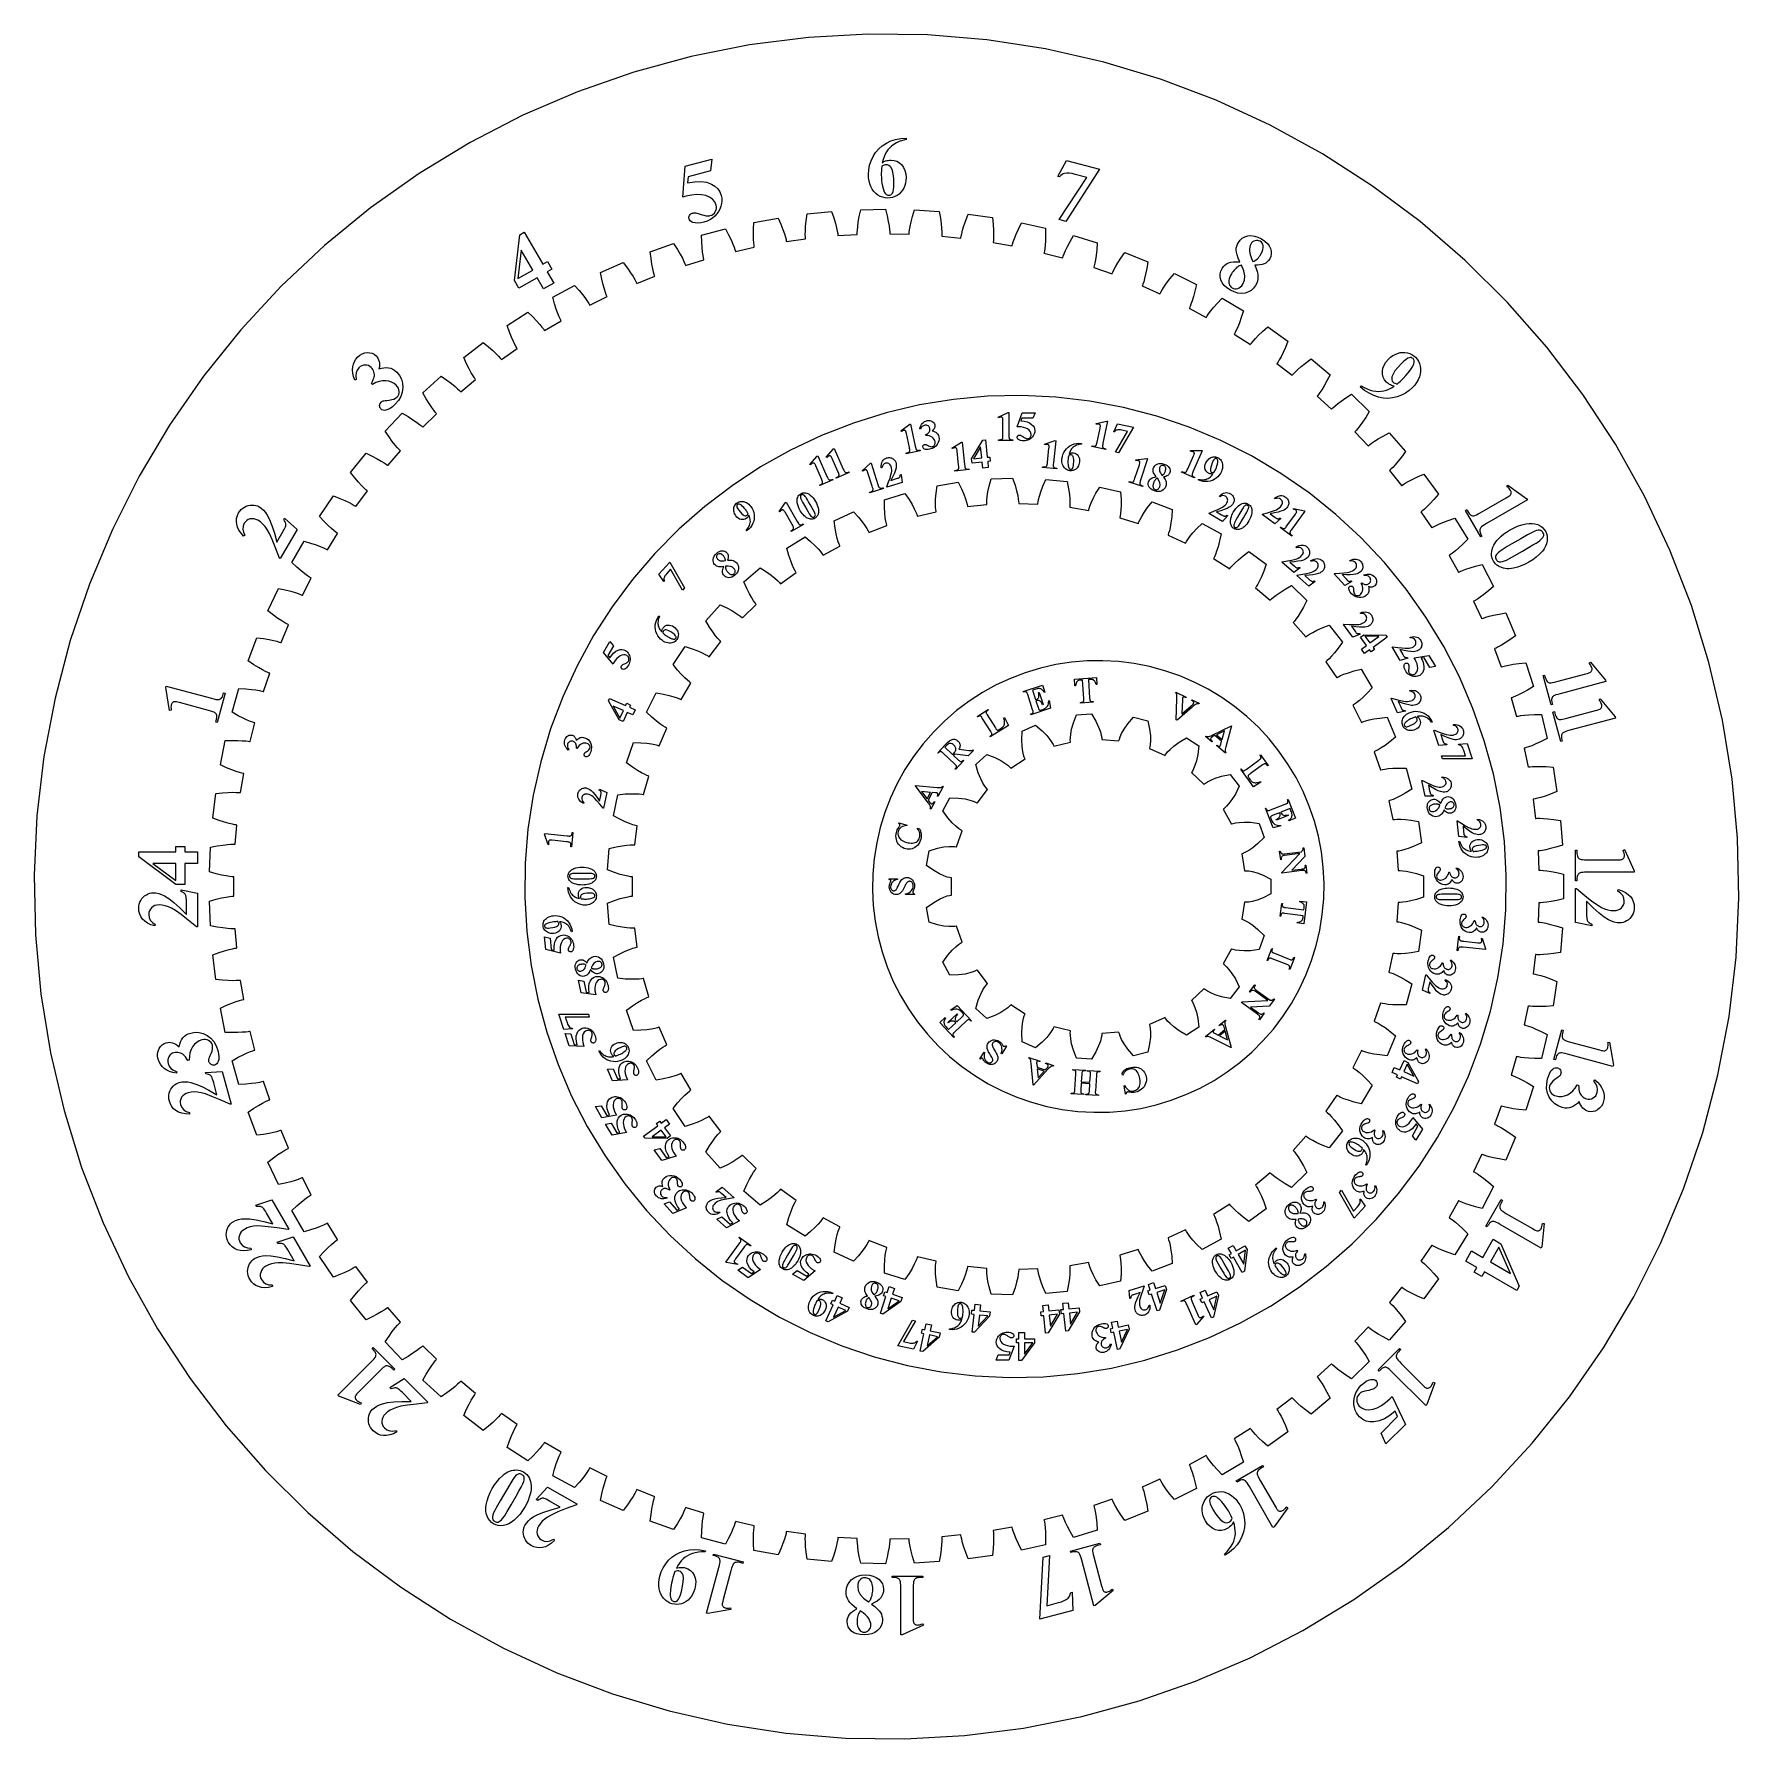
# Model space of a CAD drawing. Header units: metres. Extents: x -322 to 194, y -258 to 258.
import ezdxf

# ---------------------------------------------------------------- set-up
doc = ezdxf.new("R2010")
doc.units = ezdxf.units.M

msp = doc.modelspace()

# ---------------------------------------------------------------- linework, layer by layer
for p, q in [((-105.375, 254.316), (-123.014, 250.811)), ((-87.5338, 256.583), (-105.375, 254.316)), ((-69.5781, 257.6), (-87.5338, 256.583)), ((-51.5953, 257.361), (-69.5781, 257.6)), ((-33.6729, 255.869), (-51.5953, 257.361)), ((-15.8983, 253.13), (-33.6729, 255.869)), ((1.64201, 249.158), (-15.8983, 253.13)), ((-123.014, 250.811), (-140.366, 246.083)), ((18.8625, 243.972), (1.64201, 249.158)), ((-140.366, 246.083), (-157.346, 240.157)), ((35.6793, 237.598), (18.8625, 243.972)), ((-157.346, 240.157), (-173.871, 233.06)), ((52.0105, 230.066), (35.6793, 237.598)), ((-173.871, 233.06), (-189.861, 224.828)), ((67.7765, 221.413), (52.0105, 230.066)), ((-189.861, 224.828), (-205.238, 215.501)), ((-68.0615, 220.63), (-67.2792, 221.827)), ((-67.2792, 221.827), (-66.3482, 222.896)), ((-66.3482, 222.896), (-65.2687, 223.837)), ((-65.2687, 223.837), (-64.0405, 224.649)), ((-64.0055, 222.02), (-64.3925, 221.318)), ((-64.0405, 224.649), (-62.6874, 225.305)), ((-63.5584, 222.657), (-64.0055, 222.02)), ((-63.0373, 223.244), (-63.5584, 222.657)), ((-62.4419, 223.782), (-63.0373, 223.244)), ((-62.6874, 225.305), (-61.2333, 225.777)), ((-61.7725, 224.271), (-62.4419, 223.782)), ((-61.0078, 224.714), (-61.7725, 224.271)), ((-61.2333, 225.777), (-59.6779, 226.066)), ((-60.1278, 225.114), (-61.0078, 224.714)), ((-59.1323, 225.471), (-60.1278, 225.114)), ((-59.6779, 226.066), (-58.0215, 226.171)), ((-58.0215, 225.787), (-59.1323, 225.471)), ((-58.0215, 226.171), (-58.0215, 225.787)), ((-125.562, 208.341), (-124.818, 217.683)), ((-124.818, 217.683), (-116.782, 219.837)), ((-116.782, 219.837), (-117.157, 216.291)), ((-69.4775, 215.185), (-69.389, 216.621)), ((-69.389, 216.621), (-69.1235, 218.007)), ((-69.1235, 218.007), (-68.681, 219.343)), ((-68.681, 219.343), (-68.0615, 220.63)), ((-65.5015, 216.861), (-65.5415, 216.155)), ((-65.4455, 217.685), (-65.5015, 216.861)), ((-65.0509, 217.869), (-65.4455, 217.685)), ((-65.0285, 219.678), (-65.2775, 218.739)), ((-65.2775, 218.739), (-65.0066, 218.919)), ((-64.6952, 218.001), (-65.0509, 217.869)), ((-64.7335, 220.537), (-65.0285, 219.678)), ((-65.0066, 218.919), (-64.7597, 219.064)), ((-64.7597, 219.064), (-64.537, 219.175)), ((-64.3925, 221.318), (-64.7335, 220.537)), ((-64.3784, 218.08), (-64.6952, 218.001)), ((-64.537, 219.175), (-64.3385, 219.252)), ((-64.1005, 218.107), (-64.3784, 218.08)), ((-64.3385, 219.252), (-63.9196, 219.367)), ((-63.6528, 218.052), (-64.1005, 218.107)), ((-63.9196, 219.367), (-63.499, 219.449)), ((-63.2535, 217.889), (-63.6528, 218.052)), ((-63.499, 219.449), (-63.0766, 219.498)), ((-62.9028, 217.617), (-63.2535, 217.889)), ((-63.0766, 219.498), (-62.6525, 219.515)), ((-62.6005, 217.237), (-62.9028, 217.617)), ((-62.6525, 219.515), (-61.7156, 219.426)), ((-62.2212, 216.428), (-62.6005, 217.237)), ((-61.9503, 215.346), (-62.2212, 216.428)), ((-61.7156, 219.426), (-60.8598, 219.16)), ((-60.8598, 219.16), (-60.0851, 218.717)), ((-60.0851, 218.717), (-59.3915, 218.096)), ((-59.3915, 218.096), (-58.8201, 217.322)), ((-58.8201, 217.322), (-58.412, 216.418)), ((-58.412, 216.418), (-58.1671, 215.386)), ((-12.1793, 214.561), (-9.57561, 219.429)), ((0.41495, 216.752), (-9.82434, 201.01)), ((-9.57561, 219.429), (0.41495, 216.752)), ((82.9004, 211.681), (67.7765, 221.413)), ((-205.238, 215.501), (-219.926, 205.124)), ((-123.958, 214.469), (-124.104, 212.641)), ((-124.104, 212.641), (-122.031, 212.99)), ((-117.157, 216.291), (-123.958, 214.469)), ((-122.031, 212.99), (-120.145, 213.049)), ((-120.145, 213.049), (-118.445, 212.818)), ((-118.445, 212.818), (-116.933, 212.296)), ((-116.933, 212.296), (-115.872, 211.664)), ((-115.872, 211.664), (-115.022, 210.871)), ((-69.4296, 214.21), (-69.4775, 215.185)), ((-69.2857, 213.272), (-69.4296, 214.21)), ((-69.0461, 212.37), (-69.2857, 213.272)), ((-68.7105, 211.506), (-69.0461, 212.37)), ((-68.2891, 210.711), (-68.7105, 211.506)), ((-65.5655, 215.568), (-65.5735, 215.099)), ((-65.5735, 215.099), (-65.5519, 214.223)), ((-65.5415, 216.155), (-65.5655, 215.568)), ((-65.5519, 214.223), (-65.4872, 213.361)), ((-65.4872, 213.361), (-65.3794, 212.514)), ((-65.3794, 212.514), (-65.2285, 211.681)), ((-65.2285, 211.681), (-65.0401, 210.917)), ((-61.7877, 213.989), (-61.9503, 215.346)), ((-61.8508, 210.614), (-61.7628, 211.399)), ((-61.7335, 212.36), (-61.7877, 213.989)), ((-61.7628, 211.399), (-61.7335, 212.36)), ((-58.4849, 211.801), (-58.7955, 211.064)), ((-58.263, 212.573), (-58.4849, 211.801)), ((-58.1299, 213.381), (-58.263, 212.573)), ((-58.1671, 215.386), (-58.0855, 214.224)), ((-58.0855, 214.224), (-58.1299, 213.381)), ((-11.7098, 214.435), (-12.1793, 214.561)), ((-11.7784, 201.533), (-3.47762, 214.283)), ((-11.334, 214.837), (-11.7098, 214.435)), ((-10.9492, 215.15), (-11.334, 214.837)), ((-10.5554, 215.373), (-10.9492, 215.15)), ((-10.1527, 215.506), (-10.5554, 215.373)), ((-9.51465, 215.583), (-10.1527, 215.506)), ((-8.76787, 215.559), (-9.51465, 215.583)), ((-7.91238, 215.436), (-8.76787, 215.559)), ((-6.94818, 215.213), (-7.91238, 215.436)), ((-3.47762, 214.283), (-6.94818, 215.213)), ((97.3087, 200.918), (82.9004, 211.681)), ((-124.973, 208.509), (-125.562, 208.341)), ((-124.551, 208.625), (-124.973, 208.509)), ((-122.922, 208.972), (-124.551, 208.625)), ((-121.393, 209.114), (-122.922, 208.972)), ((-119.964, 209.052), (-121.393, 209.114)), ((-118.634, 208.784), (-119.964, 209.052)), ((-117.478, 208.327), (-118.634, 208.784)), ((-116.571, 207.696), (-117.478, 208.327)), ((-115.913, 206.892), (-116.571, 207.696)), ((-115.503, 205.914), (-115.913, 206.892)), ((-115.022, 210.871), (-114.384, 209.916)), ((-114.384, 209.916), (-113.957, 208.798)), ((-113.843, 206.399), (-114.028, 205.558)), ((-113.957, 208.798), (-113.807, 208.019)), ((-113.769, 207.22), (-113.843, 206.399)), ((-113.807, 208.019), (-113.769, 207.22)), ((-67.7927, 210.018), (-68.2891, 210.711)), ((-67.2216, 209.427), (-67.7927, 210.018)), ((-66.5755, 208.937), (-67.2216, 209.427)), ((-65.8762, 208.553), (-66.5755, 208.937)), ((-65.1462, 208.278), (-65.8762, 208.553)), ((-64.3857, 208.114), (-65.1462, 208.278)), ((-65.0401, 210.917), (-64.82, 210.276)), ((-64.82, 210.276), (-64.5681, 209.759)), ((-64.5681, 209.759), (-64.2845, 209.365)), ((-63.5945, 208.059), (-64.3857, 208.114)), ((-64.2845, 209.365), (-64.0602, 209.157)), ((-64.0602, 209.157), (-63.8163, 209.009)), ((-63.8163, 209.009), (-63.5527, 208.92)), ((-62.8638, 208.108), (-63.5945, 208.059)), ((-63.5527, 208.92), (-63.2695, 208.891)), ((-63.2695, 208.891), (-62.9782, 208.934)), ((-62.9782, 208.934), (-62.7033, 209.062)), ((-62.1558, 208.255), (-62.8638, 208.108)), ((-62.7033, 209.062), (-62.4447, 209.276)), ((-62.4447, 209.276), (-62.2025, 209.576)), ((-62.2025, 209.576), (-61.9973, 210.007)), ((-61.4703, 208.499), (-62.1558, 208.255)), ((-61.9973, 210.007), (-61.8508, 210.614)), ((-60.8075, 208.842), (-61.4703, 208.499)), ((-60.1931, 209.275), (-60.8075, 208.842)), ((-59.653, 209.789), (-60.1931, 209.275)), ((-59.1871, 210.386), (-59.653, 209.789)), ((-58.7955, 211.064), (-59.1871, 210.386)), ((-219.926, 205.124), (-233.855, 193.747)), ((-123.709, 202.02), (-123.699, 202.287)), ((-123.664, 201.751), (-123.709, 202.02)), ((-123.699, 202.287), (-123.634, 202.551)), ((-123.524, 201.423), (-123.664, 201.751)), ((-123.634, 202.551), (-123.515, 202.813)), ((-123.293, 201.138), (-123.524, 201.423)), ((-123.515, 202.813), (-123.353, 203.051)), ((-123.353, 203.051), (-123.161, 203.241)), ((-122.97, 200.898), (-123.293, 201.138)), ((-123.161, 203.241), (-122.939, 203.384)), ((-122.939, 203.384), (-122.687, 203.479)), ((-122.687, 203.479), (-122.441, 203.532)), ((-122.441, 203.532), (-122.187, 203.562)), ((-122.187, 203.562), (-121.924, 203.568)), ((-121.924, 203.568), (-121.654, 203.55)), ((-121.654, 203.55), (-121.324, 203.493)), ((-121.324, 203.493), (-120.886, 203.383)), ((-120.886, 203.383), (-120.337, 203.218)), ((-120.337, 203.218), (-119.68, 202.999)), ((-119.68, 202.999), (-119.251, 202.865)), ((-119.251, 202.865), (-118.86, 202.762)), ((-118.253, 201.08), (-119.177, 200.775)), ((-118.86, 202.762), (-118.505, 202.691)), ((-118.505, 202.691), (-118.187, 202.653)), ((-117.397, 201.481), (-118.253, 201.08)), ((-118.187, 202.653), (-117.971, 202.643)), ((-117.971, 202.643), (-117.748, 202.655)), ((-117.748, 202.655), (-117.517, 202.688)), ((-117.517, 202.688), (-117.278, 202.742)), ((-116.608, 201.978), (-117.397, 201.481)), ((-117.278, 202.742), (-116.8, 202.92)), ((-116.8, 202.92), (-116.384, 203.18)), ((-115.887, 202.571), (-116.608, 201.978)), ((-116.384, 203.18), (-116.032, 203.522)), ((-116.032, 203.522), (-115.742, 203.947)), ((-115.255, 203.239), (-115.887, 202.571)), ((-115.742, 203.947), (-115.533, 204.419)), ((-115.533, 204.419), (-115.424, 204.904)), ((-115.414, 205.403), (-115.503, 205.914)), ((-115.424, 204.904), (-115.414, 205.403)), ((-114.734, 203.959), (-115.255, 203.239)), ((-114.326, 204.732), (-114.734, 203.959)), ((-114.028, 205.558), (-114.326, 204.732)), ((-104.098, 200.693), (-96.7475, 202.023)), ((-96.7475, 202.023), (-95.9203, 200.122)), ((-88.456, 199.485), (-88.2996, 201.19)), ((-88.2996, 201.19), (-88.0266, 203.245)), ((-88.0266, 203.245), (-80.5932, 203.986)), ((-80.5932, 203.986), (-79.9197, 202.026)), ((-79.9197, 202.026), (-79.4297, 200.385)), ((-72.5295, 200.798), (-72.2382, 202.485)), ((-72.2382, 202.485), (-71.8028, 204.511)), ((-71.8028, 204.511), (-64.334, 204.66)), ((-64.334, 204.66), (-63.8184, 202.652)), ((-63.8184, 202.652), (-63.4602, 200.978)), ((-63.4602, 200.978), (-63.2268, 199.625)), ((-56.5491, 200.84), (-56.1247, 202.499)), ((-56.1247, 202.499), (-55.5297, 204.485)), ((-55.5297, 204.485), (-48.0727, 204.039)), ((-48.0727, 204.039), (-47.7182, 201.997)), ((-47.7182, 201.997), (-47.4942, 200.3)), ((-40.6159, 199.614), (-40.061, 201.233)), ((-40.061, 201.233), (-39.3101, 203.165)), ((-39.3101, 203.165), (-31.9121, 202.129)), ((-31.9121, 202.129), (-31.721, 200.065)), ((-9.82434, 201.01), (-11.7784, 201.533)), ((-176.428, 183.136), (-174.845, 196.983)), ((-174.845, 196.983), (-173.492, 197.764)), ((-173.492, 197.764), (-167.893, 188.064)), ((-122.557, 200.703), (-122.97, 200.898)), ((-121.852, 200.527), (-122.557, 200.703)), ((-121.054, 200.481), (-121.852, 200.527)), ((-120.162, 200.563), (-121.054, 200.481)), ((-119.177, 200.775), (-120.162, 200.563)), ((-119.917, 196.873), (-112.695, 198.783)), ((-119.861, 194.801), (-119.917, 196.873)), ((-112.695, 198.783), (-111.719, 196.954)), ((-111.719, 196.954), (-110.976, 195.412)), ((-104.228, 196.911), (-104.207, 198.623)), ((-104.189, 195.539), (-104.228, 196.911)), ((-104.207, 198.623), (-104.098, 200.693)), ((-95.9203, 200.122), (-95.3015, 198.526)), ((-95.3015, 198.526), (-94.8568, 197.227)), ((-94.8568, 197.227), (-94.5556, 196.221)), ((-94.5556, 196.221), (-94.3707, 195.502)), ((-88.5396, 197.063), (-88.5267, 198.114)), ((-88.52, 196.322), (-88.5396, 197.063)), ((-88.5267, 198.114), (-88.456, 199.485)), ((-88.4916, 195.881), (-88.52, 196.322)), ((-88.4772, 195.735), (-88.4916, 195.881)), ((-79.4297, 200.385), (-79.0895, 199.055)), ((-79.0895, 199.055), (-78.8693, 198.028)), ((-78.8693, 198.028), (-78.742, 197.297)), ((-78.742, 197.297), (-78.6828, 196.86)), ((-78.6828, 196.86), (-78.6682, 196.714)), ((-78.6682, 196.714), (-72.8486, 197.061)), ((-72.8514, 197.208), (-72.8447, 197.649)), ((-72.8486, 197.061), (-72.8514, 197.208)), ((-72.8447, 197.649), (-72.8053, 198.39)), ((-72.8053, 198.39), (-72.709, 199.436)), ((-72.709, 199.436), (-72.5295, 200.798)), ((-63.2268, 199.625), (-63.0889, 198.583)), ((-63.0889, 198.583), (-63.0201, 197.845)), ((-63.0201, 197.845), (-62.9959, 197.404)), ((-62.9959, 197.404), (-62.9929, 197.257)), ((-62.9929, 197.257), (-57.164, 197.142)), ((-57.164, 197.142), (-57.1552, 197.288)), ((-57.1552, 197.288), (-57.1135, 197.727)), ((-57.1135, 197.727), (-57.0154, 198.463)), ((-57.0154, 198.463), (-56.8362, 199.498)), ((-56.8362, 199.498), (-56.5491, 200.84)), ((-47.4942, 200.3), (-47.369, 198.933)), ((-47.369, 198.933), (-47.3143, 197.883)), ((-47.3153, 196.7), (-47.3239, 196.554)), ((-47.3239, 196.554), (-41.5227, 195.975)), ((-47.3044, 197.142), (-47.3153, 196.7)), ((-47.3143, 197.883), (-47.3044, 197.142)), ((-41.5227, 195.975), (-41.5023, 196.12)), ((-41.5023, 196.12), (-41.4258, 196.555)), ((-41.4258, 196.555), (-41.2696, 197.28)), ((-41.2696, 197.28), (-41.0087, 198.298)), ((-41.0087, 198.298), (-40.6159, 199.614)), ((-31.721, 200.065), (-31.6325, 198.355)), ((-31.6452, 195.932), (-31.6943, 195.192)), ((-31.6163, 196.982), (-31.6452, 195.932)), ((-31.6325, 198.355), (-31.6163, 196.982)), ((-25.6675, 194.851), (-25.3266, 195.845)), ((-25.3266, 195.845), (-24.8305, 197.125)), ((-24.8305, 197.125), (-24.1487, 198.695)), ((-24.1487, 198.695), (-23.2466, 200.561)), ((-23.2466, 200.561), (-15.9543, 198.941)), ((-15.9279, 196.868), (-15.9755, 195.156)), ((-15.9543, 198.941), (-15.9279, 196.868)), ((-8.48831, 194.901), (-7.44084, 196.69)), ((-7.44084, 196.69), (-0.30037, 194.494)), ((42.8604, 195.346), (43.4987, 195.897)), ((43.4987, 195.897), (44.2708, 196.311)), ((44.2708, 196.311), (45.1769, 196.587)), ((45.1769, 196.587), (46.1681, 196.688)), ((46.1681, 196.688), (47.1945, 196.577)), ((47.1945, 196.577), (48.256, 196.252)), ((48.256, 196.252), (49.3525, 195.715)), ((110.931, 189.177), (97.3087, 200.918)), ((-233.855, 193.747), (-246.956, 181.427)), ((-174.422, 192.334), (-175.407, 183.726)), ((-170.941, 186.304), (-174.422, 192.334)), ((-135.382, 191.808), (-128.334, 194.285)), ((-135.161, 189.747), (-135.382, 191.808)), ((-128.334, 194.285), (-127.216, 192.54)), ((-127.216, 192.54), (-126.353, 191.062)), ((-126.353, 191.062), (-125.708, 189.85)), ((-119.745, 193.093), (-119.861, 194.801)), ((-119.598, 191.728), (-119.745, 193.093)), ((-119.444, 190.688), (-119.598, 191.728)), ((-119.307, 189.959), (-119.444, 190.688)), ((-110.976, 195.412), (-110.429, 194.152)), ((-110.429, 194.152), (-110.049, 193.173)), ((-110.049, 193.173), (-109.807, 192.471)), ((-109.807, 192.471), (-109.68, 192.049)), ((-109.68, 192.049), (-109.642, 191.907)), ((-109.642, 191.907), (-103.951, 193.172)), ((-104.119, 194.491), (-104.189, 195.539)), ((-104.04, 193.753), (-104.119, 194.491)), ((-103.977, 193.316), (-104.04, 193.753)), ((-103.951, 193.172), (-103.977, 193.316)), ((-94.3707, 195.502), (-94.277, 195.071)), ((-94.277, 195.071), (-94.2508, 194.927)), ((-94.2508, 194.927), (-88.4772, 195.735)), ((-31.7402, 194.753), (-31.7604, 194.608)), ((-31.7604, 194.608), (-26.0235, 193.57)), ((-31.6943, 195.192), (-31.7402, 194.753)), ((-26.0235, 193.57), (-25.9916, 193.713)), ((-25.9916, 193.713), (-25.8808, 194.14)), ((-25.8808, 194.14), (-25.6675, 194.851)), ((-16.369, 191.574), (-16.4007, 191.431)), ((-16.4007, 191.431), (-10.7644, 189.941)), ((-16.2884, 192.008), (-16.369, 191.574)), ((-16.1807, 192.742), (-16.2884, 192.008)), ((-16.0684, 193.787), (-16.1807, 192.742)), ((-15.9755, 195.156), (-16.0684, 193.787)), ((-10.5768, 190.498), (-10.3077, 191.189)), ((-10.3077, 191.189), (-9.8889, 192.153)), ((-9.8889, 192.153), (-9.29271, 193.39)), ((-9.29271, 193.39), (-8.48831, 194.901)), ((-0.62209, 190.724), (-0.82355, 189.366)), ((-0.43864, 192.426), (-0.62209, 190.724)), ((-0.30037, 194.494), (-0.43864, 192.426)), ((6.82109, 189.874), (8.00737, 191.574)), ((8.00737, 191.574), (14.9509, 188.819)), ((41.6924, 192.35), (41.734, 192.928)), ((41.7614, 191.69), (41.6924, 192.35)), ((41.734, 192.928), (41.8585, 193.506)), ((41.9684, 190.869), (41.7614, 191.69)), ((41.8585, 193.506), (42.0658, 194.082)), ((42.3133, 189.888), (41.9684, 190.869)), ((42.0658, 194.082), (42.3559, 194.657)), ((42.3559, 194.657), (42.8604, 195.346)), ((45.6969, 192.671), (45.6926, 192.094)), ((45.6926, 192.094), (45.7818, 191.44)), ((45.7673, 193.2), (45.6969, 192.671)), ((45.9036, 193.68), (45.7673, 193.2)), ((45.7818, 191.44), (45.9916, 190.681)), ((46.1058, 194.112), (45.9036, 193.68)), ((45.9916, 190.681), (46.3221, 189.816)), ((46.3604, 194.479), (46.1058, 194.112)), ((46.6594, 194.777), (46.3604, 194.479)), ((47.003, 195.006), (46.6594, 194.777)), ((47.3912, 195.164), (47.003, 195.006)), ((47.7958, 195.247), (47.3912, 195.164)), ((48.1884, 195.246), (47.7958, 195.247)), ((48.5689, 195.162), (48.1884, 195.246)), ((48.9374, 194.994), (48.5689, 195.162)), ((48.6785, 190.365), (48.9391, 190.729)), ((49.295, 194.739), (48.9374, 194.994)), ((48.9391, 190.729), (49.184, 191.123)), ((49.184, 191.123), (49.5382, 191.824)), ((49.5668, 194.435), (49.295, 194.739)), ((49.3525, 195.715), (50.3289, 195.067)), ((49.5382, 191.824), (49.7677, 192.484)), ((49.7527, 194.083), (49.5668, 194.435)), ((49.8528, 193.682), (49.7527, 194.083)), ((49.7677, 192.484), (49.8725, 193.104)), ((49.8725, 193.104), (49.8528, 193.682)), ((50.3289, 195.067), (51.1075, 194.362)), ((51.1075, 194.362), (51.6885, 193.602)), ((51.6885, 193.602), (52.0717, 192.785)), ((52.0717, 192.785), (52.2695, 191.957)), ((52.2932, 191.162), (52.1427, 190.399)), ((52.2695, 191.957), (52.2932, 191.162)), ((-175.407, 183.726), (-170.941, 186.304)), ((-167.893, 188.064), (-166.507, 188.864)), ((-165.163, 186.536), (-166.548, 185.736)), ((-166.548, 185.736), (-164.596, 182.355)), ((-166.507, 188.864), (-165.163, 186.536)), ((-150.395, 185.531), (-143.567, 188.56)), ((-150.012, 183.493), (-150.395, 185.531)), ((-143.567, 188.56), (-142.314, 186.909)), ((-142.314, 186.909), (-141.335, 185.504)), ((-141.335, 185.504), (-140.596, 184.347)), ((-134.91, 188.054), (-135.161, 189.747)), ((-134.655, 186.705), (-134.91, 188.054)), ((-134.419, 185.681), (-134.655, 186.705)), ((-134.225, 184.965), (-134.419, 185.681)), ((-125.708, 189.85), (-125.251, 188.903)), ((-125.251, 188.903), (-124.954, 188.223)), ((-124.954, 188.223), (-124.794, 187.812)), ((-124.794, 187.812), (-124.745, 187.674)), ((-124.745, 187.674), (-119.172, 189.387)), ((-119.21, 189.529), (-119.307, 189.959)), ((-119.172, 189.387), (-119.21, 189.529)), ((-10.7644, 189.941), (-10.7212, 190.081)), ((-10.7212, 190.081), (-10.5768, 190.498)), ((-1.29898, 187.184), (-1.34195, 187.044)), ((-1.34195, 187.044), (4.15811, 185.111)), ((-1.18411, 187.61), (-1.29898, 187.184)), ((-1.01845, 188.333), (-1.18411, 187.61)), ((-0.82355, 189.366), (-1.01845, 188.333)), ((4.21228, 185.247), (4.3894, 185.651)), ((4.3894, 185.651), (4.71254, 186.319)), ((4.71254, 186.319), (5.20659, 187.246)), ((5.20659, 187.246), (5.89917, 188.432)), ((5.89917, 188.432), (6.82109, 189.874)), ((14.6487, 186.768), (14.3306, 185.086)), ((14.9509, 188.819), (14.6487, 186.768)), ((36.8852, 185.113), (37.0634, 185.953)), ((37.0634, 185.953), (37.4303, 186.765)), ((37.4303, 186.765), (37.8166, 187.329)), ((37.8166, 187.329), (38.2725, 187.802)), ((38.2725, 187.802), (38.7981, 188.185)), ((38.7981, 188.185), (39.3932, 188.477)), ((39.3932, 188.477), (40.0784, 188.68)), ((40.0784, 188.68), (40.8739, 188.792)), ((40.4985, 185.524), (40.2545, 185.129)), ((40.7616, 185.897), (40.4985, 185.524)), ((41.0438, 186.249), (40.7616, 185.897)), ((40.8739, 188.792), (41.7798, 188.814)), ((41.345, 186.578), (41.0438, 186.249)), ((41.6459, 186.872), (41.345, 186.578)), ((41.927, 187.118), (41.6459, 186.872)), ((41.7798, 188.814), (42.796, 188.747)), ((42.1882, 187.317), (41.927, 187.118)), ((42.4297, 187.467), (42.1882, 187.317)), ((42.796, 188.747), (42.3133, 189.888)), ((42.5966, 187.546), (42.4297, 187.467)), ((42.7942, 187.617), (42.5966, 187.546)), ((43.0226, 187.679), (42.7942, 187.617)), ((43.2817, 187.732), (43.0226, 187.679)), ((43.9705, 186.055), (43.2817, 187.732)), ((44.2729, 184.547), (43.9705, 186.055)), ((46.3221, 189.816), (46.7731, 188.846)), ((46.7731, 188.846), (47.1331, 189.019)), ((47.1331, 189.019), (47.4758, 189.224)), ((48.1137, 187.771), (47.3019, 187.788)), ((47.3019, 187.788), (47.7205, 186.779)), ((47.4758, 189.224), (47.8014, 189.462)), ((47.7205, 186.779), (48.0234, 185.864)), ((47.8014, 189.462), (48.1098, 189.731)), ((48.0234, 185.864), (48.2106, 185.043)), ((48.1098, 189.731), (48.402, 190.032)), ((48.8505, 187.824), (48.1137, 187.771)), ((48.402, 190.032), (48.6785, 190.365)), ((49.5125, 187.947), (48.8505, 187.824)), ((50.0995, 188.141), (49.5125, 187.947)), ((50.6196, 188.408), (50.0995, 188.141)), ((51.0794, 188.752), (50.6196, 188.408)), ((51.4788, 189.173), (51.0794, 188.752)), ((51.818, 189.67), (51.4788, 189.173)), ((52.1427, 190.399), (51.818, 189.67)), ((123.701, 176.513), (110.931, 189.177)), ((-246.956, 181.427), (-259.166, 168.222)), ((-175.084, 180.808), (-176.428, 183.136)), ((-169.597, 183.976), (-175.084, 180.808)), ((-167.645, 180.595), (-169.597, 183.976)), ((-164.596, 182.355), (-167.645, 180.595)), ((-164.863, 178.08), (-158.296, 181.642)), ((-158.296, 181.642), (-156.916, 180.096)), ((-149.627, 181.825), (-150.012, 183.493)), ((-149.265, 180.501), (-149.627, 181.825)), ((-148.949, 179.499), (-149.265, 180.501)), ((-140.596, 184.347), (-140.066, 183.44)), ((-140.066, 183.44), (-139.716, 182.786)), ((-139.716, 182.786), (-139.523, 182.389)), ((-139.523, 182.389), (-139.464, 182.255)), ((-139.464, 182.255), (-134.045, 184.405)), ((-134.093, 184.543), (-134.225, 184.965)), ((-134.045, 184.405), (-134.093, 184.543)), ((4.15811, 185.111), (4.21228, 185.247)), ((13.3746, 181.611), (13.3206, 181.475)), ((13.3206, 181.475), (18.6497, 179.11)), ((13.523, 182.027), (13.3746, 181.611)), ((13.7456, 182.734), (13.523, 182.027)), ((14.0219, 183.748), (13.7456, 182.734)), ((14.3306, 185.086), (14.0219, 183.748)), ((19.2984, 180.271), (19.8646, 181.156)), ((19.8646, 181.156), (20.6491, 182.283)), ((20.6491, 182.283), (21.6828, 183.647)), ((21.6828, 183.647), (23.0003, 185.248)), ((23.0003, 185.248), (29.703, 181.949)), ((29.703, 181.949), (29.2388, 179.929)), ((36.8958, 184.247), (36.8852, 185.113)), ((37.0951, 183.353), (36.8958, 184.247)), ((37.4923, 182.478), (37.0951, 183.353)), ((38.096, 181.669), (37.4923, 182.478)), ((38.9064, 180.925), (38.096, 181.669)), ((39.9233, 180.245), (38.9064, 180.925)), ((39.5056, 183.222), (39.4622, 182.808)), ((39.4622, 182.808), (39.4756, 182.428)), ((39.4756, 182.428), (39.5456, 182.081)), ((39.6066, 183.664), (39.5056, 183.222)), ((39.5456, 182.081), (39.6723, 181.767)), ((39.765, 184.129), (39.6066, 183.664)), ((39.6723, 181.767), (39.8408, 181.488)), ((39.981, 184.617), (39.765, 184.129)), ((39.8408, 181.488), (40.0351, 181.246)), ((40.2545, 185.129), (39.981, 184.617)), ((40.0351, 181.246), (40.2552, 181.04)), ((40.2552, 181.04), (40.5012, 180.872)), ((40.5012, 180.872), (40.9095, 180.687)), ((40.9095, 180.687), (41.33, 180.596)), ((41.33, 180.596), (41.7625, 180.6)), ((41.7625, 180.6), (42.207, 180.697)), ((42.207, 180.697), (42.6398, 180.889)), ((42.6398, 180.889), (43.0359, 181.177)), ((43.0359, 181.177), (43.3954, 181.561)), ((43.3954, 181.561), (43.7182, 182.04)), ((43.7182, 182.04), (44.1888, 183.209)), ((44.1888, 183.209), (44.2729, 184.547)), ((46.9636, 180.82), (46.2386, 180.161)), ((47.5571, 181.65), (46.9636, 180.82)), ((47.8848, 182.305), (47.5571, 181.65)), ((48.1149, 182.968), (47.8848, 182.305)), ((48.2473, 183.638), (48.1149, 182.968)), ((48.2106, 185.043), (48.2821, 184.315)), ((48.2821, 184.315), (48.2473, 183.638)), ((-164.318, 176.08), (-164.863, 178.08)), ((-163.802, 174.447), (-164.318, 176.08)), ((-156.916, 180.096), (-155.829, 178.773)), ((-155.829, 178.773), (-155, 177.679)), ((-155, 177.679), (-154.399, 176.817)), ((-154.399, 176.817), (-153.999, 176.192)), ((-153.999, 176.192), (-153.775, 175.812)), ((-153.775, 175.812), (-153.705, 175.683)), ((-153.705, 175.683), (-148.474, 178.257)), ((-148.698, 178.801), (-148.949, 179.499)), ((-148.534, 178.391), (-148.698, 178.801)), ((-148.474, 178.257), (-148.534, 178.391)), ((18.6497, 179.11), (18.7146, 179.242)), ((18.7146, 179.242), (18.9232, 179.631)), ((18.9232, 179.631), (19.2984, 180.271)), ((27.74, 175.292), (27.559, 174.889)), ((28.0181, 175.98), (27.74, 175.292)), ((28.3741, 176.968), (28.0181, 175.98)), ((28.7881, 178.277), (28.3741, 176.968)), ((29.2388, 179.929), (28.7881, 178.277)), ((34.8639, 174.981), (36.0027, 176.259)), ((36.0027, 176.259), (37.4433, 177.75)), ((37.4433, 177.75), (43.8626, 173.929)), ((41.089, 179.678), (39.9233, 180.245)), ((42.2227, 179.34), (41.089, 179.678)), ((43.3244, 179.231), (42.2227, 179.34)), ((44.3941, 179.351), (43.3244, 179.231)), ((45.3821, 179.671), (44.3941, 179.351)), ((46.2386, 180.161), (45.3821, 179.671)), ((135.557, 162.99), (123.701, 176.513)), ((-178.692, 169.503), (-172.43, 173.576)), ((-172.43, 173.576), (-170.931, 172.144)), ((-170.931, 172.144), (-169.742, 170.912)), ((-169.742, 170.912), (-168.829, 169.887)), ((-167.38, 168), (-162.37, 170.982)), ((-163.337, 173.156), (-163.802, 174.447)), ((-162.942, 172.182), (-163.337, 173.156)), ((-162.636, 171.506), (-162.942, 172.182)), ((-162.44, 171.111), (-162.636, 171.506)), ((-162.37, 170.982), (-162.44, 171.111)), ((27.559, 174.889), (27.4944, 174.758)), ((27.4944, 174.758), (32.6188, 171.978)), ((32.6188, 171.978), (32.6939, 172.104)), ((32.6939, 172.104), (32.9328, 172.475)), ((32.9328, 172.475), (33.3576, 173.083)), ((33.3576, 173.083), (33.9923, 173.92)), ((33.9923, 173.92), (34.8639, 174.981)), ((42.6589, 170.342), (42.1422, 169.07)), ((43.2394, 171.952), (42.6589, 170.342)), ((43.8626, 173.929), (43.2394, 171.952)), ((-259.166, 168.222), (-270.426, 154.199)), ((-177.991, 167.553), (-178.692, 169.503)), ((-177.347, 165.967), (-177.991, 167.553)), ((-176.78, 164.716), (-177.347, 165.967)), ((-168.829, 169.887), (-168.162, 169.075)), ((-168.162, 169.075), (-167.713, 168.485)), ((-167.713, 168.485), (-167.46, 168.123)), ((-167.46, 168.123), (-167.38, 168)), ((41.1646, 167.062), (41.0897, 166.936)), ((41.0897, 166.936), (45.977, 163.758)), ((41.3769, 167.449), (41.1646, 167.062)), ((41.7088, 168.112), (41.3769, 167.449)), ((42.1422, 169.07), (41.7088, 168.112)), ((46.8013, 164.801), (47.5006, 165.585)), ((47.5006, 165.585), (48.4537, 166.573)), ((48.4537, 166.573), (49.6904, 167.757)), ((49.6904, 167.757), (51.2448, 169.128)), ((51.2448, 169.128), (57.3403, 164.81)), ((-224.376, 159.383), (-223.813, 160.041)), ((-223.813, 160.041), (-223.153, 160.603)), ((-223.153, 160.603), (-222.452, 161.012)), ((-222.452, 161.012), (-221.71, 161.267)), ((-221.71, 161.267), (-220.926, 161.369)), ((-220.926, 161.369), (-220.157, 161.326)), ((-220.157, 161.326), (-219.459, 161.146)), ((-219.459, 161.146), (-218.832, 160.83)), ((-218.832, 160.83), (-218.275, 160.377)), ((-218.275, 160.377), (-217.962, 160.017)), ((-217.962, 160.017), (-217.702, 159.616)), ((-191.797, 159.855), (-185.878, 164.413)), ((-190.943, 157.967), (-191.797, 159.855)), ((-185.878, 164.413), (-184.27, 163.104)), ((-184.27, 163.104), (-182.987, 161.971)), ((-182.987, 161.971), (-181.995, 161.021)), ((-181.995, 161.021), (-181.266, 160.265)), ((-181.266, 160.265), (-180.771, 159.712)), ((-180.401, 159.256), (-175.643, 162.626)), ((-176.309, 163.777), (-176.78, 164.716)), ((-175.951, 163.127), (-176.309, 163.777)), ((-175.723, 162.749), (-175.951, 163.127)), ((-175.643, 162.626), (-175.723, 162.749)), ((45.977, 163.758), (46.0618, 163.877)), ((46.0618, 163.877), (46.3295, 164.228)), ((46.3295, 164.228), (46.8013, 164.801)), ((55.2393, 160.102), (54.7312, 159.182)), ((55.8554, 161.329), (55.2393, 160.102)), ((56.5621, 162.888), (55.8554, 161.329)), ((57.3403, 164.81), (56.5621, 162.888)), ((87.7304, 159.386), (88.3582, 159.952)), ((88.3582, 159.952), (89.0225, 160.43)), ((89.0225, 160.43), (89.7233, 160.821)), ((89.7233, 160.821), (90.4606, 161.124)), ((90.4606, 161.124), (91.2148, 161.328)), ((91.2148, 161.328), (91.9651, 161.422)), ((91.9651, 161.422), (92.7114, 161.406)), ((92.7114, 161.406), (93.4538, 161.28)), ((93.4538, 161.28), (94.1642, 161.059)), ((94.0774, 159.813), (93.6002, 159.629)), ((94.3814, 159.853), (94.0774, 159.813)), ((94.1642, 161.059), (94.8135, 160.76)), ((94.6599, 159.821), (94.3814, 159.853)), ((94.9128, 159.715), (94.6599, 159.821)), ((94.8135, 160.76), (95.4017, 160.382)), ((95.4017, 160.382), (95.9286, 159.925)), ((95.9286, 159.925), (96.4152, 159.361)), ((146.441, 148.672), (135.557, 162.99)), ((-225.382, 156.097), (-225.322, 157.011)), ((-225.302, 155.135), (-225.382, 156.097)), ((-225.322, 157.011), (-225.131, 157.868)), ((-225.082, 154.125), (-225.302, 155.135)), ((-225.131, 157.868), (-224.815, 158.658)), ((-224.815, 158.658), (-224.376, 159.383)), ((-224.309, 155.255), (-224.406, 154.32)), ((-223.996, 156.069), (-224.309, 155.255)), ((-223.469, 156.764), (-223.996, 156.069)), ((-223.044, 157.122), (-223.469, 156.764)), ((-222.584, 157.379), (-223.044, 157.122)), ((-222.091, 157.535), (-222.584, 157.379)), ((-221.564, 157.59), (-222.091, 157.535)), ((-221.041, 157.547), (-221.564, 157.59)), ((-220.56, 157.409), (-221.041, 157.547)), ((-220.12, 157.175), (-220.56, 157.409)), ((-219.723, 156.846), (-220.12, 157.175)), ((-219.469, 156.557), (-219.723, 156.846)), ((-219.254, 156.233), (-219.469, 156.557)), ((-219.076, 155.875), (-219.254, 156.233)), ((-218.936, 155.482), (-219.076, 155.875)), ((-218.839, 155.083), (-218.936, 155.482)), ((-218.789, 154.704), (-218.839, 155.083)), ((-218.787, 154.346), (-218.789, 154.704)), ((-217.702, 159.616), (-217.496, 159.173)), ((-217.496, 159.173), (-217.343, 158.69)), ((-217.289, 157.022), (-217.417, 156.396)), ((-217.417, 156.396), (-216.64, 156.626)), ((-217.343, 158.69), (-217.252, 158.169)), ((-217.235, 157.613), (-217.289, 157.022)), ((-217.252, 158.169), (-217.235, 157.613)), ((-216.64, 156.626), (-215.897, 156.762)), ((-215.897, 156.762), (-215.187, 156.805)), ((-215.187, 156.805), (-214.511, 156.754)), ((-214.511, 156.754), (-213.862, 156.598)), ((-213.862, 156.598), (-213.236, 156.323)), ((-213.236, 156.323), (-212.631, 155.93)), ((-212.631, 155.93), (-212.049, 155.418)), ((-212.049, 155.418), (-211.211, 154.406)), ((-190.175, 156.437), (-190.943, 157.967)), ((-189.51, 155.235), (-190.175, 156.437)), ((-188.966, 154.336), (-189.51, 155.235)), ((-180.771, 159.712), (-180.49, 159.372)), ((-180.49, 159.372), (-180.401, 159.256)), ((54.1052, 158.179), (54.0206, 158.059)), ((54.0206, 158.059), (58.6399, 154.502)), ((54.3477, 158.548), (54.1052, 158.179)), ((54.7312, 159.182), (54.3477, 158.548)), ((58.6399, 154.502), (58.734, 154.615)), ((58.734, 154.615), (59.0287, 154.943)), ((59.0287, 154.943), (59.5445, 155.476)), ((59.5445, 155.476), (60.3038, 156.203)), ((60.3038, 156.203), (61.3324, 157.112)), ((61.3324, 157.112), (62.6593, 158.194)), ((62.6593, 158.194), (64.3178, 159.437)), ((64.3178, 159.437), (70.0509, 154.648)), ((70.0509, 154.648), (69.1225, 152.795)), ((85.8736, 155.708), (86.027, 156.658)), ((85.9158, 154.782), (85.8736, 155.708)), ((86.1414, 153.925), (85.9158, 154.782)), ((86.027, 156.658), (86.3876, 157.588)), ((86.3876, 157.588), (86.9555, 158.497)), ((86.9555, 158.497), (87.7304, 159.386)), ((89.0912, 154.861), (88.7607, 154.036)), ((89.6889, 155.812), (89.0912, 154.861)), ((90.5539, 156.889), (89.6889, 155.812)), ((91.686, 158.092), (90.5539, 156.889)), ((92.4045, 158.769), (91.686, 158.092)), ((93.0426, 159.281), (92.4045, 158.769)), ((92.9955, 154.378), (93.7166, 155.235)), ((93.6002, 159.629), (93.0426, 159.281)), ((93.7166, 155.235), (94.3641, 156.108)), ((94.3641, 156.108), (94.938, 156.997)), ((95.1402, 159.537), (94.9128, 159.715)), ((94.938, 156.997), (95.1939, 157.484)), ((95.2914, 159.361), (95.1402, 159.537)), ((95.1939, 157.484), (95.3725, 157.943)), ((95.4015, 159.175), (95.2914, 159.361)), ((95.3725, 157.943), (95.4739, 158.374)), ((95.4703, 158.981), (95.4015, 159.175)), ((95.498, 158.777), (95.4703, 158.981)), ((95.4739, 158.374), (95.498, 158.777)), ((96.4152, 159.361), (96.81, 158.735)), ((96.81, 158.735), (97.1131, 158.046)), ((97.2947, 154.852), (97.0501, 153.995)), ((97.1131, 158.046), (97.3244, 157.295)), ((97.422, 155.687), (97.2947, 154.852)), ((97.3244, 157.295), (97.4319, 156.501)), ((97.4319, 156.501), (97.422, 155.687)), ((-270.426, 154.199), (-280.679, 139.423)), ((-224.723, 153.067), (-225.082, 154.125)), ((-224.288, 153.266), (-224.723, 153.067)), ((-224.406, 154.32), (-224.288, 153.266)), ((-219.699, 152.026), (-219.372, 152.648)), ((-219.383, 151.709), (-219.699, 152.026)), ((-218.339, 152.273), (-219.383, 151.709)), ((-219.372, 152.648), (-219.118, 153.185)), ((-219.118, 153.185), (-218.938, 153.639)), ((-218.938, 153.639), (-218.832, 154.008)), ((-218.832, 154.008), (-218.787, 154.346)), ((-217.318, 152.653), (-218.339, 152.273)), ((-216.318, 152.848), (-217.318, 152.653)), ((-215.339, 152.86), (-216.318, 152.848)), ((-214.415, 152.713), (-215.339, 152.86)), ((-213.578, 152.43), (-214.415, 152.713)), ((-212.827, 152.012), (-213.578, 152.43)), ((-212.163, 151.459), (-212.827, 152.012)), ((-211.803, 151.039), (-212.163, 151.459)), ((-211.539, 150.594), (-211.803, 151.039)), ((-211.371, 150.124), (-211.539, 150.594)), ((-211.299, 149.63), (-211.371, 150.124)), ((-211.32, 149.146), (-211.299, 149.63)), ((-211.211, 154.406), (-210.619, 153.292)), ((-210.619, 153.292), (-210.274, 152.075)), ((-210.174, 150.757), (-210.341, 149.413)), ((-210.274, 152.075), (-210.174, 150.757)), ((-204.093, 149.197), (-198.555, 154.21)), ((-198.555, 154.21), (-196.848, 153.033)), ((-196.848, 153.033), (-195.48, 152.005)), ((-195.48, 152.005), (-194.416, 151.137)), ((-194.416, 151.137), (-193.628, 150.442)), ((-193.628, 150.442), (-193.091, 149.93)), ((-193.091, 149.93), (-192.784, 149.613)), ((-192.784, 149.613), (-192.685, 149.504)), ((-192.685, 149.504), (-188.211, 153.242)), ((-188.557, 153.717), (-188.966, 154.336)), ((-188.301, 153.358), (-188.557, 153.717)), ((-188.211, 153.242), (-188.301, 153.358)), ((67.5825, 150.123), (67.0029, 149.246)), ((68.2942, 151.297), (67.5825, 150.123)), ((69.1225, 152.795), (68.2942, 151.297)), ((79.2013, 151.038), (79.4729, 151.31)), ((80.5158, 149.937), (79.2013, 151.038)), ((79.4729, 151.31), (80.3825, 150.782)), ((80.3825, 150.782), (81.2756, 150.352)), ((81.8698, 149.043), (80.5158, 149.937)), ((81.2756, 150.352), (82.1523, 150.019)), ((82.1523, 150.019), (83.0126, 149.784)), ((83.0126, 149.784), (83.858, 149.644)), ((83.858, 149.644), (84.6886, 149.597)), ((84.6886, 149.597), (85.5045, 149.643)), ((85.5045, 149.643), (86.3056, 149.783)), ((86.5504, 153.138), (86.1414, 153.925)), ((86.3056, 149.783), (87.0952, 150.011)), ((87.1428, 152.419), (86.5504, 153.138)), ((87.0952, 150.011), (87.8763, 150.321)), ((87.3606, 152.216), (87.1428, 152.419)), ((87.5876, 152.031), (87.3606, 152.216)), ((87.8238, 151.866), (87.5876, 152.031)), ((88.0692, 151.721), (87.8238, 151.866)), ((87.8763, 150.321), (88.649, 150.714)), ((88.3412, 151.585), (88.0692, 151.721)), ((88.6559, 151.452), (88.3412, 151.585)), ((88.649, 150.714), (89.4134, 151.19)), ((89.0133, 151.32), (88.6559, 151.452)), ((88.7607, 154.036), (88.6894, 153.563)), ((88.6894, 153.563), (88.7278, 153.136)), ((88.7278, 153.136), (88.876, 152.755)), ((88.876, 152.755), (89.134, 152.419)), ((89.4134, 151.19), (89.0133, 151.32)), ((89.134, 152.419), (89.333, 152.257)), ((89.333, 152.257), (89.5953, 152.104)), ((89.5953, 152.104), (89.9209, 151.962)), ((89.9209, 151.962), (90.31, 151.829)), ((90.31, 151.829), (90.846, 152.286)), ((90.846, 152.286), (91.3399, 152.723)), ((91.3399, 152.723), (91.7914, 153.141)), ((91.7914, 153.141), (92.2008, 153.539)), ((92.2008, 153.539), (92.9955, 154.378)), ((93.9304, 149.863), (92.817, 149.096)), ((94.9486, 150.765), (93.9304, 149.863)), ((95.641, 151.528), (94.9486, 150.765)), ((96.2221, 152.321), (95.641, 151.528)), ((96.6918, 153.143), (96.2221, 152.321)), ((97.0501, 153.995), (96.6918, 153.143)), ((-217.205, 145.335), (-217.178, 145.619)), ((-217.183, 145.049), (-217.205, 145.335)), ((-217.107, 144.786), (-217.183, 145.049)), ((-217.178, 145.619), (-217.102, 145.878)), ((-216.979, 144.546), (-217.107, 144.786)), ((-217.102, 145.878), (-216.979, 146.111)), ((-216.979, 146.111), (-216.807, 146.32)), ((-216.797, 144.327), (-216.979, 144.546)), ((-216.807, 146.32), (-216.652, 146.459)), ((-216.494, 144.088), (-216.797, 144.327)), ((-216.652, 146.459), (-216.485, 146.579)), ((-216.485, 146.579), (-216.307, 146.678)), ((-216.307, 146.678), (-216.118, 146.757)), ((-216.118, 146.757), (-215.923, 146.8)), ((-215.923, 146.8), (-215.554, 146.855)), ((-215.554, 146.855), (-215.013, 146.922)), ((-215.013, 146.922), (-214.299, 147.001)), ((-214.039, 144.458), (-214.716, 144.102)), ((-214.299, 147.001), (-213.549, 147.124)), ((-213.321, 144.983), (-214.039, 144.458)), ((-213.549, 147.124), (-212.904, 147.323)), ((-212.561, 145.678), (-213.321, 144.983)), ((-212.904, 147.323), (-212.362, 147.596)), ((-211.534, 146.873), (-212.561, 145.678)), ((-212.362, 147.596), (-211.923, 147.945)), ((-211.923, 147.945), (-211.632, 148.303)), ((-211.632, 148.303), (-211.431, 148.703)), ((-210.794, 148.118), (-211.534, 146.873)), ((-211.431, 148.703), (-211.32, 149.146)), ((-210.341, 149.413), (-210.794, 148.118)), ((-203.092, 147.382), (-204.093, 149.197)), ((-202.205, 145.917), (-203.092, 147.382)), ((-201.447, 144.773), (-202.205, 145.917)), ((-200.833, 143.92), (-201.447, 144.773)), ((-54.015, 145.515), (-64.095, 143.137)), ((-43.7937, 147.185), (-54.015, 145.515)), ((-33.4808, 148.137), (-43.7937, 147.185)), ((-23.1266, 148.368), (-33.4808, 148.137)), ((-12.7816, 147.876), (-23.1266, 148.368)), ((-2.496, 146.664), (-12.7816, 147.876)), ((7.6799, 144.736), (-2.496, 146.664)), ((17.6966, 142.104), (7.6799, 144.736)), ((66.2992, 148.295), (66.2053, 148.183)), ((66.2053, 148.183), (70.5275, 144.27)), ((66.5702, 148.644), (66.2992, 148.295)), ((67.0029, 149.246), (66.5702, 148.644)), ((70.5275, 144.27), (70.6302, 144.375)), ((70.6302, 144.375), (70.9501, 144.679)), ((70.9501, 144.679), (71.5065, 145.169)), ((71.5065, 145.169), (72.3212, 145.833)), ((72.3212, 145.833), (73.4188, 146.658)), ((73.4188, 146.658), (74.8274, 147.631)), ((74.8274, 147.631), (76.5795, 148.738)), ((76.5795, 148.738), (81.914, 143.509)), ((83.2633, 148.355), (81.8698, 149.043)), ((84.6962, 147.874), (83.2633, 148.355)), ((86.1366, 147.596), (84.6962, 147.874)), ((87.5514, 147.52), (86.1366, 147.596)), ((88.9406, 147.645), (87.5514, 147.52)), ((90.3043, 147.971), (88.9406, 147.645)), ((91.6083, 148.465), (90.3043, 147.971)), ((92.817, 149.096), (91.6083, 148.465)), ((156.299, 133.631), (146.441, 148.672)), ((-280.679, 139.423), (-289.877, 123.969)), ((-216.152, 143.94), (-216.494, 144.088)), ((-215.772, 143.883), (-216.152, 143.94)), ((-215.352, 143.916), (-215.772, 143.883)), ((-215.504, 137.594), (-210.382, 143.032)), ((-214.716, 144.102), (-215.352, 143.916)), ((-210.382, 143.032), (-208.587, 141.995)), ((-208.587, 141.995), (-207.141, 141.078)), ((-207.141, 141.078), (-206.011, 140.298)), ((-206.011, 140.298), (-205.171, 139.667)), ((-205.171, 139.667), (-204.595, 139.199)), ((-204.595, 139.199), (-204.264, 138.908)), ((-204.157, 138.808), (-199.994, 142.889)), ((-200.377, 143.335), (-200.833, 143.92)), ((-200.092, 142.998), (-200.377, 143.335)), ((-199.994, 142.889), (-200.092, 142.998)), ((-73.9845, 140.061), (-83.6354, 136.303)), ((-64.095, 143.137), (-73.9845, 140.061)), ((-59.6406, 137.664), (-56.9382, 139.677)), ((-56.9382, 139.677), (-56.7406, 139.719)), ((-56.7406, 139.719), (-55.3302, 133.084)), ((-53.8004, 138.79), (-53.6217, 139.239)), ((-53.6217, 139.239), (-53.3998, 139.635)), ((-53.3998, 139.635), (-53.1346, 139.977)), ((-52.8497, 139.249), (-53.1978, 139.013)), ((-53.1346, 139.977), (-52.8314, 140.264)), ((-52.4474, 139.389), (-52.8497, 139.249)), ((-52.8314, 140.264), (-52.496, 140.494)), ((-52.496, 140.494), (-52.1285, 140.668)), ((-52.1781, 139.423), (-52.4474, 139.389)), ((-51.9219, 139.407), (-52.1781, 139.423)), ((-52.1285, 140.668), (-51.7289, 140.785)), ((-51.6788, 139.342), (-51.9219, 139.407)), ((-51.7289, 140.785), (-51.3162, 140.839)), ((-51.4489, 139.227), (-51.6788, 139.342)), ((-51.2464, 139.074), (-51.4489, 139.227)), ((-51.3162, 140.839), (-50.9272, 140.821)), ((-50.9272, 140.821), (-50.5619, 140.731)), ((-50.5619, 140.731), (-50.2202, 140.57)), ((-50.2202, 140.57), (-49.9225, 140.354)), ((-49.9225, 140.354), (-49.6891, 140.102)), ((-49.6891, 140.102), (-49.5199, 139.814)), ((-49.5199, 139.814), (-49.415, 139.49)), ((-49.415, 139.49), (-49.3845, 139.265)), ((-49.3845, 139.265), (-49.388, 139.037)), ((-30.2617, 141.857), (-27.1997, 143.266)), ((-30.1517, 141.665), (-30.2617, 141.857)), ((-29.9372, 141.751), (-30.1517, 141.665)), ((-29.7395, 141.812), (-29.9372, 141.751)), ((-29.5587, 141.848), (-29.7395, 141.812)), ((-29.3947, 141.861), (-29.5587, 141.848)), ((-29.2997, 141.854), (-29.3947, 141.861)), ((-29.2105, 141.835), (-29.2997, 141.854)), ((-29.1272, 141.804), (-29.2105, 141.835)), ((-29.0497, 141.759), (-29.1272, 141.804)), ((-28.9807, 141.706), (-29.0497, 141.759)), ((-28.9235, 141.647), (-28.9807, 141.706)), ((-28.8782, 141.582), (-28.9235, 141.647)), ((-28.8447, 141.51), (-28.8782, 141.582)), ((-28.8207, 141.409), (-28.8447, 141.51)), ((-28.8035, 141.251), (-28.8207, 141.409)), ((-28.7932, 141.038), (-28.8035, 141.251)), ((-28.7897, 140.77), (-28.7932, 141.038)), ((-28.7897, 136.482), (-28.7897, 140.77)), ((-27.1997, 143.266), (-26.9977, 143.266)), ((-26.9977, 143.266), (-26.9977, 136.482)), ((-24.552, 138.913), (-23.016, 143.137)), ((-23.126, 141.537), (-23.428, 140.705)), ((-23.428, 140.705), (-22.4173, 140.611)), ((-19.752, 141.537), (-23.126, 141.537)), ((-23.016, 143.137), (-19.112, 143.137)), ((-22.4173, 140.611), (-21.5303, 140.406)), ((-21.5303, 140.406), (-20.7668, 140.091)), ((-20.7668, 140.091), (-20.127, 139.667)), ((-20.127, 139.667), (-19.7109, 139.247)), ((-19.112, 143.137), (-19.752, 141.537)), ((-19.7109, 139.247), (-19.4138, 138.779)), ((-0.64644, 139.882), (2.64139, 140.623)), ((-0.57875, 139.671), (-0.64644, 139.882)), ((-0.35113, 139.71), (-0.57875, 139.671)), ((-0.1451, 139.729), (-0.35113, 139.71)), ((0.03934, 139.727), (-0.1451, 139.729)), ((0.20224, 139.705), (0.03934, 139.727)), ((0.29391, 139.679), (0.20224, 139.705)), ((0.37721, 139.642), (0.29391, 139.679)), ((0.45213, 139.594), (0.37721, 139.642)), ((0.51869, 139.534), (0.45213, 139.594)), ((0.57521, 139.468), (0.51869, 139.534)), ((0.61885, 139.398), (0.57521, 139.468)), ((0.6496, 139.325), (0.61885, 139.398)), ((0.66745, 139.248), (0.6496, 139.325)), ((0.6539, 138.986), (0.66982, 139.143)), ((0.66982, 139.143), (0.66745, 139.248)), ((2.83897, 140.581), (1.4285, 133.945)), ((2.64139, 140.623), (2.83897, 140.581)), ((4.67241, 137.443), (5.79056, 139.822)), ((5.79056, 139.822), (10.6236, 138.795)), ((27.5053, 138.78), (17.6966, 142.104)), ((79.0938, 139.194), (78.4464, 138.366)), ((79.8965, 140.308), (79.0938, 139.194)), ((80.8412, 141.735), (79.8965, 140.308)), ((81.914, 143.509), (80.8412, 141.735)), ((-214.362, 135.865), (-215.504, 137.594)), ((-213.361, 134.476), (-214.362, 135.865)), ((-212.515, 133.395), (-213.361, 134.476)), ((-204.264, 138.908), (-204.157, 138.808)), ((-83.6354, 136.303), (-93.0005, 131.881)), ((-59.4931, 137.499), (-59.6406, 137.664)), ((-59.3009, 137.627), (-59.4931, 137.499)), ((-59.1202, 137.727), (-59.3009, 137.627)), ((-58.951, 137.801), (-59.1202, 137.727)), ((-58.7932, 137.847), (-58.951, 137.801)), ((-58.6989, 137.86), (-58.7932, 137.847)), ((-58.6077, 137.86), (-58.6989, 137.86)), ((-58.5196, 137.847), (-58.6077, 137.86)), ((-58.4347, 137.82), (-58.5196, 137.847)), ((-58.3561, 137.782), (-58.4347, 137.82)), ((-58.2879, 137.736), (-58.3561, 137.782)), ((-58.23, 137.682), (-58.2879, 137.736)), ((-58.1824, 137.619), (-58.23, 137.682)), ((-58.1377, 137.524), (-58.1824, 137.619)), ((-58.0882, 137.374), (-58.1377, 137.524)), ((-58.0338, 137.167), (-58.0882, 137.374)), ((-57.9745, 136.905), (-58.0338, 137.167)), ((-57.083, 132.711), (-57.9745, 136.905)), ((-53.9359, 138.287), (-53.8004, 138.79)), ((-53.7316, 138.25), (-53.9359, 138.287)), ((-53.4918, 138.68), (-53.7316, 138.25)), ((-53.1978, 139.013), (-53.4918, 138.68)), ((-52.1821, 136.501), (-51.8809, 136.667)), ((-52.1422, 136.313), (-52.1821, 136.501)), ((-51.5751, 136.271), (-52.1422, 136.313)), ((-51.8809, 136.667), (-51.6326, 136.818)), ((-51.6326, 136.818), (-51.437, 136.954)), ((-51.0651, 136.162), (-51.5751, 136.271)), ((-51.437, 136.954), (-51.2943, 137.076)), ((-51.2943, 137.076), (-51.1846, 137.201)), ((-51.0867, 138.894), (-51.2464, 139.074)), ((-51.1846, 137.201), (-51.0889, 137.346)), ((-51.0889, 137.346), (-51.0073, 137.511)), ((-50.9697, 138.686), (-51.0867, 138.894)), ((-50.6124, 135.987), (-51.0651, 136.162)), ((-51.0073, 137.511), (-50.9397, 137.697)), ((-50.8955, 138.451), (-50.9697, 138.686)), ((-50.9397, 137.697), (-50.8916, 137.892)), ((-50.8695, 138.269), (-50.8955, 138.451)), ((-50.8916, 137.892), (-50.8682, 138.082)), ((-50.8682, 138.082), (-50.8695, 138.269)), ((-50.2168, 135.744), (-50.6124, 135.987)), ((-49.8851, 135.452), (-50.2168, 135.744)), ((-49.9431, 137.886), (-50.1725, 137.666)), ((-50.1725, 137.666), (-49.783, 137.562)), ((-49.7541, 138.111), (-49.9431, 137.886)), ((-49.6238, 135.129), (-49.8851, 135.452)), ((-49.783, 137.562), (-49.4336, 137.429)), ((-49.6054, 138.34), (-49.7541, 138.111)), ((-49.4328, 134.775), (-49.6238, 135.129)), ((-49.4971, 138.572), (-49.6054, 138.34)), ((-49.4256, 138.806), (-49.4971, 138.572)), ((-49.4336, 137.429), (-49.1243, 137.267)), ((-49.3122, 134.388), (-49.4328, 134.775)), ((-49.388, 139.037), (-49.4256, 138.806)), ((-49.2785, 134.132), (-49.3122, 134.388)), ((-49.2894, 133.89), (-49.2785, 134.132)), ((-49.1243, 137.267), (-48.855, 137.076)), ((-48.855, 137.076), (-48.6271, 136.85)), ((-48.3631, 134.136), (-48.6694, 133.587)), ((-48.6271, 136.85), (-48.4416, 136.581)), ((-48.4416, 136.581), (-48.2985, 136.271)), ((-48.1825, 134.708), (-48.3631, 134.136)), ((-48.2985, 136.271), (-48.198, 135.919)), ((-48.198, 135.919), (-48.1274, 135.302)), ((-48.1274, 135.302), (-48.1825, 134.708)), ((-44.2183, 132.512), (-41.3202, 134.232)), ((-41.3202, 134.232), (-41.1194, 134.254)), ((-41.1194, 134.254), (-40.4102, 127.507)), ((-38.2591, 129.213), (-34.8382, 134.914)), ((-34.8382, 134.914), (-34.1042, 134.991)), ((-34.1042, 134.991), (-33.549, 129.708)), ((-30.1337, 134.818), (-30.1337, 135.01)), ((-30.1337, 135.01), (-29.9167, 135.01)), ((-25.7817, 134.818), (-30.1337, 134.818)), ((-29.9167, 135.01), (-29.6736, 135.017)), ((-29.6736, 135.017), (-29.468, 135.04)), ((-29.468, 135.04), (-29.3, 135.079)), ((-29.3, 135.079), (-29.1697, 135.133)), ((-29.1697, 135.133), (-29.0673, 135.2)), ((-29.0673, 135.2), (-28.983, 135.28)), ((-28.983, 135.28), (-28.9168, 135.37)), ((-28.9168, 135.37), (-28.8687, 135.473)), ((-28.8687, 135.473), (-28.8342, 135.617)), ((-28.8342, 135.617), (-28.8095, 135.833)), ((-28.8095, 135.833), (-28.7947, 136.121)), ((-28.7947, 136.121), (-28.7897, 136.482)), ((-26.9977, 136.482), (-26.9936, 136.13)), ((-26.9936, 136.13), (-26.981, 135.848)), ((-26.981, 135.848), (-26.9601, 135.636)), ((-26.9601, 135.636), (-26.9307, 135.495)), ((-26.9307, 135.495), (-26.8882, 135.393)), ((-26.8882, 135.393), (-26.8275, 135.301)), ((-26.8275, 135.301), (-26.7487, 135.218)), ((-26.7487, 135.218), (-26.6517, 135.146)), ((-26.6517, 135.146), (-26.5292, 135.086)), ((-26.5292, 135.086), (-26.3747, 135.044)), ((-26.3747, 135.044), (-26.1882, 135.018)), ((-26.1882, 135.018), (-25.9697, 135.01)), ((-25.9697, 135.01), (-25.7817, 135.01)), ((-25.7817, 135.01), (-25.7817, 134.818)), ((-24.057, 138.919), (-24.552, 138.913)), ((-24.488, 135.723), (-24.4757, 135.856)), ((-24.4645, 135.549), (-24.488, 135.723)), ((-24.4757, 135.856), (-24.4388, 135.981)), ((-24.394, 135.385), (-24.4645, 135.549)), ((-24.4388, 135.981), (-24.3772, 136.098)), ((-24.2765, 135.23), (-24.394, 135.385)), ((-24.3772, 136.098), (-24.291, 136.207)), ((-24.291, 136.207), (-24.1885, 136.299)), ((-24.112, 135.085), (-24.2765, 135.23)), ((-24.1885, 136.299), (-24.078, 136.365)), ((-23.8128, 134.912), (-24.112, 135.085)), ((-24.078, 136.365), (-23.9595, 136.404)), ((-23.2723, 138.879), (-24.057, 138.919)), ((-23.9595, 136.404), (-23.833, 136.418)), ((-23.833, 136.418), (-23.7142, 136.411)), ((-23.455, 134.788), (-23.8128, 134.912)), ((-23.7142, 136.411), (-23.5948, 136.392)), ((-23.5948, 136.392), (-23.4747, 136.36)), ((-23.4747, 136.36), (-23.354, 136.315)), ((-23.0388, 134.714), (-23.455, 134.788)), ((-23.354, 136.315), (-23.2109, 136.243)), ((-22.558, 138.756), (-23.2723, 138.879)), ((-23.2109, 136.243), (-23.0245, 136.129)), ((-22.564, 134.69), (-23.0388, 134.714)), ((-23.0245, 136.129), (-22.7949, 135.974)), ((-22.7949, 135.974), (-22.522, 135.778)), ((-22.1064, 134.715), (-22.564, 134.69)), ((-21.9143, 138.552), (-22.558, 138.756)), ((-22.522, 135.778), (-22.3434, 135.653)), ((-22.3434, 135.653), (-22.1778, 135.55)), ((-22.1778, 135.55), (-22.0249, 135.468)), ((-21.6678, 134.791), (-22.1064, 134.715)), ((-22.0249, 135.468), (-21.885, 135.407)), ((-21.341, 138.267), (-21.9143, 138.552)), ((-21.885, 135.407), (-21.7879, 135.373)), ((-21.7879, 135.373), (-21.6848, 135.349)), ((-21.6848, 135.349), (-21.5754, 135.334)), ((-21.2479, 134.917), (-21.6678, 134.791)), ((-21.5754, 135.334), (-21.46, 135.33)), ((-21.46, 135.33), (-21.2203, 135.352)), ((-20.8698, 137.916), (-21.341, 138.267)), ((-20.847, 135.095), (-21.2479, 134.917)), ((-21.2203, 135.352), (-20.9993, 135.421)), ((-20.9993, 135.421), (-20.7968, 135.535)), ((-20.5333, 137.517), (-20.8698, 137.916)), ((-20.4767, 135.317), (-20.847, 135.095)), ((-20.7968, 135.535), (-20.613, 135.695)), ((-20.613, 135.695), (-20.4603, 135.886)), ((-20.3313, 137.068), (-20.5333, 137.517)), ((-20.1488, 135.579), (-20.4767, 135.317)), ((-20.4603, 135.886), (-20.3513, 136.096)), ((-20.3513, 136.096), (-20.2858, 136.324)), ((-20.264, 136.571), (-20.3313, 137.068)), ((-20.2858, 136.324), (-20.264, 136.571)), ((-19.8632, 135.88), (-20.1488, 135.579)), ((-19.62, 136.221), (-19.8632, 135.88)), ((-19.4258, 136.584), (-19.62, 136.221)), ((-19.287, 136.951), (-19.4258, 136.584)), ((-19.4138, 138.779), (-19.2354, 138.262)), ((-19.2038, 137.322), (-19.287, 136.951)), ((-19.2354, 138.262), (-19.176, 137.698)), ((-19.176, 137.698), (-19.2038, 137.322)), ((-16.241, 133.674), (-13.0486, 134.754)), ((-12.8477, 134.733), (-13.5568, 127.986)), ((-13.0486, 134.754), (-12.8477, 134.733)), ((-0.40401, 133.966), (-0.32433, 134.318)), ((-0.32433, 134.318), (0.56718, 138.512)), ((0.56718, 138.512), (0.61967, 138.775)), ((0.61967, 138.775), (0.6539, 138.986)), ((4.89932, 137.395), (4.67241, 137.443)), ((5.0701, 137.599), (4.89932, 137.395)), ((5.24728, 137.76), (5.0701, 137.599)), ((5.20242, 131.245), (8.85794, 137.535)), ((5.43091, 137.877), (5.24728, 137.76)), ((5.62093, 137.952), (5.43091, 137.877)), ((5.9257, 138.006), (5.62093, 137.952)), ((6.28508, 138.014), (5.9257, 138.006)), ((10.6236, 138.795), (6.12775, 131.049)), ((6.69908, 137.977), (6.28508, 138.014)), ((7.16771, 137.894), (6.69908, 137.977)), ((8.85794, 137.535), (7.16771, 137.894)), ((37.0582, 134.779), (27.5053, 138.78)), ((46.3087, 130.122), (37.0582, 134.779)), ((77.6694, 137.474), (77.5669, 137.369)), ((77.5669, 137.369), (81.5645, 133.126)), ((77.9672, 137.8), (77.6694, 137.474)), ((78.4464, 138.366), (77.9672, 137.8)), ((82.6119, 133.944), (83.4768, 134.541)), ((83.4768, 134.541), (84.6364, 135.276)), ((84.6364, 135.276), (86.1179, 136.134)), ((86.1179, 136.134), (87.9524, 137.099)), ((87.9524, 137.099), (92.8546, 131.462)), ((-225.957, 125.122), (-221.283, 130.95)), ((-221.283, 130.95), (-219.411, 130.058)), ((-219.411, 130.058), (-217.897, 129.26)), ((-217.897, 129.26), (-216.709, 128.572)), ((-214.742, 127.233), (-210.916, 131.632)), ((-211.835, 132.593), (-212.515, 133.395)), ((-211.333, 132.047), (-211.835, 132.593)), ((-211.023, 131.733), (-211.333, 132.047)), ((-210.916, 131.632), (-211.023, 131.733)), ((-93.0005, 131.881), (-102.034, 126.816)), ((-87.1732, 127.533), (-84.9486, 130.064)), ((-84.9486, 130.064), (-84.764, 130.147)), ((-84.764, 130.147), (-82.0047, 123.949)), ((-82.22, 129.738), (-79.9955, 132.27)), ((-82.0415, 129.607), (-82.22, 129.738)), ((-81.8801, 129.772), (-82.0415, 129.607)), ((-81.7243, 129.909), (-81.8801, 129.772)), ((-81.574, 130.016), (-81.7243, 129.909)), ((-81.4292, 130.093), (-81.574, 130.016)), ((-81.3398, 130.126), (-81.4292, 130.093)), ((-81.2506, 130.145), (-81.3398, 130.126)), ((-81.1617, 130.15), (-81.2506, 130.145)), ((-81.073, 130.141), (-81.1617, 130.15)), ((-80.9883, 130.121), (-81.073, 130.141)), ((-80.912, 130.09), (-80.9883, 130.121)), ((-80.844, 130.049), (-80.912, 130.09)), ((-80.7844, 129.997), (-80.844, 130.049)), ((-80.721, 129.914), (-80.7844, 129.997)), ((-80.6413, 129.777), (-80.721, 129.914)), ((-80.5452, 129.587), (-80.6413, 129.777)), ((-80.4328, 129.343), (-80.5452, 129.587)), ((-78.6887, 125.425), (-80.4328, 129.343)), ((-79.9955, 132.27), (-79.8109, 132.352)), ((-79.8109, 132.352), (-77.0516, 126.154)), ((-65.2314, 128.502), (-64.9809, 128.84)), ((-64.9809, 128.84), (-64.6845, 129.12)), ((-64.6845, 129.12), (-64.3424, 129.341)), ((-64.3424, 129.341), (-63.9544, 129.504)), ((-63.9544, 129.504), (-63.6614, 129.58)), ((-63.6614, 129.58), (-63.37, 129.617)), ((-63.37, 129.617), (-63.0802, 129.615)), ((-63.0802, 129.615), (-62.7921, 129.573)), ((-62.7921, 129.573), (-62.5133, 129.496)), ((-62.5133, 129.496), (-62.2525, 129.384)), ((-62.2525, 129.384), (-62.0097, 129.237)), ((-62.0097, 129.237), (-61.785, 129.056)), ((-61.785, 129.056), (-61.5877, 128.857)), ((-61.5877, 128.857), (-61.4271, 128.654)), ((-58.0916, 130.992), (-57.8793, 131.037)), ((-58.0517, 130.804), (-58.0916, 130.992)), ((-53.7948, 131.709), (-58.0517, 130.804)), ((-57.8793, 131.037), (-57.6431, 131.095)), ((-57.6431, 131.095), (-57.4468, 131.16)), ((-57.4468, 131.16), (-57.2905, 131.233)), ((-57.2905, 131.233), (-57.1742, 131.313)), ((-57.1742, 131.313), (-57.0881, 131.4)), ((-57.0881, 131.4), (-57.0221, 131.495)), ((-57.013, 132.358), (-57.083, 132.711)), ((-57.0221, 131.495), (-56.9763, 131.598)), ((-56.9676, 132.073), (-57.013, 132.358)), ((-56.9763, 131.598), (-56.9505, 131.708)), ((-56.9467, 131.856), (-56.9676, 132.073)), ((-56.9505, 131.708), (-56.9467, 131.856)), ((-55.3302, 133.084), (-55.253, 132.741)), ((-55.253, 132.741), (-55.1821, 132.468)), ((-55.1821, 132.468), (-55.1176, 132.265)), ((-55.1176, 132.265), (-55.0594, 132.132)), ((-55.0594, 132.132), (-54.9967, 132.042)), ((-54.9967, 132.042), (-54.9182, 131.964)), ((-54.9182, 131.964), (-54.8239, 131.9)), ((-54.8239, 131.9), (-54.714, 131.849)), ((-54.714, 131.849), (-54.5818, 131.816)), ((-54.5818, 131.816), (-54.4218, 131.807)), ((-54.4218, 131.807), (-54.2341, 131.82)), ((-54.2341, 131.82), (-54.0186, 131.858)), ((-54.0186, 131.858), (-53.8347, 131.897)), ((-53.8347, 131.897), (-53.7948, 131.709)), ((-53.0359, 132.883), (-53.025, 133.013)), ((-53.0199, 132.747), (-53.0359, 132.883)), ((-53.025, 133.013), (-52.9872, 133.139)), ((-52.9601, 132.571), (-53.0199, 132.747)), ((-52.9872, 133.139), (-52.9225, 133.26)), ((-52.8611, 132.422), (-52.9601, 132.571)), ((-52.9225, 133.26), (-52.8378, 133.368)), ((-52.7227, 132.298), (-52.8611, 132.422)), ((-52.8378, 133.368), (-52.7405, 133.452)), ((-52.7405, 133.452), (-52.6306, 133.514)), ((-52.5452, 132.201), (-52.7227, 132.298)), ((-52.6306, 133.514), (-52.5083, 133.553)), ((-52.2405, 132.11), (-52.5452, 132.201)), ((-52.5083, 133.553), (-52.4094, 133.568)), ((-52.4094, 133.568), (-52.3115, 133.573)), ((-52.3115, 133.573), (-52.2144, 133.567)), ((-51.8748, 132.076), (-52.2405, 132.11)), ((-52.2144, 133.567), (-52.1181, 133.55)), ((-52.1181, 133.55), (-52.0291, 133.517)), ((-52.0291, 133.517), (-51.8677, 133.444)), ((-51.448, 132.099), (-51.8748, 132.076)), ((-51.8677, 133.444), (-51.634, 133.332)), ((-51.634, 133.332), (-51.328, 133.18)), ((-50.9602, 132.181), (-51.448, 132.099)), ((-51.328, 133.18), (-50.9967, 133.037)), ((-50.9967, 133.037), (-50.6873, 132.95)), ((-50.2345, 132.392), (-50.9602, 132.181)), ((-50.6873, 132.95), (-50.3998, 132.919)), ((-50.3998, 132.919), (-50.1341, 132.945)), ((-49.6109, 132.697), (-50.2345, 132.392)), ((-50.1341, 132.945), (-49.9245, 133.012)), ((-49.9245, 133.012), (-49.7398, 133.119)), ((-49.7398, 133.119), (-49.58, 133.265)), ((-49.0892, 133.095), (-49.6109, 132.697)), ((-49.58, 133.265), (-49.4451, 133.45)), ((-49.4451, 133.45), (-49.3449, 133.663)), ((-49.3449, 133.663), (-49.2894, 133.89)), ((-48.6694, 133.587), (-49.0892, 133.095)), ((-44.0888, 132.333), (-44.2183, 132.512)), ((-43.8844, 132.44), (-44.0888, 132.333)), ((-43.6941, 132.521), (-43.8844, 132.44)), ((-43.5181, 132.576), (-43.6941, 132.521)), ((-43.3564, 132.606), (-43.5181, 132.576)), ((-43.2612, 132.609), (-43.3564, 132.606)), ((-43.1705, 132.6), (-43.2612, 132.609)), ((-43.0843, 132.577), (-43.1705, 132.6)), ((-43.0027, 132.541), (-43.0843, 132.577)), ((-42.9285, 132.496), (-43.0027, 132.541)), ((-42.8654, 132.443), (-42.9285, 132.496)), ((-42.8135, 132.383), (-42.8654, 132.443)), ((-42.7728, 132.315), (-42.8135, 132.383)), ((-42.7382, 132.216), (-42.7728, 132.315)), ((-42.7047, 132.062), (-42.7382, 132.216)), ((-42.6721, 131.851), (-42.7047, 132.062)), ((-42.6406, 131.584), (-42.6721, 131.851)), ((-42.1924, 127.319), (-42.6406, 131.584)), ((-38.1253, 127.94), (-38.2591, 129.213)), ((-35.5549, 132.874), (-37.718, 129.27)), ((-37.718, 129.27), (-35.2039, 129.534)), ((-35.2039, 129.534), (-35.5549, 132.874)), ((-33.549, 129.708), (-32.7852, 129.788)), ((-32.7852, 129.788), (-32.6514, 128.515)), ((-16.1517, 133.472), (-16.241, 133.674)), ((-15.9294, 133.534), (-16.1517, 133.472)), ((-15.7264, 133.574), (-15.9294, 133.534)), ((-15.5428, 133.592), (-15.7264, 133.574)), ((-15.3784, 133.587), (-15.5428, 133.592)), ((-15.2845, 133.57), (-15.3784, 133.587)), ((-15.339, 128.174), (-14.8908, 132.438)), ((-15.1978, 133.542), (-15.2845, 133.57)), ((-15.1183, 133.502), (-15.1978, 133.542)), ((-15.0459, 133.45), (-15.1183, 133.502)), ((-14.9827, 133.39), (-15.0459, 133.45)), ((-14.9321, 133.325), (-14.9827, 133.39)), ((-14.8938, 133.256), (-14.9321, 133.325)), ((-14.868, 133.181), (-14.8938, 133.256)), ((-14.8908, 132.438), (-14.8661, 132.706)), ((-14.8547, 133.077), (-14.868, 133.181)), ((-14.8661, 132.706), (-14.8541, 132.919)), ((-14.8541, 132.919), (-14.8547, 133.077)), ((-10.9863, 128.83), (-10.9607, 129.289)), ((-10.965, 128.383), (-10.9863, 128.83)), ((-10.9607, 129.289), (-10.8486, 129.959)), ((-10.8486, 129.959), (-10.6562, 130.598)), ((-10.6562, 130.598), (-10.3837, 131.206)), ((-10.3837, 131.206), (-10.0308, 131.784)), ((-10.0308, 131.784), (-9.60593, 132.313)), ((-9.60593, 132.313), (-9.11816, 132.773)), ((-9.11266, 129.116), (-9.14589, 128.704)), ((-9.11816, 132.773), (-8.56757, 133.166)), ((-9.08553, 129.336), (-9.11266, 129.116)), ((-9.04462, 129.61), (-9.08553, 129.336)), ((-8.9899, 129.94), (-9.04462, 129.61)), ((-8.92137, 130.324), (-8.9899, 129.94)), ((-8.72978, 130.391), (-8.92137, 130.324)), ((-8.63196, 131.224), (-8.793, 130.799)), ((-8.793, 130.799), (-8.65785, 130.867)), ((-8.55869, 130.436), (-8.72978, 130.391)), ((-8.65785, 130.867), (-8.53564, 130.92)), ((-8.45341, 131.61), (-8.63196, 131.224)), ((-8.56757, 133.166), (-7.95412, 133.49)), ((-8.4081, 130.457), (-8.55869, 130.436)), ((-8.53564, 130.92), (-8.42638, 130.96)), ((-8.25735, 131.956), (-8.45341, 131.61)), ((-8.42638, 130.96), (-8.33006, 130.985)), ((-8.27802, 130.456), (-8.4081, 130.457)), ((-8.33006, 130.985), (-8.12878, 131.016)), ((-8.07315, 130.409), (-8.27802, 130.456)), ((-8.04379, 132.264), (-8.25735, 131.956)), ((-8.12878, 131.016), (-7.92831, 131.033)), ((-7.89615, 130.313), (-8.07315, 130.409)), ((-7.80554, 132.538), (-8.04379, 132.264)), ((-7.95412, 133.49), (-7.28972, 133.735)), ((-7.92831, 131.033), (-7.72867, 131.034)), ((-7.74704, 130.168), (-7.89615, 130.313)), ((-7.5354, 132.786), (-7.80554, 132.538)), ((-7.62579, 129.974), (-7.74704, 130.168)), ((-7.72867, 131.034), (-7.52986, 131.021)), ((-7.49039, 129.576), (-7.62579, 129.974)), ((-7.23337, 133.007), (-7.5354, 132.786)), ((-7.52986, 131.021), (-7.09674, 130.933)), ((-7.41858, 129.054), (-7.49039, 129.576)), ((-7.41035, 128.41), (-7.41858, 129.054)), ((-7.28972, 133.735), (-6.58737, 133.887)), ((-6.89943, 133.202), (-7.23337, 133.007)), ((-7.09674, 130.933), (-6.71034, 130.766)), ((-6.52385, 133.371), (-6.89943, 133.202)), ((-6.71034, 130.766), (-6.37065, 130.518)), ((-6.58737, 133.887), (-5.84708, 133.947)), ((-6.09691, 133.514), (-6.52385, 133.371)), ((-6.37065, 130.518), (-6.0777, 130.191)), ((-5.61858, 133.632), (-6.09691, 133.514)), ((-6.0777, 130.191), (-5.84897, 129.797)), ((-5.84897, 129.797), (-5.70302, 129.35)), ((-5.84708, 133.947), (-5.06882, 133.916)), ((-5.70302, 129.35), (-5.63979, 128.85)), ((-5.63979, 128.85), (-5.65929, 128.298)), ((-5.08888, 133.725), (-5.61858, 133.632)), ((-5.06882, 133.916), (-5.08888, 133.725)), ((-1.98492, 132.969), (-1.94501, 133.157)), ((2.27197, 132.065), (-1.98492, 132.969)), ((-1.94501, 133.157), (-1.73274, 133.112)), ((-1.73274, 133.112), (-1.49327, 133.069)), ((-1.49327, 133.069), (-1.2874, 133.049)), ((-1.2874, 133.049), (-1.11514, 133.051)), ((-1.11514, 133.051), (-0.97649, 133.077)), ((-0.97649, 133.077), (-0.86221, 133.122)), ((-0.86221, 133.122), (-0.76326, 133.182)), ((-0.76326, 133.182), (-0.67966, 133.257)), ((-0.67966, 133.257), (-0.61137, 133.347)), ((-0.61137, 133.347), (-0.54755, 133.481)), ((-0.54755, 133.481), (-0.47842, 133.688)), ((-0.47842, 133.688), (-0.40401, 133.966)), ((1.28967, 133.111), (1.28883, 132.966)), ((1.28883, 132.966), (1.30931, 132.857)), ((1.31323, 133.322), (1.28967, 133.111)), ((1.30931, 132.857), (1.34953, 132.755)), ((1.3595, 133.6), (1.31323, 133.322)), ((1.34953, 132.755), (1.4095, 132.658)), ((1.4285, 133.945), (1.3595, 133.6)), ((1.4095, 132.658), (1.48917, 132.566)), ((1.48917, 132.566), (1.59663, 132.483)), ((1.59663, 132.483), (1.73892, 132.409)), ((1.73892, 132.409), (1.91603, 132.345)), ((1.91603, 132.345), (2.12799, 132.291)), ((2.12799, 132.291), (2.31189, 132.252)), ((2.31189, 132.252), (2.27197, 132.065)), ((6.12775, 131.049), (5.20242, 131.245)), ((11.36, 128.932), (14.7073, 129.325)), ((11.4053, 128.715), (11.36, 128.932)), ((14.8994, 129.262), (12.803, 122.811)), ((14.7073, 129.325), (14.8994, 129.262)), ((27.0499, 126.223), (28.794, 130.141)), ((27.8918, 131.733), (31.2618, 131.774)), ((27.9142, 131.513), (27.8918, 131.733)), ((28.1449, 131.504), (27.9142, 131.513)), ((28.3503, 131.479), (28.1449, 131.504)), ((28.5303, 131.439), (28.3503, 131.479)), ((28.6851, 131.384), (28.5303, 131.439)), ((28.7693, 131.339), (28.6851, 131.384)), ((31.4463, 131.692), (28.687, 125.495)), ((28.8431, 131.286), (28.7693, 131.339)), ((28.794, 130.141), (28.9001, 130.388)), ((28.9064, 131.223), (28.8431, 131.286)), ((28.9001, 130.388), (28.9774, 130.586)), ((28.9592, 131.151), (28.9064, 131.223)), ((29.0007, 131.074), (28.9592, 131.151)), ((28.9774, 130.586), (29.0257, 130.737)), ((29.0288, 130.997), (29.0007, 131.074)), ((29.0257, 130.737), (29.0452, 130.84)), ((29.0437, 130.919), (29.0288, 130.997)), ((29.0452, 130.84), (29.0437, 130.919)), ((31.2618, 131.774), (31.4463, 131.692)), ((32.9457, 128.685), (33.189, 128.975)), ((33.189, 128.975), (33.4632, 129.233)), ((33.4632, 129.233), (33.7618, 129.451)), ((33.7618, 129.451), (34.0774, 129.619)), ((34.0774, 129.619), (34.4101, 129.738)), ((34.4101, 129.738), (34.7599, 129.807)), ((34.8702, 128.823), (34.676, 128.492)), ((34.7599, 129.807), (35.1119, 129.83)), ((35.0573, 129.068), (34.8702, 128.823)), ((35.2376, 129.228), (35.0573, 129.068)), ((35.1119, 129.83), (35.4502, 129.807)), ((35.3663, 129.296), (35.2376, 129.228)), ((35.4965, 129.327), (35.3663, 129.296)), ((35.4502, 129.807), (35.7749, 129.739)), ((35.6281, 129.322), (35.4965, 129.327)), ((35.7612, 129.281), (35.6281, 129.322)), ((35.8601, 129.227), (35.7612, 129.281)), ((35.7749, 129.739), (36.086, 129.626)), ((35.942, 129.164), (35.8601, 129.227)), ((36.0071, 129.089), (35.942, 129.164)), ((36.0552, 129.004), (36.0071, 129.089)), ((36.1154, 128.822), (36.0552, 129.004)), ((36.086, 129.626), (36.3971, 129.46)), ((36.1463, 128.615), (36.1154, 128.822)), ((36.3971, 129.46), (36.6784, 129.25)), ((36.6784, 129.25), (36.9298, 128.996)), ((36.9298, 128.996), (37.1513, 128.7)), ((55.2119, 124.831), (46.3087, 130.122)), ((81.5645, 133.126), (81.6752, 133.222)), ((81.6752, 133.222), (82.0183, 133.5)), ((82.0183, 133.5), (82.6119, 133.944)), ((91.6443, 129.78), (90.5891, 128.431)), ((92.8546, 131.462), (91.6443, 129.78)), ((165.084, 117.938), (156.299, 133.631)), ((-289.877, 123.969), (-297.974, 107.911)), ((-224.681, 123.489), (-225.957, 125.122)), ((-216.709, 128.572), (-215.821, 128.01)), ((-215.821, 128.01), (-215.21, 127.589)), ((-215.21, 127.589), (-214.856, 127.325)), ((-214.856, 127.325), (-214.742, 127.233)), ((-102.034, 126.816), (-110.693, 121.133)), ((-86.9946, 127.402), (-87.1732, 127.533)), ((-86.8333, 127.567), (-86.9946, 127.402)), ((-86.6774, 127.703), (-86.8333, 127.567)), ((-86.5271, 127.81), (-86.6774, 127.703)), ((-86.3823, 127.888), (-86.5271, 127.81)), ((-86.2929, 127.921), (-86.3823, 127.888)), ((-86.2038, 127.94), (-86.2929, 127.921)), ((-86.1148, 127.945), (-86.2038, 127.94)), ((-86.0261, 127.936), (-86.1148, 127.945)), ((-85.9414, 127.916), (-86.0261, 127.936)), ((-85.8651, 127.885), (-85.9414, 127.916)), ((-85.7971, 127.844), (-85.8651, 127.885)), ((-85.7375, 127.792), (-85.7971, 127.844)), ((-85.6741, 127.709), (-85.7375, 127.792)), ((-85.5944, 127.572), (-85.6741, 127.709)), ((-85.4983, 127.382), (-85.5944, 127.572)), ((-85.3859, 127.137), (-85.4983, 127.382)), ((-83.6418, 123.22), (-85.3859, 127.137)), ((-82.0047, 123.949), (-81.8579, 123.63)), ((-75.2639, 125.129), (-79.2397, 123.359)), ((-79.1196, 123.622), (-78.9005, 123.728)), ((-78.9005, 123.728), (-78.7221, 123.833)), ((-78.7221, 123.833), (-78.5843, 123.936)), ((-78.5468, 125.094), (-78.6887, 125.425)), ((-78.5843, 123.936), (-78.4872, 124.038)), ((-78.4431, 124.825), (-78.5468, 125.094)), ((-78.4872, 124.038), (-78.4211, 124.142)), ((-78.3776, 124.618), (-78.4431, 124.825)), ((-78.4211, 124.142), (-78.3763, 124.249)), ((-78.3505, 124.472), (-78.3776, 124.618)), ((-78.3763, 124.249), (-78.3528, 124.359)), ((-78.3528, 124.359), (-78.3505, 124.472)), ((-77.0516, 126.154), (-76.9048, 125.835)), ((-76.9048, 125.835), (-76.7787, 125.583)), ((-76.7787, 125.583), (-76.6735, 125.398)), ((-76.6735, 125.398), (-76.589, 125.28)), ((-76.589, 125.28), (-76.5087, 125.204)), ((-76.5087, 125.204), (-76.4158, 125.145)), ((-76.4158, 125.145), (-76.3103, 125.102)), ((-76.3103, 125.102), (-76.1921, 125.075)), ((-76.1921, 125.075), (-76.056, 125.07)), ((-76.056, 125.07), (-75.8976, 125.094)), ((-75.8976, 125.094), (-75.7169, 125.147)), ((-75.7169, 125.147), (-75.5138, 125.228)), ((-75.5138, 125.228), (-75.342, 125.304)), ((-75.342, 125.304), (-75.2639, 125.129)), ((-71.3491, 125.621), (-68.8721, 127.906)), ((-71.1852, 125.472), (-71.3491, 125.621)), ((-71.0075, 125.619), (-71.1852, 125.472)), ((-70.8383, 125.739), (-71.0075, 125.619)), ((-70.6777, 125.829), (-70.8383, 125.739)), ((-70.5255, 125.891), (-70.6777, 125.829)), ((-70.4331, 125.915), (-70.5255, 125.891)), ((-70.3425, 125.924), (-70.4331, 125.915)), ((-70.2535, 125.92), (-70.3425, 125.924)), ((-70.1662, 125.902), (-70.2535, 125.92)), ((-70.0841, 125.873), (-70.1662, 125.902)), ((-70.0114, 125.834), (-70.0841, 125.873)), ((-69.9481, 125.786), (-70.0114, 125.834)), ((-69.8943, 125.728), (-69.9481, 125.786)), ((-69.8399, 125.639), (-69.8943, 125.728)), ((-69.7749, 125.495), (-69.8399, 125.639)), ((-69.6993, 125.295), (-69.7749, 125.495)), ((-69.613, 125.041), (-69.6993, 125.295)), ((-68.2879, 120.963), (-69.613, 125.041)), ((-68.8721, 127.906), (-68.68, 127.968)), ((-68.68, 127.968), (-66.5836, 121.516)), ((-65.6348, 126.563), (-65.6288, 127.136)), ((-65.3961, 126.556), (-65.6348, 126.563)), ((-65.6288, 127.136), (-65.5596, 127.651)), ((-65.5596, 127.651), (-65.4271, 128.106)), ((-65.4271, 128.106), (-65.2314, 128.502)), ((-65.2585, 127.038), (-65.3961, 126.556)), ((-65.0352, 127.422), (-65.2585, 127.038)), ((-64.7262, 127.71), (-65.0352, 127.422)), ((-64.3315, 127.901), (-64.7262, 127.71)), ((-64.0664, 127.959), (-64.3315, 127.901)), ((-63.8055, 127.96), (-64.0664, 127.959)), ((-63.5488, 127.903), (-63.8055, 127.96)), ((-63.2964, 127.789), (-63.5488, 127.903)), ((-63.0645, 127.626), (-63.2964, 127.789)), ((-62.8705, 127.423), (-63.0645, 127.626)), ((-62.9324, 123.449), (-62.6462, 124.374)), ((-62.7144, 127.178), (-62.8705, 127.423)), ((-62.5961, 126.893), (-62.7144, 127.178)), ((-62.0725, 123.918), (-62.6581, 122.725)), ((-62.6462, 124.374), (-62.4939, 125.025)), ((-62.4874, 126.461), (-62.5961, 126.893)), ((-62.4939, 125.025), (-62.4363, 125.527)), ((-62.4341, 126.006), (-62.4874, 126.461)), ((-62.4363, 125.527), (-62.4341, 126.006)), ((-61.6221, 124.951), (-62.0725, 123.918)), ((-61.307, 125.823), (-61.6221, 124.951)), ((-61.4271, 128.654), (-61.3032, 128.447)), ((-61.1271, 126.533), (-61.307, 125.823)), ((-61.3032, 128.447), (-61.216, 128.237)), ((-61.216, 128.237), (-61.1164, 127.841)), ((-61.072, 126.989), (-61.1271, 126.533)), ((-61.1164, 127.841), (-61.0684, 127.425)), ((-61.0684, 127.425), (-61.072, 126.989)), ((-60.11, 123.641), (-60.0417, 123.706)), ((-60.0417, 123.706), (-59.9846, 123.776)), ((-59.9846, 123.776), (-59.9388, 123.853)), ((-59.9388, 123.853), (-59.8988, 123.951)), ((-59.8988, 123.951), (-59.8604, 124.086)), ((-59.8604, 124.086), (-59.8236, 124.257)), ((-59.8236, 124.257), (-59.7883, 124.465)), ((-59.7883, 124.465), (-59.5449, 124.544)), ((-59.5449, 124.544), (-59.3134, 122.129)), ((-43.3752, 125.715), (-43.1594, 125.738)), ((-43.3551, 125.524), (-43.3752, 125.715)), ((-39.027, 125.979), (-43.3551, 125.524)), ((-43.1594, 125.738), (-42.9183, 125.771)), ((-42.9183, 125.771), (-42.7163, 125.815)), ((-42.7163, 125.815), (-42.5533, 125.871)), ((-42.5533, 125.871), (-42.4293, 125.938)), ((-42.4293, 125.938), (-42.3345, 126.016)), ((-42.3345, 126.016), (-42.259, 126.104)), ((-42.259, 126.104), (-42.2026, 126.201)), ((-42.2026, 126.201), (-42.1655, 126.308)), ((-42.1597, 126.961), (-42.1924, 127.319)), ((-42.1655, 126.308), (-42.1462, 126.455)), ((-42.1443, 126.673), (-42.1597, 126.961)), ((-42.1462, 126.455), (-42.1443, 126.673)), ((-40.4102, 127.507), (-40.3693, 127.157)), ((-40.3693, 127.157), (-40.3274, 126.879)), ((-40.3274, 126.879), (-40.2844, 126.67)), ((-40.2844, 126.67), (-40.2404, 126.532)), ((-40.2404, 126.532), (-40.1875, 126.435)), ((-40.1875, 126.435), (-40.1175, 126.35)), ((-40.1175, 126.35), (-40.0305, 126.276)), ((-40.0305, 126.276), (-39.9265, 126.214)), ((-39.9265, 126.214), (-39.7984, 126.168)), ((-39.7984, 126.168), (-39.6403, 126.142)), ((-39.6403, 126.142), (-39.4522, 126.136)), ((-39.4522, 126.136), (-39.234, 126.15)), ((-39.234, 126.15), (-39.047, 126.17)), ((-39.047, 126.17), (-39.027, 125.979)), ((-35.0701, 128.261), (-38.1253, 127.94)), ((-34.8761, 126.415), (-35.0701, 128.261)), ((-33.2212, 126.589), (-34.8761, 126.415)), ((-32.6514, 128.515), (-33.4152, 128.435)), ((-33.4152, 128.435), (-33.2212, 126.589)), ((-16.8496, 126.659), (-16.8295, 126.85)), ((-12.5214, 126.204), (-16.8496, 126.659)), ((-16.8295, 126.85), (-16.6137, 126.828)), ((-16.6137, 126.828), (-16.371, 126.81)), ((-16.371, 126.81), (-16.1642, 126.811)), ((-16.1642, 126.811), (-15.9931, 126.832)), ((-15.9931, 126.832), (-15.8579, 126.872)), ((-15.8579, 126.872), (-15.749, 126.929)), ((-15.749, 126.929), (-15.6568, 126.999)), ((-15.6568, 126.999), (-15.5815, 127.082)), ((-15.5815, 127.082), (-15.523, 127.179)), ((-15.523, 127.179), (-15.4736, 127.319)), ((-15.4736, 127.319), (-15.4264, 127.531)), ((-15.4264, 127.531), (-15.3815, 127.816)), ((-15.3815, 127.816), (-15.339, 128.174)), ((-13.6064, 127.355), (-13.6077, 127.142)), ((-13.6077, 127.142), (-13.5934, 126.998)), ((-13.5894, 127.636), (-13.6064, 127.355)), ((-13.5934, 126.998), (-13.5617, 126.892)), ((-13.5568, 127.986), (-13.5894, 127.636)), ((-13.5617, 126.892), (-13.5109, 126.794)), ((-13.5109, 126.794), (-13.4411, 126.704)), ((-13.4411, 126.704), (-13.3524, 126.622)), ((-13.3524, 126.622), (-13.2367, 126.55)), ((-13.2367, 126.55), (-13.0875, 126.491)), ((-13.0875, 126.491), (-12.9047, 126.446)), ((-12.9047, 126.446), (-12.6883, 126.415)), ((-12.6883, 126.415), (-12.5013, 126.395)), ((-12.5013, 126.395), (-12.5214, 126.204)), ((-10.8969, 127.948), (-10.965, 128.383)), ((-10.7819, 127.527), (-10.8969, 127.948)), ((-10.623, 127.134), (-10.7819, 127.527)), ((-10.4241, 126.784), (-10.623, 127.134)), ((-10.1851, 126.479), (-10.4241, 126.784)), ((-9.90602, 126.217), (-10.1851, 126.479)), ((-9.59702, 126.003), (-9.90602, 126.217)), ((-9.26817, 125.838), (-9.59702, 126.003)), ((-8.91951, 125.723), (-9.26817, 125.838)), ((-9.14589, 128.704), (-9.1584, 128.296)), ((-9.1584, 128.296), (-9.15018, 127.893)), ((-9.15018, 127.893), (-9.12125, 127.494)), ((-9.12125, 127.494), (-9.07158, 127.126)), ((-9.07158, 127.126), (-9.00114, 126.814)), ((-9.00114, 126.814), (-8.90996, 126.559)), ((-8.55099, 125.658), (-8.91951, 125.723)), ((-8.90996, 126.559), (-8.798, 126.36)), ((-8.798, 126.36), (-8.70383, 126.252)), ((-8.70383, 126.252), (-8.59778, 126.17)), ((-8.59778, 126.17), (-8.47983, 126.116)), ((-8.20578, 125.646), (-8.55099, 125.658)), ((-8.47983, 126.116), (-8.35002, 126.088)), ((-8.35002, 126.088), (-8.21252, 126.094)), ((-8.21252, 126.094), (-8.07854, 126.14)), ((-7.86626, 125.68), (-8.20578, 125.646)), ((-8.07854, 126.14), (-7.94801, 126.228)), ((-7.94801, 126.228), (-7.82098, 126.357)), ((-7.53242, 125.762), (-7.86626, 125.68)), ((-7.82098, 126.357), (-7.70441, 126.55)), ((-7.70441, 126.55), (-7.60634, 126.828)), ((-7.60634, 126.828), (-7.52678, 127.192)), ((-7.20433, 125.891), (-7.53242, 125.762)), ((-7.52678, 127.192), (-7.46573, 127.642)), ((-7.46573, 127.642), (-7.41035, 128.41)), ((-6.89444, 126.065), (-7.20433, 125.891)), ((-6.6153, 126.281), (-6.89444, 126.065)), ((-6.36691, 126.54), (-6.6153, 126.281)), ((-6.14925, 126.841), (-6.36691, 126.54)), ((-5.96692, 127.174), (-6.14925, 126.841)), ((-5.82448, 127.527), (-5.96692, 127.174)), ((-5.72194, 127.902), (-5.82448, 127.527)), ((-5.65929, 128.298), (-5.72194, 127.902)), ((11.0987, 123.364), (12.4238, 127.442)), ((11.6357, 128.73), (11.4053, 128.715)), ((11.8426, 128.727), (11.6357, 128.73)), ((12.0258, 128.706), (11.8426, 128.727)), ((12.1855, 128.667), (12.0258, 128.706)), ((12.274, 128.632), (12.1855, 128.667)), ((12.3529, 128.586), (12.274, 128.632)), ((12.4224, 128.53), (12.3529, 128.586)), ((12.4824, 128.464), (12.4224, 128.53)), ((12.4238, 127.442), (12.5035, 127.699)), ((12.5317, 128.392), (12.4824, 128.464)), ((12.5035, 127.699), (12.5596, 127.905)), ((12.5678, 128.319), (12.5317, 128.392)), ((12.5596, 127.905), (12.5919, 128.06)), ((12.5907, 128.242), (12.5678, 128.319)), ((12.6004, 128.164), (12.5907, 128.242)), ((12.5919, 128.06), (12.6004, 128.164)), ((16.5821, 125.618), (16.5836, 125.897)), ((16.6188, 125.345), (16.5821, 125.618)), ((16.5836, 125.897), (16.6234, 126.185)), ((16.7193, 125.046), (16.6188, 125.345)), ((16.6234, 126.185), (16.7013, 126.479)), ((16.6372, 123.609), (17.0626, 123.707)), ((16.7013, 126.479), (16.8675, 126.848)), ((16.9079, 124.684), (16.7193, 125.046)), ((16.8675, 126.848), (17.1103, 127.165)), ((17.1846, 124.26), (16.9079, 124.684)), ((17.0626, 123.707), (17.5494, 123.773)), ((17.1103, 127.165), (17.4296, 127.432)), ((17.5494, 123.773), (17.1846, 124.26)), ((17.4296, 127.432), (17.8255, 127.648)), ((17.8255, 127.648), (18.2787, 127.791)), ((18.2787, 127.791), (18.7699, 127.839)), ((18.4848, 126.317), (18.4671, 126.084)), ((18.4671, 126.084), (18.483, 125.836)), ((18.483, 125.836), (18.5325, 125.572)), ((18.5363, 126.535), (18.4848, 126.317)), ((18.5325, 125.572), (18.6328, 125.286)), ((18.6174, 126.728), (18.5363, 126.535)), ((18.7263, 126.893), (18.6174, 126.728)), ((18.6328, 125.286), (18.7995, 124.969)), ((18.863, 127.031), (18.7263, 126.893)), ((18.7699, 127.839), (19.2992, 127.791)), ((18.7995, 124.969), (19.0327, 124.622)), ((19.0276, 127.141), (18.863, 127.031)), ((19.2075, 127.218), (19.0276, 127.141)), ((19.0327, 124.622), (19.3323, 124.244)), ((19.3903, 127.255), (19.2075, 127.218)), ((19.2992, 127.791), (19.8665, 127.649)), ((19.3323, 124.244), (19.4964, 124.351)), ((19.5758, 127.253), (19.3903, 127.255)), ((19.4964, 124.351), (19.6472, 124.471)), ((19.7642, 127.211), (19.5758, 127.253)), ((19.6472, 124.471), (19.7846, 124.605)), ((20.1142, 123.835), (19.7401, 123.761)), ((19.7401, 123.761), (20.0188, 123.34)), ((19.9565, 127.128), (19.7642, 127.211)), ((19.7846, 124.605), (19.9087, 124.753)), ((19.8665, 127.649), (20.3885, 127.442)), ((19.9087, 124.753), (20.0199, 124.914)), ((20.114, 127.015), (19.9565, 127.128)), ((20.0199, 124.914), (20.1187, 125.088)), ((20.2367, 126.872), (20.114, 127.015)), ((20.447, 123.933), (20.1142, 123.835)), ((20.1187, 125.088), (20.205, 125.276)), ((20.205, 125.276), (20.2789, 125.478)), ((20.3246, 126.7), (20.2367, 126.872)), ((20.2789, 125.478), (20.3707, 125.828)), ((20.3936, 126.439), (20.3246, 126.7)), ((20.3707, 125.828), (20.409, 126.148)), ((20.3885, 127.442), (20.8239, 127.191)), ((20.409, 126.148), (20.3936, 126.439)), ((20.7386, 124.056), (20.447, 123.933)), ((20.989, 124.204), (20.7386, 124.056)), ((20.8239, 127.191), (21.1725, 126.894)), ((21.202, 124.379), (20.989, 124.204)), ((21.1725, 126.894), (21.4345, 126.552)), ((21.3799, 124.584), (21.202, 124.379)), ((21.5229, 124.819), (21.3799, 124.584)), ((21.4345, 126.552), (21.6108, 126.188)), ((21.631, 125.083), (21.5229, 124.819)), ((21.6108, 126.188), (21.7023, 125.821)), ((21.7091, 125.453), (21.631, 125.083)), ((21.7023, 125.821), (21.7091, 125.453)), ((25.1453, 125.25), (25.2234, 125.425)), ((29.1211, 123.48), (25.1453, 125.25)), ((25.2234, 125.425), (25.4216, 125.337)), ((25.4216, 125.337), (25.6469, 125.245)), ((25.6469, 125.245), (25.8441, 125.183)), ((25.8441, 125.183), (26.0132, 125.15)), ((26.0132, 125.15), (26.1541, 125.146)), ((26.1541, 125.146), (26.2752, 125.166)), ((26.2752, 125.166), (26.3845, 125.204)), ((26.3845, 125.204), (26.4819, 125.26)), ((26.4819, 125.26), (26.5674, 125.334)), ((26.5674, 125.334), (26.6577, 125.452)), ((26.6577, 125.452), (26.7682, 125.639)), ((26.7682, 125.639), (26.899, 125.897)), ((26.899, 125.897), (27.0499, 126.223)), ((28.3468, 124.566), (28.3443, 124.455)), ((28.3443, 124.455), (28.3623, 124.347)), ((28.3777, 124.707), (28.3468, 124.566)), ((28.3623, 124.347), (28.4007, 124.239)), ((28.4447, 124.909), (28.3777, 124.707)), ((28.4007, 124.239), (28.4597, 124.133)), ((28.5478, 125.172), (28.4447, 124.909)), ((28.4597, 124.133), (28.5474, 124.029)), ((28.5474, 124.029), (28.6712, 123.928)), ((28.687, 125.495), (28.5478, 125.172)), ((28.6712, 123.928), (28.8312, 123.828)), ((28.8312, 123.828), (29.0274, 123.732)), ((29.0274, 123.732), (29.1992, 123.655)), ((32.2634, 126.515), (32.2648, 126.986)), ((32.3569, 126.07), (32.2634, 126.515)), ((32.2648, 126.986), (32.3611, 127.483)), ((32.5326, 125.669), (32.3569, 126.07)), ((32.3611, 127.483), (32.5522, 128.006)), ((32.7775, 125.329), (32.5326, 125.669)), ((32.5522, 128.006), (32.7334, 128.361)), ((32.7334, 128.361), (32.9457, 128.685)), ((33.0917, 125.051), (32.7775, 125.329)), ((33.475, 124.834), (33.0917, 125.051)), ((33.6059, 124.781), (33.475, 124.834)), ((33.5469, 123.518), (33.8572, 123.752)), ((33.7373, 124.737), (33.6059, 124.781)), ((33.8692, 124.703), (33.7373, 124.737)), ((33.8572, 123.752), (34.1496, 124.021)), ((34.0017, 124.679), (33.8692, 124.703)), ((33.8868, 126.222), (33.8846, 125.803)), ((33.8846, 125.803), (33.936, 125.583)), ((33.9859, 126.741), (33.8868, 126.222)), ((33.936, 125.583), (34.0284, 125.401)), ((34.1819, 127.358), (33.9859, 126.741)), ((34.1441, 124.664), (34.0017, 124.679)), ((34.0284, 125.401), (34.1619, 125.257)), ((34.3048, 124.657), (34.1441, 124.664)), ((34.1496, 124.021), (34.4242, 124.325)), ((34.1619, 125.257), (34.3364, 125.151)), ((34.4749, 128.076), (34.1819, 127.358)), ((34.4838, 124.656), (34.3048, 124.657)), ((34.3364, 125.151), (34.4534, 125.112)), ((34.4242, 124.325), (34.681, 124.664)), ((34.4534, 125.112), (34.5971, 125.088)), ((34.676, 128.492), (34.4749, 128.076)), ((34.681, 124.664), (34.4838, 124.656)), ((34.5971, 125.088), (34.7674, 125.079)), ((34.7674, 125.079), (34.9644, 125.084)), ((34.9644, 125.084), (35.1239, 125.373)), ((35.1239, 125.373), (35.2677, 125.647)), ((35.2677, 125.647), (35.3959, 125.906)), ((35.3959, 125.906), (35.5085, 126.149)), ((35.5085, 126.149), (35.7149, 126.65)), ((36.1236, 123.826), (35.6304, 123.386)), ((35.7149, 126.65), (35.8856, 127.147)), ((35.8856, 127.147), (36.0205, 127.639)), ((36.0205, 127.639), (36.1196, 128.126)), ((36.1196, 128.126), (36.1476, 128.383)), ((36.5514, 124.31), (36.1236, 123.826)), ((36.1476, 128.383), (36.1463, 128.615)), ((36.9139, 124.837), (36.5514, 124.31)), ((37.2109, 125.409), (36.9139, 124.837)), ((37.1513, 128.7), (37.334, 128.367)), ((37.3876, 125.864), (37.2109, 125.409)), ((37.334, 128.367), (37.4683, 128.005)), ((37.5099, 126.313), (37.3876, 125.864)), ((37.4683, 128.005), (37.5542, 127.614)), ((37.5779, 126.756), (37.5099, 126.313)), ((37.5542, 127.614), (37.5916, 127.194)), ((37.5916, 127.194), (37.5779, 126.756)), ((63.7242, 118.931), (55.2119, 124.831)), ((88.1439, 125.784), (88.0334, 125.688)), ((88.0334, 125.688), (91.6812, 121.14)), ((88.4667, 126.085), (88.1439, 125.784)), ((88.9893, 126.611), (88.4667, 126.085)), ((89.7005, 127.385), (88.9893, 126.611)), ((90.5891, 128.431), (89.7005, 127.385)), ((94.9142, 123.039), (96.4592, 123.777)), ((96.4592, 123.777), (98.3646, 124.593)), ((98.3646, 124.593), (102.803, 118.585)), ((-223.573, 122.184), (-224.681, 123.489)), ((-224.374, 114.855), (-220.91, 119.544)), ((-222.643, 121.174), (-223.573, 122.184)), ((-221.902, 120.429), (-222.643, 121.174)), ((-221.359, 119.924), (-221.902, 120.429)), ((-221.024, 119.636), (-221.359, 119.924)), ((-220.91, 119.544), (-221.024, 119.636)), ((-110.693, 121.133), (-118.934, 114.861)), ((-90.2088, 118.507), (-89.9195, 118.71)), ((-89.9195, 118.71), (-89.5955, 118.862)), ((-89.5955, 118.862), (-89.2513, 118.954)), ((-89.2513, 118.954), (-88.8869, 118.988)), ((-88.8869, 118.988), (-88.5024, 118.963)), ((-88.5024, 118.963), (-88.1149, 118.88)), ((-88.1149, 118.88), (-87.7427, 118.74)), ((-87.7427, 118.74), (-87.3857, 118.542)), ((-87.3857, 118.542), (-87.0438, 118.287)), ((-84.2709, 121.329), (-84.0727, 121.417)), ((-84.1928, 121.153), (-84.2709, 121.329)), ((-80.2171, 122.923), (-84.1928, 121.153)), ((-84.0727, 121.417), (-83.8536, 121.523)), ((-83.8536, 121.523), (-83.6752, 121.628)), ((-83.6752, 121.628), (-83.5374, 121.731)), ((-83.4999, 122.889), (-83.6418, 123.22)), ((-83.5374, 121.731), (-83.4403, 121.833)), ((-83.3962, 122.62), (-83.4999, 122.889)), ((-83.4403, 121.833), (-83.3743, 121.937)), ((-83.3308, 122.412), (-83.3962, 122.62)), ((-83.3743, 121.937), (-83.3295, 122.043)), ((-83.3036, 122.266), (-83.3308, 122.412)), ((-83.3295, 122.043), (-83.3059, 122.153)), ((-83.3059, 122.153), (-83.3036, 122.266)), ((-81.8579, 123.63), (-81.7319, 123.377)), ((-81.7319, 123.377), (-81.6266, 123.192)), ((-81.6266, 123.192), (-81.5421, 123.075)), ((-81.5421, 123.075), (-81.4618, 122.999)), ((-81.4618, 122.999), (-81.369, 122.94)), ((-81.369, 122.94), (-81.2634, 122.896)), ((-81.2634, 122.896), (-81.1452, 122.869)), ((-81.1452, 122.869), (-81.0091, 122.865)), ((-81.0091, 122.865), (-80.8507, 122.889)), ((-80.8507, 122.889), (-80.67, 122.941)), ((-80.67, 122.941), (-80.4669, 123.022)), ((-80.4669, 123.022), (-80.2952, 123.099)), ((-80.2952, 123.099), (-80.2171, 122.923)), ((-79.3178, 123.534), (-79.1196, 123.622)), ((-79.2397, 123.359), (-79.3178, 123.534)), ((-69.1113, 119.147), (-68.9049, 119.214)), ((-69.0519, 118.965), (-69.1113, 119.147)), ((-64.9129, 120.31), (-69.0519, 118.965)), ((-68.9049, 119.214), (-68.676, 119.297)), ((-68.676, 119.297), (-68.4876, 119.382)), ((-68.4876, 119.382), (-68.3398, 119.471)), ((-68.3398, 119.471), (-68.2324, 119.562)), ((-68.1813, 120.619), (-68.2879, 120.963)), ((-68.2324, 119.562), (-68.156, 119.658)), ((-68.1064, 120.34), (-68.1813, 120.619)), ((-68.156, 119.658), (-68.1003, 119.76)), ((-68.063, 120.127), (-68.1064, 120.34)), ((-68.1003, 119.76), (-68.0654, 119.867)), ((-68.0654, 119.867), (-68.0513, 119.979)), ((-68.0513, 119.979), (-68.063, 120.127)), ((-66.5836, 121.516), (-66.471, 121.183)), ((-66.471, 121.183), (-66.372, 120.919)), ((-66.372, 120.919), (-66.2866, 120.724)), ((-66.2866, 120.724), (-66.2149, 120.598)), ((-66.2149, 120.598), (-66.143, 120.515)), ((-66.143, 120.515), (-66.0568, 120.446)), ((-66.0568, 120.446), (-65.9564, 120.392)), ((-65.9564, 120.392), (-65.8417, 120.353)), ((-65.8417, 120.353), (-65.7068, 120.334)), ((-65.7068, 120.334), (-65.5467, 120.341)), ((-65.5467, 120.341), (-65.3615, 120.375)), ((-65.3615, 120.375), (-65.1511, 120.434)), ((-65.1511, 120.434), (-64.9723, 120.492)), ((-64.9723, 120.492), (-64.9129, 120.31)), ((-64.6439, 116.837), (-58.4397, 118.762)), ((-63.9065, 120.777), (-63.3525, 122.25)), ((-63.8651, 120.65), (-63.9065, 120.777)), ((-59.3134, 122.129), (-63.8651, 120.65)), ((-63.3525, 122.25), (-62.9324, 123.449)), ((-62.6581, 122.725), (-60.9785, 123.27)), ((-60.9785, 123.27), (-60.697, 123.365)), ((-60.697, 123.365), (-60.4717, 123.449)), ((-60.4717, 123.449), (-60.3025, 123.521)), ((-60.3025, 123.521), (-60.1894, 123.582)), ((-60.1894, 123.582), (-60.11, 123.641)), ((-58.4397, 118.762), (-57.1895, 116.934)), ((-49.1466, 117.093), (-49.0088, 118.884)), ((-49.0088, 118.884), (-48.7173, 121.079)), ((-48.7173, 121.079), (-42.3119, 122.159)), ((-42.3119, 122.159), (-41.3165, 120.181)), ((-41.3165, 120.181), (-40.5988, 118.535)), ((-40.5988, 118.535), (-40.1022, 117.205)), ((-33.5459, 117.864), (-33.3242, 119.266)), ((-33.3242, 119.266), (-32.9489, 121.023)), ((-32.9489, 121.023), (-32.3674, 123.16)), ((-32.3674, 123.16), (-25.8752, 123.377)), ((-25.8752, 123.377), (-25.1523, 121.284)), ((-25.1523, 121.284), (-24.6605, 119.556)), ((-24.6605, 119.556), (-24.3456, 118.172)), ((-17.7599, 117.952), (-17.3533, 119.312)), ((-17.3533, 119.312), (-16.7472, 121.003)), ((-16.7472, 121.003), (-15.8861, 123.043)), ((-15.8861, 123.043), (-9.42284, 122.393)), ((-9.42284, 122.393), (-8.98534, 120.222)), ((-8.98534, 120.222), (-8.72824, 118.444)), ((-1.5188, 117.228), (-0.69272, 118.823)), ((-0.69272, 118.823), (0.43259, 120.73)), ((0.43259, 120.73), (6.75151, 119.224)), ((6.75151, 119.224), (6.89578, 117.015)), ((9.30627, 122.197), (9.3656, 122.38)), ((13.4453, 120.852), (9.30627, 122.197)), ((9.3656, 122.38), (9.57198, 122.313)), ((9.57198, 122.313), (9.80565, 122.245)), ((9.80565, 122.245), (10.0083, 122.203)), ((10.0083, 122.203), (10.1799, 122.188)), ((10.1799, 122.188), (10.3204, 122.199)), ((10.3204, 122.199), (10.4388, 122.231)), ((10.4388, 122.231), (10.5435, 122.281)), ((10.5435, 122.281), (10.6345, 122.347)), ((10.6345, 122.347), (10.7118, 122.429)), ((10.7118, 122.429), (10.7893, 122.556)), ((10.7893, 122.556), (10.8796, 122.754)), ((10.8796, 122.754), (10.9827, 123.023)), ((10.9827, 123.023), (11.0987, 123.364)), ((12.5777, 121.995), (12.5617, 121.851)), ((12.5617, 121.851), (12.5708, 121.741)), ((12.5708, 121.741), (12.6, 121.635)), ((12.6232, 122.203), (12.5777, 121.995)), ((12.6, 121.635), (12.6495, 121.532)), ((12.6983, 122.475), (12.6232, 122.203)), ((12.6495, 121.532), (12.7192, 121.433)), ((12.803, 122.811), (12.6983, 122.475)), ((12.7192, 121.433), (12.8173, 121.339)), ((12.8173, 121.339), (12.9511, 121.25)), ((12.9511, 121.25), (13.1206, 121.168)), ((13.1206, 121.168), (13.3258, 121.093)), ((13.3258, 121.093), (13.5046, 121.035)), ((13.5046, 121.035), (13.4453, 120.852)), ((15.1301, 121.922), (15.2202, 122.335)), ((15.1304, 121.515), (15.1301, 121.922)), ((15.2209, 121.114), (15.1304, 121.515)), ((15.2202, 122.335), (15.3444, 122.635)), ((15.4016, 120.719), (15.2209, 121.114)), ((15.3444, 122.635), (15.5108, 122.899)), ((15.6723, 120.352), (15.4016, 120.719)), ((15.5108, 122.899), (15.7195, 123.127)), ((16.0325, 120.036), (15.6723, 120.352)), ((15.7195, 123.127), (15.9704, 123.321)), ((15.9704, 123.321), (16.2731, 123.481)), ((16.4822, 119.771), (16.0325, 120.036)), ((16.2731, 123.481), (16.6372, 123.609)), ((17.0214, 119.556), (16.4822, 119.771)), ((16.5357, 121.155), (16.5321, 120.943)), ((16.5321, 120.943), (16.5519, 120.749)), ((16.5634, 121.384), (16.5357, 121.155)), ((16.5519, 120.749), (16.5943, 120.577)), ((16.615, 121.629), (16.5634, 121.384)), ((16.5943, 120.577), (16.6593, 120.425)), ((16.6906, 121.89), (16.615, 121.629)), ((16.6593, 120.425), (16.747, 120.294)), ((16.7645, 122.095), (16.6906, 121.89)), ((16.747, 120.294), (16.8502, 120.182)), ((16.8502, 122.291), (16.7645, 122.095)), ((16.9477, 122.479), (16.8502, 122.291)), ((16.8502, 120.182), (16.9617, 120.091)), ((17.057, 122.659), (16.9477, 122.479)), ((16.9617, 120.091), (17.0818, 120.018)), ((17.6184, 119.407), (17.0214, 119.556)), ((17.1705, 122.821), (17.057, 122.659)), ((17.0818, 120.018), (17.2102, 119.965)), ((17.2798, 122.96), (17.1705, 122.821)), ((17.2102, 119.965), (17.4135, 119.921)), ((17.3849, 123.075), (17.2798, 122.96)), ((17.4857, 123.166), (17.3849, 123.075)), ((17.4135, 119.921), (17.6135, 119.921)), ((17.5579, 123.217), (17.4857, 123.166)), ((17.6463, 123.267), (17.5579, 123.217)), ((17.6135, 119.921), (17.8102, 119.966)), ((18.1778, 119.362), (17.6184, 119.407)), ((17.7509, 123.316), (17.6463, 123.267)), ((17.8716, 123.363), (17.7509, 123.316)), ((17.8102, 119.966), (18.0036, 120.055)), ((18.3347, 122.673), (17.8716, 123.363)), ((18.0036, 120.055), (18.1826, 120.186)), ((18.6997, 119.42), (18.1778, 119.362)), ((18.1826, 120.186), (18.3358, 120.359)), ((18.6047, 122.019), (18.3347, 122.673)), ((18.3358, 120.359), (18.4632, 120.571)), ((18.4632, 120.571), (18.5648, 120.824)), ((18.5648, 120.824), (18.6813, 121.403)), ((18.6813, 121.403), (18.6047, 122.019)), ((19.1839, 119.581), (18.6997, 119.42)), ((19.6109, 119.826), (19.1839, 119.581)), ((19.96, 120.137), (19.6109, 119.826)), ((20.2312, 120.513), (19.96, 120.137)), ((20.0188, 123.34), (20.2384, 122.95)), ((20.4245, 120.956), (20.2312, 120.513)), ((20.2384, 122.95), (20.399, 122.59)), ((20.399, 122.59), (20.5006, 122.261)), ((20.512, 121.292), (20.4245, 120.956)), ((20.5006, 122.261), (20.5501, 121.944)), ((20.5539, 121.621), (20.512, 121.292)), ((20.5501, 121.944), (20.5539, 121.621)), ((29.1992, 123.655), (29.1211, 123.48)), ((30.1924, 122.863), (30.2705, 123.038)), ((30.962, 122.599), (30.1924, 122.863)), ((30.2705, 123.038), (30.7618, 122.959)), ((30.7618, 122.959), (31.2293, 122.92)), ((31.7138, 122.432), (30.962, 122.599)), ((31.2293, 122.92), (31.6731, 122.921)), ((31.6731, 122.921), (32.0932, 122.962)), ((32.448, 122.364), (31.7138, 122.432)), ((32.0932, 122.962), (32.4904, 123.043)), ((33.1644, 122.393), (32.448, 122.364)), ((32.4904, 123.043), (32.8651, 123.163)), ((32.8651, 123.163), (33.2172, 123.321)), ((33.8494, 122.515), (33.1644, 122.393)), ((33.2172, 123.321), (33.5469, 123.518)), ((34.4887, 122.72), (33.8494, 122.515)), ((35.0824, 123.011), (34.4887, 122.72)), ((35.6304, 123.386), (35.0824, 123.011)), ((37.0485, 118.365), (37.4771, 118.658)), ((37.4771, 118.658), (37.9041, 118.864)), ((37.9041, 118.864), (38.3295, 118.983)), ((38.3295, 118.983), (38.7484, 119.024)), ((38.7484, 119.024), (39.1545, 118.99)), ((39.1545, 118.99), (39.5479, 118.884)), ((39.5479, 118.884), (39.9284, 118.705)), ((39.9284, 118.705), (40.1809, 118.538)), ((40.1809, 118.538), (40.4033, 118.346)), ((71.8043, 112.452), (63.7242, 118.931)), ((91.6812, 121.14), (91.7992, 121.227)), ((91.7992, 121.227), (92.1633, 121.477)), ((92.1633, 121.477), (92.7903, 121.873)), ((92.7903, 121.873), (93.6999, 122.399)), ((93.6999, 122.399), (94.9142, 123.039)), ((102.803, 118.585), (101.463, 117.003)), ((123.473, 120.845), (123.747, 121.267)), ((123.853, 120.547), (123.473, 120.845)), ((123.747, 121.267), (129.508, 117.176)), ((124.171, 120.254), (123.853, 120.547)), ((124.427, 119.965), (124.171, 120.254)), ((124.62, 119.681), (124.427, 119.965)), ((124.708, 119.503), (124.62, 119.681)), ((124.653, 118.456), (124.723, 118.606)), ((124.766, 119.322), (124.708, 119.503)), ((124.723, 118.606), (124.771, 118.771)), ((124.796, 119.138), (124.766, 119.322)), ((124.771, 118.771), (124.796, 118.951)), ((124.796, 118.951), (124.796, 119.138)), ((-259.808, 112.88), (-259.453, 113.418)), ((-259.453, 113.418), (-259.045, 113.893)), ((-259.045, 113.893), (-258.585, 114.305)), ((-258.585, 114.305), (-258.073, 114.653)), ((-258.073, 114.653), (-257.525, 114.929)), ((-257.525, 114.929), (-256.957, 115.127)), ((-256.957, 115.127), (-256.369, 115.244)), ((-256.369, 115.244), (-255.761, 115.282)), ((-255.761, 115.282), (-255.17, 115.251)), ((-255.17, 115.251), (-254.632, 115.162)), ((-254.632, 115.162), (-254.147, 115.015)), ((-254.147, 115.015), (-253.715, 114.809)), ((-253.715, 114.809), (-253.002, 114.33)), ((-253.002, 114.33), (-252.343, 113.746)), ((-252.343, 113.746), (-251.737, 113.056)), ((-235.386, 111.859), (-231.19, 118.04)), ((-231.19, 118.04), (-229.253, 117.3)), ((-229.253, 117.3), (-227.68, 116.624)), ((-227.68, 116.624), (-226.441, 116.033)), ((-226.441, 116.033), (-225.512, 115.543)), ((-225.512, 115.543), (-224.869, 115.172)), ((-224.869, 115.172), (-224.496, 114.937)), ((-224.496, 114.937), (-224.374, 114.855)), ((-118.934, 114.861), (-126.718, 108.028)), ((-110.191, 113.824), (-110.179, 114.181)), ((-110.153, 113.456), (-110.191, 113.824)), ((-110.179, 114.181), (-110.116, 114.529)), ((-110.066, 113.09), (-110.153, 113.456)), ((-110.116, 114.529), (-110.001, 114.866)), ((-110.001, 114.866), (-109.845, 115.182)), ((-109.845, 115.182), (-109.656, 115.464)), ((-109.656, 115.464), (-109.435, 115.711)), ((-109.435, 115.711), (-109.182, 115.924)), ((-109.255, 115.136), (-109.261, 114.99)), ((-109.261, 114.99), (-109.213, 114.755)), ((-109.217, 115.264), (-109.255, 115.136)), ((-109.147, 115.376), (-109.217, 115.264)), ((-109.213, 114.755), (-109.094, 114.47)), ((-109.182, 115.924), (-108.882, 116.11)), ((-109.045, 115.47), (-109.147, 115.376)), ((-109.094, 114.47), (-108.904, 114.136)), ((-108.949, 115.529), (-109.045, 115.47)), ((-108.853, 115.568), (-108.949, 115.529)), ((-108.904, 114.136), (-108.644, 113.754)), ((-108.882, 116.11), (-108.559, 116.249)), ((-108.756, 115.587), (-108.853, 115.568)), ((-108.658, 115.586), (-108.756, 115.587)), ((-108.47, 115.548), (-108.658, 115.586)), ((-108.644, 113.754), (-108.17, 113.141)), ((-108.559, 116.249), (-108.214, 116.34)), ((-108.276, 115.471), (-108.47, 115.548)), ((-108.074, 115.356), (-108.276, 115.471)), ((-108.214, 116.34), (-107.847, 116.384)), ((-107.866, 115.203), (-108.074, 115.356)), ((-107.493, 114.874), (-107.866, 115.203)), ((-107.847, 116.384), (-107.467, 116.376)), ((-107.135, 114.511), (-107.493, 114.874)), ((-107.467, 116.376), (-107.087, 116.311)), ((-106.79, 114.115), (-107.135, 114.511)), ((-107.087, 116.311), (-106.705, 116.19)), ((-106.459, 113.685), (-106.79, 114.115)), ((-106.705, 116.19), (-106.322, 116.012)), ((-106.304, 113.466), (-106.459, 113.685)), ((-106.322, 116.012), (-105.95, 115.781)), ((-106.145, 113.226), (-106.304, 113.466)), ((-105.95, 115.781), (-105.6, 115.501)), ((-105.6, 115.501), (-105.273, 115.17)), ((-105.273, 115.17), (-104.967, 114.79)), ((-104.967, 114.79), (-104.62, 114.247)), ((-104.62, 114.247), (-104.345, 113.669)), ((-104.345, 113.669), (-104.14, 113.057)), ((-96.4855, 113.293), (-94.5378, 116.043)), ((-96.1511, 113.363), (-96.2943, 113.182)), ((-96.0104, 113.515), (-96.1511, 113.363)), ((-95.8721, 113.637), (-96.0104, 113.515)), ((-95.7362, 113.729), (-95.8721, 113.637)), ((-95.6507, 113.771), (-95.7362, 113.729)), ((-95.564, 113.799), (-95.6507, 113.771)), ((-95.4761, 113.814), (-95.564, 113.799)), ((-95.3869, 113.814), (-95.4761, 113.814)), ((-95.3006, 113.803), (-95.3869, 113.814)), ((-95.2215, 113.78), (-95.3006, 113.803)), ((-95.1496, 113.746), (-95.2215, 113.78)), ((-95.0849, 113.701), (-95.1496, 113.746)), ((-95.0131, 113.625), (-95.0849, 113.701)), ((-94.9195, 113.497), (-95.0131, 113.625)), ((-94.8041, 113.318), (-94.9195, 113.497)), ((-94.5378, 116.043), (-94.3628, 116.144)), ((-94.3628, 116.144), (-90.9708, 110.269)), ((-91.0239, 116.804), (-90.9646, 117.218)), ((-91.0208, 116.363), (-91.0239, 116.804)), ((-90.9553, 115.896), (-91.0208, 116.363)), ((-90.9646, 117.218), (-90.8428, 117.605)), ((-90.8119, 115.314), (-90.9553, 115.896)), ((-90.8428, 117.605), (-90.6704, 117.955)), ((-90.6135, 114.732), (-90.8119, 115.314)), ((-90.6704, 117.955), (-90.4591, 118.255)), ((-90.3603, 114.151), (-90.6135, 114.732)), ((-90.4591, 118.255), (-90.2088, 118.507)), ((-90.0523, 113.57), (-90.3603, 114.151)), ((-89.7924, 113.153), (-90.0523, 113.57)), ((-89.9971, 117.98), (-90.0267, 117.817)), ((-90.0267, 117.817), (-90.0198, 117.629)), ((-90.0198, 117.629), (-89.9764, 117.415)), ((-89.9543, 118.078), (-89.9971, 117.98)), ((-89.9764, 117.415), (-89.8964, 117.176)), ((-89.8902, 118.168), (-89.9543, 118.078)), ((-89.8964, 117.176), (-89.7105, 116.782)), ((-89.8048, 118.248), (-89.8902, 118.168)), ((-89.6981, 118.32), (-89.8048, 118.248)), ((-89.7105, 116.782), (-89.3492, 116.105)), ((-89.5498, 118.392), (-89.6981, 118.32)), ((-89.4106, 118.43), (-89.5498, 118.392)), ((-89.2804, 118.435), (-89.4106, 118.43)), ((-89.3492, 116.105), (-88.8125, 115.145)), ((-89.1594, 118.407), (-89.2804, 118.435)), ((-88.9741, 118.304), (-89.1594, 118.407)), ((-88.7739, 118.131), (-88.9741, 118.304)), ((-88.8125, 115.145), (-88.1004, 113.901)), ((-88.5589, 117.888), (-88.7739, 118.131)), ((-88.329, 117.575), (-88.5589, 117.888)), ((-88.1742, 117.329), (-88.329, 117.575)), ((-87.9098, 116.886), (-88.1742, 117.329)), ((-88.1004, 113.901), (-87.694, 113.213)), ((-87.5358, 116.248), (-87.9098, 116.886)), ((-87.0524, 115.414), (-87.5358, 116.248)), ((-85.774, 113.15), (-87.0524, 115.414)), ((-87.0438, 118.287), (-86.5971, 117.874)), ((-86.5971, 117.874), (-86.1817, 117.412)), ((-86.1817, 117.412), (-85.7977, 116.901)), ((-85.7977, 116.901), (-85.445, 116.342)), ((-85.445, 116.342), (-85.1608, 115.806)), ((-85.1608, 115.806), (-84.9248, 115.266)), ((-84.9248, 115.266), (-84.7369, 114.722)), ((-84.7369, 114.722), (-84.5971, 114.173)), ((-84.5971, 114.173), (-84.5389, 113.845)), ((-84.5389, 113.845), (-84.5112, 113.534)), ((-84.5112, 113.534), (-84.5139, 113.239)), ((-64.6403, 114.623), (-64.6439, 116.837)), ((-64.5381, 112.83), (-64.6403, 114.623)), ((-57.1895, 116.934), (-56.2587, 115.398)), ((-56.2587, 115.398), (-55.5893, 114.146)), ((-55.5893, 114.146), (-55.1331, 113.173)), ((-49.1794, 115.673), (-49.1466, 117.093)), ((-49.1481, 114.6), (-49.1794, 115.673)), ((-49.0877, 113.85), (-49.1481, 114.6)), ((-49.03, 113.409), (-49.0877, 113.85)), ((-49.0043, 113.264), (-49.03, 113.409)), ((-40.1022, 117.205), (-39.7796, 116.18)), ((-39.7796, 116.18), (-39.5909, 115.452)), ((-39.5909, 115.452), (-39.5007, 115.017)), ((-39.5007, 115.017), (-39.4774, 114.871)), ((-39.4774, 114.871), (-33.6934, 115.453)), ((-33.6995, 115.6), (-33.698, 116.045)), ((-33.6934, 115.453), (-33.6995, 115.6)), ((-33.698, 116.045), (-33.6579, 116.796)), ((-33.6579, 116.796), (-33.5459, 117.864)), ((-24.3456, 118.172), (-24.1625, 117.113)), ((-24.1625, 117.113), (-24.0724, 116.367)), ((-24.0724, 116.367), (-24.0411, 115.923)), ((-24.0411, 115.923), (-24.0374, 115.776)), ((-24.0374, 115.776), (-18.2275, 115.582)), ((-18.2275, 115.582), (-18.2139, 115.728)), ((-18.2139, 115.728), (-18.1531, 116.169)), ((-18.1531, 116.169), (-18.0133, 116.908)), ((-18.0133, 116.908), (-17.7599, 117.952)), ((-8.72824, 118.444), (-8.60069, 117.03)), ((-8.5986, 114.761), (-8.61455, 114.615)), ((-8.61455, 114.615), (-2.88235, 113.648)), ((-8.60069, 117.03), (-8.56027, 115.957)), ((-8.57043, 115.205), (-8.5986, 114.761)), ((-8.56027, 115.957), (-8.57043, 115.205)), ((-2.88235, 113.648), (-2.84937, 113.791)), ((-2.84937, 113.791), (-2.73033, 114.22)), ((-2.73033, 114.22), (-2.49338, 114.933)), ((-2.49338, 114.933), (-2.10309, 115.934)), ((-2.10309, 115.934), (-1.5188, 117.228)), ((6.85156, 113.8), (6.74855, 112.731)), ((6.9136, 115.218), (6.85156, 113.8)), ((6.89578, 117.015), (6.9136, 115.218)), ((13.8966, 113.052), (14.928, 114.523)), ((14.928, 114.523), (16.2975, 116.263)), ((16.2975, 116.263), (22.3593, 113.929)), ((22.3593, 113.929), (22.2077, 111.719)), ((33.4755, 112.83), (34.9407, 113.404)), ((34.9407, 113.404), (36.1127, 113.894)), ((37.0368, 113.569), (35.7579, 113.205)), ((36.1127, 113.894), (36.9915, 114.3)), ((36.6182, 117.985), (37.0485, 118.365)), ((36.7731, 117.804), (36.6182, 117.985)), ((37.2232, 118.024), (36.7731, 117.804)), ((36.9915, 114.3), (37.5772, 114.622)), ((38.1056, 113.925), (37.0368, 113.569)), ((37.6585, 118.115), (37.2232, 118.024)), ((37.5772, 114.622), (37.989, 114.916)), ((38.079, 118.078), (37.6585, 118.115)), ((37.989, 114.916), (38.3462, 115.234)), ((38.4848, 117.912), (38.079, 118.078)), ((38.9642, 114.274), (38.1056, 113.925)), ((38.3462, 115.234), (38.6488, 115.579)), ((38.7054, 117.754), (38.4848, 117.912)), ((38.6488, 115.579), (38.8969, 115.948)), ((38.8806, 117.561), (38.7054, 117.754)), ((39.0103, 117.332), (38.8806, 117.561)), ((38.8969, 115.948), (39.0298, 116.227)), ((39.6126, 114.616), (38.9642, 114.274)), ((39.0945, 117.068), (39.0103, 117.332)), ((39.0298, 116.227), (39.1071, 116.507)), ((39.1286, 116.787), (39.0945, 117.068)), ((39.1071, 116.507), (39.1286, 116.787)), ((39.9885, 114.88), (39.6126, 114.616)), ((40.3149, 115.169), (39.9885, 114.88)), ((40.5919, 115.483), (40.3149, 115.169)), ((40.4033, 118.346), (40.5957, 118.129)), ((40.8194, 115.822), (40.5919, 115.483)), ((40.5957, 118.129), (40.7579, 117.887)), ((40.7579, 117.887), (40.8867, 117.628)), ((40.9173, 116.028), (40.8194, 115.822)), ((40.8282, 113.122), (41.1775, 113.679)), ((40.8867, 117.628), (40.9779, 117.359)), ((40.9879, 116.258), (40.9173, 116.028)), ((40.9779, 117.359), (41.0315, 117.081)), ((41.0313, 116.513), (40.9879, 116.258)), ((41.0475, 116.793), (41.0313, 116.513)), ((41.0315, 117.081), (41.0475, 116.793)), ((41.1775, 113.679), (41.5545, 114.189)), ((41.5545, 114.189), (41.959, 114.652)), ((41.959, 114.652), (42.3912, 115.067)), ((42.3912, 115.067), (42.763, 115.357)), ((42.763, 115.357), (43.1431, 115.58)), ((43.3753, 113.781), (42.812, 112.836)), ((43.1431, 115.58), (43.5313, 115.736)), ((43.781, 114.432), (43.3753, 113.781)), ((43.5313, 115.736), (43.9276, 115.824)), ((44.0291, 114.79), (43.781, 114.432)), ((43.9276, 115.824), (44.3166, 115.85)), ((44.1964, 114.979), (44.0291, 114.79)), ((44.3599, 115.123), (44.1964, 114.979)), ((44.3166, 115.85), (44.6827, 115.817)), ((44.5196, 115.224), (44.3599, 115.123)), ((44.6754, 115.279), (44.5196, 115.224)), ((44.7816, 115.291), (44.6754, 115.279)), ((44.6827, 115.817), (45.0258, 115.726)), ((44.7717, 112.925), (45.0226, 113.375)), ((44.891, 115.28), (44.7816, 115.291)), ((45.0036, 115.247), (44.891, 115.28)), ((45.1194, 115.19), (45.0036, 115.247)), ((45.0226, 113.375), (45.1585, 113.632)), ((45.0258, 115.726), (45.346, 115.577)), ((45.2556, 115.098), (45.1194, 115.19)), ((45.1585, 113.632), (45.3146, 113.988)), ((45.3584, 114.996), (45.2556, 115.098)), ((45.3146, 113.988), (45.4176, 114.295)), ((45.346, 115.577), (45.6395, 115.372)), ((45.4279, 114.886), (45.3584, 114.996)), ((45.4176, 114.295), (45.4674, 114.555)), ((45.4641, 114.767), (45.4279, 114.886)), ((45.4674, 114.555), (45.4641, 114.767)), ((45.6395, 115.372), (45.892, 115.12)), ((45.892, 115.12), (46.1035, 114.822)), ((46.1035, 114.822), (46.2741, 114.476)), ((46.2741, 114.476), (46.396, 114.099)), ((46.396, 114.099), (46.4605, 113.707)), ((46.4605, 113.707), (46.4678, 113.299)), ((52.3486, 113.303), (53.2651, 113.616)), ((53.2651, 113.616), (53.8813, 113.875)), ((53.2791, 117.32), (53.7466, 117.652)), ((53.4141, 117.123), (53.2791, 117.32)), ((53.8847, 117.295), (53.4141, 117.123)), ((53.7466, 117.652), (54.2035, 117.898)), ((53.8813, 113.875), (54.3214, 114.124)), ((54.3272, 117.34), (53.8847, 117.295)), ((54.2035, 117.898), (54.6497, 118.059)), ((54.3214, 114.124), (54.71, 114.403)), ((54.7415, 117.259), (54.3272, 117.34)), ((55.2242, 113.384), (54.3338, 113.126)), ((54.6497, 118.059), (55.0853, 118.134)), ((54.71, 114.403), (55.047, 114.714)), ((55.1277, 117.052), (54.7415, 117.259)), ((55.047, 114.714), (55.3323, 115.055)), ((55.0853, 118.134), (55.5061, 118.13)), ((55.3306, 116.872), (55.1277, 117.052)), ((55.9048, 113.656), (55.2242, 113.384)), ((55.4846, 116.661), (55.3306, 116.872)), ((55.3323, 115.055), (55.4936, 115.319)), ((55.5897, 116.42), (55.4846, 116.661)), ((55.4936, 115.319), (55.5997, 115.589)), ((55.5061, 118.13), (55.9065, 118.054)), ((55.6459, 116.149), (55.5897, 116.42)), ((55.5997, 115.589), (55.6504, 115.866)), ((55.6504, 115.866), (55.6459, 116.149)), ((56.3063, 113.879), (55.9048, 113.656)), ((55.9065, 118.054), (56.2866, 117.907)), ((56.2866, 117.907), (56.6463, 117.689)), ((56.6611, 114.133), (56.3063, 113.879)), ((56.6463, 117.689), (56.88, 117.497)), ((56.9694, 114.416), (56.6611, 114.133)), ((56.88, 117.497), (57.0811, 117.283)), ((57.231, 114.729), (56.9694, 114.416)), ((57.0811, 117.283), (57.2497, 117.047)), ((57.3499, 114.923), (57.231, 114.729)), ((57.2497, 117.047), (57.3858, 116.79)), ((57.4442, 115.145), (57.3499, 114.923)), ((57.3858, 116.79), (57.4868, 116.518)), ((57.5141, 115.394), (57.4442, 115.145)), ((57.4868, 116.518), (57.5494, 116.242)), ((57.5594, 115.671), (57.5141, 115.394)), ((57.5494, 116.242), (57.5736, 115.959)), ((57.5736, 115.959), (57.5594, 115.671)), ((62.4863, 113.446), (58.4988, 107.958)), ((58.9942, 114.006), (59.0181, 114.226)), ((59.218, 113.948), (58.9942, 114.006)), ((59.0181, 114.226), (62.3229, 113.565)), ((59.4137, 113.882), (59.218, 113.948)), ((59.5815, 113.805), (59.4137, 113.882)), ((59.7213, 113.718), (59.5815, 113.805)), ((59.7945, 113.657), (59.7213, 113.718)), ((59.8555, 113.59), (59.7945, 113.657)), ((59.9043, 113.515), (59.8555, 113.59)), ((59.941, 113.434), (59.9043, 113.515)), ((59.9657, 113.35), (59.941, 113.434)), ((62.3229, 113.565), (62.4863, 113.446)), ((98.0022, 113.573), (97.6565, 113.298)), ((98.565, 114.056), (98.0022, 113.573)), ((99.3353, 114.771), (98.565, 114.056)), ((100.304, 115.743), (99.3353, 114.771)), ((101.463, 117.003), (100.304, 115.743)), ((110.984, 113.677), (111.372, 113.901)), ((115.592, 105.695), (110.984, 113.677)), ((111.372, 113.901), (111.604, 113.498)), ((111.604, 113.498), (111.879, 113.054)), ((115.472, 112.943), (123.287, 117.455)), ((129.72, 116.808), (117.36, 109.672)), ((123.287, 117.455), (123.766, 117.739)), ((123.766, 117.739), (124.138, 117.979)), ((124.138, 117.979), (124.402, 118.173)), ((124.402, 118.173), (124.56, 118.322)), ((124.56, 118.322), (124.653, 118.456)), ((129.508, 117.176), (129.72, 116.808)), ((172.753, 101.67), (165.084, 117.938)), ((-260.49, 110.367), (-260.418, 111.231)), ((-260.408, 109.475), (-260.49, 110.367)), ((-260.418, 111.231), (-260.191, 112.069)), ((-260.156, 108.569), (-260.408, 109.475)), ((-260.191, 112.069), (-259.808, 112.88)), ((-259.72, 107.66), (-260.156, 108.569)), ((-258.474, 108.924), (-258.557, 108.034)), ((-258.121, 109.785), (-258.474, 108.924)), ((-257.786, 110.254), (-258.121, 109.785)), ((-257.377, 110.627), (-257.786, 110.254)), ((-256.895, 110.904), (-257.377, 110.627)), ((-256.338, 111.085), (-256.895, 110.904)), ((-255.746, 111.16), (-256.338, 111.085)), ((-255.156, 111.117), (-255.746, 111.16)), ((-254.568, 110.956), (-255.156, 111.117)), ((-253.982, 110.677), (-254.568, 110.956)), ((-253.205, 110.157), (-253.982, 110.677)), ((-252.481, 109.525), (-253.205, 110.157)), ((-251.81, 108.779), (-252.481, 109.525)), ((-251.19, 107.92), (-251.81, 108.779)), ((-251.737, 113.056), (-251.184, 112.261)), ((-251.184, 112.261), (-250.47, 110.888)), ((-250.47, 110.888), (-249.744, 109.069)), ((-249.744, 109.069), (-249.006, 106.804)), ((-246.172, 110.898), (-245.916, 111.341)), ((-245.939, 110.525), (-246.172, 110.898)), ((-246.07, 107.888), (-245.833, 108.34)), ((-245.76, 110.206), (-245.939, 110.525)), ((-245.916, 111.341), (-242.125, 107.924)), ((-245.833, 108.34), (-245.669, 108.695)), ((-245.633, 109.941), (-245.76, 110.206)), ((-245.669, 108.695), (-245.576, 108.951)), ((-245.559, 109.731), (-245.633, 109.941)), ((-245.576, 108.951), (-245.533, 109.156)), ((-245.525, 109.546), (-245.559, 109.731)), ((-245.533, 109.156), (-245.516, 109.354)), ((-245.516, 109.354), (-245.525, 109.546)), ((-233.984, 110.333), (-235.386, 111.859)), ((-232.776, 109.12), (-233.984, 110.333)), ((-231.769, 108.186), (-232.776, 109.12)), ((-109.936, 112.734), (-110.066, 113.09)), ((-109.763, 112.388), (-109.936, 112.734)), ((-109.545, 112.054), (-109.763, 112.388)), ((-109.188, 111.627), (-109.545, 112.054)), ((-108.805, 111.295), (-109.188, 111.627)), ((-108.398, 111.058), (-108.805, 111.295)), ((-107.966, 110.916), (-108.398, 111.058)), ((-108.17, 113.141), (-107.733, 112.663)), ((-107.531, 110.868), (-107.966, 110.916)), ((-107.733, 112.663), (-107.333, 112.318)), ((-107.114, 110.91), (-107.531, 110.868)), ((-107.333, 112.318), (-106.971, 112.106)), ((-106.716, 111.043), (-107.114, 110.91)), ((-106.971, 112.106), (-106.755, 112.041)), ((-106.755, 112.041), (-106.551, 112.03)), ((-106.337, 111.267), (-106.716, 111.043)), ((-106.551, 112.03), (-106.36, 112.073)), ((-106.36, 112.073), (-106.181, 112.171)), ((-106.225, 111.354), (-106.337, 111.267)), ((-106.122, 111.446), (-106.225, 111.354)), ((-106.181, 112.171), (-106.089, 112.253)), ((-105.979, 112.965), (-106.145, 113.226)), ((-106.027, 111.543), (-106.122, 111.446)), ((-106.089, 112.253), (-105.996, 112.366)), ((-106.07, 107.98), (-105.802, 108.365)), ((-105.94, 111.646), (-106.027, 111.543)), ((-105.996, 112.366), (-105.903, 112.509)), ((-105.809, 112.682), (-105.979, 112.965)), ((-105.855, 111.762), (-105.94, 111.646)), ((-105.903, 112.509), (-105.809, 112.682)), ((-105.768, 111.897), (-105.855, 111.762)), ((-105.802, 108.365), (-105.581, 108.75)), ((-105.679, 112.052), (-105.768, 111.897)), ((-105.586, 112.226), (-105.679, 112.052)), ((-105.137, 108.541), (-105.657, 107.973)), ((-105.421, 111.834), (-105.586, 112.226)), ((-105.581, 108.75), (-105.407, 109.134)), ((-105.295, 111.445), (-105.421, 111.834)), ((-105.407, 109.134), (-105.278, 109.519)), ((-105.209, 111.057), (-105.295, 111.445)), ((-105.278, 109.519), (-105.195, 109.903)), ((-105.161, 110.671), (-105.209, 111.057)), ((-105.195, 109.903), (-105.156, 110.287)), ((-105.156, 110.287), (-105.161, 110.671)), ((-104.711, 109.142), (-105.137, 108.541)), ((-104.379, 109.778), (-104.711, 109.142)), ((-104.141, 110.431), (-104.379, 109.778)), ((-104, 111.088), (-104.141, 110.431)), ((-104.14, 113.057), (-104.005, 112.41)), ((-104.005, 112.41), (-103.954, 111.747)), ((-103.954, 111.747), (-104, 111.088)), ((-96.2943, 113.182), (-96.4855, 113.293)), ((-94.6668, 113.087), (-94.8041, 113.318)), ((-92.5228, 109.373), (-94.6668, 113.087)), ((-89.0858, 109.436), (-92.8547, 107.26)), ((-92.347, 109.059), (-92.5228, 109.373)), ((-92.2157, 108.802), (-92.347, 109.059)), ((-92.129, 108.602), (-92.2157, 108.802)), ((-92.0867, 108.46), (-92.129, 108.602)), ((-92.1225, 108.125), (-92.0891, 108.236)), ((-92.0891, 108.236), (-92.0772, 108.347)), ((-92.0772, 108.347), (-92.0867, 108.46)), ((-90.9708, 110.269), (-90.7914, 109.967)), ((-90.7914, 109.967), (-90.6397, 109.729)), ((-90.6397, 109.729), (-90.5157, 109.556)), ((-90.5157, 109.556), (-90.4193, 109.448)), ((-90.4193, 109.448), (-90.3316, 109.381)), ((-90.3316, 109.381), (-90.233, 109.332)), ((-90.233, 109.332), (-90.1236, 109.3)), ((-90.1236, 109.3), (-90.0032, 109.285)), ((-90.0032, 109.285), (-89.8674, 109.295)), ((-89.8674, 109.295), (-89.7123, 109.336)), ((-89.5078, 112.759), (-89.7924, 113.153)), ((-89.7123, 109.336), (-89.5381, 109.407)), ((-89.5381, 109.407), (-89.3446, 109.509)), ((-89.1983, 112.388), (-89.5078, 112.759)), ((-89.3446, 109.509), (-89.1817, 109.603)), ((-88.8642, 112.04), (-89.1983, 112.388)), ((-89.1817, 109.603), (-89.0858, 109.436)), ((-88.6094, 111.81), (-88.8642, 112.04)), ((-88.3646, 111.614), (-88.6094, 111.81)), ((-88.1296, 111.452), (-88.3646, 111.614)), ((-87.9045, 111.324), (-88.1296, 111.452)), ((-87.6031, 111.19), (-87.9045, 111.324)), ((-87.694, 113.213), (-87.3459, 112.657)), ((-87.3061, 111.092), (-87.6031, 111.19)), ((-87.3459, 112.657), (-87.056, 112.234)), ((-87.0134, 111.029), (-87.3061, 111.092)), ((-87.056, 112.234), (-86.8243, 111.943)), ((-86.7252, 111.001), (-87.0134, 111.029)), ((-86.8243, 111.943), (-86.6802, 111.798)), ((-86.4422, 111.012), (-86.7252, 111.001)), ((-86.6802, 111.798), (-86.5451, 111.69)), ((-86.5451, 111.69), (-86.4191, 111.617)), ((-86.1656, 111.062), (-86.4422, 111.012)), ((-86.4191, 111.617), (-86.3021, 111.58)), ((-86.3021, 111.58), (-86.1876, 111.573)), ((-86.1876, 111.573), (-86.07, 111.589)), ((-85.8954, 111.152), (-86.1656, 111.062)), ((-86.07, 111.589), (-85.9492, 111.627)), ((-85.9492, 111.627), (-85.8252, 111.688)), ((-85.6315, 111.283), (-85.8954, 111.152)), ((-85.8252, 111.688), (-85.7034, 111.773)), ((-85.6373, 112.847), (-85.774, 113.15)), ((-85.7034, 111.773), (-85.6109, 111.868)), ((-85.5483, 112.569), (-85.6373, 112.847)), ((-85.4149, 111.426), (-85.6315, 111.283)), ((-85.6109, 111.868), (-85.5475, 111.975)), ((-85.507, 112.318), (-85.5483, 112.569)), ((-85.5475, 111.975), (-85.5134, 112.092)), ((-85.5134, 112.092), (-85.507, 112.318)), ((-85.2223, 111.59), (-85.4149, 111.426)), ((-85.0538, 111.776), (-85.2223, 111.59)), ((-84.9093, 111.984), (-85.0538, 111.776)), ((-84.7869, 112.209), (-84.9093, 111.984)), ((-84.6858, 112.447), (-84.7869, 112.209)), ((-84.6059, 112.697), (-84.6858, 112.447)), ((-84.5472, 112.961), (-84.6059, 112.697)), ((-84.5139, 113.239), (-84.5472, 112.961)), ((-79.8631, 110.511), (-73.9707, 113.245)), ((-79.5643, 108.317), (-79.8631, 110.511)), ((-79.224, 106.553), (-79.5643, 108.317)), ((-73.9707, 113.245), (-72.4881, 111.601)), ((-72.4881, 111.601), (-71.3608, 110.202)), ((-71.3608, 110.202), (-70.5306, 109.05)), ((-70.5306, 109.05), (-69.9487, 108.147)), ((-69.3115, 106.965), (-63.8867, 109.054)), ((-64.3814, 111.419), (-64.5381, 112.83)), ((-64.2072, 110.359), (-64.3814, 111.419)), ((-64.0476, 109.624), (-64.2072, 110.359)), ((-63.9315, 109.195), (-64.0476, 109.624)), ((-63.8867, 109.054), (-63.9315, 109.195)), ((-55.1331, 113.173), (-54.849, 112.478)), ((-54.849, 112.478), (-54.7016, 112.058)), ((-54.7016, 112.058), (-54.6591, 111.917)), ((-54.6591, 111.917), (-49.0043, 113.264)), ((6.55119, 111.551), (6.51588, 111.408)), ((6.51588, 111.408), (12.0681, 109.686)), ((6.63831, 111.987), (6.55119, 111.551)), ((6.74855, 112.731), (6.63831, 111.987)), ((12.0681, 109.686), (12.1199, 109.824)), ((12.1199, 109.824), (12.295, 110.233)), ((12.295, 110.233), (12.6249, 110.908)), ((12.6249, 110.908), (13.1451, 111.848)), ((13.1451, 111.848), (13.8966, 113.052)), ((21.7354, 108.539), (21.4908, 107.493)), ((21.986, 109.937), (21.7354, 108.539)), ((22.2077, 111.719), (21.986, 109.937)), ((29.8362, 108.179), (31.4254, 109.721)), ((31.4254, 109.721), (37.1219, 106.6)), ((33.4085, 112.714), (33.4755, 112.83)), ((37.5533, 110.321), (33.4085, 112.714)), ((35.7579, 113.205), (37.2872, 112.322)), ((37.2872, 112.322), (37.5462, 112.177)), ((37.5462, 112.177), (37.7592, 112.065)), ((39.1929, 112.109), (37.5533, 110.321)), ((37.7592, 112.065), (37.9262, 111.988)), ((37.9262, 111.988), (38.0473, 111.945)), ((38.0473, 111.945), (38.1439, 111.925)), ((38.1439, 111.925), (38.2376, 111.917)), ((38.2376, 111.917), (38.3284, 111.922)), ((38.3284, 111.922), (38.4161, 111.939)), ((38.4161, 111.939), (38.5159, 111.975)), ((38.5159, 111.975), (38.6416, 112.037)), ((38.6416, 112.037), (38.7934, 112.124)), ((38.7934, 112.124), (38.9712, 112.237)), ((38.9712, 112.237), (39.1929, 112.109)), ((39.9555, 110.398), (39.9784, 110.682)), ((39.957, 110.139), (39.9555, 110.398)), ((39.9922, 109.811), (39.957, 110.139)), ((39.9784, 110.682), (40.0257, 110.992)), ((40.0557, 109.505), (39.9922, 109.811)), ((40.0257, 110.992), (40.0974, 111.328)), ((40.1474, 109.22), (40.0557, 109.505)), ((40.0974, 111.328), (40.2315, 111.791)), ((40.2673, 108.956), (40.1474, 109.22)), ((40.2315, 111.791), (40.398, 112.245)), ((40.4177, 108.716), (40.2673, 108.956)), ((40.398, 112.245), (40.5969, 112.688)), ((40.5996, 108.502), (40.4177, 108.716)), ((40.5969, 112.688), (40.8282, 113.122)), ((40.8131, 108.313), (40.5996, 108.502)), ((41.058, 108.15), (40.8131, 108.313)), ((40.9801, 109.316), (40.9536, 109.145)), ((40.9536, 109.145), (40.9537, 108.999)), ((40.9537, 108.999), (40.9804, 108.879)), ((41.0332, 109.513), (40.9801, 109.316)), ((40.9804, 108.879), (41.0314, 108.777)), ((41.0314, 108.777), (41.1038, 108.683)), ((41.1694, 109.859), (41.0332, 109.513)), ((41.1038, 108.683), (41.1974, 108.597)), ((41.3911, 110.322), (41.1694, 109.859)), ((41.1974, 108.597), (41.3123, 108.52)), ((41.3123, 108.52), (41.4462, 108.457)), ((41.6983, 110.901), (41.3911, 110.322)), ((41.4462, 108.457), (41.5752, 108.425)), ((41.5752, 108.425), (41.6991, 108.423)), ((42.0911, 111.597), (41.6983, 110.901)), ((41.6991, 108.423), (41.8181, 108.452)), ((41.8181, 108.452), (42.0166, 108.56)), ((42.0166, 108.56), (42.2137, 108.721)), ((42.812, 112.836), (42.0911, 111.597)), ((42.2137, 108.721), (42.4093, 108.937)), ((42.4093, 108.937), (42.6035, 109.207)), ((42.6035, 109.207), (43.9251, 111.446)), ((43.5676, 108.305), (43.3109, 108.16)), ((43.8234, 108.485), (43.5676, 108.305)), ((44.0784, 108.699), (43.8234, 108.485)), ((43.9251, 111.446), (44.4059, 112.282)), ((44.4834, 109.094), (44.0784, 108.699)), ((44.4059, 112.282), (44.7717, 112.925)), ((44.8607, 109.529), (44.4834, 109.094)), ((45.2104, 110.004), (44.8607, 109.529)), ((45.5325, 110.518), (45.2104, 110.004)), ((45.8405, 111.103), (45.5325, 110.518)), ((46.0908, 111.691), (45.8405, 111.103)), ((46.2831, 112.282), (46.0908, 111.691)), ((46.4177, 112.875), (46.2831, 112.282)), ((46.4678, 113.299), (46.4177, 112.875)), ((49.5359, 112.413), (49.6147, 112.521)), ((53.4079, 109.6), (49.5359, 112.413)), ((49.6147, 112.521), (51.1318, 112.939)), ((51.1318, 112.939), (52.3486, 113.303)), ((53.2337, 112.884), (51.9237, 112.656)), ((51.9237, 112.656), (53.3524, 111.618)), ((54.3338, 113.126), (53.2337, 112.884)), ((53.3524, 111.618), (53.5947, 111.446)), ((55.2253, 111.206), (53.4079, 109.6)), ((53.5947, 111.446), (53.7949, 111.313)), ((53.7949, 111.313), (53.9529, 111.218)), ((53.9529, 111.218), (54.0688, 111.163)), ((54.0688, 111.163), (54.1629, 111.133)), ((54.1629, 111.133), (54.2553, 111.116)), ((54.2553, 111.116), (54.3461, 111.111)), ((54.3461, 111.111), (54.4352, 111.119)), ((54.4352, 111.119), (54.5381, 111.144)), ((54.5381, 111.144), (54.6696, 111.193)), ((54.6696, 111.193), (54.8296, 111.263)), ((54.8296, 111.263), (55.0182, 111.357)), ((54.9836, 108.455), (55.0965, 108.61)), ((58.5045, 105.897), (54.9836, 108.455)), ((55.0182, 111.357), (55.2253, 111.206)), ((55.0965, 108.61), (55.272, 108.483)), ((55.272, 108.483), (55.4733, 108.346)), ((55.4733, 108.346), (55.6532, 108.244)), ((55.6532, 108.244), (55.8116, 108.176)), ((56.2931, 108.187), (56.3921, 108.241)), ((56.3921, 108.241), (56.5049, 108.338)), ((56.5049, 108.338), (56.652, 108.498)), ((56.652, 108.498), (56.8334, 108.723)), ((56.8334, 108.723), (57.049, 109.011)), ((57.049, 109.011), (59.5695, 112.48)), ((59.5695, 112.48), (59.7246, 112.699)), ((59.7246, 112.699), (59.8415, 112.878)), ((59.8415, 112.878), (59.9201, 113.015)), ((59.9201, 113.015), (59.9605, 113.112)), ((59.9605, 113.112), (59.9755, 113.189)), ((59.9772, 113.269), (59.9657, 113.35)), ((59.9755, 113.189), (59.9772, 113.269)), ((79.4128, 105.426), (71.8043, 112.452)), ((97.6565, 113.298), (97.5387, 113.211)), ((97.5387, 113.211), (100.814, 108.388)), ((100.814, 108.388), (100.938, 108.465)), ((100.938, 108.465), (101.321, 108.685)), ((101.321, 108.685), (101.978, 109.03)), ((101.978, 109.03), (102.926, 109.483)), ((102.926, 109.483), (104.187, 110.025)), ((104.187, 110.025), (105.786, 110.637)), ((105.786, 110.637), (107.75, 111.299)), ((107.75, 111.299), (111.698, 104.957)), ((111.879, 113.054), (112.141, 112.697)), ((112.141, 112.697), (112.391, 112.426)), ((112.391, 112.426), (112.628, 112.24)), ((112.628, 112.24), (112.86, 112.121)), ((112.86, 112.121), (113.094, 112.047)), ((113.094, 112.047), (113.329, 112.019)), ((113.329, 112.019), (113.566, 112.036)), ((113.566, 112.036), (113.864, 112.123)), ((113.864, 112.123), (114.28, 112.303)), ((114.28, 112.303), (114.817, 112.576)), ((114.817, 112.576), (115.472, 112.943)), ((115.508, 108.337), (115.406, 108.13)), ((115.648, 108.521), (115.508, 108.337)), ((115.873, 108.722), (115.648, 108.521)), ((116.234, 108.981), (115.873, 108.722)), ((116.729, 109.298), (116.234, 108.981)), ((117.36, 109.672), (116.729, 109.298)), ((124.297, 107.679), (125.525, 108.33)), ((125.525, 108.33), (126.753, 108.865)), ((126.753, 108.865), (127.981, 109.284)), ((127.981, 109.284), (129.209, 109.588)), ((129.209, 109.588), (130.195, 109.726)), ((130.195, 109.726), (131.125, 109.734)), ((131.125, 109.734), (131.999, 109.61)), ((131.999, 109.61), (132.816, 109.354)), ((132.816, 109.354), (133.554, 108.991)), ((133.554, 108.991), (134.189, 108.546)), ((134.189, 108.546), (134.719, 108.019)), ((-297.974, 107.911), (-304.932, 91.3266)), ((-259.1, 106.749), (-259.72, 107.66)), ((-258.296, 105.835), (-259.1, 106.749)), ((-258.557, 108.034), (-258.37, 107.113)), ((-258.37, 107.113), (-257.912, 106.163)), ((-257.912, 106.163), (-258.296, 105.835)), ((-250.513, 106.691), (-251.19, 107.92)), ((-249.668, 104.833), (-250.513, 106.691)), ((-248.654, 102.347), (-249.668, 104.833)), ((-249.006, 106.804), (-248.254, 104.092)), ((-248.254, 104.092), (-246.379, 107.339)), ((-242.125, 107.924), (-247.225, 99.0905)), ((-246.379, 107.339), (-246.07, 107.888)), ((-243.732, 97.8892), (-240.039, 104.383)), ((-240.039, 104.383), (-238.05, 103.799)), ((-238.05, 103.799), (-236.429, 103.251)), ((-236.429, 103.251), (-235.147, 102.76)), ((-232.993, 101.75), (-229.912, 106.699)), ((-230.971, 107.503), (-231.769, 108.186)), ((-230.389, 107.043), (-230.971, 107.503)), ((-230.033, 106.782), (-230.389, 107.043)), ((-229.912, 106.699), (-230.033, 106.782)), ((-126.718, 108.028), (-134.006, 100.67)), ((-106.384, 107.594), (-106.07, 107.98)), ((-106.271, 107.439), (-106.384, 107.594)), ((-105.657, 107.973), (-106.271, 107.439)), ((-94.1033, 102.212), (-88.6279, 105.708)), ((-92.9507, 107.427), (-92.7628, 107.535)), ((-92.8547, 107.26), (-92.9507, 107.427)), ((-92.7628, 107.535), (-92.556, 107.663)), ((-92.556, 107.663), (-92.3895, 107.786)), ((-92.3895, 107.786), (-92.2633, 107.903)), ((-92.2633, 107.903), (-92.1774, 108.015)), ((-92.1774, 108.015), (-92.1225, 108.125)), ((-88.6279, 105.708), (-86.9393, 104.275)), ((-86.9393, 104.275), (-85.6356, 103.039)), ((-78.8807, 105.175), (-79.224, 106.553)), ((-78.5668, 104.148), (-78.8807, 105.175)), ((-78.3106, 103.441), (-78.5668, 104.148)), ((-78.1384, 103.031), (-78.3106, 103.441)), ((-69.9487, 108.147), (-69.5744, 107.495)), ((-69.5744, 107.495), (-69.3724, 107.099)), ((-69.3724, 107.099), (-69.3115, 106.965)), ((21.138, 106.35), (21.0839, 106.213)), ((21.0839, 106.213), (26.357, 103.766)), ((21.2825, 106.771), (21.138, 106.35)), ((21.4908, 107.493), (21.2825, 106.771)), ((26.357, 103.766), (26.4267, 103.896)), ((26.4267, 103.896), (26.6548, 104.278)), ((26.6548, 104.278), (27.0718, 104.904)), ((27.0718, 104.904), (27.7126, 105.766)), ((27.7126, 105.766), (28.618, 106.859)), ((28.618, 106.859), (29.8362, 108.179)), ((36.6773, 104.43), (36.2199, 102.693)), ((37.1219, 106.6), (36.6773, 104.43)), ((41.29, 108.034), (41.058, 108.15)), ((41.5287, 107.949), (41.29, 108.034)), ((41.7741, 107.896), (41.5287, 107.949)), ((42.0262, 107.875), (41.7741, 107.896)), ((42.2824, 107.882), (42.0262, 107.875)), ((42.5389, 107.913), (42.2824, 107.882)), ((42.7959, 107.969), (42.5389, 107.913)), ((43.0533, 108.05), (42.7959, 107.969)), ((43.3109, 108.16), (43.0533, 108.05)), ((55.8116, 108.176), (55.9487, 108.143)), ((55.9487, 108.143), (56.0714, 108.138)), ((56.0714, 108.138), (56.1862, 108.152)), ((56.1862, 108.152), (56.2931, 108.187)), ((57.9475, 107.013), (57.9425, 106.902)), ((57.9425, 106.902), (57.9578, 106.789)), ((57.9729, 107.12), (57.9475, 107.013)), ((57.9578, 106.789), (57.9934, 106.674)), ((58.0326, 107.252), (57.9729, 107.12)), ((57.9934, 106.674), (58.0576, 106.553)), ((58.1402, 107.436), (58.0326, 107.252)), ((58.0576, 106.553), (58.1576, 106.428)), ((58.2955, 107.671), (58.1402, 107.436)), ((58.1576, 106.428), (58.2935, 106.298)), ((58.2935, 106.298), (58.4652, 106.163)), ((58.4988, 107.958), (58.2955, 107.671)), ((58.4652, 106.163), (58.6173, 106.052)), ((58.6173, 106.052), (58.5045, 105.897)), ((60.7403, 103.028), (61.2009, 103.141)), ((61.2009, 103.141), (61.6419, 103.17)), ((61.6419, 103.17), (62.06, 103.122)), ((62.06, 103.122), (62.4503, 103.005)), ((86.5126, 97.8855), (79.4128, 105.426)), ((110.236, 103.487), (108.981, 102.323)), ((111.698, 104.957), (110.236, 103.487)), ((115.34, 107.9), (115.311, 107.646)), ((115.311, 107.646), (115.332, 107.361)), ((115.332, 107.361), (115.417, 107.035)), ((115.406, 108.13), (115.34, 107.9)), ((115.417, 107.035), (115.567, 106.67)), ((115.567, 106.67), (115.781, 106.263)), ((115.98, 105.919), (115.592, 105.695)), ((115.781, 106.263), (115.98, 105.919)), ((119.271, 102.51), (119.553, 103.146)), ((119.553, 103.146), (119.824, 103.621)), ((119.824, 103.621), (120.166, 104.116)), ((120.166, 104.116), (120.58, 104.633)), ((120.58, 104.633), (121.065, 105.17)), ((121.065, 105.17), (121.8, 105.875)), ((121.8, 105.875), (122.584, 106.529)), ((122.584, 106.529), (123.416, 107.13)), ((123.416, 107.13), (124.297, 107.679)), ((125.035, 103.597), (123.573, 102.734)), ((127.678, 105.11), (125.035, 103.597)), ((129.718, 106.251), (127.678, 105.11)), ((131.157, 107.019), (129.718, 106.251)), ((130.015, 102.411), (131.371, 103.206)), ((131.994, 107.415), (131.157, 107.019)), ((131.371, 103.206), (132.311, 103.768)), ((132.503, 107.585), (131.994, 107.415)), ((132.311, 103.768), (132.834, 104.096)), ((132.957, 107.678), (132.503, 107.585)), ((132.834, 104.096), (133.5, 104.585)), ((133.357, 107.693), (132.957, 107.678)), ((133.702, 107.631), (133.357, 107.693)), ((133.5, 104.585), (134.017, 105.042)), ((133.91, 107.541), (133.702, 107.631)), ((134.099, 107.406), (133.91, 107.541)), ((134.017, 105.042), (134.386, 105.466)), ((134.27, 107.225), (134.099, 107.406)), ((134.423, 106.999), (134.27, 107.225)), ((134.386, 105.466), (134.607, 105.859)), ((134.574, 106.686), (134.423, 106.999)), ((134.655, 106.391), (134.574, 106.686)), ((134.607, 105.859), (134.666, 106.116)), ((134.666, 106.116), (134.655, 106.391)), ((134.719, 108.019), (135.147, 107.409)), ((135.147, 107.409), (135.466, 106.727)), ((135.503, 103.605), (135.206, 102.82)), ((135.466, 106.727), (135.661, 106.001)), ((135.679, 104.421), (135.503, 103.605)), ((135.661, 106.001), (135.732, 105.233)), ((135.732, 105.233), (135.679, 104.421)), ((-247.472, 99.233), (-248.654, 102.347)), ((-247.225, 99.0905), (-247.472, 99.233)), ((-235.147, 102.76), (-234.181, 102.345)), ((-234.181, 102.345), (-233.511, 102.027)), ((-233.511, 102.027), (-233.12, 101.822)), ((-233.12, 101.822), (-232.993, 101.75)), ((-134.006, 100.67), (-140.762, 92.8208)), ((-132.78, 94.3542), (-129.474, 98.0261)), ((-129.474, 98.0261), (-125.013, 90.2593)), ((-116.409, 98.4225), (-116.398, 98.8733)), ((-116.338, 98.0125), (-116.409, 98.4225)), ((-116.398, 98.8733), (-116.295, 99.3373)), ((-116.184, 97.6435), (-116.338, 98.0125)), ((-116.295, 99.3373), (-116.091, 99.7866)), ((-116.091, 99.7866), (-115.785, 100.221)), ((-115.785, 100.221), (-115.378, 100.641)), ((-115.378, 100.641), (-114.938, 100.99)), ((-115.334, 99.8549), (-115.358, 99.6607)), ((-115.358, 99.6607), (-115.345, 99.4633)), ((-115.345, 99.4633), (-115.294, 99.2761)), ((-115.275, 100.032), (-115.334, 99.8549)), ((-115.294, 99.2761), (-115.205, 99.0991)), ((-115.18, 100.191), (-115.275, 100.032)), ((-115.205, 99.0991), (-115.079, 98.9323)), ((-115.05, 100.334), (-115.18, 100.191)), ((-115.079, 98.9323), (-114.916, 98.7789)), ((-114.882, 100.459), (-115.05, 100.334)), ((-114.938, 100.99), (-114.503, 101.241)), ((-114.916, 98.7789), (-114.723, 98.6469)), ((-114.705, 100.539), (-114.882, 100.459)), ((-114.723, 98.6469), (-114.5, 98.5365)), ((-114.52, 100.573), (-114.705, 100.539)), ((-114.327, 100.563), (-114.52, 100.573)), ((-114.503, 101.241), (-114.072, 101.395)), ((-114.5, 98.5365), (-114.247, 98.4476)), ((-114.067, 100.493), (-114.327, 100.563)), ((-114.247, 98.4476), (-113.949, 98.3913)), ((-114.072, 101.395), (-113.645, 101.451)), ((-113.808, 100.361), (-114.067, 100.493)), ((-113.949, 98.3913), (-113.591, 98.3773)), ((-113.549, 100.168), (-113.808, 100.361)), ((-113.645, 101.451), (-113.24, 101.421)), ((-113.591, 98.3773), (-113.174, 98.4056)), ((-113.292, 99.9128), (-113.549, 100.168)), ((-113.154, 99.7481), (-113.292, 99.9128)), ((-113.24, 101.421), (-112.877, 101.317)), ((-113.174, 98.4056), (-112.697, 98.4761)), ((-113.035, 99.5793), (-113.154, 99.7481)), ((-112.933, 99.4065), (-113.035, 99.5793)), ((-112.849, 99.2297), (-112.933, 99.4065)), ((-112.877, 101.317), (-112.555, 101.139)), ((-112.783, 99.0485), (-112.849, 99.2297)), ((-112.736, 98.8625), (-112.783, 99.0485)), ((-112.707, 98.6717), (-112.736, 98.8625)), ((-112.697, 98.4761), (-112.707, 98.6717)), ((-112.555, 101.139), (-112.274, 100.886)), ((-112.274, 100.886), (-112.099, 100.661)), ((-112.099, 100.661), (-111.968, 100.42)), ((-111.951, 98.9486), (-112.075, 98.588)), ((-112.075, 98.588), (-111.571, 98.6187)), ((-111.968, 100.42), (-111.879, 100.163)), ((-111.87, 99.286), (-111.951, 98.9486)), ((-111.879, 100.163), (-111.834, 99.8909)), ((-111.831, 99.6001), (-111.87, 99.286)), ((-111.834, 99.8909), (-111.831, 99.6001)), ((-111.571, 98.6187), (-111.123, 98.6137)), ((-111.123, 98.6137), (-110.731, 98.5729)), ((-110.731, 98.5729), (-110.395, 98.4964)), ((-110.395, 98.4964), (-110.096, 98.381)), ((-110.096, 98.381), (-109.815, 98.2228)), ((-109.815, 98.2228), (-109.55, 98.0217)), ((-109.55, 98.0217), (-109.303, 97.7778)), ((-93.5147, 100.078), (-94.1033, 102.212)), ((-92.9423, 98.3748), (-93.5147, 100.078)), ((-92.4185, 97.0554), (-92.9423, 98.3748)), ((-85.6356, 103.039), (-84.6593, 102.009)), ((-84.6593, 102.009), (-83.9623, 101.191)), ((-83.9623, 101.191), (-83.5045, 100.595)), ((-83.5045, 100.595), (-83.2514, 100.229)), ((-83.2514, 100.229), (-83.1732, 100.104)), ((-83.1732, 100.104), (-78.0753, 102.898)), ((-78.0753, 102.898), (-78.1384, 103.031)), ((34.9014, 99.2519), (34.8296, 99.1233)), ((34.8296, 99.1233), (39.7295, 95.9953)), ((35.1007, 99.6497), (34.9014, 99.2519)), ((35.4035, 100.338), (35.1007, 99.6497)), ((35.7853, 101.342), (35.4035, 100.338)), ((36.2199, 102.693), (35.7853, 101.342)), ((41.3395, 97.7961), (42.3825, 98.7591)), ((42.3825, 98.7591), (43.7658, 99.9053)), ((43.7658, 99.9053), (45.5463, 101.222)), ((45.5463, 101.222), (50.776, 97.3685)), ((55.5249, 98.0607), (55.6146, 98.1603)), ((59.0816, 94.8582), (55.5249, 98.0607)), ((55.6146, 98.1603), (57.167, 98.4169)), ((57.167, 98.4169), (58.4153, 98.6524)), ((59.2516, 98.1424), (57.925, 98.0527)), ((57.925, 98.0527), (59.2374, 96.871)), ((58.4153, 98.6524), (59.3593, 98.867)), ((60.3711, 98.2687), (59.2516, 98.1424)), ((59.3593, 98.867), (59.9993, 99.0606)), ((59.7605, 102.55), (60.2602, 102.831)), ((59.8741, 102.34), (59.7605, 102.55)), ((60.3601, 102.461), (59.8741, 102.34)), ((59.9993, 99.0606), (60.463, 99.2619)), ((60.2602, 102.831), (60.7403, 103.028)), ((60.8049, 102.46), (60.3601, 102.461)), ((61.2835, 98.4315), (60.3711, 98.2687)), ((60.463, 99.2619), (60.8787, 99.4993)), ((61.2086, 102.336), (60.8049, 102.46)), ((60.8787, 99.4993), (61.2463, 99.7731)), ((61.571, 102.09), (61.2086, 102.336)), ((61.2463, 99.7731), (61.5658, 100.083)), ((61.9888, 98.631), (61.2835, 98.4315)), ((61.5658, 100.083), (61.7537, 100.328)), ((61.754, 101.889), (61.571, 102.09)), ((61.7537, 100.328), (61.8874, 100.586)), ((61.8851, 101.664), (61.754, 101.889)), ((61.9644, 101.413), (61.8851, 101.664)), ((61.8874, 100.586), (61.9668, 100.856)), ((61.992, 101.138), (61.9644, 101.413)), ((61.9668, 100.856), (61.992, 101.138)), ((62.4114, 98.8114), (61.9888, 98.631)), ((62.7909, 99.0264), (62.4114, 98.8114)), ((62.4503, 103.005), (62.8129, 102.82)), ((63.127, 99.2759), (62.7909, 99.0264)), ((62.8129, 102.82), (63.1478, 102.565)), ((63.42, 99.56), (63.127, 99.2759)), ((63.1478, 102.565), (63.3601, 102.349)), ((63.3601, 102.349), (63.5378, 102.115)), ((63.5585, 99.7406), (63.42, 99.56)), ((63.5378, 102.115), (63.6808, 101.863)), ((63.6755, 99.9513), (63.5585, 99.7406)), ((63.771, 100.192), (63.6755, 99.9513)), ((63.6808, 101.863), (63.7893, 101.593)), ((63.845, 100.462), (63.771, 100.192)), ((63.7893, 101.593), (63.8614, 101.313)), ((63.8892, 100.747), (63.845, 100.462)), ((63.8614, 101.313), (63.8947, 101.031)), ((63.8947, 101.031), (63.8892, 100.747)), ((64.289, 98.472), (64.7887, 98.7536)), ((64.4027, 98.262), (64.289, 98.472)), ((64.8887, 98.3837), (64.4027, 98.262)), ((64.7887, 98.7536), (65.2688, 98.9509)), ((65.3335, 98.3827), (64.8887, 98.3837)), ((65.2688, 98.9509), (65.7294, 99.0639)), ((65.7371, 98.259), (65.3335, 98.3827)), ((65.7294, 99.0639), (66.1704, 99.0925)), ((66.0995, 98.0125), (65.7371, 98.259)), ((66.2825, 97.812), (66.0995, 98.0125)), ((66.1704, 99.0925), (66.5885, 99.0446)), ((66.5885, 99.0446), (66.9788, 98.9277)), ((66.9788, 98.9277), (67.3414, 98.742)), ((67.3414, 98.742), (67.6763, 98.4874)), ((67.6763, 98.4874), (67.8887, 98.2716)), ((67.8887, 98.2716), (68.0663, 98.0377)), ((68.0663, 98.0377), (68.2094, 97.7857)), ((76.0071, 98.5228), (76.5335, 98.7506)), ((76.0982, 98.302), (76.0071, 98.5228)), ((76.5942, 98.3722), (76.0982, 98.302)), ((76.5335, 98.7506), (77.0316, 98.8966)), ((77.0365, 98.3247), (76.5942, 98.3722)), ((77.0316, 98.8966), (77.5015, 98.9608)), ((77.425, 98.1595), (77.0365, 98.3247)), ((77.7597, 97.8765), (77.425, 98.1595)), ((77.5015, 98.9608), (77.9431, 98.9432)), ((77.9431, 98.9432), (78.3538, 98.8518)), ((78.3538, 98.8518), (78.7298, 98.6948)), ((78.7298, 98.6948), (79.071, 98.4722)), ((79.071, 98.4722), (79.3775, 98.184)), ((79.3775, 98.184), (79.5661, 97.9472)), ((79.5661, 97.9472), (79.7183, 97.696)), ((106.147, 100.097), (106.023, 100.019)), ((106.023, 100.019), (108.904, 94.9509)), ((106.513, 100.343), (106.147, 100.097)), ((107.113, 100.78), (106.513, 100.343)), ((107.938, 101.431), (107.113, 100.78)), ((108.981, 102.323), (107.938, 101.431)), ((118.87, 100.659), (118.93, 101.267)), ((118.891, 100.062), (118.87, 100.659)), ((118.996, 99.4793), (118.891, 100.062)), ((118.93, 101.267), (119.063, 101.884)), ((119.186, 98.9097), (118.996, 99.4793)), ((119.063, 101.884), (119.271, 102.51)), ((119.461, 98.3535), (119.186, 98.9097)), ((119.762, 97.8968), (119.461, 98.3535)), ((120.102, 99.779), (120.086, 99.5371)), ((120.086, 99.5371), (120.119, 99.2883)), ((120.181, 100.027), (120.102, 99.779)), ((120.119, 99.2883), (120.2, 99.0327)), ((120.336, 100.294), (120.181, 100.027)), ((120.2, 99.0327), (120.329, 98.7702)), ((120.329, 98.7702), (120.507, 98.5127)), ((120.566, 100.581), (120.336, 100.294)), ((120.507, 98.5127), (120.71, 98.3167)), ((120.873, 100.886), (120.566, 100.581)), ((120.71, 98.3167), (120.935, 98.1824)), ((121.492, 101.378), (120.873, 100.886)), ((120.935, 98.1824), (121.185, 98.1097)), ((121.185, 98.1097), (121.664, 98.0977)), ((122.393, 101.994), (121.492, 101.378)), ((121.664, 98.0977), (122.198, 98.1865)), ((122.198, 98.1865), (122.787, 98.3763)), ((123.573, 102.734), (122.393, 101.994)), ((122.787, 98.3763), (123.43, 98.6669)), ((123.43, 98.6669), (128.242, 101.384)), ((128.242, 101.384), (130.015, 102.411)), ((130.139, 97.9711), (129.007, 97.3708)), ((131.321, 98.7159), (130.139, 97.9711)), ((132.4, 99.5265), (131.321, 98.7159)), ((133.375, 100.403), (132.4, 99.5265)), ((134.249, 101.345), (133.375, 100.403)), ((134.788, 102.066), (134.249, 101.345)), ((135.206, 102.82), (134.788, 102.066)), ((179.268, 84.9078), (172.753, 101.67)), ((-242.213, 96.4785), (-243.732, 97.8892)), ((-240.912, 95.3654), (-242.213, 96.4785)), ((-239.834, 94.5151), (-240.912, 95.3654)), ((-240.542, 88.0017), (-237.865, 93.1804)), ((-238.984, 93.8971), (-239.834, 94.5151)), ((-238.368, 93.4845), (-238.984, 93.8971)), ((-237.992, 93.253), (-238.368, 93.4845)), ((-237.865, 93.1804), (-237.992, 93.253)), ((-140.762, 92.8208), (-146.955, 84.5195)), ((-131.278, 92.1961), (-132.78, 94.3542)), ((-131.245, 93.272), (-131.275, 93.0702)), ((-131.275, 93.0702), (-131.265, 92.8523)), ((-131.265, 92.8523), (-131.214, 92.6184)), ((-131.139, 93.5628), (-131.245, 93.272)), ((-130.966, 93.8782), (-131.139, 93.5628)), ((-130.727, 94.2181), (-130.966, 93.8782)), ((-130.421, 94.5826), (-130.727, 94.2181)), ((-129.265, 95.8668), (-130.421, 94.5826)), ((-125.646, 89.5563), (-129.265, 95.8668)), ((-115.948, 97.3153), (-116.184, 97.6435)), ((-115.732, 97.1004), (-115.948, 97.3153)), ((-115.503, 96.9224), (-115.732, 97.1004)), ((-115.261, 96.7812), (-115.503, 96.9224)), ((-115.007, 96.6769), (-115.261, 96.7812)), ((-114.698, 96.6143), (-115.007, 96.6769)), ((-114.29, 96.5967), (-114.698, 96.6143)), ((-113.784, 96.6241), (-114.29, 96.5967)), ((-113.18, 96.6966), (-113.784, 96.6241)), ((-113.578, 95.103), (-113.565, 95.4451)), ((-113.536, 94.7891), (-113.578, 95.103)), ((-113.565, 95.4451), (-113.494, 95.8248)), ((-113.442, 94.4941), (-113.536, 94.7891)), ((-113.494, 95.8248), (-113.366, 96.2419)), ((-113.297, 94.2179), (-113.442, 94.4941)), ((-113.366, 96.2419), (-113.18, 96.6966)), ((-113.1, 93.9606), (-113.297, 94.2179)), ((-112.787, 93.6761), (-113.1, 93.9606)), ((-112.434, 93.4727), (-112.787, 93.6761)), ((-112.693, 96.5275), (-112.694, 96.426)), ((-112.694, 96.426), (-112.686, 96.3379)), ((-112.683, 96.6425), (-112.693, 96.5275)), ((-112.686, 96.3379), (-112.658, 96.2052)), ((-112.664, 96.7708), (-112.683, 96.6425)), ((-111.835, 96.8266), (-112.664, 96.7708)), ((-112.658, 96.2052), (-112.611, 96.0567)), ((-112.611, 96.0567), (-112.545, 95.8927)), ((-112.545, 95.8927), (-112.461, 95.7129)), ((-112.461, 95.7129), (-112.361, 95.5286)), ((-112.042, 93.3506), (-112.434, 93.4727)), ((-112.361, 95.5286), (-112.247, 95.3503)), ((-112.247, 95.3503), (-112.119, 95.1779)), ((-112.119, 95.1779), (-111.979, 95.0114)), ((-111.609, 93.3097), (-112.042, 93.3506)), ((-111.979, 95.0114), (-111.79, 94.8152)), ((-111.134, 96.7336), (-111.835, 96.8266)), ((-111.79, 94.8152), (-111.604, 94.648)), ((-111.156, 93.3607), (-111.609, 93.3097)), ((-111.604, 94.648), (-111.42, 94.5098)), ((-111.42, 94.5098), (-111.238, 94.4005)), ((-111.238, 94.4005), (-111.06, 94.321)), ((-110.702, 93.5146), (-111.156, 93.3607)), ((-110.562, 96.4919), (-111.134, 96.7336)), ((-111.06, 94.321), (-110.89, 94.2714)), ((-110.89, 94.2714), (-110.726, 94.2518)), ((-110.726, 94.2518), (-110.568, 94.262)), ((-110.248, 93.7712), (-110.702, 93.5146)), ((-110.568, 94.262), (-110.42, 94.2957)), ((-110.118, 96.1014), (-110.562, 96.4919)), ((-110.42, 94.2957), (-110.285, 94.3465)), ((-110.285, 94.3465), (-110.162, 94.4142)), ((-109.792, 94.1307), (-110.248, 93.7712)), ((-110.162, 94.4142), (-110.052, 94.4991)), ((-109.95, 95.887), (-110.118, 96.1014)), ((-110.052, 94.4991), (-109.912, 94.6529)), ((-109.83, 95.6704), (-109.95, 95.887)), ((-109.912, 94.6529), (-109.812, 94.8262)), ((-109.757, 95.4517), (-109.83, 95.6704)), ((-109.812, 94.8262), (-109.752, 95.0188)), ((-109.365, 94.5734), (-109.792, 94.1307)), ((-109.733, 95.2307), (-109.757, 95.4517)), ((-109.752, 95.0188), (-109.733, 95.2307)), ((-109.046, 95.0353), (-109.365, 94.5734)), ((-109.303, 97.7778), (-109.016, 97.3893)), ((-108.835, 95.5161), (-109.046, 95.0353)), ((-109.016, 97.3893), (-108.826, 96.9662)), ((-108.732, 96.016), (-108.835, 95.5161)), ((-108.826, 96.9662), (-108.731, 96.5084)), ((-108.731, 96.5084), (-108.732, 96.016)), ((-107.11, 92.0898), (-102.15, 96.2837)), ((-102.15, 96.2837), (-100.285, 95.0891)), ((-100.285, 95.0891), (-98.8284, 94.0379)), ((-98.8284, 94.0379), (-97.7234, 93.1467)), ((-97.7234, 93.1467), (-96.9237, 92.4295)), ((-95.9967, 91.4575), (-91.3167, 94.9057)), ((-91.9704, 96.0791), (-92.4185, 97.0554)), ((-91.6224, 95.4129), (-91.9704, 96.0791)), ((-91.397, 95.0293), (-91.6224, 95.4129)), ((-91.3167, 94.9057), (-91.397, 95.0293)), ((39.7295, 95.9953), (39.8159, 96.1146)), ((39.8159, 96.1146), (40.0928, 96.4628)), ((40.0928, 96.4628), (40.5895, 97.0271)), ((40.5895, 97.0271), (41.3395, 97.7961)), ((49.3613, 93.6171), (48.7505, 92.3356)), ((50.0462, 95.2779), (49.3613, 93.6171)), ((50.776, 97.3685), (50.0462, 95.2779)), ((61.057, 96.2661), (59.0816, 94.8582)), ((59.2374, 96.871), (59.4604, 96.6747)), ((59.4604, 96.6747), (59.6455, 96.5213)), ((59.6455, 96.5213), (59.7928, 96.411)), ((59.7928, 96.411), (59.9023, 96.3436)), ((59.9023, 96.3436), (59.9927, 96.3041)), ((59.9927, 96.3041), (60.0828, 96.2773)), ((60.0535, 93.9832), (60.1431, 94.0828)), ((63.6101, 90.7807), (60.0535, 93.9832)), ((60.0828, 96.2773), (60.1726, 96.2633)), ((60.1431, 94.0828), (61.6955, 94.3394)), ((60.1726, 96.2633), (60.2621, 96.2619)), ((60.2621, 96.2619), (60.3671, 96.2764)), ((60.3671, 96.2764), (60.5029, 96.3105)), ((60.5029, 96.3105), (60.6695, 96.3641)), ((60.6695, 96.3641), (60.8668, 96.4374)), ((60.8668, 96.4374), (61.057, 96.2661)), ((61.6955, 94.3394), (62.9438, 94.5749)), ((63.7801, 94.0649), (62.4536, 93.9752)), ((62.4536, 93.9752), (63.7659, 92.7935)), ((62.9438, 94.5749), (63.8879, 94.7895)), ((63.7659, 92.7935), (63.9889, 92.5972)), ((64.8996, 94.1912), (63.7801, 94.0649)), ((63.8879, 94.7895), (64.5278, 94.9831)), ((64.5278, 94.9831), (64.9915, 95.1844)), ((65.812, 94.354), (64.8996, 94.1912)), ((64.9915, 95.1844), (65.4072, 95.4218)), ((65.4072, 95.4218), (65.7748, 95.6956)), ((65.7748, 95.6956), (66.0943, 96.0055)), ((66.5173, 94.5535), (65.812, 94.354)), ((66.0943, 96.0055), (66.2823, 96.2507)), ((66.2823, 96.2507), (66.416, 96.5081)), ((66.4136, 97.5864), (66.2825, 97.812)), ((66.493, 97.3358), (66.4136, 97.5864)), ((66.416, 96.5081), (66.4954, 96.778)), ((66.5205, 97.0603), (66.493, 97.3358)), ((66.4954, 96.778), (66.5205, 97.0603)), ((66.94, 94.7339), (66.5173, 94.5535)), ((67.3194, 94.9489), (66.94, 94.7339)), ((67.6556, 95.1984), (67.3194, 94.9489)), ((67.9485, 95.4824), (67.6556, 95.1984)), ((68.087, 95.6631), (67.9485, 95.4824)), ((68.204, 95.8738), (68.087, 95.6631)), ((68.2995, 96.1143), (68.204, 95.8738)), ((68.2094, 97.7857), (68.3178, 97.5156)), ((68.3735, 96.3849), (68.2995, 96.1143)), ((68.3178, 97.5156), (68.3899, 97.2353)), ((68.4177, 96.6699), (68.3735, 96.3849)), ((68.3899, 97.2353), (68.4232, 96.9534)), ((68.4232, 96.9534), (68.4177, 96.6699)), ((71.3255, 94.5012), (71.4251, 94.5909)), ((74.528, 90.9445), (71.3255, 94.5012)), ((71.4251, 94.5909), (72.9959, 94.6838)), ((72.9959, 94.6838), (74.2619, 94.7876)), ((75.0403, 94.1929), (73.7116, 94.2424)), ((73.7116, 94.2424), (74.8933, 92.93)), ((74.2619, 94.7876), (75.2232, 94.9023)), ((74.8933, 92.93), (75.0946, 92.7114)), ((76.1669, 94.2015), (75.0403, 94.1929)), ((75.2232, 94.9023), (75.8799, 95.028)), ((75.8799, 95.028), (76.3621, 95.1796)), ((77.0913, 94.2681), (76.1669, 94.2015)), ((76.3621, 95.1796), (76.8004, 95.3724)), ((76.8004, 95.3724), (77.1945, 95.6062)), ((77.8136, 94.3927), (77.0913, 94.2681)), ((77.1945, 95.6062), (77.5447, 95.8811)), ((77.5447, 95.8811), (77.7572, 96.1052)), ((77.7572, 96.1052), (77.9171, 96.3473)), ((77.9207, 97.6579), (77.7597, 97.8765)), ((78.2528, 94.528), (77.8136, 94.3927)), ((77.9171, 96.3473), (78.0243, 96.6074)), ((78.0275, 97.4199), (77.9207, 97.6579)), ((78.0243, 96.6074), (78.0788, 96.8855)), ((78.0802, 97.1624), (78.0275, 97.4199)), ((78.0788, 96.8855), (78.0802, 97.1624)), ((78.6526, 94.7021), (78.2528, 94.528)), ((79.013, 94.9151), (78.6526, 94.7021)), ((79.3341, 95.167), (79.013, 94.9151)), ((79.4907, 95.3322), (79.3341, 95.167)), ((79.6291, 95.5295), (79.4907, 95.3322)), ((79.7492, 95.7588), (79.6291, 95.5295)), ((79.7183, 97.696), (79.8343, 97.4303)), ((79.8511, 96.0201), (79.7492, 95.7588)), ((79.8343, 97.4303), (79.9138, 97.1504)), ((79.9249, 96.2989), (79.8511, 96.0201)), ((79.9138, 97.1504), (79.9562, 96.8641)), ((79.9599, 96.5803), (79.9249, 96.2989)), ((79.9562, 96.8641), (79.9599, 96.5803)), ((80.2924, 94.2028), (80.7956, 94.337)), ((80.3621, 94.0073), (80.2924, 94.2028)), ((80.8543, 94.0145), (80.3621, 94.0073)), ((80.7956, 94.337), (81.274, 94.4068)), ((81.2897, 93.9265), (80.8543, 94.0145)), ((81.274, 94.4068), (81.7275, 94.4124)), ((81.6685, 93.7431), (81.2897, 93.9265)), ((81.9906, 93.4645), (81.6685, 93.7431)), ((81.7275, 94.4124), (82.1562, 94.3537)), ((82.1546, 93.2483), (81.9906, 93.4645)), ((82.269, 93.0185), (82.1546, 93.2483)), ((82.1562, 94.3537), (82.5565, 94.2347)), ((82.334, 92.7754), (82.269, 93.0185)), ((82.3496, 92.5189), (82.334, 92.7754)), ((82.5565, 94.2347), (82.9237, 94.0594)), ((82.9237, 94.0594), (83.2578, 93.828)), ((83.2578, 93.828), (83.5587, 93.5403)), ((83.5587, 93.5403), (83.812, 93.21)), ((83.812, 93.21), (83.9911, 92.8642)), ((83.9911, 92.8642), (84.0961, 92.503)), ((93.0691, 89.8683), (86.5126, 97.8855)), ((108.904, 94.9509), (109.034, 95.0181)), ((109.034, 95.0181), (109.433, 95.207)), ((109.433, 95.207), (110.115, 95.4987)), ((110.115, 95.4987), (111.097, 95.8743)), ((111.097, 95.8743), (112.397, 96.3143)), ((112.397, 96.3143), (114.039, 96.7978)), ((114.039, 96.7978), (116.05, 97.302)), ((116.05, 97.302), (119.481, 90.6663)), ((120.109, 97.4908), (119.762, 97.8968)), ((120.501, 97.1354), (120.109, 97.4908)), ((120.94, 96.8307), (120.501, 97.1354)), ((121.415, 96.5738), (120.94, 96.8307)), ((121.916, 96.3614), (121.415, 96.5738)), ((122.445, 96.1936), (121.916, 96.3614)), ((123.001, 96.0704), (122.445, 96.1936)), ((123.588, 96.0012), (123.001, 96.0704)), ((124.21, 95.9963), (123.588, 96.0012)), ((124.867, 96.0556), (124.21, 95.9963)), ((125.559, 96.1792), (124.867, 96.0556)), ((126.717, 96.4749), (125.559, 96.1792)), ((127.866, 96.8721), (126.717, 96.4749)), ((129.007, 97.3708), (127.866, 96.8721)), ((-304.932, 91.3266), (-310.716, 74.2975)), ((-250.941, 83.3), (-247.776, 90.0669)), ((-247.776, 90.0669), (-245.747, 89.643)), ((-245.747, 89.643), (-244.087, 89.2252)), ((-244.087, 89.2252), (-242.77, 88.8373)), ((-242.77, 88.8373), (-241.774, 88.501)), ((-241.774, 88.501), (-241.081, 88.2366)), ((-241.081, 88.2366), (-240.675, 88.0638)), ((-240.675, 88.0638), (-240.542, 88.0017)), ((-131.123, 92.3685), (-131.278, 92.1961)), ((-131.214, 92.6184), (-131.123, 92.3685)), ((-125.013, 90.2593), (-125.646, 89.5563)), ((-106.242, 90.0526), (-107.11, 92.0898)), ((-105.448, 88.4413), (-106.242, 90.0526)), ((-104.753, 87.2034), (-105.448, 88.4413)), ((-96.9237, 92.4295), (-96.3905, 91.8997)), ((-96.3905, 91.8997), (-96.0909, 91.5708)), ((-96.0909, 91.5708), (-95.9967, 91.4575)), ((47.5959, 90.3822), (47.5076, 90.2644)), ((47.5076, 90.2644), (51.9468, 86.5112)), ((47.8465, 90.7499), (47.5959, 90.3822)), ((48.2382, 91.3914), (47.8465, 90.7499)), ((48.7505, 92.3356), (48.2382, 91.3914)), ((52.9367, 87.4191), (53.7825, 88.0813)), ((53.7825, 88.0813), (54.9446, 88.8968)), ((54.9446, 88.8968), (56.4683, 89.8483)), ((56.4683, 89.8483), (58.4084, 90.9157)), ((58.4084, 90.9157), (63.0778, 86.3998)), ((65.5855, 92.1886), (63.6101, 90.7807)), ((63.9889, 92.5972), (64.1741, 92.4438)), ((64.1741, 92.4438), (64.3214, 92.3335)), ((64.3214, 92.3335), (64.4308, 92.2661)), ((64.4308, 92.2661), (64.5212, 92.2266)), ((64.5212, 92.2266), (64.6113, 92.1998)), ((64.6113, 92.1998), (64.7011, 92.1857)), ((64.7011, 92.1857), (64.7906, 92.1844)), ((64.7906, 92.1844), (64.8956, 92.1989)), ((64.8956, 92.1989), (65.0314, 92.233)), ((65.0314, 92.233), (65.198, 92.2866)), ((65.198, 92.2866), (65.3953, 92.3598)), ((65.3953, 92.3598), (65.5855, 92.1886)), ((76.6397, 92.1382), (74.528, 90.9445)), ((75.0946, 92.7114), (75.2627, 92.5396)), ((75.2627, 92.5396), (75.3976, 92.4144)), ((75.3976, 92.4144), (75.4995, 92.336)), ((75.4995, 92.336), (75.5853, 92.2872)), ((75.5853, 92.2872), (75.672, 92.2512)), ((75.672, 92.2512), (75.7599, 92.2278)), ((75.7124, 90.1578), (75.7499, 90.3392)), ((75.7172, 89.9555), (75.7124, 90.1578)), ((75.7901, 89.6458), (75.7172, 89.9555)), ((75.7499, 90.3392), (75.8298, 90.4997)), ((75.7599, 92.2278), (75.8487, 92.2171)), ((75.9434, 89.3121), (75.7901, 89.6458)), ((75.8298, 90.4997), (75.952, 90.6393)), ((75.8487, 92.2171), (75.9547, 92.2206)), ((76.1772, 88.9543), (75.9434, 89.3121)), ((75.952, 90.6393), (76.0618, 90.7211)), ((75.9547, 92.2206), (76.0933, 92.2403)), ((76.0618, 90.7211), (76.1805, 90.7771)), ((76.0933, 92.2403), (76.2646, 92.2762)), ((76.4916, 88.5724), (76.1772, 88.9543)), ((76.1805, 90.7771), (76.3084, 90.8073)), ((76.2646, 92.2762), (76.4684, 92.3284)), ((76.3084, 90.8073), (76.4454, 90.8117)), ((76.4454, 90.8117), (76.5809, 90.792)), ((76.4684, 92.3284), (76.6397, 92.1382)), ((77.0378, 88.0499), (76.4916, 88.5724)), ((76.5809, 90.792), (76.7027, 90.75)), ((76.7027, 90.75), (76.8111, 90.6858)), ((76.8111, 90.6858), (76.9058, 90.5992)), ((76.9058, 90.5992), (76.9688, 90.5214)), ((76.9688, 90.5214), (77.0219, 90.4389)), ((77.0219, 90.4389), (77.0651, 90.3517)), ((77.6136, 87.6622), (77.0378, 88.0499)), ((77.0651, 90.3517), (77.0984, 90.2599)), ((77.0984, 90.2599), (77.1143, 90.1662)), ((77.1143, 90.1662), (77.132, 89.9901)), ((77.132, 89.9901), (77.1517, 89.7316)), ((77.1517, 89.7316), (77.1732, 89.3907)), ((77.1732, 89.3907), (77.2146, 89.0321)), ((77.2146, 89.0321), (77.294, 88.7207)), ((77.294, 88.7207), (77.4114, 88.4564)), ((77.4114, 88.4564), (77.5667, 88.2392)), ((77.5667, 88.2392), (77.7295, 88.0912)), ((78.2193, 87.4094), (77.6136, 87.6622)), ((77.7295, 88.0912), (77.9141, 87.9845)), ((77.9141, 87.9845), (78.1206, 87.9192)), ((78.1206, 87.9192), (78.3488, 87.8952)), ((78.3488, 87.8952), (78.5831, 87.9148)), ((78.5831, 87.9148), (78.8077, 87.9804)), ((78.8077, 87.9804), (79.0225, 88.0918)), ((79.0225, 88.0918), (79.2277, 88.2492)), ((79.2277, 88.2492), (79.5019, 88.5468)), ((79.4795, 91.6624), (79.6222, 91.7908)), ((79.7269, 91.1503), (79.4795, 91.6624)), ((79.5019, 88.5468), (79.7135, 88.8895)), ((79.6222, 91.7908), (79.9165, 91.613)), ((79.7135, 88.8895), (79.8627, 89.2774)), ((79.8876, 90.6543), (79.7269, 91.1503)), ((79.8627, 89.2774), (79.9493, 89.7104)), ((79.9618, 90.1743), (79.8876, 90.6543)), ((79.9165, 91.613), (80.1716, 91.4735)), ((79.9493, 89.7104), (79.9618, 90.1743)), ((80.6114, 87.68), (80.0694, 87.4306)), ((80.1716, 91.4735), (80.3875, 91.3724)), ((80.3875, 91.3724), (80.5642, 91.3096)), ((80.5642, 91.3096), (80.7269, 91.2768)), ((81.1099, 88.0493), (80.6114, 87.68)), ((80.7269, 91.2768), (80.9004, 91.2664)), ((80.9004, 91.2664), (81.0846, 91.2786)), ((81.0846, 91.2786), (81.2795, 91.3131)), ((81.3647, 88.3125), (81.1099, 88.0493)), ((81.2795, 91.3131), (81.4719, 91.3686)), ((81.5619, 88.5915), (81.3647, 88.3125)), ((81.4719, 91.3686), (81.6485, 91.4436)), ((81.7017, 88.8864), (81.5619, 88.5915)), ((81.9416, 90.5446), (81.6362, 90.6331)), ((81.6362, 90.6331), (81.741, 90.2439)), ((81.6485, 91.4436), (81.8093, 91.5379)), ((81.7839, 89.1972), (81.7017, 88.8864)), ((81.741, 90.2439), (81.8005, 89.8748)), ((81.8148, 89.5259), (81.7839, 89.1972)), ((81.8005, 89.8748), (81.8148, 89.5259)), ((81.8093, 91.5379), (81.9543, 91.6516)), ((82.2305, 90.4931), (81.9416, 90.5446)), ((81.9543, 91.6516), (82.1209, 91.8336)), ((82.1209, 91.8336), (82.2423, 92.0387)), ((82.5029, 90.4787), (82.2305, 90.4931)), ((82.2423, 92.0387), (82.3185, 92.2672)), ((82.3185, 92.2672), (82.3496, 92.5189)), ((82.7586, 90.5013), (82.5029, 90.4787)), ((82.9967, 90.5562), (82.7586, 90.5013)), ((83.2153, 90.639), (82.9967, 90.5562)), ((83.4144, 90.7499), (83.2153, 90.639)), ((83.5939, 90.8888), (83.4144, 90.7499)), ((83.8223, 91.1418), (83.5939, 90.8888)), ((83.9873, 91.4323), (83.8223, 91.1418)), ((84.0887, 91.7605), (83.9873, 91.4323)), ((84.1268, 92.1262), (84.0887, 91.7605)), ((84.0961, 92.503), (84.1268, 92.1262)), ((99.0504, 81.4133), (93.0691, 89.8683)), ((116.564, 88.2566), (115.453, 87.4498)), ((117.907, 89.3171), (116.564, 88.2566)), ((119.481, 90.6663), (117.907, 89.3171)), ((-249.315, 82.0145), (-250.941, 83.3)), ((-146.955, 84.5195), (-152.554, 75.8065)), ((-118.652, 80.3239), (-114.295, 85.1416)), ((-114.295, 85.1416), (-112.288, 84.2062)), ((-112.288, 84.2062), (-110.704, 83.3585)), ((-110.704, 83.3585), (-109.49, 82.6225)), ((-109.49, 82.6225), (-108.602, 82.0183)), ((-107.553, 81.1785), (-103.375, 85.2198)), ((-104.179, 86.2955), (-104.753, 87.2034)), ((-103.745, 85.6816), (-104.179, 86.2955)), ((-103.471, 85.3315), (-103.745, 85.6816)), ((-103.375, 85.2198), (-103.471, 85.3315)), ((51.9468, 86.5112), (52.0484, 86.6179)), ((52.0484, 86.6179), (52.3693, 86.9261)), ((52.3693, 86.9261), (52.9367, 87.4191)), ((61.1758, 82.8704), (60.3996, 81.6817)), ((62.0759, 84.4251), (61.1758, 82.8704)), ((63.0778, 86.3998), (62.0759, 84.4251)), ((78.8546, 87.2916), (78.2193, 87.4094)), ((79.4838, 87.3012), (78.8546, 87.2916)), ((79.2295, 82.6859), (79.7768, 82.8574)), ((79.297, 82.4568), (79.2295, 82.6859)), ((79.7977, 82.4748), (79.297, 82.4568)), ((80.0694, 87.4306), (79.4838, 87.3012)), ((79.7768, 82.8574), (80.2875, 82.9506)), ((80.2326, 82.3813), (79.7977, 82.4748)), ((80.2875, 82.9506), (80.7615, 82.9653)), ((80.7615, 82.9653), (81.1988, 82.9016)), ((81.1988, 82.9016), (81.5978, 82.7678)), ((81.5978, 82.7678), (81.9553, 82.5724)), ((81.9553, 82.5724), (82.2714, 82.3154)), ((113.562, 86.2619), (113.432, 86.1945)), ((113.432, 86.1945), (115.901, 80.9135)), ((113.947, 86.4783), (113.562, 86.2619)), ((114.579, 86.8661), (113.947, 86.4783)), ((115.453, 87.4498), (114.579, 86.8661)), ((121.167, 82.3465), (123.212, 82.6894)), ((123.212, 82.6894), (126.105, 75.802)), ((184.598, 67.7314), (179.268, 84.9078)), ((-247.93, 81.0082), (-249.315, 82.0145)), ((-246.788, 80.2462), (-247.93, 81.0082)), ((-246.976, 73.6973), (-244.718, 79.0723)), ((-245.891, 79.6977), (-246.788, 80.2462)), ((-245.244, 79.3354), (-245.891, 79.6977)), ((-244.851, 79.1345), (-245.244, 79.3354)), ((-244.718, 79.0723), (-244.851, 79.1345)), ((-133.9, 78.3488), (-133.874, 79.0422)), ((-133.835, 77.6757), (-133.9, 78.3488)), ((-133.874, 79.0422), (-133.753, 79.7399)), ((-133.68, 77.023), (-133.835, 77.6757)), ((-133.753, 79.7399), (-133.534, 80.4243)), ((-133.534, 80.4243), (-133.216, 81.0957)), ((-133.216, 81.0957), (-132.8, 81.7538)), ((-133.055, 80.2213), (-133.097, 79.8117)), ((-133.097, 79.8117), (-133.095, 79.4251)), ((-133.095, 79.4251), (-133.055, 79.0529)), ((-132.966, 80.6627), (-133.055, 80.2213)), ((-133.055, 79.0529), (-132.975, 78.6949)), ((-132.975, 78.6949), (-132.856, 78.3513)), ((-132.829, 81.1359), (-132.966, 80.6627)), ((-132.856, 78.3513), (-132.697, 78.0127)), ((-132.644, 81.6409), (-132.829, 81.1359)), ((-132.8, 81.7538), (-132.644, 81.6409)), ((-132.697, 78.0127), (-132.495, 77.6696)), ((-132.495, 77.6696), (-132.25, 77.3221)), ((-132.25, 77.3221), (-131.963, 76.9702)), ((-131.939, 77.2538), (-131.919, 77.368)), ((-131.919, 77.368), (-131.892, 77.4639)), ((-131.892, 77.4639), (-131.819, 77.654)), ((-131.819, 77.654), (-131.733, 77.8359)), ((-131.733, 77.8359), (-131.634, 78.0097)), ((-131.634, 78.0097), (-131.523, 78.1752)), ((-131.523, 78.1752), (-131.231, 78.5063)), ((-131.265, 77.3985), (-131.408, 77.2448)), ((-131.093, 77.5038), (-131.265, 77.3985)), ((-131.231, 78.5063), (-130.892, 78.7571)), ((-130.893, 77.5605), (-131.093, 77.5038)), ((-130.665, 77.5687), (-130.893, 77.5605)), ((-130.892, 78.7571), (-130.508, 78.9275)), ((-130.252, 77.4868), (-130.665, 77.5687)), ((-130.508, 78.9275), (-130.078, 79.0176)), ((-129.765, 77.2882), (-130.252, 77.4868)), ((-130.078, 79.0176), (-129.623, 79.0188)), ((-129.623, 79.0188), (-129.163, 78.9218)), ((-129.163, 78.9218), (-128.699, 78.7267)), ((-128.699, 78.7267), (-128.23, 78.4334)), ((-128.23, 78.4334), (-127.918, 78.1813)), ((-127.918, 78.1813), (-127.645, 77.9051)), ((-127.645, 77.9051), (-127.41, 77.6049)), ((-127.41, 77.6049), (-127.213, 77.2807)), ((-117.52, 78.4205), (-118.652, 80.3239)), ((-116.518, 76.9294), (-117.52, 78.4205)), ((-108.602, 82.0183), (-108.003, 81.5643)), ((-108.003, 81.5643), (-107.662, 81.2782)), ((-107.662, 81.2782), (-107.553, 81.1785)), ((58.995, 79.8997), (58.8917, 79.7946)), ((58.8917, 79.7946), (62.7911, 75.4833)), ((59.2923, 80.2307), (58.995, 79.8997)), ((59.7661, 80.8143), (59.2923, 80.2307)), ((60.3996, 81.6817), (59.7661, 80.8143)), ((64.8197, 76.7947), (66.08, 77.448)), ((66.08, 77.448), (67.717, 78.188)), ((67.717, 78.188), (69.7821, 78.9872)), ((69.7821, 78.9872), (73.8079, 73.8893)), ((74.1532, 79.1758), (74.2616, 79.2545)), ((76.9664, 75.3038), (74.1532, 79.1758)), ((74.2616, 79.2545), (75.8335, 79.1827)), ((75.8335, 79.1827), (77.1034, 79.1536)), ((77.8154, 78.4808), (76.4992, 78.6689)), ((76.4992, 78.6689), (77.5372, 77.2402)), ((77.1034, 79.1536), (78.0715, 79.1673)), ((78.9367, 78.3716), (77.8154, 78.4808)), ((78.0715, 79.1673), (78.7377, 79.2236)), ((78.7377, 79.2236), (79.2332, 79.324)), ((79.863, 78.3412), (78.9367, 78.3716)), ((79.2332, 79.324), (79.6891, 79.4698)), ((79.6891, 79.4698), (80.1056, 79.6612)), ((80.5944, 78.3897), (79.863, 78.3412)), ((80.1056, 79.6612), (80.4825, 79.898)), ((80.6017, 82.1764), (80.2326, 82.3813)), ((80.4825, 79.898), (80.7174, 80.0986)), ((81.0453, 78.4783), (80.5944, 78.3897)), ((80.905, 81.86), (80.6017, 82.1764)), ((80.7174, 80.0986), (80.9017, 80.3227)), ((80.9017, 80.3227), (81.0354, 80.5702)), ((81.0422, 81.6258), (80.905, 81.86)), ((81.0354, 80.5702), (81.1187, 80.841)), ((81.1236, 81.3779), (81.0422, 81.6258)), ((81.4612, 78.6097), (81.0453, 78.4783)), ((81.1187, 80.841), (81.1491, 81.1163)), ((81.1491, 81.1163), (81.1236, 81.3779)), ((81.8419, 78.7838), (81.4612, 78.6097)), ((82.1875, 79.0008), (81.8419, 78.7838)), ((82.3605, 79.1487), (82.1875, 79.0008)), ((82.2714, 82.3154), (82.546, 81.9967)), ((82.5187, 79.3304), (82.3605, 79.1487)), ((82.6622, 79.5459), (82.5187, 79.3304)), ((82.546, 81.9967), (82.7088, 81.7414)), ((82.7908, 79.7951), (82.6622, 79.5459)), ((82.7088, 81.7414), (82.834, 81.4757)), ((82.8933, 80.0647), (82.7908, 79.7951)), ((82.834, 81.4757), (82.9215, 81.1994)), ((82.9576, 80.3409), (82.8933, 80.0647)), ((82.9215, 81.1994), (82.9714, 80.9127)), ((82.9836, 80.6235), (82.9576, 80.3409)), ((82.9714, 80.9127), (82.9836, 80.6235)), ((104.427, 72.5617), (99.0504, 81.4133)), ((115.901, 80.9135), (116.037, 80.9701)), ((116.037, 80.9701), (116.449, 81.1267)), ((116.449, 81.1267), (117.152, 81.3634)), ((117.152, 81.3634), (118.16, 81.6598)), ((118.16, 81.6598), (119.492, 81.995)), ((119.492, 81.995), (121.167, 82.3465)), ((-310.716, 74.2975), (-315.297, 56.9065)), ((-256.968, 68.1842), (-254.351, 75.1811)), ((-254.351, 75.1811), (-252.295, 74.9198)), ((-252.295, 74.9198), (-250.607, 74.6352)), ((-250.607, 74.6352), (-249.263, 74.3532)), ((-249.263, 74.3532), (-248.244, 74.097)), ((-248.244, 74.097), (-247.532, 73.8886)), ((-247.532, 73.8886), (-247.113, 73.7485)), ((-247.113, 73.7485), (-246.976, 73.6973)), ((-152.554, 75.8065), (-157.531, 66.7241)), ((-149.546, 70.6795), (-147.594, 74.0605)), ((-146.529, 72.7062), (-148.216, 69.7843)), ((-147.594, 74.0605), (-146.529, 72.7062)), ((-133.434, 76.3906), (-133.68, 77.023)), ((-133.11, 75.7961), (-133.434, 76.3906)), ((-132.72, 75.2559), (-133.11, 75.7961)), ((-132.263, 74.7699), (-132.72, 75.2559)), ((-131.739, 74.3381), (-132.263, 74.7699)), ((-131.963, 76.9702), (-131.954, 77.1212)), ((-131.954, 77.1212), (-131.939, 77.2538)), ((-131.354, 74.0861), (-131.739, 74.3381)), ((-131.578, 76.821), (-131.615, 76.6214)), ((-131.615, 76.6214), (-131.317, 76.3701)), ((-131.531, 76.9915), (-131.578, 76.821)), ((-131.474, 77.1327), (-131.531, 76.9915)), ((-131.408, 77.2448), (-131.474, 77.1327)), ((-130.956, 73.8811), (-131.354, 74.0861)), ((-131.317, 76.3701), (-131.059, 76.1581)), ((-131.059, 76.1581), (-130.842, 75.9853)), ((-130.546, 73.7229), (-130.956, 73.8811)), ((-130.842, 75.9853), (-130.665, 75.8519)), ((-130.665, 75.8519), (-130.325, 75.617)), ((-130.123, 73.6117), (-130.546, 73.7229)), ((-130.325, 75.617), (-129.978, 75.4022)), ((-129.703, 73.5527), (-130.123, 73.6117)), ((-129.978, 75.4022), (-129.624, 75.2077)), ((-129.202, 76.973), (-129.765, 77.2882)), ((-129.301, 73.5502), (-129.703, 73.5527)), ((-129.624, 75.2077), (-129.265, 75.0335)), ((-128.917, 73.6045), (-129.301, 73.5502)), ((-129.265, 75.0335), (-128.921, 74.8925)), ((-128.565, 76.5411), (-129.202, 76.973)), ((-128.921, 74.8925), (-128.616, 74.7976)), ((-128.551, 73.7154), (-128.917, 73.6045)), ((-128.616, 74.7976), (-128.349, 74.7489)), ((-128.206, 76.2633), (-128.565, 76.5411)), ((-128.211, 73.8757), (-128.551, 73.7154)), ((-128.523, 67.1246), (-124.846, 72.4801)), ((-128.349, 74.7489), (-128.121, 74.7464)), ((-127.904, 74.0782), (-128.211, 73.8757)), ((-127.93, 76.0123), (-128.206, 76.2633)), ((-128.121, 74.7464), (-127.98, 74.7738)), ((-127.98, 74.7738), (-127.856, 74.8249)), ((-127.738, 75.7882), (-127.93, 76.0123)), ((-127.63, 74.3228), (-127.904, 74.0782)), ((-127.856, 74.8249), (-127.75, 74.8997)), ((-127.75, 74.8997), (-127.661, 74.9982)), ((-127.63, 75.591), (-127.738, 75.7882)), ((-127.661, 74.9982), (-127.598, 75.1202)), ((-127.582, 75.4166), (-127.63, 75.591)), ((-127.39, 74.6095), (-127.63, 74.3228)), ((-127.598, 75.1202), (-127.571, 75.2597)), ((-127.571, 75.2597), (-127.582, 75.4166)), ((-127.206, 74.902), (-127.39, 74.6095)), ((-127.213, 77.2807), (-127.061, 76.9417)), ((-127.066, 75.2133), (-127.206, 74.902)), ((-126.97, 75.5433), (-127.066, 75.2133)), ((-127.061, 76.9417), (-126.961, 76.5973)), ((-126.918, 75.892), (-126.97, 75.5433)), ((-126.961, 76.5973), (-126.914, 76.2474)), ((-126.914, 76.2474), (-126.918, 75.892)), ((-124.846, 72.4801), (-122.732, 71.8205)), ((-117.637, 69.4509), (-114.034, 74.0131)), ((-115.665, 75.7953), (-116.518, 76.9294)), ((-114.975, 74.9721), (-115.665, 75.7953)), ((-114.463, 74.4214), (-114.975, 74.9721)), ((-114.144, 74.111), (-114.463, 74.4214)), ((-114.034, 74.0131), (-114.144, 74.111)), ((62.7911, 75.4833), (62.906, 75.5755)), ((62.906, 75.5755), (63.265, 75.8382)), ((63.265, 75.8382), (63.8931, 76.2512)), ((63.8931, 76.2512), (64.8197, 76.7947)), ((73.8079, 73.8893), (72.5517, 72.0657)), ((79.1913, 76.2702), (76.9664, 75.3038)), ((77.5372, 77.2402), (77.7145, 77.0018)), ((77.7145, 77.0018), (77.8637, 76.8133)), ((77.8637, 76.8133), (77.9849, 76.6748)), ((77.9849, 76.6748), (78.078, 76.5861)), ((78.078, 76.5861), (78.1582, 76.5286)), ((78.1582, 76.5286), (78.2407, 76.4837)), ((78.2407, 76.4837), (78.3256, 76.4513)), ((78.3256, 76.4513), (78.4129, 76.4314)), ((78.4129, 76.4314), (78.5186, 76.4237)), ((78.5186, 76.4237), (78.6585, 76.4288)), ((78.6585, 76.4288), (78.8326, 76.4467)), ((78.8326, 76.4467), (79.0408, 76.4773)), ((79.0408, 76.4773), (79.1913, 76.2702)), ((79.2366, 75.3368), (80.2721, 76.0891)), ((81.0423, 72.8515), (79.2366, 75.3368)), ((79.5407, 71.7605), (81.0423, 72.8515)), ((80.2721, 76.0891), (86.9196, 75.977)), ((84.7945, 75.5776), (80.5919, 75.649)), ((80.5919, 75.649), (82.0778, 73.6038)), ((82.0778, 73.6038), (84.7945, 75.5776)), ((87.3534, 75.3799), (83.0559, 72.2576)), ((83.0559, 72.2576), (83.5073, 71.6363)), ((86.9196, 75.977), (87.3534, 75.3799)), ((88.8685, 72.409), (88.9846, 72.476)), ((91.2615, 68.2642), (88.8685, 72.409)), ((88.9846, 72.476), (90.5403, 72.2402)), ((90.5403, 72.2402), (91.8002, 72.0786)), ((94.2839, 75.3692), (94.8461, 75.4826)), ((94.3271, 75.1344), (94.2839, 75.3692)), ((94.8269, 75.0999), (94.3271, 75.1344)), ((94.4048, 72.1228), (94.839, 72.2695)), ((95.2496, 74.9615), (94.8269, 75.0999)), ((94.839, 72.2695), (95.2386, 72.4656)), ((94.8461, 75.4826), (95.3637, 75.5219)), ((95.2386, 72.4656), (95.4931, 72.6406)), ((95.5953, 74.7191), (95.2496, 74.9615)), ((95.3637, 75.5219), (95.8367, 75.487)), ((95.4931, 72.6406), (95.6999, 72.8442)), ((95.8638, 74.3727), (95.5953, 74.7191)), ((95.6999, 72.8442), (95.8588, 73.0763)), ((95.8367, 75.487), (96.2649, 75.3779)), ((95.8588, 73.0763), (95.9699, 73.337)), ((95.9758, 74.1255), (95.8638, 74.3727)), ((95.9699, 73.337), (96.0289, 73.6076)), ((96.0308, 73.8704), (95.9758, 74.1255)), ((96.0289, 73.6076), (96.0308, 73.8704)), ((96.2649, 75.3779), (96.6477, 75.2032)), ((96.6477, 75.2032), (96.9829, 74.9715)), ((96.9829, 74.9715), (97.2704, 74.6828)), ((97.2704, 74.6828), (97.5102, 74.3371)), ((97.5102, 74.3371), (97.6454, 74.0663)), ((97.6537, 72.3795), (97.5235, 72.122)), ((97.6454, 74.0663), (97.7421, 73.7889)), ((97.7465, 72.6474), (97.6537, 72.3795)), ((97.7421, 73.7889), (97.8003, 73.505)), ((97.8019, 72.9258), (97.7465, 72.6474)), ((97.8003, 73.505), (97.8199, 73.2146)), ((97.8199, 73.2146), (97.8019, 72.9258)), ((109.174, 63.3566), (104.427, 72.5617)), ((120.916, 72.4034), (120.255, 72.067)), ((121.833, 72.9158), (120.916, 72.4034)), ((123.005, 73.6318), (121.833, 72.9158)), ((124.429, 74.5822), (123.005, 73.6318)), ((126.105, 75.802), (124.429, 74.5822)), ((-255.245, 67.032), (-256.968, 68.1842)), ((-253.784, 66.1389), (-255.245, 67.032)), ((-146.656, 67.2373), (-149.546, 70.6795)), ((-148.216, 69.7843), (-147.646, 69.1067)), ((-147.646, 69.1067), (-147.059, 69.9347)), ((-147.059, 69.9347), (-146.438, 70.6006)), ((-146.414, 67.669), (-146.656, 67.2373)), ((-146.438, 70.6006), (-145.784, 71.1043)), ((-145.986, 68.3282), (-146.414, 67.669)), ((-145.523, 68.8855), (-145.986, 68.3282)), ((-145.784, 71.1043), (-145.096, 71.446)), ((-145.024, 69.341), (-145.523, 68.8855)), ((-145.096, 71.446), (-144.524, 71.5964)), ((-144.49, 69.6946), (-145.024, 69.341)), ((-144.524, 71.5964), (-143.97, 71.6198)), ((-143.951, 69.9274), (-144.49, 69.6946)), ((-143.97, 71.6198), (-143.434, 71.516)), ((-143.437, 70.0191), (-143.951, 69.9274)), ((-143.806, 66.9753), (-143.673, 67.0634)), ((-143.673, 67.0634), (-143.481, 67.168)), ((-143.481, 67.168), (-143.232, 67.2894)), ((-142.948, 69.9698), (-143.437, 70.0191)), ((-143.434, 71.516), (-142.915, 71.285)), ((-143.232, 67.2894), (-142.925, 67.4274)), ((-142.483, 69.7793), (-142.948, 69.9698)), ((-142.925, 67.4274), (-142.729, 67.52)), ((-142.915, 71.285), (-142.604, 71.0733)), ((-142.729, 67.52), (-142.556, 67.6118)), ((-142.604, 71.0733), (-142.324, 70.8156)), ((-142.556, 67.6118), (-142.409, 67.703)), ((-142.281, 69.6372), (-142.483, 69.7793)), ((-142.409, 67.703), (-142.286, 67.7935)), ((-142.324, 70.8156), (-142.075, 70.5118)), ((-142.286, 67.7935), (-142.208, 67.8607)), ((-142.116, 69.4665), (-142.281, 69.6372)), ((-142.208, 67.8607), (-142.135, 67.938)), ((-142.135, 67.938), (-142.068, 68.0255)), ((-141.989, 69.2671), (-142.116, 69.4665)), ((-142.075, 70.5118), (-141.858, 70.162)), ((-142.068, 68.0255), (-142.006, 68.123)), ((-142.006, 68.123), (-141.906, 68.342)), ((-141.797, 67.2559), (-142.004, 66.847)), ((-141.899, 69.0391), (-141.989, 69.2671)), ((-141.906, 68.342), (-141.855, 68.5677)), ((-141.853, 68.8), (-141.899, 69.0391)), ((-141.858, 70.162), (-141.684, 69.7811)), ((-141.855, 68.5677), (-141.853, 68.8)), ((-141.644, 67.6738), (-141.797, 67.2559)), ((-141.684, 69.7811), (-141.566, 69.3831)), ((-141.543, 68.1006), (-141.644, 67.6738)), ((-141.566, 69.3831), (-141.504, 68.9682)), ((-141.496, 68.5364), (-141.543, 68.1006)), ((-141.504, 68.9682), (-141.496, 68.5364)), ((-127.147, 65.389), (-128.523, 67.1246)), ((-122.732, 71.8205), (-121.05, 71.1916)), ((-121.05, 71.1916), (-119.748, 70.6239)), ((-119.748, 70.6239), (-118.788, 70.1435)), ((-118.788, 70.1435), (-118.133, 69.7734)), ((-118.133, 69.7734), (-117.758, 69.5353)), ((-117.758, 69.5353), (-117.637, 69.4509)), ((-12.8399, 67.0415), (-17.4852, 65.9825)), ((-8.13205, 67.7739), (-12.8399, 67.0415)), ((-3.38458, 68.176), (-8.13205, 67.7739)), ((1.37936, 68.2461), (-3.38458, 68.176)), ((6.13661, 67.9836), (1.37936, 68.2461)), ((10.864, 67.3899), (6.13661, 67.9836)), ((15.5384, 66.4679), (10.864, 67.3899)), ((68.8951, 67.9914), (68.7788, 67.901)), ((68.7788, 67.901), (72.0687, 63.1084)), ((69.2339, 68.2798), (68.8951, 67.9914)), ((69.7812, 68.795), (69.2339, 68.2798)), ((70.5247, 69.5703), (69.7812, 68.795)), ((71.4524, 70.6449), (70.5247, 69.5703)), ((72.5517, 72.0657), (71.4524, 70.6449)), ((80.5188, 70.4143), (79.5407, 71.7605)), ((82.0203, 71.5053), (80.5188, 70.4143)), ((82.4717, 70.8839), (82.0203, 71.5053)), ((83.5073, 71.6363), (82.4717, 70.8839)), ((92.438, 71.335), (91.1487, 71.6596)), ((91.1487, 71.6596), (92.0316, 70.1302)), ((93.5753, 68.9926), (91.2615, 68.2642)), ((91.8002, 72.0786), (92.7644, 71.9909)), ((92.0316, 70.1302), (92.183, 69.8746)), ((92.183, 69.8746), (92.3118, 69.6716)), ((92.3118, 69.6716), (92.4178, 69.5211)), ((92.4178, 69.5211), (92.5011, 69.4232)), ((92.4306, 66.7732), (92.4742, 66.9883)), ((93.5417, 71.1092), (92.438, 71.335)), ((92.4742, 66.9883), (92.5494, 67.1674)), ((92.5011, 69.4232), (92.5748, 69.3577)), ((92.5494, 67.1674), (92.6564, 67.3106)), ((92.5748, 69.3577), (92.6522, 69.3044)), ((92.6522, 69.3044), (92.7333, 69.2633)), ((92.6564, 67.3106), (92.7951, 67.4178)), ((92.7333, 69.2633), (92.8179, 69.2344)), ((92.7644, 71.9909), (93.4329, 71.9773)), ((92.7951, 67.4178), (92.9165, 67.4737)), ((92.8179, 69.2344), (92.9223, 69.2157)), ((92.9165, 67.4737), (93.0432, 67.5042)), ((92.9223, 69.2157), (93.062, 69.2061)), ((93.0432, 67.5042), (93.1753, 67.5094)), ((93.062, 69.2061), (93.237, 69.2057)), ((93.1753, 67.5094), (93.3128, 67.4892)), ((93.237, 69.2057), (93.4473, 69.2143)), ((93.3128, 67.4892), (93.444, 67.4466)), ((93.4329, 71.9773), (93.9361, 72.0254)), ((93.444, 67.4466), (93.5563, 67.3839)), ((93.4473, 69.2143), (93.5753, 68.9926)), ((94.4598, 70.9821), (93.5417, 71.1092)), ((93.5563, 67.3839), (93.6499, 67.3011)), ((93.6499, 67.3011), (93.7245, 67.1981)), ((93.7245, 67.1981), (93.7784, 67.092)), ((93.7784, 67.092), (93.8214, 66.9789)), ((93.9361, 72.0254), (94.4048, 72.1228)), ((95.1922, 70.9539), (94.4598, 70.9821)), ((95.65, 70.9949), (95.1922, 70.9539)), ((95.5266, 69.0688), (99.9527, 69.8506)), ((95.7793, 68.6431), (95.5266, 69.0688)), ((96.0772, 71.0821), (95.65, 70.9949)), ((96.1363, 67.9431), (95.7793, 68.6431)), ((96.4741, 71.2155), (96.0772, 71.0821)), ((96.3874, 67.2633), (96.1363, 67.9431)), ((96.5326, 66.6038), (96.3874, 67.2633)), ((96.8405, 71.3951), (96.4741, 71.2155)), ((97.028, 71.5242), (96.8405, 71.3951)), ((97.2044, 71.6883), (97.028, 71.5242)), ((97.3695, 71.8876), (97.2044, 71.6883)), ((97.5235, 72.122), (97.3695, 71.8876)), ((98.5121, 69.1458), (97.6405, 68.9913)), ((97.6405, 68.9913), (98.064, 68.0688)), ((98.064, 68.0688), (98.3302, 67.1982)), ((98.3302, 67.1982), (98.4393, 66.3797)), ((100.199, 66.2238), (98.5121, 69.1458)), ((99.9527, 69.8506), (101.905, 66.4696)), ((119.854, 71.8819), (119.719, 71.825)), ((119.719, 71.825), (121.761, 66.3645)), ((120.255, 72.067), (119.854, 71.8819)), ((124.073, 66.929), (125.426, 67.1574)), ((125.426, 67.1574), (127.124, 67.3746)), ((127.124, 67.3746), (129.189, 67.554)), ((129.189, 67.554), (131.526, 60.4586)), ((148.395, 67.4791), (148.768, 67.8163)), ((148.685, 67.0931), (148.395, 67.4791)), ((148.916, 66.7277), (148.685, 67.0931)), ((148.768, 67.8163), (153.274, 62.3741)), ((188.717, 50.2251), (184.598, 67.7314)), ((-252.585, 65.47), (-253.784, 66.1389)), ((-251.648, 64.9945), (-252.585, 65.47)), ((-252.253, 58.9268), (-250.429, 64.4642)), ((-250.974, 64.6847), (-251.648, 64.9945)), ((-250.567, 64.5157), (-250.974, 64.6847)), ((-250.429, 64.4642), (-250.567, 64.5157)), ((-157.531, 66.7241), (-161.863, 57.3167)), ((-144.212, 66.3734), (-144.187, 66.4958)), ((-144.21, 66.2448), (-144.212, 66.3734)), ((-144.181, 66.1098), (-144.21, 66.2448)), ((-144.187, 66.4958), (-144.135, 66.612)), ((-144.13, 65.9807), (-144.181, 66.1098)), ((-144.135, 66.612), (-144.07, 66.7117)), ((-144.06, 65.8689), (-144.13, 65.9807)), ((-144.07, 66.7117), (-143.994, 66.8055)), ((-143.97, 65.7744), (-144.06, 65.8689)), ((-143.994, 66.8055), (-143.906, 66.8933)), ((-143.861, 65.6973), (-143.97, 65.7744)), ((-143.906, 66.8933), (-143.806, 66.9753)), ((-143.698, 65.6307), (-143.861, 65.6973)), ((-143.521, 65.6096), (-143.698, 65.6307)), ((-143.328, 65.634), (-143.521, 65.6096)), ((-143.12, 65.7039), (-143.328, 65.634)), ((-142.821, 65.8766), (-143.12, 65.7039)), ((-142.535, 66.1247), (-142.821, 65.8766)), ((-142.263, 66.4482), (-142.535, 66.1247)), ((-142.004, 66.847), (-142.263, 66.4482)), ((-125.956, 64.0448), (-127.147, 65.389)), ((-124.958, 63.0346), (-125.956, 64.0448)), ((-124.165, 62.3107), (-124.958, 63.0346)), ((-123.584, 61.8332), (-124.165, 62.3107)), ((-123.227, 61.568), (-123.584, 61.8332)), ((-26.498, 62.9069), (-30.8217, 60.9053)), ((-22.0453, 64.6021), (-26.498, 62.9069)), ((-17.4852, 65.9825), (-22.0453, 64.6021)), ((-7.194, 62.6982), (-0.55113, 63.1162)), ((-7.0654, 60.6543), (-7.194, 62.6982)), ((-6.36325, 61.98), (-6.55974, 61.7188)), ((-6.18019, 62.1322), (-6.36325, 61.98)), ((-5.94421, 62.2476), (-6.18019, 62.1322)), ((-5.65533, 62.3261), (-5.94421, 62.2476)), ((-5.31352, 62.3677), (-5.65533, 62.3261)), ((-4.73866, 62.4038), (-5.31352, 62.3677)), ((-4.38503, 56.783), (-4.73866, 62.4038)), ((-2.37535, 62.5525), (-2.95021, 62.5163)), ((-2.95021, 62.5163), (-2.59657, 56.8955)), ((-2.14041, 62.561), (-2.37535, 62.5525)), ((-1.94263, 62.5547), (-2.14041, 62.561)), ((-1.78198, 62.5335), (-1.94263, 62.5547)), ((-1.65846, 62.4974), (-1.78198, 62.5335)), ((-1.48073, 62.4095), (-1.65846, 62.4974)), ((-1.32121, 62.3047), (-1.48073, 62.4095)), ((-1.17992, 62.183), (-1.32121, 62.3047)), ((-1.05684, 62.0443), (-1.17992, 62.183)), ((-0.94373, 61.8728), (-1.05684, 62.0443)), ((-0.83223, 61.6516), (-0.94373, 61.8728)), ((-0.55113, 63.1162), (-0.42255, 61.0722)), ((20.1371, 65.2221), (15.5384, 66.4679)), ((24.6377, 63.6585), (20.1371, 65.2221)), ((29.0183, 61.7848), (24.6377, 63.6585)), ((72.0687, 63.1084), (72.1949, 63.1845)), ((72.1949, 63.1845), (72.5858, 63.3969)), ((72.5858, 63.3969), (73.2633, 63.7225)), ((73.2633, 63.7225), (74.254, 64.1377)), ((74.254, 64.1377), (75.5902, 64.6172)), ((75.5902, 64.6172), (77.3112, 65.1324)), ((77.3112, 65.1324), (79.4643, 65.6492)), ((79.4643, 65.6492), (82.7747, 60.0602)), ((92.4306, 66.4277), (92.4306, 66.7732)), ((92.5025, 66.0561), (92.4306, 66.4277)), ((92.6465, 65.6586), (92.5025, 66.0561)), ((92.8625, 65.2351), (92.6465, 65.6586)), ((93.1132, 64.8515), (92.8625, 65.2351)), ((93.3983, 64.5096), (93.1132, 64.8515)), ((93.7178, 64.2093), (93.3983, 64.5096)), ((94.0718, 63.9506), (93.7178, 64.2093)), ((93.8076, 65.5261), (93.8011, 65.331)), ((93.8011, 65.331), (93.8062, 65.1575)), ((93.8062, 65.1575), (93.823, 65.0056)), ((93.8258, 65.7427), (93.8076, 65.5261)), ((93.8214, 66.9789), (93.8535, 66.8588)), ((93.823, 65.0056), (93.8423, 64.9047)), ((93.8597, 66.0774), (93.8258, 65.7427)), ((93.8423, 64.9047), (93.8731, 64.8033)), ((93.8535, 66.8588), (93.8748, 66.7318)), ((93.8791, 66.3538), (93.8597, 66.0774)), ((93.8731, 64.8033), (93.9152, 64.7014)), ((93.8748, 66.7318), (93.8842, 66.5719)), ((93.8842, 66.5719), (93.8791, 66.3538)), ((93.9152, 64.7014), (93.9688, 64.599)), ((93.9688, 64.599), (94.1084, 64.4029)), ((94.4494, 63.7411), (94.0718, 63.9506)), ((94.1084, 64.4029), (94.2782, 64.2456)), ((94.2782, 64.2456), (94.4782, 64.1273)), ((94.84, 63.588), (94.4494, 63.7411)), ((94.4782, 64.1273), (94.7084, 64.048)), ((94.7084, 64.048), (94.9507, 64.0116)), ((95.2437, 63.4913), (94.84, 63.588)), ((94.9507, 64.0116), (95.187, 64.0221)), ((95.187, 64.0221), (95.4173, 64.0795)), ((95.6604, 63.451), (95.2437, 63.4913)), ((95.4173, 64.0795), (95.6415, 64.1838)), ((95.6415, 64.1838), (96.0387, 64.4908)), ((96.072, 63.4643), (95.6604, 63.451)), ((96.0387, 64.4908), (96.3262, 64.8899)), ((96.4593, 63.5278), (96.072, 63.4643)), ((96.3262, 64.8899), (96.5038, 65.3812)), ((96.8225, 63.6413), (96.4593, 63.5278)), ((96.5038, 65.3812), (96.5718, 65.9645)), ((96.5718, 65.9645), (96.5326, 66.6038)), ((97.1615, 63.805), (96.8225, 63.6413)), ((97.621, 64.1389), (97.1615, 63.805)), ((97.979, 64.5515), (97.621, 64.1389)), ((98.2358, 65.0429), (97.979, 64.5515)), ((98.3912, 65.6131), (98.2358, 65.0429)), ((98.4393, 66.3797), (98.3912, 65.6131)), ((101.905, 66.4696), (100.199, 66.2238)), ((113.266, 53.8427), (109.174, 63.3566)), ((121.761, 66.3645), (121.901, 66.4102)), ((121.901, 66.4102), (122.324, 66.5336)), ((122.324, 66.5336), (123.044, 66.7136)), ((123.044, 66.7136), (124.073, 66.929)), ((134.476, 63.7879), (134.909, 63.9038)), ((136.861, 54.8859), (134.476, 63.7879)), ((134.909, 63.9038), (135.029, 63.4547)), ((135.029, 63.4547), (135.18, 62.9551)), ((135.18, 62.9551), (135.34, 62.5419)), ((135.34, 62.5419), (135.511, 62.2152)), ((135.511, 62.2152), (135.693, 61.975)), ((135.693, 61.975), (135.886, 61.7994)), ((137.893, 61.7328), (138.621, 61.9171)), ((138.621, 61.9171), (147.338, 64.2526)), ((153.384, 61.9636), (139.599, 58.2697)), ((147.338, 64.2526), (147.874, 64.4037)), ((147.874, 64.4037), (148.295, 64.5388)), ((148.295, 64.5388), (148.601, 64.658)), ((148.601, 64.658), (148.792, 64.7613)), ((148.792, 64.7613), (148.916, 64.8665)), ((149.088, 66.3829), (148.916, 66.7277)), ((148.916, 64.8665), (149.023, 64.9928)), ((149.023, 64.9928), (149.112, 65.1399)), ((149.202, 66.0586), (149.088, 66.3829)), ((149.112, 65.1399), (149.183, 65.308)), ((149.183, 65.308), (149.231, 65.4886)), ((149.24, 65.8639), (149.202, 66.0586)), ((149.231, 65.4886), (149.25, 65.6739)), ((149.25, 65.6739), (149.24, 65.8639)), ((153.274, 62.3741), (153.384, 61.9636)), ((-315.297, 56.9065), (-318.655, 39.2383)), ((-281.87, 60.1519), (-281.76, 60.5625)), ((-280.688, 53.1859), (-281.87, 60.1519)), ((-281.76, 60.5625), (-267.974, 56.8686)), ((-267.974, 56.8686), (-267.263, 56.6873)), ((-267.263, 56.6873), (-266.689, 56.5607)), ((-263.911, 58.4303), (-266.297, 49.5284)), ((-265.501, 56.5775), (-265.292, 56.6937)), ((-265.292, 56.6937), (-265.092, 56.8522)), ((-265.092, 56.8522), (-264.905, 57.0688)), ((-264.905, 57.0688), (-264.736, 57.3594)), ((-264.736, 57.3594), (-264.583, 57.7241)), ((-264.583, 57.7241), (-264.447, 58.1628)), ((-264.447, 58.1628), (-264.344, 58.5463)), ((-264.344, 58.5463), (-263.911, 58.4303)), ((-261.775, 52.6373), (-259.722, 59.8201)), ((-259.722, 59.8201), (-257.652, 59.7229)), ((-257.652, 59.7229), (-255.946, 59.5733)), ((-255.946, 59.5733), (-254.585, 59.399)), ((-254.585, 59.399), (-253.548, 59.2246)), ((-253.548, 59.2246), (-252.822, 59.0733)), ((-252.822, 59.0733), (-252.394, 58.967)), ((-252.394, 58.967), (-252.253, 58.9268)), ((-161.863, 57.3167), (-165.528, 47.63)), ((-147.997, 56.1532), (-147.697, 56.8274)), ((-147.697, 56.8274), (-142.844, 54.6669)), ((-136.546, 52.7275), (-133.616, 58.5252)), ((-133.616, 58.5252), (-131.433, 58.1533)), ((-131.433, 58.1533), (-129.682, 57.7542)), ((-129.682, 57.7542), (-128.316, 57.365)), ((-128.316, 57.365), (-127.3, 57.017)), ((-127.3, 57.017), (-126.602, 56.7374)), ((-126.602, 56.7374), (-126.198, 56.5515)), ((-126.067, 56.484), (-123.105, 61.4856)), ((-123.105, 61.4856), (-123.227, 61.568)), ((-34.9951, 58.6069), (-38.9981, 56.023)), ((-30.8217, 60.9053), (-34.9951, 58.6069)), ((-22.6821, 58.8998), (-16.8389, 60.7984)), ((-22.6228, 58.7172), (-22.6821, 58.8998)), ((-22.3936, 58.7917), (-22.6228, 58.7172)), ((-22.2312, 58.8342), (-22.3936, 58.7917)), ((-22.0805, 58.8524), (-22.2312, 58.8342)), ((-21.9417, 58.8463), (-22.0805, 58.8524)), ((-21.8147, 58.8158), (-21.9417, 58.8463)), ((-21.7331, 58.7806), (-21.8147, 58.8158)), ((-21.659, 58.7313), (-21.7331, 58.7806)), ((-21.5923, 58.6676), (-21.659, 58.7313)), ((-21.5331, 58.5897), (-21.5923, 58.6676)), ((-21.4961, 58.5142), (-21.5331, 58.5897)), ((-21.4471, 58.3906), (-21.4961, 58.5142)), ((-21.3859, 58.2188), (-21.4471, 58.3906)), ((-21.3127, 57.9989), (-21.3859, 58.2188)), ((-19.8294, 53.4339), (-21.3127, 57.9989)), ((-19.196, 59.5615), (-19.8655, 59.3439)), ((-19.8655, 59.3439), (-18.936, 56.4832)), ((-18.8216, 59.6768), (-19.196, 59.5615)), ((-18.5078, 59.7598), (-18.8216, 59.6768)), ((-18.2547, 59.8106), (-18.5078, 59.7598)), ((-18.5029, 56.6526), (-18.2686, 56.8149)), ((-18.2686, 56.8149), (-18.0963, 57.0145)), ((-18.0621, 59.829), (-18.2547, 59.8106)), ((-18.0963, 57.0145), (-17.9859, 57.2514)), ((-17.796, 59.8188), (-18.0621, 59.829)), ((-18.0092, 58.6012), (-17.8266, 58.6606)), ((-17.9392, 58.2028), (-18.0092, 58.6012)), ((-17.9859, 57.2514), (-17.9276, 57.5279)), ((-17.912, 57.845), (-17.9392, 58.2028)), ((-17.9276, 57.5279), (-17.912, 57.845)), ((-17.8266, 58.6606), (-16.64, 55.0085)), ((-17.5513, 59.7778), (-17.796, 59.8188)), ((-17.3282, 59.7059), (-17.5513, 59.7778)), ((-17.1265, 59.603), (-17.3282, 59.7059)), ((-16.9345, 59.4564), (-17.1265, 59.603)), ((-16.7409, 59.252), (-16.9345, 59.4564)), ((-16.8389, 60.7984), (-16.1664, 58.7289)), ((-16.5458, 58.9897), (-16.7409, 59.252)), ((-16.349, 58.6696), (-16.5458, 58.9897)), ((-16.1664, 58.7289), (-16.349, 58.6696)), ((-6.87378, 60.6663), (-7.0654, 60.6543)), ((-6.815, 61.062), (-6.87378, 60.6663)), ((-6.71031, 61.4128), (-6.815, 61.062)), ((-6.55974, 61.7188), (-6.71031, 61.4128)), ((-4.37254, 56.5259), (-4.38503, 56.783)), ((-2.59657, 56.8955), (-2.57626, 56.6334)), ((-0.72238, 61.3808), (-0.83223, 61.6516)), ((-0.61417, 61.0602), (-0.72238, 61.3808)), ((-0.42255, 61.0722), (-0.61417, 61.0602)), ((23.3275, 58.5353), (23.4093, 58.7091)), ((23.4923, 58.422), (23.3275, 58.5353)), ((23.4093, 58.7091), (26.5735, 57.2201)), ((23.619, 58.3081), (23.4923, 58.422)), ((23.5988, 50.3443), (23.7898, 56.7087)), ((23.7076, 58.1936), (23.619, 58.3081)), ((23.758, 58.0786), (23.7076, 58.1936)), ((23.7835, 57.9064), (23.758, 58.0786)), ((23.7973, 57.6208), (23.7835, 57.9064)), ((23.7898, 56.7087), (23.7994, 57.2215)), ((23.7994, 57.2215), (23.7973, 57.6208)), ((25.458, 56.7731), (25.4492, 56.6111)), ((25.4665, 56.8734), (25.458, 56.7731)), ((25.4771, 56.9401), (25.4665, 56.8734)), ((25.4906, 57.0005), (25.4771, 56.9401)), ((25.5072, 57.0547), (25.4906, 57.0005)), ((25.5268, 57.1026), (25.5072, 57.0547)), ((25.5655, 57.1664), (25.5268, 57.1026)), ((25.6143, 57.215), (25.5655, 57.1664)), ((25.6731, 57.2484), (25.6143, 57.215)), ((25.7421, 57.2665), (25.6731, 57.2484)), ((25.8604, 57.2689), (25.7421, 57.2665)), ((26.0066, 57.2415), (25.8604, 57.2689)), ((26.1809, 57.1844), (26.0066, 57.2415)), ((26.3831, 57.0975), (26.1809, 57.1844)), ((26.4917, 57.0464), (26.3831, 57.0975)), ((26.5735, 57.2201), (26.4917, 57.0464)), ((33.2575, 59.6101), (29.0183, 61.7848)), ((37.3347, 57.145), (33.2575, 59.6101)), ((41.23, 54.4014), (37.3347, 57.145)), ((80.0078, 57.1587), (78.9452, 56.2173)), ((81.2867, 58.4203), (80.0078, 57.1587)), ((82.7747, 60.0602), (81.2867, 58.4203)), ((88.5052, 56.8559), (88.6276, 56.9104)), ((90.4518, 52.4837), (88.5052, 56.8559)), ((88.6276, 56.9104), (90.1501, 56.5134)), ((94.2003, 59.2339), (94.7713, 59.2879)), ((94.2187, 58.9958), (94.2003, 59.2339)), ((94.7122, 58.9093), (94.2187, 58.9958)), ((95.1181, 58.7274), (94.7122, 58.9093)), ((94.7713, 59.2879), (95.2902, 59.2728)), ((95.4366, 58.4502), (95.1181, 58.7274)), ((95.2902, 59.2728), (95.7569, 59.1887)), ((95.3446, 56.5747), (95.5269, 56.7889)), ((95.6674, 58.0777), (95.4366, 58.4502)), ((95.5269, 56.7889), (95.6646, 57.0365)), ((95.6646, 57.0365), (95.7516, 57.2995)), ((95.753, 57.8201), (95.6674, 58.0777)), ((95.7516, 57.2995), (95.781, 57.5607)), ((95.781, 57.5607), (95.753, 57.8201)), ((95.7569, 59.1887), (96.1714, 59.0355)), ((96.1714, 59.0355), (96.5338, 58.8217)), ((96.5338, 58.8217), (96.8429, 58.5562)), ((96.8429, 58.5562), (97.0986, 58.239)), ((97.0986, 58.239), (97.301, 57.8702)), ((97.301, 57.8702), (97.4072, 57.5867)), ((97.4072, 57.5867), (97.4744, 57.3007)), ((97.4918, 56.7215), (97.4436, 56.4361)), ((97.4744, 57.3007), (97.5026, 57.0123)), ((97.5026, 57.0123), (97.4918, 56.7215)), ((124.984, 57.0474), (124.845, 57.0015)), ((124.845, 57.0015), (126.447, 51.3959)), ((125.398, 57.2001), (124.984, 57.0474)), ((126.084, 57.4829), (125.398, 57.2001)), ((127.039, 57.9208), (126.084, 57.4829)), ((128.264, 58.5415), (127.039, 57.9208)), ((129.759, 59.3757), (128.264, 58.5415)), ((131.526, 60.4586), (129.759, 59.3757)), ((135.886, 61.7994), (136.092, 61.6675)), ((136.092, 61.6675), (136.312, 61.5793)), ((136.312, 61.5793), (136.546, 61.5348)), ((136.546, 61.5348), (136.855, 61.5417)), ((136.855, 61.5417), (137.305, 61.6077)), ((137.095, 56.843), (137.041, 56.5621)), ((137.188, 57.0802), (137.095, 56.843)), ((137.312, 57.2855), (137.188, 57.0802)), ((137.305, 61.6077), (137.893, 61.7328)), ((137.464, 57.459), (137.312, 57.2855)), ((137.646, 57.6006), (137.464, 57.459)), ((137.916, 57.7368), (137.646, 57.6006)), ((138.332, 57.8937), (137.916, 57.7368)), ((138.892, 58.0714), (138.332, 57.8937)), ((139.599, 58.2697), (138.892, 58.0714)), ((151.36, 56.4144), (151.733, 56.7515)), ((151.733, 56.7515), (156.239, 51.3094)), ((-280.196, 53.2911), (-280.688, 53.1859)), ((-280.249, 54.5873), (-280.272, 54.2025)), ((-280.272, 54.2025), (-280.255, 53.7704)), ((-280.255, 53.7704), (-280.196, 53.2911)), ((-280.185, 54.9249), (-280.249, 54.5873)), ((-280.121, 55.1127), (-280.185, 54.9249)), ((-280.034, 55.282), (-280.121, 55.1127)), ((-279.925, 55.4328), (-280.034, 55.282)), ((-279.793, 55.5652), (-279.925, 55.4328)), ((-279.648, 55.6754), (-279.793, 55.5652)), ((-279.497, 55.7585), (-279.648, 55.6754)), ((-279.342, 55.8145), (-279.497, 55.7585)), ((-279.181, 55.8433), (-279.342, 55.8145)), ((-278.964, 55.8373), (-279.181, 55.8433)), ((-278.64, 55.7875), (-278.964, 55.8373)), ((-278.208, 55.694), (-278.64, 55.7875)), ((-277.668, 55.5569), (-278.208, 55.694)), ((-268.951, 53.2213), (-277.668, 55.5569)), ((-268.229, 53.0168), (-268.951, 53.2213)), ((-267.656, 52.8308), (-268.229, 53.0168)), ((-267.234, 52.6634), (-267.656, 52.8308)), ((-266.963, 52.5145), (-267.234, 52.6634)), ((-266.783, 52.3593), (-266.963, 52.5145)), ((-266.636, 52.1729), (-266.783, 52.3593)), ((-266.689, 56.5607), (-266.251, 56.4889)), ((-266.523, 51.9554), (-266.636, 52.1729)), ((-266.444, 51.7067), (-266.523, 51.9554)), ((-266.407, 51.4081), (-266.444, 51.7067)), ((-266.251, 56.4889), (-265.949, 56.4719)), ((-265.949, 56.4719), (-265.72, 56.5036)), ((-265.72, 56.5036), (-265.501, 56.5775)), ((-259.966, 51.6256), (-261.775, 52.6373)), ((-258.439, 50.8515), (-259.966, 51.6256)), ((-144.77, 50.3403), (-147.997, 56.1532)), ((-143.521, 53.1467), (-146.589, 54.5125)), ((-146.589, 54.5125), (-144.549, 50.8373)), ((-144.549, 50.8373), (-143.521, 53.1467)), ((-142.352, 52.6261), (-143.601, 49.8197)), ((-142.844, 54.6669), (-142.532, 55.3684)), ((-142.532, 55.3684), (-141.362, 54.8478)), ((-140.656, 51.8712), (-142.352, 52.6261)), ((-141.362, 54.8478), (-141.675, 54.1462)), ((-141.675, 54.1462), (-139.979, 53.3913)), ((-139.979, 53.3913), (-140.656, 51.8712)), ((-134.951, 51.1907), (-136.546, 52.7275)), ((-126.198, 56.5515), (-126.067, 56.484)), ((-42.8111, 53.1662), (-46.4155, 50.0503)), ((-38.9981, 56.023), (-42.8111, 53.1662)), ((-36.6173, 51.4086), (-33.267, 53.5347)), ((-35.9509, 51.5315), (-36.0648, 51.4995)), ((-35.8431, 51.5434), (-35.9509, 51.5315)), ((-35.7431, 51.5397), (-35.8431, 51.5434)), ((-35.6534, 51.524), (-35.7431, 51.5397)), ((-33.8816, 52.6532), (-33.887, 52.5621)), ((-33.887, 52.5621), (-33.8782, 52.4635)), ((-33.8621, 52.7366), (-33.8816, 52.6532)), ((-33.8782, 52.4635), (-33.8506, 52.3694)), ((-33.8284, 52.8125), (-33.8621, 52.7366)), ((-33.8506, 52.3694), (-33.7874, 52.2336)), ((-33.7642, 52.9139), (-33.8284, 52.8125)), ((-33.7874, 52.2336), (-33.6884, 52.0561)), ((-33.6785, 53.0116), (-33.7642, 52.9139)), ((-33.6884, 52.0561), (-33.5538, 51.8367)), ((-33.5714, 53.1055), (-33.6785, 53.0116)), ((-33.4428, 53.1958), (-33.5714, 53.1055)), ((-33.5538, 51.8367), (-31.066, 47.9165)), ((-33.1642, 53.3726), (-33.4428, 53.1958)), ((-33.267, 53.5347), (-33.1642, 53.3726)), ((-20.4671, 52.0827), (-20.2379, 52.1571)), ((-20.4078, 51.9001), (-20.4671, 52.0827)), ((-14.3904, 53.8552), (-20.4078, 51.9001)), ((-20.2379, 52.1571), (-20.0968, 52.2107)), ((-20.0968, 52.2107), (-19.9749, 52.2733)), ((-19.9749, 52.2733), (-19.8723, 52.3451)), ((-19.8723, 52.3451), (-19.789, 52.426)), ((-19.7534, 53.188), (-19.8294, 53.4339)), ((-19.789, 52.426), (-19.7409, 52.49)), ((-19.7012, 52.9916), (-19.7534, 53.188)), ((-19.7409, 52.49), (-19.7048, 52.5648)), ((-19.7048, 52.5648), (-19.6806, 52.6505)), ((-19.6729, 52.8446), (-19.7012, 52.9916)), ((-19.6806, 52.6505), (-19.6683, 52.747)), ((-19.6683, 52.747), (-19.6729, 52.8446)), ((-18.936, 56.4832), (-18.799, 56.5277)), ((-18.5833, 56.1848), (-18.8173, 56.118)), ((-18.8173, 56.118), (-18.1746, 54.1398)), ((-18.799, 56.5277), (-18.5029, 56.6526)), ((-18.3731, 56.2255), (-18.5833, 56.1848)), ((-18.1865, 56.2401), (-18.3731, 56.2255)), ((-18.0237, 56.2286), (-18.1865, 56.2401)), ((-18.1746, 54.1398), (-18.0865, 53.8789)), ((-18.0865, 53.8789), (-18.0106, 53.6763)), ((-17.8716, 56.187), (-18.0237, 56.2286)), ((-18.0106, 53.6763), (-17.9469, 53.532)), ((-17.9469, 53.532), (-17.8956, 53.446)), ((-17.8956, 53.446), (-17.846, 53.3939)), ((-17.7171, 56.1111), (-17.8716, 56.187)), ((-17.846, 53.3939), (-17.7879, 53.3509)), ((-17.7879, 53.3509), (-17.7212, 53.3172)), ((-17.7212, 53.3172), (-17.646, 53.2927)), ((-17.5604, 56.0011), (-17.7171, 56.1111)), ((-17.646, 53.2927), (-17.5574, 53.2814)), ((-17.4013, 55.8568), (-17.5604, 56.0011)), ((-17.5574, 53.2814), (-17.4517, 53.2872)), ((-17.4517, 53.2872), (-17.329, 53.3099)), ((-17.2446, 55.6791), (-17.4013, 55.8568)), ((-17.329, 53.3099), (-17.1892, 53.3496)), ((-17.0959, 55.4686), (-17.2446, 55.6791)), ((-17.1892, 53.3496), (-16.7755, 53.484)), ((-16.9552, 55.2253), (-17.0959, 55.4686)), ((-16.8226, 54.9492), (-16.9552, 55.2253)), ((-16.64, 55.0085), (-16.8226, 54.9492)), ((-16.7755, 53.484), (-16.324, 53.6629)), ((-16.324, 53.6629), (-15.9395, 53.8844)), ((-15.9395, 53.8844), (-15.6222, 54.1486)), ((-15.6222, 54.1486), (-15.3719, 54.4553)), ((-15.3719, 54.4553), (-15.1853, 54.8061)), ((-15.1853, 54.8061), (-15.0587, 55.2016)), ((-15.0587, 55.2016), (-14.9921, 55.6417)), ((-14.9921, 55.6417), (-14.9854, 56.1265)), ((-14.9854, 56.1265), (-14.8019, 56.1862)), ((-14.8019, 56.1862), (-14.3904, 53.8552)), ((-7.507, 49.4107), (-6.54062, 51.8491)), ((-6.54062, 51.8491), (-2.08266, 52.2185)), ((-5.33868, 55.6328), (-5.09915, 55.6479)), ((-5.32663, 55.4412), (-5.33868, 55.6328)), ((-1.49423, 55.6823), (-5.32663, 55.4412)), ((-5.09915, 55.6479), (-4.9501, 55.6646)), ((-4.9501, 55.6646), (-4.81731, 55.6949)), ((-4.81731, 55.6949), (-4.70078, 55.7389)), ((-4.70078, 55.7389), (-4.60051, 55.7965)), ((-4.60051, 55.7965), (-4.53815, 55.8465)), ((-4.53815, 55.8465), (-4.4839, 55.91)), ((-4.4839, 55.91), (-4.43777, 55.9871)), ((-4.43777, 55.9871), (-4.39977, 56.0777)), ((-4.39977, 56.0777), (-4.37991, 56.1733)), ((-4.37991, 56.1733), (-4.37085, 56.3227)), ((-4.37085, 56.3227), (-4.37254, 56.5259)), ((-2.57626, 56.6334), (-2.55176, 56.4261)), ((-2.55176, 56.4261), (-2.52307, 56.2736)), ((-2.52307, 56.2736), (-2.49017, 56.1757)), ((-2.49017, 56.1757), (-2.44803, 56.108)), ((-2.44803, 56.108), (-2.39156, 56.0457)), ((-2.39156, 56.0457), (-2.32079, 55.9888)), ((-2.32079, 55.9888), (-2.2357, 55.9373)), ((-2.2357, 55.9373), (-2.13583, 55.8958)), ((-2.13583, 55.8958), (-2.02072, 55.8689)), ((-2.08266, 52.2185), (-0.7281, 49.9724)), ((-2.02072, 55.8689), (-1.89038, 55.8566)), ((-1.89038, 55.8566), (-1.74481, 55.8589)), ((-1.74481, 55.8589), (-1.50629, 55.8739)), ((-1.50629, 55.8739), (-1.49423, 55.6823)), ((28.4055, 54.2438), (23.815, 50.2425)), ((25.4401, 56.3875), (25.3115, 52.1333)), ((25.3115, 52.1333), (27.993, 54.471)), ((25.4492, 56.6111), (25.4401, 56.3875)), ((27.993, 54.471), (28.2098, 54.6619)), ((28.1801, 56.2519), (28.2619, 56.4256)), ((28.3437, 56.1686), (28.1801, 56.2519)), ((28.2098, 54.6619), (28.3846, 54.8206)), ((28.2619, 56.4256), (30.4841, 55.3799)), ((28.4852, 56.0829), (28.3437, 56.1686)), ((28.3846, 54.8206), (28.5175, 54.947)), ((28.7932, 54.5706), (28.4055, 54.2438)), ((28.6046, 55.9949), (28.4852, 56.0829)), ((28.5175, 54.947), (28.6084, 55.0413)), ((28.7019, 55.9047), (28.6046, 55.9949)), ((28.6084, 55.0413), (28.6734, 55.1177)), ((28.6734, 55.1177), (28.7283, 55.1904)), ((28.7581, 55.8377), (28.7019, 55.9047)), ((28.7283, 55.1904), (28.7733, 55.2596)), ((28.8019, 55.7684), (28.7581, 55.8377)), ((28.7733, 55.2596), (28.8083, 55.3252)), ((29.1161, 54.8256), (28.7932, 54.5706)), ((28.8333, 55.6968), (28.8019, 55.7684)), ((28.8083, 55.3252), (28.8371, 55.3991)), ((28.8522, 55.6228), (28.8333, 55.6968)), ((28.8371, 55.3991), (28.854, 55.4734)), ((28.8591, 55.5479), (28.8522, 55.6228)), ((28.854, 55.4734), (28.8591, 55.5479)), ((29.3746, 55.0088), (29.1161, 54.8256)), ((29.5683, 55.1201), (29.3746, 55.0088)), ((29.7863, 55.1995), (29.5683, 55.1201)), ((29.9979, 55.2404), (29.7863, 55.1995)), ((30.2033, 55.2426), (29.9979, 55.2404)), ((30.4024, 55.2062), (30.2033, 55.2426)), ((30.4841, 55.3799), (30.4024, 55.2062)), ((44.9244, 51.3929), (41.23, 54.4014)), ((77.1197, 54.8697), (76.9923, 54.7957)), ((76.9923, 54.7957), (79.6142, 49.6073)), ((77.4939, 55.1104), (77.1197, 54.8697)), ((78.105, 55.5481), (77.4939, 55.1104)), ((78.9452, 56.2173), (78.105, 55.5481)), ((90.1501, 56.5134), (91.3863, 56.2209)), ((92.829, 52.9663), (90.4518, 52.4837)), ((91.9429, 55.4147), (90.6945, 55.8723)), ((90.6945, 55.8723), (91.4128, 54.259)), ((91.3863, 56.2209), (92.336, 56.0329)), ((91.4128, 54.259), (91.5366, 53.989)), ((91.5366, 53.989), (91.6434, 53.7736)), ((91.6434, 53.7736), (91.7331, 53.6129)), ((91.7331, 53.6129), (91.8057, 53.5068)), ((91.8057, 53.5068), (91.8722, 53.4339)), ((91.8722, 53.4339), (91.9436, 53.3728)), ((93.0169, 55.0748), (91.9429, 55.4147)), ((91.9436, 53.3728), (92.0199, 53.3235)), ((92.0199, 53.3235), (92.1011, 53.2859)), ((92.1011, 53.2859), (92.203, 53.2564)), ((92.203, 53.2564), (92.3409, 53.2323)), ((92.336, 56.0329), (92.9994, 55.9495)), ((92.3409, 53.2323), (92.5149, 53.2135)), ((92.5149, 53.2135), (92.7249, 53.2002)), ((92.5506, 51.4502), (92.8582, 51.7606)), ((92.7249, 53.2002), (92.829, 52.9663)), ((92.8582, 51.7606), (93.2002, 52.0367)), ((92.9994, 55.9495), (93.5049, 55.9447)), ((93.9167, 54.8524), (93.0169, 55.0748)), ((93.2002, 52.0367), (93.5766, 52.2786)), ((93.5049, 55.9447), (93.9812, 55.9926)), ((93.5766, 52.2786), (93.9874, 52.4862)), ((94.6422, 54.7478), (93.9167, 54.8524)), ((93.9812, 55.9926), (94.4283, 56.0931)), ((93.9874, 52.4862), (94.6232, 52.7239)), ((94.4283, 56.0931), (94.8463, 56.2464)), ((94.6232, 52.7239), (95.2727, 52.8768)), ((95.1016, 54.7407), (94.6422, 54.7478)), ((94.8463, 56.2464), (95.1177, 56.3938)), ((95.5357, 54.7827), (95.1016, 54.7407)), ((95.1177, 56.3938), (95.3446, 56.5747)), ((95.2727, 52.8768), (95.9358, 52.9449)), ((95.9443, 54.8739), (95.5357, 54.7827)), ((95.9358, 52.9449), (96.6126, 52.9282)), ((96.3275, 55.0143), (95.9443, 54.8739)), ((96.5275, 55.1231), (96.3275, 55.0143)), ((96.72, 55.2679), (96.5275, 55.1231)), ((96.6126, 52.9282), (97.2831, 52.8246)), ((96.9051, 55.4488), (96.72, 55.2679)), ((97.0828, 55.6658), (96.9051, 55.4488)), ((97.2391, 55.9083), (97.0828, 55.6658)), ((97.3594, 56.165), (97.2391, 55.9083)), ((97.2831, 52.8246), (97.9259, 52.6325)), ((97.4436, 56.4361), (97.3594, 56.165)), ((97.9259, 52.6325), (98.5411, 52.3519)), ((98.5411, 52.3519), (99.1286, 51.9828)), ((99.1286, 51.9828), (99.6727, 51.5297)), ((99.6727, 51.5297), (100.156, 50.9977)), ((116.685, 44.0666), (113.266, 53.8427)), ((127.022, 51.5197), (127.753, 51.642)), ((127.753, 51.642), (128.795, 51.775)), ((128.795, 51.775), (130.163, 51.8951)), ((130.163, 51.8951), (131.873, 51.9768)), ((131.873, 51.9768), (133.946, 51.9915)), ((133.946, 51.9915), (135.711, 44.7329)), ((137.294, 55.0019), (136.861, 54.8859)), ((137.041, 56.5621), (137.04, 56.2255)), ((137.04, 56.2255), (137.09, 55.8332)), ((137.09, 55.8332), (137.191, 55.3853)), ((137.191, 55.3853), (137.294, 55.0019)), ((137.441, 52.7231), (137.873, 52.8391)), ((139.826, 43.8212), (137.441, 52.7231)), ((137.873, 52.8391), (137.994, 52.3899)), ((137.994, 52.3899), (138.144, 51.8903)), ((138.144, 51.8903), (138.305, 51.4772)), ((141.586, 50.8523), (150.303, 53.1879)), ((150.303, 53.1879), (150.839, 53.339)), ((150.839, 53.339), (151.26, 53.4741)), ((151.26, 53.4741), (151.566, 53.5933)), ((151.65, 56.0284), (151.36, 56.4144)), ((151.566, 53.5933), (151.757, 53.6965)), ((151.881, 55.6629), (151.65, 56.0284)), ((151.757, 53.6965), (151.881, 53.8018)), ((152.053, 55.3181), (151.881, 55.6629)), ((151.881, 53.8018), (151.988, 53.928)), ((151.988, 53.928), (152.077, 54.0752)), ((152.167, 54.9939), (152.053, 55.3181)), ((152.077, 54.0752), (152.147, 54.2433)), ((152.147, 54.2433), (152.195, 54.4239)), ((152.205, 54.7992), (152.167, 54.9939)), ((152.195, 54.4239), (152.215, 54.6092)), ((152.215, 54.6092), (152.205, 54.7992)), ((-266.729, 49.6443), (-266.609, 50.0935)), ((-266.297, 49.5284), (-266.729, 49.6443)), ((-266.609, 50.0935), (-266.49, 50.6015)), ((-266.49, 50.6015), (-266.422, 51.0396)), ((-266.422, 51.0396), (-266.407, 51.4081)), ((-257.191, 50.28), (-258.439, 50.8515)), ((-256.219, 49.8804), (-257.191, 50.28)), ((-256.339, 43.7838), (-254.962, 49.4486)), ((-255.523, 49.6251), (-256.219, 49.8804)), ((-255.103, 49.489), (-255.523, 49.6251)), ((-254.962, 49.4486), (-255.103, 49.489)), ((-165.528, 47.63), (-168.508, 37.7112)), ((-143.601, 49.8197), (-144.77, 50.3403)), ((-133.591, 50.0173), (-134.951, 51.1907)), ((-132.468, 49.149), (-133.591, 50.0173)), ((-132.694, 42.5091), (-130.425, 47.861)), ((-131.585, 48.5374), (-132.468, 49.149)), ((-130.946, 48.1415), (-131.585, 48.5374)), ((-130.557, 47.9263), (-130.946, 48.1415)), ((-130.425, 47.861), (-130.557, 47.9263)), ((-49.7937, 46.6906), (-52.9294, 43.1034)), ((-46.4155, 50.0503), (-49.7937, 46.6906)), ((-36.5145, 51.2465), (-36.6173, 51.4086)), ((-36.311, 51.3756), (-36.5145, 51.2465)), ((-36.1848, 51.4476), (-36.311, 51.3756)), ((-36.0648, 51.4995), (-36.1848, 51.4476)), ((-35.5741, 51.4965), (-35.6534, 51.524)), ((-35.5052, 51.457), (-35.5741, 51.4965)), ((-35.4299, 51.3867), (-35.5052, 51.457)), ((-35.3318, 51.2665), (-35.4299, 51.3867)), ((-35.2108, 51.0964), (-35.3318, 51.2665)), ((-35.0669, 50.8765), (-35.2108, 51.0964)), ((-32.4949, 46.8238), (-35.0669, 50.8765)), ((-27.1619, 48.6922), (-32.6736, 45.1943)), ((-32.3602, 46.6045), (-32.4949, 46.8238)), ((-32.2608, 46.4272), (-32.3602, 46.6045)), ((-32.1967, 46.2919), (-32.2608, 46.4272)), ((-31.066, 47.9165), (-30.9265, 47.7041)), ((-30.9265, 47.7041), (-30.8074, 47.5388)), ((-30.8074, 47.5388), (-30.7087, 47.4207)), ((-30.7087, 47.4207), (-30.6305, 47.3496)), ((-30.6305, 47.3496), (-30.5586, 47.3103)), ((-30.5586, 47.3103), (-30.479, 47.2874)), ((-30.479, 47.2874), (-30.3917, 47.2807)), ((-30.3917, 47.2807), (-30.2967, 47.2902)), ((-30.2967, 47.2902), (-30.2093, 47.3208)), ((-30.2093, 47.3208), (-30.0851, 47.3819)), ((-30.0851, 47.3819), (-29.9241, 47.4734)), ((-29.9241, 47.4734), (-29.7264, 47.5953)), ((-29.7264, 47.5953), (-29.2181, 47.9179)), ((-29.2181, 47.9179), (-28.9924, 48.0764)), ((-28.9924, 48.0764), (-28.8007, 48.2438)), ((-28.8007, 48.2438), (-28.6431, 48.42)), ((-28.6431, 48.42), (-28.5196, 48.6051)), ((-28.5679, 50.9077), (-28.3517, 51.0449)), ((-28.4561, 50.4948), (-28.5679, 50.9077)), ((-28.5196, 48.6051), (-28.4268, 48.8043)), ((-28.3758, 50.1245), (-28.4561, 50.4948)), ((-28.4268, 48.8043), (-28.3609, 49.0218)), ((-28.327, 49.7968), (-28.3758, 50.1245)), ((-28.3609, 49.0218), (-28.3219, 49.2576)), ((-28.3517, 51.0449), (-27.1619, 48.6922)), ((-28.3097, 49.5117), (-28.327, 49.7968)), ((-28.3219, 49.2576), (-28.3097, 49.5117)), ((-23.1439, 44.296), (-23.0216, 46.916)), ((-23.0216, 46.916), (-18.9251, 48.7129)), ((-18.9251, 48.7129), (-16.9147, 47.0284)), ((-16.9147, 47.0284), (-15.5253, 45.6046)), ((-8.32404, 46.0329), (-8.05127, 47.4973)), ((-8.05127, 47.4973), (-7.507, 49.4107)), ((-0.7281, 49.9724), (0.12366, 48.1747)), ((0.12366, 48.1747), (0.63374, 46.7752)), ((0.63374, 46.7752), (0.91377, 45.7313)), ((7.07385, 46.2415), (7.8073, 47.538)), ((7.8073, 47.538), (8.94337, 49.171)), ((8.94337, 49.171), (10.6491, 51.1635)), ((10.6491, 51.1635), (14.9855, 50.0654)), ((14.9855, 50.0654), (15.5374, 47.5012)), ((15.5374, 47.5012), (15.7593, 45.5243)), ((23.815, 50.2425), (23.5988, 50.3443)), ((34.4673, 45.7298), (40.2379, 48.595)), ((38.1843, 47.0805), (35.7168, 45.8565)), ((37.435, 44.435), (38.1843, 47.0805)), ((40.3181, 48.5287), (38.5175, 42.1729)), ((40.2379, 48.595), (40.3181, 48.5287)), ((48.3999, 48.1339), (44.9244, 51.3929)), ((51.6397, 44.6404), (48.3999, 48.1339)), ((79.6142, 49.6073), (79.7493, 49.6659)), ((79.7493, 49.6659), (80.165, 49.8244)), ((80.165, 49.8244), (80.8799, 50.0568)), ((80.8799, 50.0568), (81.9171, 50.3362)), ((81.9171, 50.3362), (83.3053, 50.6333)), ((83.3053, 50.6333), (85.0796, 50.9145)), ((85.0796, 50.9145), (87.2824, 51.1397)), ((87.2824, 51.1397), (89.8184, 45.1593)), ((91.8229, 49.6619), (91.8543, 50.0368)), ((91.8448, 49.2948), (91.8229, 49.6619)), ((91.9198, 48.9355), (91.8448, 49.2948)), ((91.8543, 50.0368), (91.9413, 50.4093)), ((92.0479, 48.584), (91.9198, 48.9355)), ((91.9413, 50.4093), (92.0863, 50.769)), ((92.2094, 48.2786), (92.0479, 48.584)), ((92.0863, 50.769), (92.2894, 51.116)), ((92.409, 48.0018), (92.2094, 48.2786)), ((92.2894, 51.116), (92.5506, 51.4502)), ((92.6467, 47.7536), (92.409, 48.0018)), ((92.4853, 49.013), (92.4677, 48.8803)), ((92.4677, 48.8803), (92.4794, 48.7509)), ((92.4794, 48.7509), (92.5202, 48.6246)), ((92.5321, 49.1487), (92.4853, 49.013)), ((92.5202, 48.6246), (92.5941, 48.5085)), ((92.6484, 49.3451), (92.5321, 49.1487)), ((92.5941, 48.5085), (92.7016, 48.4158)), ((92.9226, 47.534), (92.6467, 47.7536)), ((92.8239, 49.5518), (92.6484, 49.3451)), ((92.7016, 48.4158), (92.8429, 48.3467)), ((93.0586, 49.7686), (92.8239, 49.5518)), ((92.8429, 48.3467), (93.0179, 48.301)), ((93.2283, 47.3526), (92.9226, 47.534)), ((93.0179, 48.301), (93.2429, 48.2964)), ((93.3525, 49.9957), (93.0586, 49.7686)), ((93.5552, 47.219), (93.2283, 47.3526)), ((93.2429, 48.2964), (93.533, 48.3506)), ((93.6833, 50.22), (93.3525, 49.9957)), ((93.533, 48.3506), (93.8881, 48.4638)), ((93.9034, 47.1332), (93.5552, 47.219)), ((94.0283, 50.4287), (93.6833, 50.22)), ((93.8881, 48.4638), (94.3083, 48.6358)), ((94.2728, 47.0952), (93.9034, 47.1332)), ((94.3877, 50.6218), (94.0283, 50.4287)), ((94.6521, 47.1036), (94.2728, 47.0952)), ((94.3083, 48.6358), (95.0009, 48.9718)), ((94.7615, 50.7992), (94.3877, 50.6218)), ((95.0296, 47.1571), (94.6521, 47.1036)), ((94.9655, 50.8856), (94.7615, 50.7992)), ((95.2237, 50.9875), (94.9655, 50.8856)), ((95.0009, 48.9718), (95.5551, 49.3013)), ((95.4053, 47.2557), (95.0296, 47.1571)), ((95.5362, 51.1047), (95.2237, 50.9875)), ((95.7794, 47.3993), (95.4053, 47.2557)), ((95.903, 51.2374), (95.5362, 51.1047)), ((95.5551, 49.3013), (95.9709, 49.6242)), ((96.2679, 47.6588), (95.7794, 47.3993)), ((96.0572, 51.1051), (95.903, 51.2374)), ((95.9709, 49.6242), (96.2482, 49.9407)), ((96.1813, 50.9792), (96.0572, 51.1051)), ((96.2754, 50.8597), (96.1813, 50.9792)), ((96.2482, 49.9407), (96.3552, 50.1425)), ((96.6691, 47.9635), (96.2679, 47.6588)), ((96.3394, 50.7464), (96.2754, 50.8597)), ((96.4008, 50.5453), (96.3394, 50.7464)), ((96.3552, 50.1425), (96.4061, 50.344)), ((96.8272, 51.4368), (96.3787, 51.3638)), ((96.3787, 51.3638), (96.5051, 51.2807)), ((96.4061, 50.344), (96.4008, 50.5453)), ((96.5051, 51.2807), (96.6126, 51.2017)), ((96.6126, 51.2017), (96.7012, 51.1267)), ((96.983, 48.3132), (96.6691, 47.9635)), ((96.7012, 51.1267), (96.7709, 51.0557)), ((96.7709, 51.0557), (96.8989, 50.8972)), ((97.2506, 51.475), (96.8272, 51.4368)), ((96.8989, 50.8972), (97.0136, 50.7319)), ((97.2097, 48.7082), (96.983, 48.3132)), ((97.0136, 50.7319), (97.1148, 50.5598)), ((97.1148, 50.5598), (97.2027, 50.381)), ((97.2027, 50.381), (97.3431, 49.9619)), ((97.3466, 49.1255), (97.2097, 48.7082)), ((97.6487, 51.4785), (97.2506, 51.475)), ((97.3431, 49.9619), (97.3911, 49.5435)), ((97.3911, 49.5435), (97.3466, 49.1255)), ((98.0218, 51.4473), (97.6487, 51.4785)), ((98.3786, 51.3783), (98.0218, 51.4473)), ((98.7284, 51.2683), (98.3786, 51.3783)), ((99.0711, 51.1174), (98.7284, 51.2683)), ((99.4067, 50.9255), (99.0711, 51.1174)), ((99.7406, 50.6846), (99.4067, 50.9255)), ((100.078, 50.3866), (99.7406, 50.6846)), ((100.42, 50.0313), (100.078, 50.3866)), ((100.156, 50.9977), (100.578, 50.3868)), ((100.765, 49.6189), (100.42, 50.0313)), ((100.578, 50.3868), (100.94, 49.6969)), ((100.94, 49.6969), (100.765, 49.6189)), ((101.465, 47.1617), (101.592, 47.2031)), ((102.944, 42.61), (101.465, 47.1617)), ((101.592, 47.2031), (103.065, 46.6491)), ((103.065, 46.6491), (104.264, 46.229)), ((107.371, 48.6927), (107.377, 48.9314)), ((107.852, 48.5551), (107.371, 48.6927)), ((107.377, 48.9314), (107.951, 48.9254)), ((108.237, 48.3318), (107.852, 48.5551)), ((107.951, 48.9254), (108.465, 48.8562)), ((108.525, 48.0228), (108.237, 48.3318)), ((108.441, 46.3611), (108.604, 46.593)), ((108.465, 48.8562), (108.92, 48.7237)), ((108.715, 47.6281), (108.525, 48.0228)), ((108.604, 46.593), (108.718, 46.8454)), ((108.773, 47.363), (108.715, 47.6281)), ((108.718, 46.8454), (108.774, 47.1021)), ((108.774, 47.1021), (108.773, 47.363)), ((108.92, 48.7237), (109.317, 48.528)), ((109.317, 48.528), (109.655, 48.2775)), ((109.655, 48.2775), (109.934, 47.9811)), ((109.934, 47.9811), (110.156, 47.639)), ((110.156, 47.639), (110.318, 47.251)), ((110.318, 47.251), (110.394, 46.958)), ((110.429, 46.3768), (110.388, 46.0887)), ((110.394, 46.958), (110.431, 46.6666)), ((110.431, 46.6666), (110.429, 46.3768)), ((126.447, 51.3959), (126.589, 51.4305)), ((126.589, 51.4305), (127.022, 51.5197)), ((138.305, 51.4772), (138.476, 51.1505)), ((138.476, 51.1505), (138.657, 50.9103)), ((138.657, 50.9103), (138.851, 50.7347)), ((138.851, 50.7347), (139.057, 50.6028)), ((139.057, 50.6028), (139.277, 50.5145)), ((139.277, 50.5145), (139.51, 50.47)), ((139.51, 50.47), (139.82, 50.477)), ((139.82, 50.477), (140.269, 50.543)), ((140.269, 50.543), (140.858, 50.6681)), ((140.429, 46.3943), (140.276, 46.2208)), ((140.611, 46.5359), (140.429, 46.3943)), ((140.881, 46.6721), (140.611, 46.5359)), ((140.858, 50.6681), (141.586, 50.8523)), ((141.296, 46.829), (140.881, 46.6721)), ((141.857, 47.0066), (141.296, 46.829)), ((142.563, 47.205), (141.857, 47.0066)), ((156.349, 50.8988), (142.563, 47.205)), ((156.239, 51.3094), (156.349, 50.8988)), ((191.605, 32.4741), (188.717, 50.2251)), ((-265.332, 36.7577), (-263.856, 44.0808)), ((-263.856, 44.0808), (-261.785, 44.1485)), ((-261.785, 44.1485), (-260.073, 44.1349)), ((-260.073, 44.1349), (-258.701, 44.0692)), ((-258.701, 44.0692), (-257.655, 43.9778)), ((-257.655, 43.9778), (-256.919, 43.8846)), ((-256.919, 43.8846), (-256.483, 43.8127)), ((-256.483, 43.8127), (-256.339, 43.7838)), ((-161.361, 43.5372), (-161.328, 43.9422)), ((-161.329, 43.1315), (-161.361, 43.5372)), ((-161.232, 42.7254), (-161.329, 43.1315)), ((-161.328, 43.9422), (-161.229, 44.3467)), ((-161.069, 42.3248), (-161.232, 42.7254)), ((-161.229, 44.3467), (-161.07, 44.7312)), ((-161.07, 44.7312), (-160.86, 45.0592)), ((-160.837, 41.9348), (-161.069, 42.3248)), ((-160.86, 45.0592), (-160.599, 45.3307)), ((-160.538, 41.5555), (-160.837, 41.9348)), ((-160.599, 45.3307), (-160.289, 45.5457)), ((-160.17, 41.1867), (-160.538, 41.5555)), ((-160.38, 43.0266), (-160.46, 42.6083)), ((-160.46, 42.6083), (-160.429, 42.1886)), ((-160.429, 42.1886), (-160.288, 41.7675)), ((-160.274, 43.2767), (-160.38, 43.0266)), ((-160.289, 45.5457), (-159.953, 45.6956)), ((-160.288, 41.7675), (-160.035, 41.3449)), ((-160.132, 43.4907), (-160.274, 43.2767)), ((-160.035, 41.3449), (-160.17, 41.1867)), ((-159.954, 43.6686), (-160.132, 43.4907)), ((-159.74, 43.8103), (-159.954, 43.6686)), ((-159.953, 45.6956), (-159.618, 45.7718)), ((-159.507, 43.9092), (-159.74, 43.8103)), ((-159.618, 45.7718), (-159.284, 45.7742)), ((-159.271, 43.9574), (-159.507, 43.9092)), ((-159.284, 45.7742), (-158.951, 45.703)), ((-159.032, 43.9549), (-159.271, 43.9574)), ((-158.791, 43.9016), (-159.032, 43.9549)), ((-158.951, 45.703), (-158.74, 45.6169)), ((-158.62, 43.8329), (-158.791, 43.9016)), ((-158.74, 45.6169), (-158.545, 45.4999)), ((-158.458, 43.7408), (-158.62, 43.8329)), ((-158.545, 45.4999), (-158.364, 45.3521)), ((-158.305, 43.6253), (-158.458, 43.7408)), ((-158.364, 45.3521), (-158.197, 45.1733)), ((-158.161, 43.4864), (-158.305, 43.6253)), ((-158.197, 45.1733), (-158.05, 44.9631)), ((-158.033, 43.3349), (-158.161, 43.4864)), ((-158.05, 44.9631), (-157.926, 44.72)), ((-157.931, 43.1814), (-158.033, 43.3349)), ((-157.853, 43.026), (-157.931, 43.1814)), ((-157.926, 44.72), (-157.826, 44.4441)), ((-157.8, 42.8687), (-157.853, 43.026)), ((-157.826, 44.4441), (-157.75, 44.1353)), ((-157.766, 42.6843), (-157.8, 42.8687)), ((-157.746, 42.4468), (-157.766, 42.6843)), ((-157.75, 44.1353), (-157.465, 44.4207)), ((-157.739, 42.1561), (-157.746, 42.4468)), ((-157.746, 41.8123), (-157.739, 42.1561)), ((-157.563, 41.7529), (-157.746, 41.8123)), ((-157.243, 42.2232), (-157.563, 41.7529)), ((-157.465, 44.4207), (-157.176, 44.6568)), ((-156.894, 42.6104), (-157.243, 42.2232)), ((-157.176, 44.6568), (-156.881, 44.8437)), ((-156.516, 42.9146), (-156.894, 42.6104)), ((-156.881, 44.8437), (-156.581, 44.9813)), ((-156.581, 44.9813), (-156.27, 45.0654)), ((-156.108, 43.1358), (-156.516, 42.9146)), ((-156.27, 45.0654), (-155.945, 45.0918)), ((-155.689, 43.2773), (-156.108, 43.1358)), ((-155.945, 45.0918), (-155.605, 45.0605)), ((-155.279, 43.3421), (-155.689, 43.2773)), ((-155.605, 45.0605), (-155.249, 44.9715)), ((-154.876, 43.3301), (-155.279, 43.3421)), ((-155.249, 44.9715), (-154.68, 44.7244)), ((-154.481, 43.2415), (-154.876, 43.3301)), ((-154.68, 44.7244), (-154.193, 44.3797)), ((-154.243, 43.1425), (-154.481, 43.2415)), ((-154.039, 43.0121), (-154.243, 43.1425)), ((-154.193, 44.3797), (-153.788, 43.9373)), ((-154.153, 41.1067), (-153.923, 41.3311)), ((-153.87, 42.8504), (-154.039, 43.0121)), ((-153.923, 41.3311), (-153.753, 41.5649)), ((-153.735, 42.6573), (-153.87, 42.8504)), ((-153.788, 43.9373), (-153.466, 43.3972)), ((-153.753, 41.5649), (-153.642, 41.808)), ((-153.642, 42.4477), (-153.735, 42.6573)), ((-153.595, 42.2362), (-153.642, 42.4477)), ((-153.642, 41.808), (-153.596, 42.023)), ((-153.596, 42.023), (-153.595, 42.2362)), ((-153.466, 43.3972), (-153.25, 42.788)), ((-153.214, 41.4446), (-153.393, 40.7104)), ((-153.25, 42.788), (-153.166, 42.1372)), ((-153.166, 42.1372), (-153.214, 41.4446)), ((-142.578, 37.3895), (-140.447, 43.5259)), ((-140.447, 43.5259), (-138.234, 43.4483)), ((-138.234, 43.4483), (-136.445, 43.2862)), ((-136.445, 43.2862), (-135.04, 43.0825)), ((-135.04, 43.0825), (-133.987, 42.873)), ((-133.987, 42.873), (-133.258, 42.6889)), ((-133.258, 42.6889), (-132.833, 42.5585)), ((-132.833, 42.5585), (-132.694, 42.5091)), ((-52.9294, 43.1034), (-55.8072, 39.3063)), ((-48.5008, 40.4219), (-46.1562, 42.9186)), ((-45.9721, 42.5537), (-46.3808, 42.1185)), ((-46.3808, 42.1185), (-44.0014, 39.8841)), ((-46.1562, 42.9186), (-45.7208, 43.3653)), ((-45.6673, 42.8411), (-45.9721, 42.5537)), ((-45.7208, 43.3653), (-45.3299, 43.7306)), ((-45.3678, 43.0486), (-45.6673, 42.8411)), ((-45.0734, 43.1763), (-45.3678, 43.0486)), ((-45.3299, 43.7306), (-44.9836, 44.0145)), ((-44.7841, 43.2242), (-45.0734, 43.1763)), ((-44.9836, 44.0145), (-44.6816, 44.2172)), ((-44.4946, 43.1953), (-44.7841, 43.2242)), ((-44.6816, 44.2172), (-44.3971, 44.3556)), ((-44.199, 43.0914), (-44.4946, 43.1953)), ((-44.3971, 44.3556), (-44.1036, 44.4463)), ((-43.8974, 42.9124), (-44.199, 43.0914)), ((-44.1036, 44.4463), (-43.8011, 44.4893)), ((-43.5899, 42.6583), (-43.8974, 42.9124)), ((-43.8011, 44.4893), (-43.4895, 44.4845)), ((-43.3951, 42.4565), (-43.5899, 42.6583)), ((-43.4895, 44.4845), (-43.182, 44.431)), ((-43.2395, 42.2535), (-43.3951, 42.4565)), ((-43.123, 42.0494), (-43.2395, 42.2535)), ((-43.182, 44.431), (-42.8922, 44.327)), ((-43.0457, 41.8441), (-43.123, 42.0494)), ((-43.0917, 41.0574), (-43.0283, 41.2477)), ((-43.0053, 41.6411), (-43.0457, 41.8441)), ((-43.0283, 41.2477), (-42.9995, 41.4423)), ((-42.9995, 41.4423), (-43.0053, 41.6411)), ((-42.8922, 44.327), (-42.6203, 44.1724)), ((-42.6203, 44.1724), (-42.3661, 43.9673)), ((-42.3661, 43.9673), (-42.1054, 43.6719)), ((-41.9842, 41.79), (-42.134, 41.4915)), ((-42.134, 41.4915), (-39.1154, 41.1123)), ((-42.1054, 43.6719), (-41.9212, 43.3469)), ((-41.8756, 42.0756), (-41.9842, 41.79)), ((-41.9212, 43.3469), (-41.8134, 42.9923)), ((-41.8082, 42.3484), (-41.8756, 42.0756)), ((-41.8134, 42.9923), (-41.7822, 42.6083)), ((-41.7822, 42.6083), (-41.8082, 42.3484)), ((-38.0363, 41.2117), (-37.9334, 41.2973)), ((-37.9334, 41.2973), (-37.7468, 41.1221)), ((-32.7765, 45.3564), (-32.573, 45.4856)), ((-32.6736, 45.1943), (-32.7765, 45.3564)), ((-32.573, 45.4856), (-32.4497, 45.5725)), ((-32.4497, 45.5725), (-32.3472, 45.6635)), ((-32.3472, 45.6635), (-32.2657, 45.7585)), ((-32.2657, 45.7585), (-32.2051, 45.8576)), ((-32.2051, 45.8576), (-32.1745, 45.9316)), ((-32.168, 46.1986), (-32.1967, 46.2919)), ((-32.1745, 45.9316), (-32.1581, 46.013)), ((-32.1559, 46.102), (-32.168, 46.1986)), ((-32.1581, 46.013), (-32.1559, 46.102)), ((-23.0374, 42.3095), (-23.1439, 44.296)), ((-22.8199, 40.8359), (-23.0374, 42.3095)), ((-15.5253, 45.6046), (-14.5885, 44.4465)), ((-14.5885, 44.4465), (-13.9846, 43.5501)), ((-13.9846, 43.5501), (-13.6269, 42.9098)), ((-13.6269, 42.9098), (-13.4495, 42.523)), ((-13.4495, 42.523), (-13.4005, 42.3924)), ((-13.4005, 42.3924), (-8.39119, 43.6609)), ((-8.43832, 44.2237), (-8.42842, 44.9571)), ((-8.41026, 43.7991), (-8.43832, 44.2237)), ((-8.42842, 44.9571), (-8.32404, 46.0329)), ((-8.39119, 43.6609), (-8.41026, 43.7991)), ((0.91377, 45.7313), (1.04425, 45.0095)), ((1.04425, 45.0095), (1.08644, 44.586)), ((1.08644, 44.586), (1.09038, 44.4466)), ((1.09038, 44.4466), (6.24014, 44.0199)), ((6.24014, 44.0199), (6.26698, 44.1568)), ((6.26698, 44.1568), (6.37828, 44.5675)), ((6.37828, 44.5675), (6.62582, 45.2579)), ((6.62582, 45.2579), (7.07385, 46.2415)), ((15.5047, 41.8175), (15.4631, 41.6843)), ((15.4631, 41.6843), (20.1953, 39.6086)), ((15.6022, 42.2316), (15.5047, 41.8175)), ((15.7132, 42.9567), (15.6022, 42.2316)), ((15.7873, 44.035), (15.7132, 42.9567)), ((15.7593, 45.5243), (15.7873, 44.035)), ((20.962, 40.6544), (21.7052, 41.4392)), ((21.7052, 41.4392), (22.8198, 42.4272)), ((22.8198, 42.4272), (24.4246, 43.6029)), ((24.4246, 43.6029), (26.6849, 44.9335)), ((26.6849, 44.9335), (30.4297, 42.4869)), ((30.4297, 42.4869), (30.1191, 39.8825)), ((32.4576, 45.3133), (32.58, 45.4612)), ((34.3616, 43.7382), (32.4576, 45.3133)), ((32.58, 45.4612), (32.753, 45.3729)), ((32.753, 45.3729), (32.9287, 45.3155)), ((32.9287, 45.3155), (33.1069, 45.2892)), ((33.1069, 45.2892), (33.2876, 45.2937)), ((33.2876, 45.2937), (33.4982, 45.3358)), ((33.4982, 45.3358), (33.765, 45.4225)), ((33.765, 45.4225), (34.088, 45.5538)), ((33.9792, 44.7044), (33.9751, 44.577)), ((33.9751, 44.577), (34.0078, 44.4449)), ((34.02, 44.8273), (33.9792, 44.7044)), ((34.0078, 44.4449), (34.0597, 44.3503)), ((34.0976, 44.9456), (34.02, 44.8273)), ((34.0597, 44.3503), (34.1564, 44.2256)), ((34.088, 45.5538), (34.4673, 45.7298)), ((34.1821, 45.0328), (34.0976, 44.9456)), ((34.1564, 44.2256), (34.2978, 44.0709)), ((34.291, 45.1197), (34.1821, 45.0328)), ((34.4242, 45.2063), (34.291, 45.1197)), ((34.2978, 44.0709), (34.4839, 43.8861)), ((34.4839, 43.8861), (34.3616, 43.7382)), ((34.5818, 45.2925), (34.4242, 45.2063)), ((35.2787, 45.6375), (34.5818, 45.2925)), ((37.302, 43.9636), (35.2787, 45.6375)), ((35.7168, 45.8565), (37.435, 44.435)), ((35.7731, 42.5704), (35.8955, 42.7184)), ((38.4815, 40.3299), (35.7731, 42.5704)), ((35.8955, 42.7184), (36.0088, 42.6247)), ((36.0088, 42.6247), (36.1665, 42.5039)), ((36.1665, 42.5039), (36.3093, 42.415)), ((36.3093, 42.415), (36.4371, 42.358)), ((36.4371, 42.358), (36.5499, 42.3328)), ((36.5499, 42.3328), (36.6214, 42.3369)), ((36.6214, 42.3369), (36.6873, 42.3577)), ((36.6873, 42.3577), (36.7476, 42.3953)), ((36.7476, 42.3953), (36.8023, 42.4497)), ((36.8023, 42.4497), (36.8325, 42.4893)), ((36.8325, 42.4893), (36.8597, 42.532)), ((36.8597, 42.532), (36.8841, 42.5777)), ((36.8841, 42.5777), (36.9232, 42.6695)), ((36.9232, 42.6695), (36.9517, 42.7538)), ((36.9517, 42.7538), (37.0414, 43.0462)), ((37.0414, 43.0462), (37.302, 43.9636)), ((38.3479, 41.4239), (38.3177, 41.1557)), ((38.4145, 41.7629), (38.3479, 41.4239)), ((38.5175, 42.1729), (38.4145, 41.7629)), ((54.6279, 40.9295), (51.6397, 44.6404)), ((84.5889, 41.3099), (83.9249, 40.9576)), ((85.5108, 41.8612), (84.5889, 41.3099)), ((86.6894, 42.6525), (85.5108, 41.8612)), ((88.125, 43.7325), (86.6894, 42.6525)), ((89.8184, 45.1593), (88.125, 43.7325)), ((105.358, 42.8414), (102.944, 42.61)), ((104.733, 45.3691), (103.539, 45.9547)), ((103.539, 45.9547), (104.085, 44.2751)), ((104.085, 44.2751), (104.18, 43.9936)), ((104.18, 43.9936), (104.263, 43.7683)), ((104.263, 43.7683), (104.336, 43.599)), ((104.264, 46.229), (105.188, 45.9428)), ((104.336, 43.599), (104.397, 43.486)), ((104.397, 43.486), (104.456, 43.4065)), ((104.456, 43.4065), (104.52, 43.3383)), ((104.52, 43.3383), (104.591, 43.2812)), ((104.591, 43.2812), (104.668, 43.2354)), ((104.668, 43.2354), (104.766, 43.1954)), ((105.765, 44.9187), (104.733, 45.3691)), ((104.766, 43.1954), (104.901, 43.157)), ((104.901, 43.157), (105.072, 43.1201)), ((105.072, 43.1201), (105.279, 43.0849)), ((105.188, 45.9428), (105.839, 45.7905)), ((105.279, 43.0849), (105.358, 42.8414)), ((106.637, 44.6036), (105.765, 44.9187)), ((105.839, 45.7905), (106.342, 45.7329)), ((106.342, 45.7329), (106.82, 45.7307)), ((107.348, 44.4237), (106.637, 44.6036)), ((106.82, 45.7307), (107.276, 45.784)), ((107.276, 45.784), (107.707, 45.8927)), ((107.804, 44.3686), (107.348, 44.4237)), ((107.707, 45.8927), (107.993, 46.011)), ((108.24, 44.365), (107.804, 44.3686)), ((107.993, 46.011), (108.237, 46.1671)), ((108.237, 46.1671), (108.441, 46.3611)), ((108.656, 44.413), (108.24, 44.365)), ((109.052, 44.5125), (108.656, 44.413)), ((108.865, 43.0244), (111.485, 43.2458)), ((108.937, 42.8038), (108.865, 43.0244)), ((109.199, 42.7579), (108.937, 42.8038)), ((109.262, 44.5998), (109.052, 44.5125)), ((109.427, 42.6849), (109.199, 42.7579)), ((109.468, 44.7237), (109.262, 44.5998)), ((109.621, 42.5847), (109.427, 42.6849)), ((109.671, 44.8843), (109.468, 44.7237)), ((109.78, 42.4574), (109.621, 42.5847)), ((109.871, 45.0816), (109.671, 44.8843)), ((109.979, 42.2204), (109.78, 42.4574)), ((110.052, 45.3063), (109.871, 45.0816)), ((110.166, 41.9133), (109.979, 42.2204)), ((110.198, 45.5491), (110.052, 45.3063)), ((110.341, 41.5361), (110.166, 41.9133)), ((110.31, 45.8099), (110.198, 45.5491)), ((110.388, 46.0887), (110.31, 45.8099)), ((110.504, 41.0889), (110.341, 41.5361)), ((111.485, 43.2458), (113.012, 38.5466)), ((119.414, 34.0758), (116.685, 44.0666)), ((128.919, 41.8523), (128.777, 41.8176)), ((128.777, 41.8176), (129.928, 36.1024)), ((129.344, 41.9716), (128.919, 41.8523)), ((130.05, 42.199), (129.344, 41.9716)), ((131.037, 42.5596), (130.05, 42.199)), ((132.307, 43.081), (131.037, 42.5596)), ((133.863, 43.7939), (132.307, 43.081)), ((135.711, 44.7329), (133.863, 43.7939)), ((140.259, 43.9371), (139.826, 43.8212)), ((140.006, 45.4973), (140.004, 45.1607)), ((140.004, 45.1607), (140.054, 44.7685)), ((140.059, 45.7783), (140.006, 45.4973)), ((140.054, 44.7685), (140.156, 44.3206)), ((140.153, 46.0155), (140.059, 45.7783)), ((140.276, 46.2208), (140.153, 46.0155)), ((140.156, 44.3206), (140.259, 43.9371)), ((-318.655, 39.2383), (-320.772, 21.3789)), ((-263.448, 35.8929), (-265.332, 36.7577)), ((-168.508, 37.7112), (-170.789, 27.6088)), ((-155.385, 39.8044), (-155.383, 39.9303)), ((-155.36, 39.6778), (-155.385, 39.8044)), ((-155.383, 39.9303), (-155.356, 40.0557)), ((-155.309, 39.5507), (-155.36, 39.6778)), ((-155.356, 40.0557), (-155.32, 40.1491)), ((-155.32, 40.1491), (-155.275, 40.2363)), ((-155.237, 39.4343), (-155.309, 39.5507)), ((-155.275, 40.2363), (-155.221, 40.3173)), ((-155.147, 39.3387), (-155.237, 39.4343)), ((-155.221, 40.3173), (-155.158, 40.3921)), ((-155.158, 40.3921), (-155.085, 40.4527)), ((-155.039, 39.2638), (-155.147, 39.3387)), ((-155.085, 40.4527), (-154.941, 40.5561)), ((-154.913, 39.2096), (-155.039, 39.2638)), ((-154.941, 40.5561), (-154.727, 40.7024)), ((-154.731, 39.1736), (-154.913, 39.2096)), ((-154.553, 39.1846), (-154.731, 39.1736)), ((-154.727, 40.7024), (-154.443, 40.8915)), ((-154.377, 39.2428), (-154.553, 39.1846)), ((-154.443, 40.8915), (-154.153, 41.1067)), ((-154.204, 39.3482), (-154.377, 39.2428)), ((-153.972, 39.5661), (-154.204, 39.3482)), ((-153.76, 39.8657), (-153.972, 39.5661)), ((-153.567, 40.2472), (-153.76, 39.8657)), ((-153.393, 40.7104), (-153.567, 40.2472)), ((-140.793, 36.0789), (-142.578, 37.3895)), ((-139.289, 35.0973), (-140.793, 36.0789)), ((-55.8072, 39.3063), (-58.4131, 35.3176)), ((-48.3608, 40.2905), (-48.5008, 40.4219)), ((-48.1969, 40.4567), (-48.3608, 40.2905)), ((-48.0521, 40.5856), (-48.1969, 40.4567)), ((-47.9265, 40.6774), (-48.0521, 40.5856)), ((-47.82, 40.7319), (-47.9265, 40.6774)), ((-47.7251, 40.7601), (-47.82, 40.7319)), ((-47.634, 40.7726), (-47.7251, 40.7601)), ((-47.5468, 40.7696), (-47.634, 40.7726)), ((-47.4633, 40.7509), (-47.5468, 40.7696)), ((-47.365, 40.703), (-47.4633, 40.7509)), ((-47.2327, 40.6105), (-47.365, 40.703)), ((-47.0667, 40.4736), (-47.2327, 40.6105)), ((-46.8667, 40.2921), (-47.0667, 40.4736)), ((-43.3677, 37.0063), (-46.8667, 40.2921)), ((-44.0014, 39.8841), (-43.7837, 40.116)), ((-43.7837, 40.116), (-43.5415, 40.3867)), ((-43.3813, 39.9836), (-43.7215, 39.6213)), ((-43.7215, 39.6213), (-42.2286, 38.2193)), ((-43.5415, 40.3867), (-43.3455, 40.6338)), ((-39.2973, 39.471), (-43.3813, 39.9836)), ((-43.1741, 36.8183), (-43.3677, 37.0063)), ((-43.3455, 40.6338), (-43.1955, 40.8574)), ((-43.1955, 40.8574), (-43.0917, 41.0574)), ((-43.0273, 36.6614), (-43.1741, 36.8183)), ((-40.5945, 38.0896), (-43.1356, 35.3837)), ((-42.9272, 36.5356), (-43.0273, 36.6614)), ((-42.8738, 36.441), (-42.9272, 36.5356)), ((-42.9154, 35.9758), (-42.869, 36.0853)), ((-42.8507, 36.3598), (-42.8738, 36.441)), ((-42.869, 36.0853), (-42.8483, 36.182)), ((-42.8422, 36.2735), (-42.8507, 36.3598)), ((-42.8483, 36.182), (-42.8422, 36.2735)), ((-42.2286, 38.2193), (-42.0286, 38.0378)), ((-42.0286, 38.0378), (-41.8625, 37.9006)), ((-41.8625, 37.9006), (-41.7303, 37.8077)), ((-41.7303, 37.8077), (-41.6319, 37.7591)), ((-41.6319, 37.7591), (-41.5485, 37.7411)), ((-41.5485, 37.7411), (-41.4613, 37.7385)), ((-41.4613, 37.7385), (-41.3702, 37.7513)), ((-41.3702, 37.7513), (-41.2753, 37.7796)), ((-41.2753, 37.7796), (-41.1688, 37.8341)), ((-41.1688, 37.8341), (-41.0432, 37.9259)), ((-41.0432, 37.9259), (-40.8984, 38.0548)), ((-40.8984, 38.0548), (-40.7345, 38.221)), ((-40.7345, 38.221), (-40.5945, 38.0896)), ((-37.7468, 41.1221), (-39.2973, 39.471)), ((-39.1154, 41.1123), (-38.8633, 41.0824)), ((-38.8633, 41.0824), (-38.6581, 41.0643)), ((-38.6581, 41.0643), (-38.5, 41.058)), ((-38.5, 41.058), (-38.3888, 41.0637)), ((-38.3888, 41.0637), (-38.264, 41.0949)), ((-38.264, 41.0949), (-38.1465, 41.1442)), ((-38.1465, 41.1442), (-38.0363, 41.2117)), ((-37.0078, 36.8988), (-33.7168, 39.9285)), ((-36.2728, 34.3811), (-37.0078, 36.8988)), ((-33.7168, 39.9285), (-31.2683, 38.988)), ((-31.2683, 38.988), (-29.4919, 38.0925)), ((-29.4919, 38.0925), (-28.2298, 37.3015)), ((-28.2298, 37.3015), (-27.3676, 36.6496)), ((-27.3676, 36.6496), (-26.8213, 36.1602)), ((-26.8213, 36.1602), (-26.528, 35.852)), ((-26.4392, 35.7444), (-22.1132, 38.5707)), ((-22.5693, 39.7845), (-22.8199, 40.8359)), ((-22.3405, 39.0876), (-22.5693, 39.7845)), ((-22.1761, 38.6952), (-22.3405, 39.0876)), ((-22.1132, 38.5707), (-22.1761, 38.6952)), ((20.1953, 39.6086), (20.2651, 39.7294)), ((20.2651, 39.7294), (20.5037, 40.0816)), ((20.5037, 40.0816), (20.962, 40.6544)), ((29.23, 36.523), (28.8098, 35.5271)), ((29.6871, 37.9406), (29.23, 36.523)), ((30.1191, 39.8825), (29.6871, 37.9406)), ((38.3177, 41.1557), (38.324, 40.9585)), ((38.324, 40.9585), (38.3555, 40.8366)), ((38.3555, 40.8366), (38.4127, 40.7158)), ((38.4127, 40.7158), (38.4955, 40.5962)), ((38.6039, 40.4778), (38.4815, 40.3299)), ((38.4955, 40.5962), (38.6039, 40.4778)), ((44.691, 35.3709), (48.5742, 38.1922)), ((49.6276, 36.7425), (45.8713, 34.0134)), ((48.5742, 38.1922), (48.7847, 38.3497)), ((48.7847, 38.3497), (48.9468, 38.4812)), ((48.8526, 39.6602), (49.0079, 39.773)), ((48.9942, 39.4652), (48.8526, 39.6602)), ((48.9468, 38.4812), (49.0606, 38.5866)), ((49.074, 39.3438), (48.9942, 39.4652)), ((49.0079, 39.773), (51.3402, 36.5629)), ((49.0606, 38.5866), (49.1261, 38.6661)), ((49.1334, 39.2273), (49.074, 39.3438)), ((49.1261, 38.6661), (49.1612, 38.7374)), ((49.1724, 39.1156), (49.1334, 39.2273)), ((49.1612, 38.7374), (49.1837, 38.8183)), ((49.1911, 39.0088), (49.1724, 39.1156)), ((49.1837, 38.8183), (49.1937, 38.9087)), ((49.1937, 38.9087), (49.1911, 39.0088)), ((49.838, 36.8906), (49.6276, 36.7425)), ((50.009, 37.0005), (49.838, 36.8906)), ((50.1406, 37.0721), (50.009, 37.0005)), ((50.2327, 37.1055), (50.1406, 37.0721)), ((50.3306, 37.1205), (50.2327, 37.1055)), ((50.4218, 37.1209), (50.3306, 37.1205)), ((50.5063, 37.1066), (50.4218, 37.1209)), ((50.5842, 37.0778), (50.5063, 37.1066)), ((50.6894, 37.0201), (50.5842, 37.0778)), ((50.7923, 36.9407), (50.6894, 37.0201)), ((50.8928, 36.8397), (50.7923, 36.9407)), ((50.9909, 36.717), (50.8928, 36.8397)), ((51.1849, 36.45), (50.9909, 36.717)), ((51.3402, 36.5629), (51.1849, 36.45)), ((57.3499, 37.0191), (54.6279, 40.9295)), ((59.7925, 32.9285), (57.3499, 37.0191)), ((83.522, 40.7689), (83.3859, 40.7125)), ((83.3859, 40.7125), (85.2927, 35.221)), ((83.9249, 40.9576), (83.522, 40.7689)), ((104.055, 38.5669), (103.763, 39.4666)), ((103.763, 39.4666), (111.038, 39.4455)), ((113.012, 38.5466), (104.055, 38.5669)), ((111.038, 39.4455), (110.504, 41.0889)), ((129.928, 36.1024), (130.073, 36.1255)), ((130.073, 36.1255), (130.511, 36.1802)), ((130.511, 36.1802), (131.25, 36.2439)), ((131.25, 36.2439), (132.3, 36.2937)), ((132.3, 36.2937), (133.672, 36.3048)), ((133.672, 36.3048), (135.383, 36.2503)), ((135.383, 36.2503), (137.451, 36.1003)), ((137.451, 36.1003), (138.634, 28.7243)), ((-261.865, 35.2425), (-263.448, 35.8929)), ((-260.575, 34.772), (-261.865, 35.2425)), ((-259.574, 34.4509), (-260.575, 34.772)), ((-258.86, 34.2517), (-259.574, 34.4509)), ((-259.21, 28.364), (-258.287, 34.1204)), ((-258.43, 34.1494), (-258.86, 34.2517)), ((-258.287, 34.1204), (-258.43, 34.1494)), ((-138.06, 34.3864), (-139.289, 35.0973)), ((-137.103, 33.8979), (-138.06, 34.3864)), ((-137.399, 27.7756), (-135.863, 33.3822)), ((-136.417, 33.5907), (-137.103, 33.8979)), ((-136.003, 33.4294), (-136.417, 33.5907)), ((-135.863, 33.3822), (-136.003, 33.4294)), ((-60.7345, 31.1569), (-62.7599, 26.8444)), ((-58.4131, 35.3176), (-60.7345, 31.1569)), ((-43.2755, 35.5151), (-43.1187, 35.6907)), ((-43.1356, 35.3837), (-43.2755, 35.5151)), ((-43.1187, 35.6907), (-42.9986, 35.8443)), ((-42.9986, 35.8443), (-42.9154, 35.9758)), ((-35.527, 32.5368), (-36.2728, 34.3811)), ((-34.8429, 31.2137), (-35.527, 32.5368)), ((-34.2645, 30.3006), (-34.8429, 31.2137)), ((-26.528, 35.852), (-26.4392, 35.7444)), ((28.2427, 34.5173), (28.1601, 34.4049)), ((28.1601, 34.4049), (31.9619, 30.9051)), ((28.4695, 34.8774), (28.2427, 34.5173)), ((28.8098, 35.5271), (28.4695, 34.8774)), ((31.9619, 30.9051), (32.0672, 30.9966)), ((32.0672, 30.9966), (32.4073, 31.2524)), ((32.4073, 31.2524), (33.0267, 31.6452)), ((33.0267, 31.6452), (33.9844, 32.1462)), ((33.9844, 32.1462), (35.3595, 32.7188)), ((35.3595, 32.7188), (37.259, 33.3097)), ((37.259, 33.3097), (39.8289, 33.8343)), ((39.8289, 33.8343), (42.5764, 30.3043)), ((43.0535, 35.4469), (43.2089, 35.5598)), ((46.8906, 30.1657), (43.0535, 35.4469)), ((43.2089, 35.5598), (43.3505, 35.3648)), ((43.3505, 35.3648), (43.4451, 35.2472)), ((43.4451, 35.2472), (43.5423, 35.1507)), ((43.5423, 35.1507), (43.6423, 35.0753)), ((43.6423, 35.0753), (43.745, 35.021)), ((43.745, 35.021), (43.8207, 34.9951)), ((43.8207, 34.9951), (43.903, 34.9838)), ((43.903, 34.9838), (43.992, 34.9873)), ((43.992, 34.9873), (44.0876, 35.0054)), ((44.0876, 35.0054), (44.1789, 35.0399)), ((44.1789, 35.0399), (44.31, 35.1123)), ((44.31, 35.1123), (44.4806, 35.2226)), ((44.4806, 35.2226), (44.691, 35.3709)), ((45.2803, 33.3881), (45.279, 33.3005)), ((45.279, 33.3005), (45.2946, 33.2063)), ((45.2982, 33.4689), (45.2803, 33.3881)), ((45.2946, 33.2063), (45.3306, 33.121)), ((45.3329, 33.5431), (45.2982, 33.4689)), ((45.3306, 33.121), (45.3993, 33.0009)), ((45.3989, 33.6257), (45.3329, 33.5431)), ((45.5106, 33.7316), (45.3989, 33.6257)), ((45.3993, 33.0009), (45.5007, 32.846)), ((45.5007, 32.846), (45.6349, 32.6562)), ((45.6681, 33.8608), (45.5106, 33.7316)), ((45.6349, 32.6562), (45.9887, 32.1692)), ((45.8713, 34.0134), (45.6681, 33.8608)), ((45.9887, 32.1692), (46.1611, 31.9539)), ((46.1611, 31.9539), (46.3401, 31.7731)), ((46.3401, 31.7731), (46.526, 31.6269)), ((46.526, 31.6269), (46.7185, 31.5153)), ((46.7185, 31.5153), (46.9231, 31.4352)), ((49.1639, 31.5009), (46.8906, 30.1657)), ((46.9231, 31.4352), (47.1443, 31.383)), ((47.1443, 31.383), (47.3821, 31.3589)), ((47.3821, 31.3589), (47.6365, 31.3627)), ((47.6365, 31.3627), (47.9199, 31.3979)), ((47.9199, 31.3979), (48.2438, 31.4672)), ((48.2438, 31.4672), (48.6084, 31.5705)), ((48.6084, 31.5705), (49.0135, 31.708)), ((49.0135, 31.708), (49.1639, 31.5009)), ((61.9438, 28.6773), (59.7925, 32.9285)), ((85.2927, 35.221), (85.4345, 35.261)), ((85.4345, 35.261), (85.8676, 35.3627)), ((85.8676, 35.3627), (86.6071, 35.4977)), ((86.6071, 35.4977), (87.6723, 35.6364)), ((87.6723, 35.6364), (89.0877, 35.7458)), ((89.0877, 35.7458), (90.8836, 35.788)), ((90.8836, 35.788), (93.0969, 35.7177)), ((93.0969, 35.7177), (94.813, 29.4526)), ((97.8458, 32.0144), (97.9769, 32.0423)), ((98.8409, 27.333), (97.8458, 32.0144)), ((97.9769, 32.0423), (99.3836, 31.3373)), ((99.3836, 31.3373), (100.532, 30.7942)), ((103.879, 32.9196), (103.911, 33.1564)), ((104.344, 32.7324), (103.879, 32.9196)), ((103.911, 33.1564), (104.481, 33.0905)), ((104.703, 32.4701), (104.344, 32.7324)), ((104.481, 33.0905), (104.985, 32.9678)), ((104.957, 32.1328), (104.703, 32.4701)), ((104.886, 30.7026), (105.026, 30.9417)), ((105.106, 31.7204), (104.957, 32.1328)), ((104.985, 32.9678), (105.424, 32.7885)), ((105.026, 30.9417), (105.109, 31.1911)), ((105.136, 31.4506), (105.106, 31.7204)), ((105.109, 31.1911), (105.136, 31.4506)), ((105.424, 32.7885), (105.798, 32.5525)), ((105.798, 32.5525), (106.108, 32.2679)), ((106.108, 32.2679), (106.355, 31.944)), ((106.355, 31.944), (106.539, 31.5806)), ((106.539, 31.5806), (106.66, 31.1778)), ((106.66, 31.1778), (106.705, 30.8784)), ((121.439, 23.9189), (119.414, 34.0758)), ((193.248, 14.5648), (191.605, 32.4741)), ((-267.616, 20.6456), (-266.727, 28.0628)), ((-266.727, 28.0628), (-264.667, 28.2949)), ((-264.667, 28.2949), (-262.959, 28.4173)), ((-262.959, 28.4173), (-261.587, 28.4608)), ((-261.587, 28.4608), (-260.536, 28.4528)), ((-260.536, 28.4528), (-259.796, 28.4185)), ((-259.796, 28.4185), (-259.356, 28.3813)), ((-259.356, 28.3813), (-259.21, 28.364)), ((-170.789, 27.6088), (-172.36, 17.3718)), ((-157.317, 27.6187), (-157.264, 28.0361)), ((-157.297, 27.2118), (-157.317, 27.6187)), ((-157.203, 26.8154), (-157.297, 27.2118)), ((-157.264, 28.0361), (-157.184, 28.3278)), ((-157.035, 26.4294), (-157.203, 26.8154)), ((-157.184, 28.3278), (-157.07, 28.5987)), ((-157.07, 28.5987), (-156.923, 28.8486)), ((-156.79, 26.0618), (-157.035, 26.4294)), ((-156.923, 28.8486), (-156.743, 29.0775)), ((-156.462, 25.7194), (-156.79, 26.0618)), ((-156.743, 29.0775), (-156.537, 29.2801)), ((-156.537, 29.2801), (-156.309, 29.4499)), ((-156.309, 29.4499), (-156.061, 29.5869)), ((-156.065, 26.908), (-156.097, 26.4709)), ((-156.097, 26.4709), (-156.002, 26.0595)), ((-155.982, 27.1667), (-156.065, 26.908)), ((-156.061, 29.5869), (-155.792, 29.6911)), ((-156.002, 26.0595), (-155.781, 25.6737)), ((-155.853, 27.393), (-155.982, 27.1667)), ((-155.675, 27.587), (-155.853, 27.393)), ((-155.792, 29.6911), (-155.521, 29.7623)), ((-155.45, 27.7486), (-155.675, 27.587)), ((-155.521, 29.7623), (-155.265, 29.7999)), ((-155.193, 27.868), (-155.45, 27.7486)), ((-155.265, 29.7999), (-155.024, 29.8038)), ((-154.92, 27.9342), (-155.193, 27.868)), ((-155.024, 29.8038), (-154.798, 29.7743)), ((-154.63, 27.9471), (-154.92, 27.9342)), ((-154.798, 29.7743), (-154.405, 29.6626)), ((-154.324, 27.9069), (-154.63, 27.9471)), ((-154.405, 29.6626), (-154.021, 29.4962)), ((-153.896, 27.7852), (-154.324, 27.9069)), ((-154.021, 29.4962), (-153.645, 29.2751)), ((-153.475, 27.6037), (-153.896, 27.7852)), ((-153.645, 29.2751), (-153.278, 28.9993)), ((-153.061, 27.3625), (-153.475, 27.6037)), ((-153.278, 28.9993), (-152.752, 28.4882)), ((-152.655, 27.0615), (-153.061, 27.3625)), ((-152.752, 28.4882), (-152.155, 27.7795)), ((-152.168, 26.6041), (-152.655, 27.0615)), ((-151.51, 25.8938), (-152.168, 26.6041)), ((-152.155, 27.7795), (-151.486, 26.8731)), ((-150.682, 24.9306), (-151.51, 25.8938)), ((-151.486, 26.8731), (-150.745, 25.7691)), ((-150.817, 29.1244), (-150.764, 29.3748)), ((-150.655, 28.9901), (-150.817, 29.1244)), ((-150.764, 29.3748), (-148.557, 28.368)), ((-150.745, 25.7691), (-150.378, 27.4965)), ((-150.525, 28.8727), (-150.655, 28.9901)), ((-150.428, 28.7722), (-150.525, 28.8727)), ((-150.363, 28.6884), (-150.428, 28.7722)), ((-150.378, 27.4965), (-150.319, 27.7878)), ((-150.319, 28.6103), (-150.363, 28.6884)), ((-150.287, 28.5255), (-150.319, 28.6103)), ((-150.319, 27.7878), (-150.279, 28.0248)), ((-150.265, 28.4341), (-150.287, 28.5255)), ((-150.279, 28.0248), (-150.257, 28.2075)), ((-150.254, 28.336), (-150.265, 28.4341)), ((-150.257, 28.2075), (-150.254, 28.336)), ((-148.557, 28.368), (-149.552, 23.6866)), ((-146.513, 21.3842), (-145.219, 27.7499)), ((-145.219, 27.7499), (-143.015, 27.9679)), ((-143.015, 27.9679), (-141.22, 28.0458)), ((-141.22, 28.0458), (-139.801, 28.0311)), ((-139.801, 28.0311), (-138.729, 27.9639)), ((-138.729, 27.9639), (-137.982, 27.8786)), ((-137.982, 27.8786), (-137.543, 27.8061)), ((-137.543, 27.8061), (-137.399, 27.7756)), ((-62.7599, 26.8444), (-64.4796, 22.401)), ((-55.2741, 30.4194), (-55.224, 30.5105)), ((-51.3784, 25.2879), (-55.2741, 30.4194)), ((-55.224, 30.5105), (-48.6434, 29.9328)), ((-50.6626, 28.4456), (-53.4016, 28.6859)), ((-53.4016, 28.6859), (-51.7369, 26.4915)), ((-51.7369, 26.4915), (-50.6626, 28.4456)), ((-50.1746, 28.4033), (-51.4397, 26.1022)), ((-51.4397, 26.1022), (-50.9702, 25.4823)), ((-49.2246, 28.3193), (-50.1746, 28.4033)), ((-48.9205, 28.2859), (-49.2246, 28.3193)), ((-48.8324, 28.2737), (-48.9205, 28.2859)), ((-48.7349, 28.2525), (-48.8324, 28.2737)), ((-48.6855, 28.2371), (-48.7349, 28.2525)), ((-48.6879, 27.2551), (-48.6171, 27.3839)), ((-48.5196, 27.1626), (-48.6879, 27.2551)), ((-48.6385, 28.2184), (-48.6855, 28.2371)), ((-48.6434, 29.9328), (-48.2213, 29.9084)), ((-48.5939, 28.1962), (-48.6385, 28.2184)), ((-48.6171, 27.3839), (-48.528, 27.5615)), ((-48.5302, 28.1526), (-48.5939, 28.1962)), ((-48.4819, 28.1004), (-48.5302, 28.1526)), ((-48.528, 27.5615), (-48.4674, 27.7184)), ((-46.8263, 30.2428), (-48.5196, 27.1626)), ((-48.4491, 28.0396), (-48.4819, 28.1004)), ((-48.4674, 27.7184), (-48.4353, 27.8546)), ((-48.4317, 27.9701), (-48.4491, 28.0396)), ((-48.4353, 27.8546), (-48.4317, 27.9701)), ((-48.2213, 29.9084), (-47.8758, 29.9066)), ((-47.8758, 29.9066), (-47.6068, 29.9272)), ((-47.6068, 29.9272), (-47.4142, 29.9704)), ((-47.4142, 29.9704), (-47.3004, 30.0242)), ((-47.3004, 30.0242), (-47.1925, 30.1029)), ((-47.1925, 30.1029), (-47.0905, 30.2066)), ((-47.0905, 30.2066), (-46.9945, 30.3353)), ((-46.9945, 30.3353), (-46.8263, 30.2428)), ((-46.9837, 22.8832), (-44.8547, 26.8173)), ((-44.8547, 26.8173), (-42.2335, 26.7228)), ((-42.2335, 26.7228), (-40.2626, 26.4526)), ((-40.2626, 26.4526), (-38.812, 26.1141)), ((-38.812, 26.1141), (-37.7849, 25.7776)), ((-37.7849, 25.7776), (-37.1093, 25.4921)), ((-36.6128, 25.2228), (-33.4389, 29.3006)), ((-33.8218, 29.7158), (-34.2645, 30.3006)), ((-33.5389, 29.398), (-33.8218, 29.7158)), ((-33.4389, 29.3006), (-33.5389, 29.398)), ((40.3979, 26.2455), (39.5052, 25.0531)), ((41.437, 27.9419), (40.3979, 26.2455)), ((42.5764, 30.3043), (41.437, 27.9419)), ((57.1809, 26.265), (57.3594, 26.3357)), ((57.2696, 26.041), (57.1809, 26.265)), ((57.3222, 25.8815), (57.2696, 26.041)), ((57.3498, 25.7323), (57.3222, 25.8815)), ((57.3594, 26.3357), (59.6211, 20.6232)), ((63.7934, 24.2865), (61.9438, 28.6773)), ((87.9876, 25.9406), (87.8452, 25.9028)), ((87.8452, 25.9028), (89.0031, 20.2061)), ((88.4121, 26.0739), (87.9876, 25.9406)), ((89.1171, 26.3345), (88.4121, 26.0739)), ((90.1043, 26.7581), (89.1171, 26.3345)), ((91.3779, 27.3852), (90.1043, 26.7581)), ((92.9446, 28.2642), (91.3779, 27.3852)), ((94.813, 29.4526), (92.9446, 28.2642)), ((101.266, 27.3108), (98.8409, 27.333)), ((100.909, 29.89), (99.7828, 30.5972)), ((99.7828, 30.5972), (100.15, 28.8698)), ((99.9984, 25.7248), (100.3, 26.0037)), ((100.15, 28.8698), (100.215, 28.5799)), ((100.215, 28.5799), (100.275, 28.347)), ((100.275, 28.347), (100.329, 28.1711)), ((100.3, 26.0037), (100.653, 26.2074)), ((100.329, 28.1711), (100.378, 28.0523)), ((100.378, 28.0523), (100.428, 27.9672)), ((100.428, 27.9672), (100.485, 27.8925)), ((100.485, 27.8925), (100.549, 27.8284)), ((100.532, 30.7942), (101.422, 30.4129)), ((100.549, 27.8284), (100.621, 27.7747)), ((100.621, 27.7747), (100.714, 27.7247)), ((100.653, 26.2074), (101.056, 26.3359)), ((100.714, 27.7247), (100.844, 27.6725)), ((100.844, 27.6725), (101.011, 27.618)), ((101.889, 29.3342), (100.909, 29.89)), ((101.011, 27.618), (101.213, 27.5612)), ((101.056, 26.3359), (101.377, 26.3781)), ((101.213, 27.5612), (101.266, 27.3108)), ((101.377, 26.3781), (101.689, 26.366)), ((101.422, 30.4129), (102.053, 30.1934)), ((101.689, 26.366), (101.991, 26.2996)), ((102.723, 28.9296), (101.889, 29.3342)), ((101.991, 26.2996), (102.284, 26.1789)), ((102.053, 30.1934), (102.547, 30.0836)), ((102.284, 26.1789), (102.574, 25.9967)), ((102.547, 30.0836), (103.023, 30.0314)), ((102.574, 25.9967), (102.867, 25.7457)), ((103.41, 28.6764), (102.723, 28.9296)), ((103.023, 30.0314), (103.481, 30.0368)), ((103.858, 28.5739), (103.41, 28.6764)), ((103.481, 30.0368), (103.922, 30.0998)), ((103.704, 25.597), (103.934, 26.0488)), ((104.292, 28.5248), (103.858, 28.5739)), ((103.922, 30.0998), (104.218, 30.1876)), ((103.934, 26.0488), (104.153, 26.3931)), ((104.153, 26.3931), (104.362, 26.6297)), ((104.218, 30.1876), (104.477, 30.3173)), ((104.71, 28.5291), (104.292, 28.5248)), ((104.362, 26.6297), (104.579, 26.7976)), ((104.477, 30.3173), (104.7, 30.489)), ((104.579, 26.7976), (104.822, 26.9361)), ((104.7, 30.489), (104.886, 30.7026)), ((105.114, 28.5867), (104.71, 28.5291)), ((104.822, 26.9361), (105.091, 27.0454)), ((105.091, 27.0454), (105.385, 27.1253)), ((105.333, 28.6515), (105.114, 28.5867)), ((105.551, 28.7531), (105.333, 28.6515)), ((105.385, 27.1253), (105.787, 27.1656)), ((105.77, 28.8916), (105.551, 28.7531)), ((105.989, 29.067), (105.77, 28.8916)), ((105.787, 27.1656), (106.184, 27.1141)), ((106.192, 29.2716), (105.989, 29.067)), ((106.184, 27.1141), (106.574, 26.971)), ((106.363, 29.4977), (106.192, 29.2716)), ((106.502, 29.7454), (106.363, 29.4977)), ((106.608, 30.0145), (106.502, 29.7454)), ((106.574, 26.971), (106.959, 26.7361)), ((106.679, 30.2967), (106.608, 30.0145)), ((106.712, 30.5847), (106.679, 30.2967)), ((106.705, 30.8784), (106.712, 30.5847)), ((106.959, 26.7361), (107.31, 26.4152)), ((107.31, 26.4152), (107.597, 26.0136)), ((107.597, 26.0136), (107.82, 25.5315)), ((131.634, 26.3925), (131.49, 26.3692)), ((131.49, 26.3692), (132.183, 20.5807)), ((132.067, 26.4777), (131.634, 26.3925)), ((132.789, 26.6483), (132.067, 26.4777)), ((133.802, 26.9294), (132.789, 26.6483)), ((135.109, 27.3482), (133.802, 26.9294)), ((136.717, 27.9352), (135.109, 27.3482)), ((138.634, 28.7243), (136.717, 27.9352)), ((-320.772, 21.3789), (-321.637, 3.41534)), ((-265.669, 19.9333), (-267.616, 20.6456)), ((-156.051, 25.4022), (-156.462, 25.7194)), ((-155.557, 25.1102), (-156.051, 25.4022)), ((-155.781, 25.6737), (-155.432, 25.3137)), ((-155.432, 25.3137), (-155.557, 25.1102)), ((-149.683, 23.7144), (-150.682, 24.9306)), ((-149.552, 23.6866), (-149.683, 23.7144)), ((-144.569, 20.3232), (-146.513, 21.3842)), ((-64.4796, 22.401), (-65.8852, 17.8486)), ((-51.1344, 24.9483), (-51.3784, 25.2879)), ((-50.9449, 24.6556), (-51.1344, 24.9483)), ((-50.9702, 25.4823), (-50.856, 25.3437)), ((-50.8097, 24.4098), (-50.9449, 24.6556)), ((-50.856, 25.3437), (-50.746, 25.229)), ((-50.7289, 24.2108), (-50.8097, 24.4098)), ((-50.7609, 23.4843), (-50.7065, 23.6709)), ((-50.5926, 23.3918), (-50.7609, 23.4843)), ((-50.746, 25.229), (-50.6403, 25.1383)), ((-50.6906, 24.0341), (-50.7289, 24.2108)), ((-50.7065, 23.6709), (-50.6831, 23.8541)), ((-50.6831, 23.8541), (-50.6906, 24.0341)), ((-50.6403, 25.1383), (-50.5387, 25.0716)), ((-49.4022, 25.5572), (-50.5926, 23.3918)), ((-50.5387, 25.0716), (-50.408, 25.0176)), ((-50.408, 25.0176), (-50.2796, 25.0005)), ((-50.2796, 25.0005), (-50.1537, 25.0204)), ((-50.1537, 25.0204), (-50.03, 25.0773)), ((-50.03, 25.0773), (-49.9468, 25.146)), ((-49.9468, 25.146), (-49.8425, 25.2643)), ((-49.8425, 25.2643), (-49.717, 25.4322)), ((-49.717, 25.4322), (-49.5704, 25.6497)), ((-49.5704, 25.6497), (-49.4022, 25.5572)), ((-45.4709, 20.7405), (-46.9837, 22.8832)), ((-44.1667, 19.2383), (-45.4709, 20.7405)), ((-37.1093, 25.4921), (-36.7317, 25.2958)), ((-36.7317, 25.2958), (-36.6128, 25.2228)), ((37.9202, 23.4767), (37.8056, 23.3971)), ((37.8056, 23.3971), (40.265, 18.8525)), ((38.2516, 23.7436), (37.9202, 23.4767)), ((38.7845, 24.2477), (38.2516, 23.7436)), ((39.5052, 25.0531), (38.7845, 24.2477)), ((50.5162, 23.6263), (50.6948, 23.697)), ((52.8454, 17.7437), (50.5162, 23.6263)), ((50.6948, 23.697), (50.7835, 23.4729)), ((50.7835, 23.4729), (50.8458, 23.3355)), ((50.8458, 23.3355), (50.916, 23.2178)), ((50.916, 23.2178), (50.994, 23.1199)), ((50.994, 23.1199), (51.08, 23.0418)), ((51.08, 23.0418), (51.1469, 22.9979)), ((51.1469, 22.9979), (51.2238, 22.9665)), ((51.2238, 22.9665), (51.3109, 22.9477)), ((51.3109, 22.9477), (51.408, 22.9415)), ((51.408, 22.9415), (51.505, 22.9522)), ((51.505, 22.9522), (51.65, 22.9897)), ((51.65, 22.9897), (51.8427, 23.0542)), ((51.8427, 23.0542), (52.0833, 23.1454)), ((52.0795, 20.9574), (52.0739, 20.8683)), ((52.0739, 20.8683), (52.0862, 20.7632)), ((52.0993, 21.034), (52.0795, 20.9574)), ((52.0833, 23.1454), (56.5462, 24.9124)), ((52.0862, 20.7632), (52.1166, 20.6422)), ((52.1287, 21.1027), (52.0993, 21.034)), ((52.1166, 20.6422), (52.165, 20.5051)), ((52.168, 21.1634), (52.1287, 21.1027)), ((52.2169, 21.2161), (52.168, 21.1634)), ((52.2995, 21.2728), (52.2169, 21.2161)), ((52.4395, 21.3454), (52.2995, 21.2728)), ((52.6369, 21.4339), (52.4395, 21.3454)), ((52.8918, 21.5382), (52.6369, 21.4339)), ((54.8257, 22.3039), (52.8918, 21.5382)), ((57.4255, 21.4747), (53.8551, 20.0611)), ((54.2857, 20.5451), (54.4865, 20.7067)), ((54.4865, 20.7067), (54.6539, 20.8743)), ((54.6539, 20.8743), (54.7879, 21.0421)), ((54.7879, 21.0421), (54.8879, 21.2054)), ((54.9071, 22.0746), (54.8257, 22.3039)), ((54.8879, 21.2054), (54.9539, 21.3643)), ((54.9609, 21.8672), (54.9071, 22.0746)), ((54.9539, 21.3643), (54.986, 21.5188)), ((54.9872, 21.682), (54.9609, 21.8672)), ((54.986, 21.5188), (54.9872, 21.682)), ((57.9795, 23.5526), (55.1827, 22.4452)), ((55.1827, 22.4452), (55.2357, 22.3114)), ((55.2357, 22.3114), (55.379, 22.0236)), ((55.379, 22.0236), (55.5557, 21.8)), ((55.5557, 21.8), (55.7657, 21.6405)), ((55.7657, 21.6405), (56.009, 21.5452)), ((56.009, 21.5452), (56.2887, 21.5044)), ((56.2887, 21.5044), (56.6062, 21.5088)), ((56.5462, 24.9124), (56.7611, 24.9993)), ((56.6062, 21.5088), (56.9615, 21.5584)), ((56.7611, 24.9993), (56.9287, 25.0711)), ((56.9287, 25.0711), (57.049, 25.1278)), ((56.9615, 21.5584), (57.3548, 21.6532)), ((57.049, 25.1278), (57.1221, 25.1695)), ((57.1221, 25.1695), (57.1961, 25.2334)), ((57.1961, 25.2334), (57.2554, 25.304)), ((57.2554, 25.304), (57.3, 25.3811)), ((57.3, 25.3811), (57.33, 25.4647)), ((57.33, 25.4647), (57.3524, 25.5934)), ((57.3524, 25.5934), (57.3498, 25.7323)), ((57.3548, 21.6532), (57.4255, 21.4747)), ((59.6211, 20.6232), (57.5979, 19.8222)), ((58.2386, 22.898), (57.9795, 23.5526)), ((58.0839, 20.4284), (58.2758, 20.6344)), ((58.3772, 22.5316), (58.2386, 22.898)), ((58.2758, 20.6344), (58.41, 20.8353)), ((58.4798, 22.2237), (58.3772, 22.5316)), ((58.41, 20.8353), (58.5, 21.043)), ((58.5463, 21.9742), (58.4798, 22.2237)), ((58.5, 21.043), (58.5578, 21.2702)), ((58.5768, 21.7832), (58.5463, 21.9742)), ((58.5578, 21.2702), (58.5834, 21.5169)), ((58.5834, 21.5169), (58.5768, 21.7832)), ((65.3321, 19.7773), (63.7934, 24.2865)), ((99.4655, 23.9607), (99.4707, 24.4829)), ((99.5489, 23.3862), (99.4655, 23.9607)), ((99.4707, 24.4829), (99.5644, 24.9529)), ((99.7188, 22.7949), (99.5489, 23.3862)), ((99.5644, 24.9529), (99.7467, 25.3707)), ((99.9593, 22.2878), (99.7188, 22.7949)), ((99.7467, 25.3707), (99.9984, 25.7248)), ((100.27, 21.8648), (99.9593, 22.2878)), ((99.9823, 23.7053), (99.9797, 23.5652)), ((99.9797, 23.5652), (99.9982, 23.4275)), ((100.006, 23.8478), (99.9823, 23.7053)), ((99.9982, 23.4275), (100.061, 23.2293)), ((100.051, 23.9928), (100.006, 23.8478)), ((100.121, 24.1344), (100.051, 23.9928)), ((100.061, 23.2293), (100.161, 23.0561)), ((100.22, 24.2667), (100.121, 24.1344)), ((100.161, 23.0561), (100.298, 22.908)), ((100.348, 24.3897), (100.22, 24.2667)), ((100.652, 21.5259), (100.27, 21.8648)), ((100.298, 22.908), (100.472, 22.785)), ((100.506, 24.5035), (100.348, 24.3897)), ((100.472, 22.785), (100.676, 22.6959)), ((100.691, 24.6065), (100.506, 24.5035)), ((101.078, 21.2787), (100.652, 21.5259)), ((100.676, 22.6959), (100.901, 22.6493)), ((100.903, 24.6969), (100.691, 24.6065)), ((100.901, 22.6493), (101.149, 22.6452)), ((101.141, 24.7747), (100.903, 24.6969)), ((101.521, 21.1318), (101.078, 21.2787)), ((101.405, 24.8399), (101.141, 24.7747)), ((101.149, 22.6452), (101.419, 22.6837)), ((101.62, 24.8784), (101.405, 24.8399)), ((101.419, 22.6837), (101.979, 22.8723)), ((101.983, 21.0852), (101.521, 21.1318)), ((101.833, 24.9024), (101.62, 24.8784)), ((102.044, 24.9119), (101.833, 24.9024)), ((101.979, 22.8723), (102.474, 23.2468)), ((102.463, 21.139), (101.983, 21.0852)), ((102.254, 24.9069), (102.044, 24.9119)), ((102.452, 24.8899), (102.254, 24.9069)), ((102.627, 24.8647), (102.452, 24.8899)), ((102.798, 21.2313), (102.463, 21.139)), ((102.474, 23.2468), (102.905, 23.8073)), ((102.779, 24.8311), (102.627, 24.8647)), ((102.908, 24.7892), (102.779, 24.8311)), ((103.104, 21.3599), (102.798, 21.2313)), ((102.867, 25.7457), (103.164, 25.426)), ((102.905, 23.8073), (103.272, 24.5537)), ((102.988, 24.7522), (102.908, 24.7892)), ((103.075, 24.7007), (102.988, 24.7522)), ((103.17, 24.6345), (103.075, 24.7007)), ((103.382, 21.5247), (103.104, 21.3599)), ((103.164, 25.426), (103.465, 25.0375)), ((103.272, 24.5537), (103.17, 24.6345)), ((103.631, 21.7257), (103.382, 21.5247)), ((103.465, 25.0375), (103.704, 25.597)), ((103.865, 21.9782), (103.631, 21.7257)), ((104.097, 22.2972), (103.865, 21.9782)), ((104.325, 22.6827), (104.097, 22.2972)), ((104.551, 23.1346), (104.325, 22.6827)), ((104.801, 22.8474), (104.551, 23.1346)), ((104.942, 24.1775), (104.765, 23.7291)), ((104.765, 23.7291), (104.939, 23.6404)), ((105.053, 22.6083), (104.801, 22.8474)), ((104.939, 23.6404), (105.119, 23.5701)), ((105.126, 24.5531), (104.942, 24.1775)), ((105.305, 22.4173), (105.053, 22.6083)), ((105.119, 23.5701), (105.304, 23.518)), ((105.317, 24.8558), (105.126, 24.5531)), ((105.304, 23.518), (105.493, 23.4843)), ((105.558, 22.2744), (105.305, 22.4173)), ((105.515, 25.0858), (105.317, 24.8558)), ((105.493, 23.4843), (105.688, 23.4685)), ((105.718, 25.2605), (105.515, 25.0858)), ((105.817, 22.1777), (105.558, 22.2744)), ((105.688, 23.4685), (105.889, 23.4702)), ((105.926, 25.3985), (105.718, 25.2605)), ((106.083, 22.126), (105.817, 22.1777)), ((105.889, 23.4702), (106.095, 23.4895)), ((106.136, 25.4996), (105.926, 25.3985)), ((106.358, 22.1194), (106.083, 22.126)), ((106.095, 23.4895), (106.306, 23.5263)), ((106.351, 25.564), (106.136, 25.4996)), ((106.306, 23.5263), (106.656, 23.6218)), ((106.558, 25.5903), (106.351, 25.564)), ((106.64, 22.1577), (106.358, 22.1194)), ((106.756, 25.5786), (106.558, 25.5903)), ((107, 22.2751), (106.64, 22.1577)), ((106.656, 23.6218), (106.952, 23.7489)), ((106.944, 25.529), (106.756, 25.5786)), ((107.121, 25.4415), (106.944, 25.529)), ((106.952, 23.7489), (107.196, 23.9074)), ((107.315, 22.4651), (107, 22.2751)), ((107.278, 25.324), (107.121, 25.4415)), ((107.196, 23.9074), (107.387, 24.0975)), ((107.401, 25.1843), (107.278, 25.324)), ((107.587, 22.7276), (107.315, 22.4651)), ((107.387, 24.0975), (107.493, 24.2599)), ((107.492, 25.0225), (107.401, 25.1843)), ((107.55, 24.8384), (107.492, 25.0225)), ((107.493, 24.2599), (107.555, 24.4375)), ((107.574, 24.6304), (107.55, 24.8384)), ((107.555, 24.4375), (107.574, 24.6304)), ((107.815, 23.0627), (107.587, 22.7276)), ((107.98, 23.4605), (107.815, 23.0627)), ((107.82, 25.5315), (107.98, 24.9688)), ((107.98, 24.9688), (108.062, 24.4135)), ((108.062, 23.9107), (107.98, 23.4605)), ((108.062, 24.4135), (108.062, 23.9107)), ((122.751, 13.6456), (121.439, 23.9189)), ((132.33, 20.5922), (132.771, 20.6119)), ((132.771, 20.6119), (133.512, 20.6167)), ((133.512, 20.6167), (134.563, 20.5829)), ((-264.039, 19.4107), (-265.669, 19.9333)), ((-262.716, 19.0441), (-264.039, 19.4107)), ((-261.693, 18.8036), (-262.716, 19.0441)), ((-260.965, 18.6618), (-261.693, 18.8036)), ((-260.529, 18.5939), (-260.965, 18.6618)), ((-260.847, 12.7648), (-260.383, 18.5764)), ((-260.383, 18.5764), (-260.529, 18.5939)), ((-172.36, 17.3718), (-173.212, 7.05019)), ((-167.33, 15.8113), (-167.309, 16.0121)), ((-166.25, 12.6189), (-167.33, 15.8113)), ((-167.309, 16.0121), (-160.562, 15.303)), ((-159.28, 15.4187), (-159.197, 15.5075)), ((-158.78, 16.3384), (-159.235, 12.0103)), ((-159.197, 15.5075), (-159.125, 15.6231)), ((-159.125, 15.6231), (-159.067, 15.7723)), ((-159.067, 15.7723), (-159.022, 15.9551)), ((-159.022, 15.9551), (-158.991, 16.1715)), ((-158.991, 16.1715), (-158.971, 16.3585)), ((-158.971, 16.3585), (-158.78, 16.3384)), ((-142.947, 19.5509), (-144.569, 20.3232)), ((-141.635, 19.0102), (-142.947, 19.5509)), ((-140.621, 18.6535), (-141.635, 19.0102)), ((-139.9, 18.4406), (-140.621, 18.6535)), ((-140.098, 12.5464), (-139.323, 18.3078)), ((-139.468, 18.3359), (-139.9, 18.4406)), ((-139.323, 18.3078), (-139.468, 18.3359)), ((-65.8852, 17.8486), (-66.9697, 13.2092)), ((-61.1475, 15.2754), (-61.113, 15.7986)), ((-61.113, 15.7986), (-61.0124, 16.3201)), ((-61.0124, 16.3201), (-60.8929, 16.7041)), ((-60.8929, 16.7041), (-60.7314, 17.0889)), ((-60.7314, 17.0889), (-60.5278, 17.4745)), ((-60.5466, 16.2328), (-60.5566, 15.8936)), ((-60.5566, 15.8936), (-60.5149, 15.5562)), ((-60.4847, 16.5739), (-60.5466, 16.2328)), ((-60.5278, 17.4745), (-60.2823, 17.8609)), ((-60.5149, 15.5562), (-60.4213, 15.2206)), ((-60.3495, 16.9634), (-60.4847, 16.5739)), ((-60.1539, 17.3146), (-60.3495, 16.9634)), ((-60.3163, 19.0312), (-60.2686, 19.2171)), ((-60.2024, 18.9759), (-60.3163, 19.0312)), ((-60.2823, 17.8609), (-60.145, 18.065)), ((-60.2686, 19.2171), (-57.789, 18.5805)), ((-60.1087, 18.9141), (-60.2024, 18.9759)), ((-59.8977, 17.6274), (-60.1539, 17.3146)), ((-60.145, 18.065), (-60.042, 18.2298)), ((-60.035, 18.8457), (-60.1087, 18.9141)), ((-60.042, 18.2298), (-59.9734, 18.3554)), ((-59.9816, 18.7708), (-60.035, 18.8457)), ((-59.9464, 18.6915), (-59.9816, 18.7708)), ((-59.9734, 18.3554), (-59.939, 18.4418)), ((-59.9275, 18.6103), (-59.9464, 18.6915)), ((-59.939, 18.4418), (-59.9251, 18.5271)), ((-59.9251, 18.5271), (-59.9275, 18.6103)), ((-59.5811, 17.9019), (-59.8977, 17.6274)), ((-59.2122, 18.1242), (-59.5811, 17.9019)), ((-58.7986, 18.2804), (-59.2122, 18.1242)), ((-58.3401, 18.3705), (-58.7986, 18.2804)), ((-57.8367, 18.3945), (-58.3401, 18.3705)), ((-57.789, 18.5805), (-57.8367, 18.3945)), ((-54.4305, 17.1916), (-54.686, 17.5856)), ((-54.686, 17.5856), (-54.0699, 17.4274)), ((-54.2264, 16.8189), (-54.4305, 17.1916)), ((-54.0738, 16.4676), (-54.2264, 16.8189)), ((-53.9726, 16.1377), (-54.0738, 16.4676)), ((-54.0699, 17.4274), (-53.8714, 17.0509)), ((-53.9179, 15.8161), (-53.9726, 16.1377)), ((-53.9298, 15.1584), (-53.9036, 15.4896)), ((-53.9036, 15.4896), (-53.9179, 15.8161)), ((-53.8714, 17.0509), (-53.7153, 16.6787)), ((-53.7153, 16.6787), (-53.6015, 16.3106)), ((-53.6015, 16.3106), (-53.5302, 15.9467)), ((-53.5302, 15.9467), (-53.5009, 15.5755)), ((-53.5009, 15.5755), (-53.512, 15.1854)), ((-43.09, 18.209), (-44.1667, 19.2383)), ((-42.2465, 17.5332), (-43.09, 18.209)), ((-42.8189, 11.968), (-41.141, 16.8555)), ((-41.6379, 17.1238), (-42.2465, 17.5332)), ((-41.2671, 16.9151), (-41.6379, 17.1238)), ((-41.141, 16.8555), (-41.2671, 16.9151)), ((40.265, 18.8525), (40.3943, 18.905)), ((40.3943, 18.905), (40.799, 19.0364)), ((40.799, 19.0364), (41.5124, 19.2068)), ((41.5124, 19.2068), (42.5809, 19.3697)), ((42.5809, 19.3697), (44.0674, 19.4648)), ((44.0674, 19.4648), (46.0559, 19.4069)), ((46.0559, 19.4069), (48.6569, 19.0687)), ((48.6569, 19.0687), (50.1093, 14.8378)), ((52.165, 20.5051), (52.3251, 20.1007)), ((52.3251, 20.1007), (52.532, 19.6613)), ((52.532, 19.6613), (52.7773, 19.2915)), ((52.7773, 19.2915), (53.0608, 18.9914)), ((55.1459, 18.3006), (52.8454, 17.7437)), ((53.0608, 18.9914), (53.3826, 18.7609)), ((53.3826, 18.7609), (53.7445, 18.5967)), ((53.7445, 18.5967), (54.1471, 18.4951)), ((53.7845, 20.2397), (54.0517, 20.3894)), ((53.8551, 20.0611), (53.7845, 20.2397)), ((54.0517, 20.3894), (54.2857, 20.5451)), ((54.1471, 18.4951), (54.5906, 18.4563)), ((54.5906, 18.4563), (55.0748, 18.4801)), ((55.0748, 18.4801), (55.1459, 18.3006)), ((57.5273, 20.0007), (57.8344, 20.2171)), ((57.5979, 19.8222), (57.5273, 20.0007)), ((57.8344, 20.2171), (58.0839, 20.4284)), ((66.5526, 15.1718), (65.3321, 19.7773)), ((89.0031, 20.2061), (89.149, 20.227)), ((89.149, 20.227), (89.5918, 20.2699)), ((89.5918, 20.2699), (90.3427, 20.3052)), ((90.3427, 20.3052), (91.4168, 20.3007)), ((91.4168, 20.3007), (92.8342, 20.2205)), ((92.8342, 20.2205), (94.6197, 20.0229)), ((94.6197, 20.0229), (96.8038, 19.6582)), ((96.8038, 19.6582), (97.6697, 13.2203)), ((108.475, 19.8344), (108.609, 19.8484)), ((108.976, 15.0746), (108.475, 19.8344)), ((108.609, 19.8484), (109.934, 19.0003)), ((109.934, 19.0003), (111.019, 18.3401)), ((111.3, 17.4014), (110.254, 18.2224)), ((110.254, 18.2224), (110.438, 16.4661)), ((110.438, 16.4661), (110.473, 16.171)), ((110.473, 16.171), (110.508, 15.9332)), ((110.508, 15.9332), (110.543, 15.7526)), ((110.543, 15.7526), (110.58, 15.6293)), ((110.58, 15.6293), (110.62, 15.5394)), ((110.62, 15.5394), (110.669, 15.4592)), ((110.669, 15.4592), (110.727, 15.3887)), ((111.019, 18.3401), (111.865, 17.8679)), ((112.216, 16.7462), (111.3, 17.4014)), ((111.865, 17.8679), (112.47, 17.5835)), ((113.003, 16.2567), (112.216, 16.7462)), ((112.47, 17.5835), (112.949, 17.4228)), ((112.949, 17.4228), (113.417, 17.3211)), ((113.661, 15.933), (113.003, 16.2567)), ((113.417, 17.3211), (113.873, 17.2786)), ((114.095, 15.7843), (113.661, 15.933)), ((113.873, 17.2786), (114.318, 17.2952)), ((114.521, 15.6901), (114.095, 15.7843)), ((114.318, 17.2952), (114.622, 17.3515)), ((114.938, 15.6506), (114.521, 15.6901)), ((114.571, 20.104), (114.627, 20.3361)), ((115.013, 19.8692), (114.571, 20.104)), ((114.622, 17.3515), (114.893, 17.4534)), ((114.627, 20.3361), (115.186, 20.211)), ((114.893, 17.4534), (115.133, 17.6008)), ((115.346, 15.6657), (114.938, 15.6506)), ((115.343, 19.5708), (115.013, 19.8692)), ((115.133, 17.6008), (115.34, 17.7938)), ((115.186, 20.211), (115.675, 20.0363)), ((115.34, 17.7938), (115.504, 18.017)), ((115.56, 19.2088), (115.343, 19.5708)), ((115.57, 15.7073), (115.346, 15.6657)), ((115.504, 18.017), (115.613, 18.2563)), ((115.665, 18.7831), (115.56, 19.2088)), ((115.798, 15.7856), (115.57, 15.7073)), ((115.613, 18.2563), (115.666, 18.5117)), ((115.666, 18.5117), (115.665, 18.7831)), ((115.675, 20.0363), (116.093, 19.8121)), ((116.029, 15.9004), (115.798, 15.7856)), ((116.265, 16.0519), (116.029, 15.9004)), ((116.093, 19.8121), (116.44, 19.5383)), ((116.489, 16.2342), (116.265, 16.0519)), ((116.44, 19.5383), (116.719, 19.2229)), ((116.683, 16.4412), (116.489, 16.2342)), ((116.847, 16.673), (116.683, 16.4412)), ((116.719, 19.2229), (116.931, 18.8749)), ((116.981, 16.9295), (116.847, 16.673)), ((116.931, 18.8749), (117.076, 18.4943)), ((117.081, 17.2028), (116.981, 16.9295)), ((117.076, 18.4943), (117.154, 18.0809)), ((117.143, 17.4858), (117.081, 17.2028)), ((117.168, 17.7785), (117.143, 17.4858)), ((117.154, 18.0809), (117.168, 17.7785)), ((132.183, 20.5807), (132.33, 20.5922)), ((134.563, 20.5829), (135.932, 20.4849)), ((135.932, 20.4849), (137.633, 20.2947)), ((137.633, 20.2947), (139.682, 19.9809)), ((139.682, 19.9809), (140.276, 12.5342)), ((-290.014, 8.93399), (-290.014, 10.496)), ((-290.014, 10.496), (-278.815, 10.496)), ((-278.815, 10.496), (-278.815, 12.096)), ((-278.815, 12.096), (-276.126, 12.096)), ((-276.126, 12.096), (-276.126, 10.496)), ((-276.126, 10.496), (-272.223, 10.496)), ((-272.223, 10.496), (-272.223, 6.976)), ((-268.613, 4.40303), (-268.316, 11.8674)), ((-268.316, 11.8674), (-266.281, 12.2624)), ((-266.281, 12.2624), (-264.588, 12.5201)), ((-264.588, 12.5201), (-263.224, 12.6725)), ((-263.224, 12.6725), (-262.176, 12.748)), ((-262.176, 12.748), (-261.435, 12.7726)), ((-261.435, 12.7726), (-260.993, 12.7706)), ((-260.993, 12.7706), (-260.847, 12.7648)), ((-166.047, 12.7082), (-166.25, 12.6189)), ((-166.162, 13.4814), (-166.167, 13.3171)), ((-166.167, 13.3171), (-166.15, 13.1335)), ((-166.146, 13.5753), (-166.162, 13.4814)), ((-166.15, 13.1335), (-166.11, 12.9305)), ((-166.118, 13.662), (-166.146, 13.5753)), ((-166.078, 13.7416), (-166.118, 13.662)), ((-166.11, 12.9305), (-166.047, 12.7082)), ((-166.026, 13.814), (-166.078, 13.7416)), ((-165.966, 13.8771), (-166.026, 13.814)), ((-165.901, 13.9278), (-165.966, 13.8771)), ((-165.831, 13.9661), (-165.901, 13.9278)), ((-165.757, 13.9918), (-165.831, 13.9661)), ((-165.653, 14.0051), (-165.757, 13.9918)), ((-165.494, 14.0058), (-165.653, 14.0051)), ((-165.281, 13.9937), (-165.494, 14.0058)), ((-165.014, 13.9691), (-165.281, 13.9937)), ((-160.749, 13.5209), (-165.014, 13.9691)), ((-160.392, 13.4783), (-160.749, 13.5209)), ((-160.562, 15.303), (-160.212, 15.2704)), ((-160.107, 13.4335), (-160.392, 13.4783)), ((-160.212, 15.2704), (-159.93, 15.2535)), ((-159.894, 13.3863), (-160.107, 13.4335)), ((-159.93, 15.2535), (-159.718, 15.2522)), ((-159.754, 13.3368), (-159.894, 13.3863)), ((-159.657, 13.2783), (-159.754, 13.3368)), ((-159.718, 15.2522), (-159.573, 15.2665)), ((-159.574, 13.203), (-159.657, 13.2783)), ((-159.504, 13.1109), (-159.574, 13.203)), ((-159.573, 15.2665), (-159.468, 15.2982)), ((-159.447, 13.0019), (-159.504, 13.1109)), ((-159.468, 15.2982), (-159.37, 15.3489)), ((-159.408, 12.8667), (-159.447, 13.0019)), ((-159.426, 12.0304), (-159.403, 12.2462)), ((-159.235, 12.0103), (-159.426, 12.0304)), ((-159.387, 12.6957), (-159.408, 12.8667)), ((-159.403, 12.2462), (-159.385, 12.4888)), ((-159.385, 12.4888), (-159.387, 12.6957)), ((-159.37, 15.3489), (-159.28, 15.4187)), ((-148.279, 4.99733), (-147.845, 11.4787)), ((-147.845, 11.4787), (-145.69, 11.9885)), ((-145.69, 11.9885), (-143.922, 12.3049)), ((-143.922, 12.3049), (-142.513, 12.4796)), ((-142.513, 12.4796), (-141.441, 12.5558)), ((-141.441, 12.5558), (-140.69, 12.5708)), ((-140.69, 12.5708), (-140.245, 12.5575)), ((-140.245, 12.5575), (-140.098, 12.5464)), ((-66.9697, 13.2092), (-67.728, 8.50546)), ((-61.1158, 14.7504), (-61.1475, 15.2754)), ((-61.0179, 14.2236), (-61.1158, 14.7504)), ((-60.8559, 13.7139), (-61.0179, 14.2236)), ((-60.6307, 13.2387), (-60.8559, 13.7139)), ((-60.3425, 12.798), (-60.6307, 13.2387)), ((-60.4213, 15.2206), (-60.2824, 14.9013)), ((-59.9913, 12.3918), (-60.3425, 12.798)), ((-60.2824, 14.9013), (-60.1039, 14.6128)), ((-60.1039, 14.6128), (-59.8858, 14.355)), ((-59.5936, 12.0358), (-59.9913, 12.3918)), ((-59.8858, 14.355), (-59.6281, 14.128)), ((-59.6281, 14.128), (-59.2569, 13.8746)), ((-59.1653, 11.7445), (-59.5936, 12.0358)), ((-59.2569, 13.8746), (-58.8524, 13.6578)), ((-58.7065, 11.5179), (-59.1653, 11.7445)), ((-58.8524, 13.6578), (-58.4146, 13.4777)), ((-58.2171, 11.356), (-58.7065, 11.5179)), ((-58.4146, 13.4777), (-57.9436, 13.3341)), ((-57.7373, 11.2652), (-58.2171, 11.356)), ((-57.9436, 13.3341), (-57.47, 13.2288)), ((-57.2556, 11.2385), (-57.7373, 11.2652)), ((-57.47, 13.2288), (-57.0102, 13.1593)), ((-56.7723, 11.276), (-57.2556, 11.2385)), ((-57.0102, 13.1593), (-56.5642, 13.1257)), ((-56.2871, 11.3777), (-56.7723, 11.276)), ((-56.5642, 13.1257), (-56.1319, 13.1281)), ((-55.8191, 11.5434), (-56.2871, 11.3777)), ((-56.1319, 13.1281), (-55.7261, 13.1718)), ((-55.3874, 11.7726), (-55.8191, 11.5434)), ((-55.7261, 13.1718), (-55.3595, 13.2623)), ((-54.9918, 12.0655), (-55.3874, 11.7726)), ((-55.3595, 13.2623), (-55.0322, 13.3994)), ((-55.0322, 13.3994), (-54.7441, 13.5833)), ((-54.6324, 12.422), (-54.9918, 12.0655)), ((-54.7441, 13.5833), (-54.4964, 13.8163)), ((-54.3157, 12.8338), (-54.6324, 12.422)), ((-54.4964, 13.8163), (-54.2892, 14.1004)), ((-54.0474, 13.2921), (-54.3157, 12.8338)), ((-54.2892, 14.1004), (-54.1226, 14.4357)), ((-54.1226, 14.4357), (-53.9965, 14.8223)), ((-53.8273, 13.7971), (-54.0474, 13.2921)), ((-53.9965, 14.8223), (-53.9298, 15.1584)), ((-53.6556, 14.3486), (-53.8273, 13.7971)), ((-53.5635, 14.7765), (-53.6556, 14.3486)), ((-53.512, 15.1854), (-53.5635, 14.7765)), ((-51.8681, 6.38771), (-51.1319, 10.7999)), ((-51.1319, 10.7999), (-48.622, 11.5617)), ((-48.622, 11.5617), (-46.6702, 11.9461)), ((-46.6702, 11.9461), (-45.1883, 12.097)), ((-45.1883, 12.097), (-44.1076, 12.1122)), ((-44.1076, 12.1122), (-43.3758, 12.0615)), ((-43.3758, 12.0615), (-42.955, 11.9984)), ((-42.955, 11.9984), (-42.8189, 11.968)), ((44.5562, 10.3405), (43.8885, 10.0368)), ((45.4995, 10.8683), (44.5562, 10.3405)), ((46.7309, 11.7063), (45.4995, 10.8683)), ((48.2645, 12.9733), (46.7309, 11.7063)), ((50.1093, 14.8378), (48.2645, 12.9733)), ((54.8212, 10.69), (55.0117, 10.714)), ((55.1501, 8.08664), (54.8212, 10.69)), ((55.0117, 10.714), (55.0623, 10.4536)), ((55.0623, 10.4536), (55.1374, 10.24)), ((56.2195, 9.83446), (61.3844, 10.487)), ((61.3844, 10.487), (61.5499, 10.6611)), ((61.5499, 10.6611), (61.6708, 10.7909)), ((61.6708, 10.7909), (61.7671, 10.9108)), ((61.7671, 10.9108), (61.8388, 11.0207)), ((61.8388, 11.0207), (61.8859, 11.1208)), ((61.8859, 11.1208), (61.9149, 11.2246)), ((61.9149, 11.2246), (61.9312, 11.3468)), ((61.9254, 11.6459), (62.1159, 11.67)), ((61.9347, 11.4872), (61.9254, 11.6459)), ((61.9312, 11.3468), (61.9347, 11.4872)), ((62.1159, 11.67), (62.4484, 9.03787)), ((67.4488, 10.4924), (66.5526, 15.1718)), ((68.0164, 5.76183), (67.4488, 10.4924)), ((90.437, 10.6494), (90.2909, 10.6309)), ((90.2909, 10.6309), (90.6792, 4.8307)), ((90.8755, 10.7249), (90.437, 10.6494)), ((91.609, 10.8892), (90.8755, 10.7249)), ((92.6438, 11.1774), (91.609, 10.8892)), ((93.9896, 11.6292), (92.6438, 11.1774)), ((95.6595, 12.2915), (93.9896, 11.6292)), ((97.6697, 13.2203), (95.6595, 12.2915)), ((111.386, 14.799), (108.976, 15.0746)), ((108.998, 13.6333), (109.189, 13.6534)), ((109.154, 12.8348), (108.998, 13.6333)), ((109.386, 12.1005), (109.154, 12.8348)), ((109.189, 13.6534), (109.367, 13.1884)), ((109.367, 13.1884), (109.566, 12.7639)), ((109.694, 11.4305), (109.386, 12.1005)), ((109.566, 12.7639), (109.789, 12.3801)), ((110.078, 10.8248), (109.694, 11.4305)), ((109.789, 12.3801), (110.035, 12.0369)), ((110.035, 12.0369), (110.304, 11.7335)), ((110.525, 10.2922), (110.078, 10.8248)), ((110.304, 11.7335), (110.595, 11.4688)), ((110.595, 11.4688), (110.908, 11.243)), ((110.727, 15.3887), (110.792, 15.3279)), ((110.792, 15.3279), (110.88, 15.2683)), ((110.88, 15.2683), (111.004, 15.2028)), ((110.908, 11.243), (111.243, 11.0559)), ((111.004, 15.2028), (111.163, 15.1312)), ((111.163, 15.1312), (111.359, 15.0536)), ((111.243, 11.0559), (111.601, 10.9042)), ((111.359, 15.0536), (111.386, 14.799)), ((111.601, 10.9042), (111.98, 10.7854)), ((111.98, 10.7854), (112.381, 10.6995)), ((112.343, 12.2166), (112.427, 12.6277)), ((112.347, 11.7762), (112.343, 12.2166)), ((112.366, 11.6362), (112.347, 11.7762)), ((112.394, 11.5006), (112.366, 11.6362)), ((112.381, 10.6995), (112.803, 10.6466)), ((112.431, 11.3695), (112.394, 11.5006)), ((112.427, 12.6277), (112.599, 13.0096)), ((112.476, 11.2428), (112.431, 11.3695)), ((112.535, 11.1118), (112.476, 11.2428)), ((112.608, 10.9688), (112.535, 11.1118)), ((112.599, 13.0096), (112.858, 13.3623)), ((112.698, 10.8137), (112.608, 10.9688)), ((112.803, 10.6466), (112.698, 10.8137)), ((112.858, 13.3623), (113.197, 13.6658)), ((113.057, 11.3928), (113.052, 11.1887)), ((113.052, 11.1887), (113.077, 11.0679)), ((113.115, 11.5803), (113.057, 11.3928)), ((113.077, 11.0679), (113.128, 10.9314)), ((113.226, 11.7514), (113.115, 11.5803)), ((113.128, 10.9314), (113.205, 10.7792)), ((113.197, 13.6658), (113.605, 13.9001)), ((113.205, 10.7792), (113.308, 10.6113)), ((113.391, 11.906), (113.226, 11.7514)), ((113.308, 10.6113), (113.638, 10.6178)), ((113.755, 12.1136), (113.391, 11.906)), ((113.605, 13.9001), (114.084, 14.0652)), ((113.638, 10.6178), (113.947, 10.6302)), ((114.253, 12.287), (113.755, 12.1136)), ((113.947, 10.6302), (114.235, 10.6484)), ((114.084, 14.0652), (114.632, 14.1611)), ((114.235, 10.6484), (114.502, 10.6724)), ((114.887, 12.4261), (114.253, 12.287)), ((114.502, 10.6724), (115.04, 10.7444)), ((114.632, 14.1611), (115.031, 14.1821)), ((115.654, 12.531), (114.887, 12.4261)), ((115.031, 14.1821), (115.417, 14.1599)), ((115.04, 10.7444), (115.555, 10.8449)), ((115.417, 14.1599), (115.79, 14.0945)), ((115.555, 10.8449), (116.049, 10.9741)), ((116.116, 12.5652), (115.654, 12.531)), ((115.79, 14.0945), (116.151, 13.9859)), ((116.049, 10.9741), (116.52, 11.1319)), ((116.499, 12.5625), (116.116, 12.5652)), ((116.151, 13.9859), (116.488, 13.836)), ((116.488, 13.836), (116.792, 13.6468)), ((116.805, 12.523), (116.499, 12.5625)), ((116.52, 11.1319), (116.757, 11.236)), ((116.757, 11.236), (116.957, 11.3532)), ((116.792, 13.6468), (117.061, 13.4181)), ((117.034, 12.4467), (116.805, 12.523)), ((116.957, 11.3532), (117.121, 11.4834)), ((117.156, 12.3691), (117.034, 12.4467)), ((117.061, 13.4181), (117.296, 13.1501)), ((117.121, 11.4834), (117.248, 11.6267)), ((117.249, 12.272), (117.156, 12.3691)), ((117.248, 11.6267), (117.298, 11.7109)), ((117.31, 12.1555), (117.249, 12.272)), ((117.296, 13.1501), (117.492, 12.8564)), ((117.298, 11.7109), (117.33, 11.8045)), ((117.341, 12.0195), (117.31, 12.1555)), ((117.33, 11.8045), (117.344, 11.9073)), ((117.533, 10.5254), (117.336, 10.2008)), ((117.344, 11.9073), (117.341, 12.0195)), ((117.492, 12.8564), (117.641, 12.5521)), ((117.679, 10.8654), (117.533, 10.5254)), ((117.641, 12.5521), (117.745, 12.237)), ((117.773, 11.2097), (117.679, 10.8654)), ((117.745, 12.237), (117.803, 11.9112)), ((117.814, 11.5583), (117.773, 11.2097)), ((117.803, 11.9112), (117.814, 11.5583)), ((123.343, 3.30574), (122.751, 13.6456)), ((133.113, 10.7659), (132.967, 10.7542)), ((132.967, 10.7542), (133.198, 4.92882)), ((133.551, 10.8164), (133.113, 10.7659)), ((134.284, 10.9291), (133.551, 10.8164)), ((135.316, 11.1288), (134.284, 10.9291)), ((136.653, 11.4425), (135.316, 11.1288)), ((138.302, 11.8998), (136.653, 11.4425)), ((140.276, 12.5342), (138.302, 11.8998)), ((144.223, 1.739), (144.223, 10.955)), ((144.223, 10.955), (144.671, 10.955)), ((144.671, 10.955), (144.671, 10.49)), ((144.671, 10.49), (144.687, 9.96843)), ((158.622, 10.918), (159.07, 11.147)), ((158.803, 10.4701), (158.622, 10.918)), ((158.932, 10.0572), (158.803, 10.4701)), ((159.07, 11.147), (162.014, 4.724)), ((193.637, -3.41534), (193.248, 14.5648)), ((-278.815, 0.64), (-290.014, 8.93399)), ((-278.815, 6.976), (-285.777, 6.976)), ((-285.777, 6.976), (-278.815, 1.81898)), ((-278.815, 1.81898), (-278.815, 6.976)), ((-272.223, 6.976), (-276.126, 6.976)), ((-276.126, 6.976), (-276.126, 0.64)), ((-173.212, 7.05019), (-173.343, -3.30574)), ((-159.203, 5.03325), (-158.853, 5.24356)), ((-158.853, 5.24356), (-158.462, 5.41199)), ((-158.462, 5.41199), (-157.88, 5.59224)), ((-157.88, 5.59224), (-157.272, 5.72099)), ((-157.272, 5.72099), (-156.638, 5.79825)), ((-156.638, 5.79825), (-155.977, 5.82399)), ((-155.977, 5.82399), (-155.371, 5.80212)), ((-155.371, 5.80212), (-154.786, 5.7365)), ((-154.786, 5.7365), (-154.22, 5.62712)), ((-154.22, 5.62712), (-153.676, 5.474)), ((-153.676, 5.474), (-153.362, 5.36043)), ((-153.362, 5.36043), (-153.079, 5.22874)), ((-153.079, 5.22874), (-152.825, 5.07893)), ((-67.728, 8.50546), (-68.1563, 3.76028)), ((-49.7416, 4.85231), (-51.8681, 6.38771)), ((43.4884, 9.89201), (43.3542, 9.85396)), ((43.3542, 9.85396), (44.2048, 4.75703)), ((43.8885, 10.0368), (43.4884, 9.89201)), ((55.1374, 10.24), (55.2368, 10.0734)), ((55.3406, 8.11072), (55.1501, 8.08664)), ((55.2368, 10.0734), (55.3607, 9.95378)), ((55.3287, 8.65125), (55.309, 8.47229)), ((55.309, 8.47229), (55.3184, 8.28632)), ((55.3184, 8.28632), (55.3406, 8.11072)), ((55.3776, 8.82317), (55.3287, 8.65125)), ((55.3607, 9.95378), (55.5169, 9.87384)), ((55.4555, 8.98804), (55.3776, 8.82317)), ((55.5762, 9.13382), (55.4555, 8.98804)), ((55.5026, 4.27478), (60.8979, 9.97392)), ((55.5169, 9.87384), (55.7121, 9.82732)), ((55.7531, 9.2494), (55.5762, 9.13382)), ((55.7121, 9.82732), (55.9463, 9.81418)), ((55.9863, 9.33479), (55.7531, 9.2494)), ((55.9463, 9.81418), (56.2195, 9.83446)), ((56.2756, 9.39), (55.9863, 9.33479)), ((60.8979, 9.97392), (56.2756, 9.39)), ((62.4484, 9.03787), (58.532, 4.90141)), ((58.532, 4.90141), (61.4408, 5.26889)), ((61.4408, 5.26889), (61.7617, 5.32095)), ((61.7617, 5.32095), (62.0229, 5.38853)), ((62.0229, 5.38853), (62.2245, 5.47163)), ((62.2245, 5.47163), (62.3664, 5.57025)), ((62.3664, 5.57025), (62.4927, 5.73407)), ((62.4927, 5.73407), (62.5708, 5.93451)), ((62.5708, 5.93451), (62.6007, 6.17155)), ((62.5824, 6.44524), (62.7729, 6.4693)), ((62.6007, 6.17155), (62.5824, 6.44524)), ((62.7729, 6.4693), (63.0857, 3.99298)), ((68.2526, 1.0032), (68.0164, 5.76183)), ((101.777, 4.92125), (101.886, 5.27187)), ((101.886, 5.27187), (102.039, 5.55074)), ((102.039, 5.55074), (102.171, 5.7043)), ((102.171, 5.7043), (102.32, 5.814)), ((102.32, 5.814), (102.487, 5.87981)), ((102.487, 5.87981), (102.671, 5.90175)), ((102.671, 5.90175), (102.808, 5.88911)), ((102.808, 5.88911), (102.934, 5.85124)), ((102.934, 5.85124), (103.049, 5.78812)), ((103.049, 5.78812), (103.154, 5.69974)), ((103.154, 5.69974), (103.241, 5.5945)), ((103.241, 5.5945), (103.303, 5.48174)), ((103.303, 5.48174), (103.341, 5.3615)), ((103.341, 5.3615), (103.354, 5.23375)), ((103.354, 5.23375), (103.348, 5.1338)), ((108.202, 5.45374), (108.281, 5.64574)), ((108.573, 5.12981), (108.202, 5.45374)), ((108.281, 5.64574), (108.745, 5.40868)), ((108.745, 5.40868), (109.147, 5.14049)), ((111.023, 9.84149), (110.525, 10.2922)), ((111.572, 9.4726), (111.023, 9.84149)), ((112.171, 9.18558), (111.572, 9.4726)), ((112.798, 8.97833), (112.171, 9.18558)), ((113.431, 8.84972), (112.798, 8.97833)), ((114.069, 8.79971), (113.431, 8.84972)), ((114.713, 8.82835), (114.069, 8.79971)), ((115.195, 8.90279), (114.713, 8.82835)), ((115.645, 9.02135), (115.195, 8.90279)), ((116.063, 9.18404), (115.645, 9.02135)), ((116.449, 9.39085), (116.063, 9.18404)), ((116.794, 9.63348), (116.449, 9.39085)), ((117.09, 9.90346), (116.794, 9.63348)), ((117.336, 10.2008), (117.09, 9.90346)), ((144.687, 9.96843), (144.735, 9.52774)), ((144.735, 9.52774), (144.816, 9.16792)), ((144.816, 9.16792), (144.929, 8.88899)), ((144.929, 8.88899), (145.07, 8.66937)), ((145.07, 8.66937), (145.235, 8.48849)), ((145.235, 8.48849), (145.425, 8.34637)), ((145.425, 8.34637), (145.639, 8.243)), ((145.639, 8.243), (145.94, 8.16949)), ((145.94, 8.16949), (146.391, 8.11699)), ((146.391, 8.11699), (146.992, 8.08549)), ((146.992, 8.08549), (147.743, 8.075)), ((147.743, 8.075), (156.766, 8.075)), ((156.766, 8.075), (157.323, 8.08218)), ((157.323, 8.08218), (157.765, 8.10374)), ((157.765, 8.10374), (158.091, 8.13968)), ((158.091, 8.13968), (158.302, 8.18999)), ((158.302, 8.18999), (158.45, 8.25943)), ((158.45, 8.25943), (158.586, 8.35374)), ((158.586, 8.35374), (158.71, 8.47293)), ((158.71, 8.47293), (158.822, 8.61699)), ((158.822, 8.61699), (158.915, 8.77899)), ((158.915, 8.77899), (158.981, 8.95299)), ((159.009, 9.67955), (158.932, 10.0572)), ((158.981, 8.95299), (159.021, 9.13899)), ((159.035, 9.33699), (159.009, 9.67955)), ((159.021, 9.13899), (159.035, 9.33699)), ((-321.637, 3.41534), (-321.248, -14.5648)), ((-276.126, 0.64), (-278.815, 0.64)), ((-266.616, 3.84758), (-268.613, 4.40303)), ((-264.949, 3.45621), (-266.616, 3.84758)), ((-263.601, 3.19592), (-264.949, 3.45621)), ((-262.562, 3.03735), (-263.601, 3.19592)), ((-261.825, 2.9539), (-262.562, 3.03735)), ((-261.385, 2.92091), (-261.825, 2.9539)), ((-261.238, 2.91498), (-261.385, 2.92091)), ((-261.238, -2.91498), (-261.238, 2.91498)), ((-160.266, 3.133), (-160.235, 3.48949)), ((-160.235, 2.78111), (-160.266, 3.133)), ((-160.235, 3.48949), (-160.143, 3.834)), ((-160.142, 2.43849), (-160.235, 2.78111)), ((-160.143, 3.834), (-159.99, 4.16649)), ((-159.987, 2.10512), (-160.142, 2.43849)), ((-159.99, 4.16649), (-159.777, 4.487)), ((-159.77, 1.78099), (-159.987, 2.10512)), ((-159.805, 3.29424), (-159.818, 3.12999)), ((-159.818, 3.12999), (-159.808, 3.00156)), ((-159.808, 3.00156), (-159.781, 2.88724)), ((-159.769, 3.43399), (-159.805, 3.29424)), ((-159.781, 2.88724), (-159.736, 2.78705)), ((-159.777, 4.487), (-159.511, 4.78105)), ((-159.496, 1.48187), (-159.77, 1.78099)), ((-159.708, 3.54924), (-159.769, 3.43399)), ((-159.736, 2.78705), (-159.673, 2.70099)), ((-159.624, 3.64), (-159.708, 3.54924)), ((-159.673, 2.70099), (-159.546, 2.59393)), ((-159.441, 3.74893), (-159.624, 3.64)), ((-159.546, 2.59393), (-159.38, 2.50574)), ((-159.511, 4.78105), (-159.203, 5.03325)), ((-159.167, 1.2235), (-159.496, 1.48187)), ((-159.191, 3.83574), (-159.441, 3.74893)), ((-159.38, 2.50574), (-159.173, 2.43643)), ((-158.874, 3.90044), (-159.191, 3.83574)), ((-159.173, 2.43643), (-158.925, 2.38599)), ((-158.784, 1.00587), (-159.167, 1.2235)), ((-158.925, 2.38599), (-158.492, 2.35011)), ((-158.488, 3.94299), (-158.874, 3.90044)), ((-158.346, 0.829), (-158.784, 1.00587)), ((-158.492, 2.35011), (-157.725, 2.32449)), ((-158.197, 3.95393), (-158.488, 3.94299)), ((-157.771, 0.66231), (-158.346, 0.829)), ((-157.682, 3.96175), (-158.197, 3.95393)), ((-157.168, 0.54324), (-157.771, 0.66231)), ((-157.725, 2.32449), (-156.624, 2.30911)), ((-156.942, 3.96643), (-157.682, 3.96175)), ((-156.538, 0.4718), (-157.168, 0.54324)), ((-155.977, 3.96799), (-156.942, 3.96643)), ((-156.624, 2.30911), (-155.192, 2.30399)), ((-155.88, 0.448), (-156.538, 0.4718)), ((-153.378, 3.94299), (-155.977, 3.96799)), ((-155.389, 0.46449), (-155.88, 0.448)), ((-154.906, 0.51399), (-155.389, 0.46449)), ((-155.192, 2.30399), (-154.392, 2.31187)), ((-154.43, 0.5965), (-154.906, 0.51399)), ((-153.962, 0.71199), (-154.43, 0.5965)), ((-154.392, 2.31187), (-153.737, 2.33549)), ((-153.635, 0.81767), (-153.962, 0.71199)), ((-153.737, 2.33549), (-153.225, 2.37486)), ((-153.343, 0.93175), (-153.635, 0.81767)), ((-153.047, 3.90981), (-153.378, 3.94299)), ((-153.085, 1.05418), (-153.343, 0.93175)), ((-153.225, 2.37486), (-152.858, 2.42999)), ((-152.862, 1.185), (-153.085, 1.05418)), ((-152.762, 3.84824), (-153.047, 3.90981)), ((-152.595, 1.37936), (-152.862, 1.185)), ((-152.858, 2.42999), (-152.66, 2.48256)), ((-152.825, 5.07893), (-152.601, 4.911)), ((-152.524, 3.7583), (-152.762, 3.84824)), ((-152.66, 2.48256), (-152.499, 2.54524)), ((-152.601, 4.911), (-152.402, 4.72849)), ((-152.362, 1.58749), (-152.595, 1.37936)), ((-152.332, 3.64), (-152.524, 3.7583)), ((-152.499, 2.54524), (-152.373, 2.61806)), ((-152.402, 4.72849), (-152.225, 4.534)), ((-152.373, 2.61806), (-152.283, 2.70099)), ((-152.161, 1.80937), (-152.362, 1.58749)), ((-152.247, 3.55162), (-152.332, 3.64)), ((-152.283, 2.70099), (-152.219, 2.79655)), ((-152.186, 3.4435), (-152.247, 3.55162)), ((-152.225, 4.534), (-152.069, 4.3275)), ((-152.219, 2.79655), (-152.174, 2.90625)), ((-152.15, 3.31561), (-152.186, 3.4435)), ((-152.174, 2.90625), (-152.147, 3.03006)), ((-151.993, 2.045), (-152.161, 1.80937)), ((-152.138, 3.168), (-152.15, 3.31561)), ((-152.147, 3.03006), (-152.138, 3.168)), ((-152.069, 4.3275), (-151.936, 4.10899)), ((-151.86, 2.29524), (-151.993, 2.045)), ((-151.936, 4.10899), (-151.828, 3.87999)), ((-151.765, 2.56), (-151.86, 2.29524)), ((-151.828, 3.87999), (-151.751, 3.64099)), ((-151.708, 2.83925), (-151.765, 2.56)), ((-151.751, 3.64099), (-151.705, 3.392)), ((-151.69, 3.133), (-151.708, 2.83925)), ((-151.705, 3.392), (-151.69, 3.133)), ((-146.211, 4.20488), (-148.279, 4.99733)), ((-144.501, 3.65564), (-146.211, 4.20488)), ((-143.128, 3.29471), (-144.501, 3.65564)), ((-142.076, 3.07629), (-143.128, 3.29471)), ((-141.333, 2.9613), (-142.076, 3.07629)), ((-140.891, 2.91524), (-141.333, 2.9613)), ((-140.743, 2.90657), (-140.891, 2.91524)), ((-140.743, -2.90657), (-140.743, 2.90657)), ((-68.1563, 3.76028), (-68.2526, -1.0032)), ((-63.1542, 2.09607), (-63.1542, 2.28807)), ((-63.1542, 2.28807), (-60.7222, 2.28807)), ((-63.0017, 2.05937), (-63.1542, 2.09607)), ((-63.1542, -0.13991), (-63.1487, 0.04025)), ((-63.1487, 0.04025), (-63.1322, 0.21782)), ((-63.1322, 0.21782), (-63.1047, 0.39276)), ((-63.1047, 0.39276), (-63.0662, 0.56506)), ((-63.0662, 0.56506), (-63.0262, 0.70157)), ((-63.0262, 0.70157), (-62.972, 0.85207)), ((-62.8802, 2.02132), (-63.0017, 2.05937)), ((-62.972, 0.85207), (-62.9037, 1.01657)), ((-62.9037, 1.01657), (-62.7429, 1.36713)), ((-62.7897, 1.98187), (-62.8802, 2.02132)), ((-62.7302, 1.94107), (-62.7897, 1.98187)), ((-62.7351, 0.29613), (-62.7702, -0.0649)), ((-62.7429, 1.36713), (-62.687, 1.51132)), ((-62.6297, 0.64432), (-62.7351, 0.29613)), ((-62.6917, 1.89626), (-62.7302, 1.94107)), ((-62.6642, 1.84381), (-62.6917, 1.89626)), ((-62.687, 1.51132), (-62.6534, 1.62762)), ((-62.6477, 1.78375), (-62.6642, 1.84381)), ((-62.6534, 1.62762), (-62.6422, 1.71606)), ((-62.6422, 1.71606), (-62.6477, 1.78375)), ((-62.4541, 0.97963), (-62.6297, 0.64432)), ((-62.2082, 1.30206), (-62.4541, 0.97963)), ((-61.9046, 1.58868), (-62.2082, 1.30206)), ((-61.5557, 1.81657), (-61.9046, 1.58868)), ((-61.1616, 1.98569), (-61.5557, 1.81657)), ((-60.7222, 2.09607), (-61.1616, 1.98569)), ((-60.7222, 2.28807), (-60.7222, 2.09607)), ((-60.627, -0.20241), (-60.4527, 0.15094)), ((-60.4527, 0.15094), (-60.2442, 0.59207)), ((-60.2442, 0.59207), (-59.9341, 1.21051)), ((-59.9341, 1.21051), (-59.6325, 1.70882)), ((-59.6325, 1.70882), (-59.3396, 2.08701)), ((-59.3396, 2.08701), (-59.0553, 2.34506)), ((-59.0553, 2.34506), (-58.7651, 2.51613)), ((-58.3735, 0.295), (-58.7756, -0.54172)), ((-58.7651, 2.51613), (-58.4548, 2.63832)), ((-58.4548, 2.63832), (-58.1241, 2.71162)), ((-58.2233, 0.58581), (-58.3735, 0.295)), ((-58.0895, 0.8195), (-58.2233, 0.58581)), ((-58.1241, 2.71162), (-57.7733, 2.73607)), ((-57.9723, 0.99606), (-58.0895, 0.8195)), ((-57.8622, 1.13507), (-57.9723, 0.99606)), ((-57.749, 1.25507), (-57.8622, 1.13507)), ((-57.7733, 2.73607), (-57.3317, 2.69081)), ((-57.6327, 1.35606), (-57.749, 1.25507)), ((-57.5132, 1.43806), (-57.6327, 1.35606)), ((-57.3913, 1.50194), (-57.5132, 1.43806)), ((-57.2673, 1.54756), (-57.3913, 1.50194)), ((-57.3317, 2.69081), (-56.922, 2.55507)), ((-57.1413, 1.57494), (-57.2673, 1.54756)), ((-57.0132, 1.58406), (-57.1413, 1.57494)), ((-56.8024, 1.56076), (-57.0132, 1.58406)), ((-56.922, 2.55507), (-56.5442, 2.32881)), ((-56.605, 1.49081), (-56.8024, 1.56076)), ((-56.4209, 1.37425), (-56.605, 1.49081)), ((-56.5442, 2.32881), (-56.1983, 2.01207)), ((-56.2503, 1.21106), (-56.4209, 1.37425)), ((-56.1068, 1.0087), (-56.2503, 1.21106)), ((-56.1983, 2.01207), (-55.9095, 1.62607)), ((-56.0043, 0.77457), (-56.1068, 1.0087)), ((-55.9427, 0.5087), (-56.0043, 0.77457)), ((-55.9601, -0.18858), (-55.9223, 0.21106)), ((-55.9223, 0.21106), (-55.9427, 0.5087)), ((-55.9095, 1.62607), (-55.7032, 1.19107)), ((-55.7032, 1.19107), (-55.5795, 0.70706)), ((-55.5795, 0.70706), (-55.5383, 0.17407)), ((-55.5433, 0.00188), (-55.5585, -0.16565)), ((-55.5383, 0.17407), (-55.5433, 0.00188)), ((-48.0203, 3.85498), (-49.7416, 4.85231)), ((-46.6678, 3.23109), (-48.0203, 3.85498)), ((-45.6505, 2.86581), (-46.6678, 3.23109)), ((-44.942, 2.67615), (-45.6505, 2.86581)), ((-44.5235, 2.59915), (-44.942, 2.67615)), ((-44.3848, 2.58369), (-44.5235, 2.59915)), ((-44.3848, -2.58369), (-44.3848, 2.58369)), ((44.2048, 4.75703), (44.344, 4.76462)), ((44.344, 4.76462), (44.7695, 4.75754)), ((44.7695, 4.75754), (45.4996, 4.6871)), ((45.4996, 4.6871), (46.5631, 4.49423)), ((46.5631, 4.49423), (47.9999, 4.10149)), ((47.9999, 4.10149), (49.8619, 3.40106)), ((49.8619, 3.40106), (52.2121, 2.2366)), ((52.2121, 2.2366), (52.2121, -2.23662)), ((55.5285, 4.07042), (55.5026, 4.27478)), ((61.497, 4.82442), (55.5285, 4.07042)), ((61.7533, 4.85081), (61.497, 4.82442)), ((61.9705, 4.86029), (61.7533, 4.85081)), ((62.1486, 4.85287), (61.9705, 4.86029)), ((62.2877, 4.82855), (62.1486, 4.85287)), ((62.3999, 4.79019), (62.2877, 4.82855)), ((62.4974, 4.74065), (62.3999, 4.79019)), ((62.5802, 4.6799), (62.4974, 4.74065)), ((62.6482, 4.608), (62.5802, 4.6799)), ((62.7092, 4.50955), (62.6482, 4.608)), ((62.7707, 4.37022), (62.7092, 4.50955)), ((62.8327, 4.19002), (62.7707, 4.37022)), ((62.8952, 3.96892), (62.8327, 4.19002)), ((63.0857, 3.99298), (62.8952, 3.96892)), ((68.1563, -3.76028), (68.2526, 1.0032)), ((90.6792, 4.8307), (90.8265, 4.83189)), ((90.8265, 4.83189), (91.2711, 4.81549)), ((91.2711, 4.81549), (92.0199, 4.75037)), ((92.0199, 4.75037), (93.0839, 4.60271)), ((93.0839, 4.60271), (94.478, 4.33427)), ((94.478, 4.33427), (96.2212, 3.90051)), ((96.2212, 3.90051), (98.3372, 3.24792)), ((98.3372, 3.24792), (98.3372, -3.24794)), ((101.689, 4.00475), (101.711, 4.49887)), ((101.746, 3.25093), (101.689, 4.00475)), ((101.711, 4.49887), (101.777, 4.92125)), ((101.914, 2.5775), (101.746, 3.25093)), ((102.195, 1.98444), (101.914, 2.5775)), ((102.589, 1.47174), (102.195, 1.98444)), ((102.295, 3.30305), (102.266, 3.03773)), ((102.266, 3.03773), (102.287, 2.8188)), ((102.287, 2.8188), (102.353, 2.616)), ((102.385, 3.57799), (102.295, 3.30305)), ((102.353, 2.616), (102.463, 2.42931)), ((102.534, 3.86255), (102.385, 3.57799)), ((102.463, 2.42931), (102.617, 2.25874)), ((102.743, 4.15674), (102.534, 3.86255)), ((103.062, 1.05786), (102.589, 1.47174)), ((102.617, 2.25874), (102.804, 2.11656)), ((102.956, 4.4245), (102.743, 4.15674)), ((102.804, 2.11656), (103.014, 2.015)), ((103.114, 4.62975), (102.956, 4.4245)), ((103.014, 2.015), (103.249, 1.95406)), ((103.584, 0.76224), (103.062, 1.05786)), ((103.219, 4.77249), (103.114, 4.62975)), ((103.27, 4.85274), (103.219, 4.77249)), ((103.249, 1.95406), (103.507, 1.93375)), ((103.306, 4.9433), (103.27, 4.85274)), ((103.333, 5.03699), (103.306, 4.9433)), ((103.348, 5.1338), (103.333, 5.03699)), ((103.507, 1.93375), (103.909, 1.97144)), ((104.154, 0.58487), (103.584, 0.76224)), ((103.909, 1.97144), (104.296, 2.08449)), ((104.771, 0.52574), (104.154, 0.58487)), ((104.296, 2.08449), (104.666, 2.27293)), ((104.666, 2.27293), (105.02, 2.53674)), ((105.137, 0.55087), (104.771, 0.52574)), ((105.02, 2.53674), (105.34, 2.87318)), ((105.47, 0.62624), (105.137, 0.55087)), ((105.34, 2.87318), (105.606, 3.2795)), ((105.771, 0.75186), (105.47, 0.62624)), ((105.606, 3.2795), (105.819, 3.75568)), ((106.04, 0.92775), (105.771, 0.75186)), ((105.819, 3.75568), (105.977, 4.30174)), ((105.977, 4.30174), (106.169, 4.30174)), ((106.283, 1.15137), (106.04, 0.92775)), ((106.169, 4.30174), (106.269, 3.97261)), ((106.269, 3.97261), (106.365, 3.69824)), ((106.506, 1.42024), (106.283, 1.15137)), ((106.365, 3.69824), (106.458, 3.47862)), ((106.458, 3.47862), (106.547, 3.31374)), ((106.709, 1.73438), (106.506, 1.42024)), ((106.547, 3.31374), (106.646, 3.1805)), ((106.646, 3.1805), (106.768, 3.05675)), ((106.891, 2.09375), (106.709, 1.73438)), ((106.768, 3.05675), (106.913, 2.94249)), ((107.059, 1.82355), (106.891, 2.09375)), ((106.913, 2.94249), (107.081, 2.83774)), ((107.239, 1.592), (107.059, 1.82355)), ((107.081, 2.83774), (107.262, 2.75024)), ((107.432, 1.39905), (107.239, 1.592)), ((107.262, 2.75024), (107.443, 2.68774)), ((107.637, 1.24474), (107.432, 1.39905)), ((107.443, 2.68774), (107.626, 2.65024)), ((107.626, 2.65024), (107.809, 2.63774)), ((107.851, 1.12617), (107.637, 1.24474)), ((107.809, 2.63774), (108.055, 2.6615)), ((108.069, 1.04149), (107.851, 1.12617)), ((108.055, 2.6615), (108.282, 2.73274)), ((108.291, 0.99068), (108.069, 1.04149)), ((108.282, 2.73274), (108.492, 2.85149)), ((108.517, 0.97374), (108.291, 0.99068)), ((108.492, 2.85149), (108.683, 3.01775)), ((108.856, 1.00893), (108.517, 0.97374)), ((108.838, 4.77299), (108.573, 5.12981)), ((108.683, 3.01775), (108.844, 3.21881)), ((108.997, 4.3833), (108.838, 4.77299)), ((108.844, 3.21881), (108.958, 3.44299)), ((109.173, 1.11449), (108.856, 1.00893)), ((108.958, 3.44299), (109.027, 3.69031)), ((109.049, 3.96074), (108.997, 4.3833)), ((109.027, 3.69031), (109.049, 3.96074)), ((109.147, 5.14049), (109.488, 4.84119)), ((109.468, 1.29044), (109.173, 1.11449)), ((109.741, 1.53674), (109.468, 1.29044)), ((109.488, 4.84119), (109.767, 4.51074)), ((109.971, 1.83731), (109.741, 1.53674)), ((109.767, 4.51074), (109.985, 4.15443)), ((110.134, 2.17599), (109.971, 1.83731)), ((109.985, 4.15443), (110.141, 3.77849)), ((110.233, 2.55281), (110.134, 2.17599)), ((110.141, 3.77849), (110.234, 3.38293)), ((110.265, 2.96774), (110.233, 2.55281)), ((110.234, 3.38293), (110.265, 2.96774)), ((123.212, -7.05019), (123.343, 3.30574)), ((133.198, 4.92882), (133.345, 4.92871)), ((133.345, 4.92871), (133.786, 4.91324)), ((133.786, 4.91324), (134.526, 4.85916)), ((134.526, 4.85916), (135.57, 4.74203)), ((135.57, 4.74203), (136.927, 4.53552)), ((136.927, 4.53552), (138.608, 4.21072)), ((138.608, 4.21072), (140.626, 3.73512)), ((140.626, 3.73512), (140.626, -3.73514)), ((144.671, 1.739), (144.223, 1.739)), ((144.688, 2.59492), (144.671, 2.13599)), ((144.671, 2.13599), (144.671, 1.739)), ((144.742, 2.98674), (144.688, 2.59492)), ((144.83, 3.31143), (144.742, 2.98674)), ((144.955, 3.56898), (144.83, 3.31143)), ((145.107, 3.7738), (144.955, 3.56898)), ((145.279, 3.94025), (145.107, 3.7738)), ((145.471, 4.0683), (145.279, 3.94025)), ((145.684, 4.15799), (145.471, 4.0683)), ((145.979, 4.21968), (145.684, 4.15799)), ((146.421, 4.26375), (145.979, 4.21968)), ((147.009, 4.29018), (146.421, 4.26375)), ((147.743, 4.299), (147.009, 4.29018)), ((162.014, 4.299), (147.743, 4.299)), ((162.014, 4.724), (162.014, 4.299)), ((-289.86, -5.32573), (-289.668, -4.73941)), ((-289.668, -4.73941), (-289.398, -4.18198)), ((-289.398, -4.18198), (-289.062, -3.66805)), ((-289.062, -3.66805), (-288.668, -3.21323)), ((-288.668, -3.21323), (-288.218, -2.81754)), ((-288.218, -2.81754), (-287.71, -2.48097)), ((-287.71, -2.48097), (-287.183, -2.21236)), ((-287.183, -2.21236), (-286.673, -2.02048)), ((-286.673, -2.02048), (-286.179, -1.90535)), ((-286.179, -1.90535), (-285.702, -1.86697)), ((-285.702, -1.86697), (-284.846, -1.9258)), ((-284.846, -1.9258), (-283.982, -2.10223)), ((-283.982, -2.10223), (-283.113, -2.39629)), ((-283.113, -2.39629), (-282.236, -2.80798)), ((-282.236, -2.80798), (-280.932, -3.64047)), ((-280.932, -3.64047), (-279.394, -4.85298)), ((-279.394, -4.85298), (-277.621, -6.44548)), ((-277.215, -1.48297), (-277.215, -0.97098)), ((-277.215, -0.97098), (-272.223, -2.03497)), ((-276.827, -1.69011), (-277.215, -1.48297)), ((-276.512, -1.87648), (-276.827, -1.69011)), ((-276.27, -2.0421), (-276.512, -1.87648)), ((-276.1, -2.18698), (-276.27, -2.0421)), ((-275.978, -2.33023), (-276.1, -2.18698)), ((-275.875, -2.49197), (-275.978, -2.33023)), ((-275.791, -2.67223), (-275.875, -2.49197)), ((-275.725, -2.87097), (-275.791, -2.67223)), ((-275.677, -3.13936), (-275.725, -2.87097)), ((-275.642, -3.52847), (-275.677, -3.13936)), ((-275.621, -4.03835), (-275.642, -3.52847)), ((-275.615, -4.66898), (-275.621, -4.03835)), ((-275.615, -8.41798), (-275.615, -4.66898)), ((-272.223, -2.03497), (-272.223, -12.235)), ((-268.613, -4.40302), (-266.616, -3.84758)), ((-268.316, -11.8674), (-268.613, -4.40302)), ((-266.616, -3.84758), (-264.949, -3.45621)), ((-264.949, -3.45621), (-263.601, -3.19591)), ((-263.601, -3.19591), (-262.562, -3.03735)), ((-262.562, -3.03735), (-261.825, -2.9539)), ((-261.825, -2.9539), (-261.385, -2.92091)), ((-261.385, -2.92091), (-261.238, -2.91498)), ((-173.343, -3.30574), (-172.751, -13.6456)), ((-160.216, -1.04704), (-160.266, -0.26973)), ((-160.266, -0.26973), (-160.074, -0.26973)), ((-160.078, -1.77698), (-160.216, -1.04704)), ((-159.853, -2.45953), (-160.078, -1.77698)), ((-160.074, -0.26973), (-159.926, -0.78685)), ((-159.926, -0.78685), (-159.759, -1.25023)), ((-159.54, -3.09473), (-159.853, -2.45953)), ((-159.759, -1.25023), (-159.572, -1.65985)), ((-159.572, -1.65985), (-159.365, -2.01573)), ((-159.154, -3.67091), (-159.54, -3.09473)), ((-159.365, -2.01573), (-159.136, -2.32748)), ((-158.706, -4.17747), (-159.154, -3.67091)), ((-159.136, -2.32748), (-158.884, -2.60472)), ((-158.884, -2.60472), (-158.609, -2.84747)), ((-158.197, -4.61441), (-158.706, -4.17747)), ((-158.609, -2.84747), (-158.311, -3.05573)), ((-158.311, -3.05573), (-157.983, -3.23598)), ((-157.626, -4.98172), (-158.197, -4.61441)), ((-157.983, -3.23598), (-157.618, -3.39473)), ((-157.015, -5.27223), (-157.626, -4.98172)), ((-157.618, -3.39473), (-157.216, -3.53198)), ((-157.216, -3.53198), (-156.777, -3.64772)), ((-157.13, -2.41473), (-157.087, -1.97479)), ((-157.122, -2.61385), (-157.13, -2.41473)), ((-157.1, -2.81223), (-157.122, -2.61385)), ((-157.062, -3.00986), (-157.1, -2.81223)), ((-157.087, -1.97479), (-156.961, -1.57298)), ((-157.009, -3.20673), (-157.062, -3.00986)), ((-156.975, -3.29991), (-157.009, -3.20673)), ((-156.924, -3.40448), (-156.975, -3.29991)), ((-156.961, -1.57298), (-156.75, -1.20929)), ((-156.858, -3.52042), (-156.924, -3.40448)), ((-156.777, -3.64772), (-156.858, -3.52042)), ((-156.75, -1.20929), (-156.455, -0.88373)), ((-156.464, -2.89104), (-156.49, -3.09973)), ((-156.49, -3.09973), (-156.477, -3.22923)), ((-156.477, -3.22923), (-156.44, -3.37672)), ((-156.387, -2.70497), (-156.464, -2.89104)), ((-156.455, -0.88373), (-156.088, -0.6151)), ((-156.44, -3.37672), (-156.378, -3.54222)), ((-156.258, -2.54153), (-156.387, -2.70497)), ((-156.378, -3.54222), (-156.29, -3.72572)), ((-156.29, -3.72572), (-155.901, -3.75372)), ((-156.078, -2.40073), (-156.258, -2.54153)), ((-156.088, -0.6151), (-155.659, -0.42323)), ((-155.696, -2.22441), (-156.078, -2.40073)), ((-155.901, -3.75372), (-155.568, -3.77373)), ((-155.185, -2.09848), (-155.696, -2.22441)), ((-155.659, -0.42323), (-155.168, -0.30811)), ((-155.568, -3.77373), (-155.291, -3.78572)), ((-155.291, -3.78572), (-155.07, -3.78973)), ((-154.545, -2.02292), (-155.185, -2.09848)), ((-155.168, -0.30811), (-154.617, -0.26973)), ((-155.07, -3.78973), (-154.656, -3.77966)), ((-154.656, -3.77966), (-154.249, -3.74948)), ((-154.617, -0.26973), (-154.216, -0.29067)), ((-153.776, -1.99773), (-154.545, -2.02292)), ((-154.249, -3.74948), (-153.849, -3.69916)), ((-154.216, -0.29067), (-153.833, -0.35347)), ((-153.849, -3.69916), (-153.456, -3.62872)), ((-153.833, -0.35347), (-153.466, -0.45816)), ((-153.322, -2.01141), (-153.776, -1.99773)), ((-153.466, -0.45816), (-153.117, -0.60472)), ((-153.456, -3.62872), (-153.095, -3.54085)), ((-152.951, -2.05247), (-153.322, -2.01141)), ((-152.94, -5.08459), (-153.315, -5.28372)), ((-153.117, -0.60472), (-152.794, -0.78973)), ((-153.095, -3.54085), (-152.792, -3.43823)), ((-152.664, -2.12091), (-152.951, -2.05247)), ((-152.613, -4.85022), (-152.94, -5.08459)), ((-152.794, -0.78973), (-152.511, -1.00972)), ((-152.792, -3.43823), (-152.548, -3.32085)), ((-152.461, -2.21672), (-152.664, -2.12091)), ((-152.334, -4.5806), (-152.613, -4.85022)), ((-152.548, -3.32085), (-152.362, -3.18872)), ((-152.511, -1.00972), (-152.267, -1.26472)), ((-152.319, -2.32961), (-152.461, -2.21672)), ((-152.362, -3.18872), (-152.264, -3.08372)), ((-152.104, -4.27573), (-152.334, -4.5806)), ((-152.218, -2.45023), (-152.319, -2.32961)), ((-152.267, -1.26472), (-152.062, -1.55473)), ((-152.264, -3.08372), (-152.194, -2.96973)), ((-152.158, -2.5786), (-152.218, -2.45023)), ((-152.194, -2.96973), (-152.152, -2.84673)), ((-152.138, -2.71472), (-152.158, -2.5786)), ((-152.152, -2.84673), (-152.138, -2.71472)), ((-151.922, -3.94598), (-152.104, -4.27573)), ((-152.062, -1.55473), (-151.899, -1.86754)), ((-151.793, -3.60173), (-151.922, -3.94598)), ((-151.899, -1.86754), (-151.783, -2.19098)), ((-151.715, -3.24298), (-151.793, -3.60173)), ((-151.783, -2.19098), (-151.713, -2.52504)), ((-151.69, -2.86972), (-151.715, -3.24298)), ((-151.713, -2.52504), (-151.69, -2.86972)), ((-148.279, -4.99733), (-146.211, -4.20486)), ((-147.845, -11.4787), (-148.279, -4.99733)), ((-146.211, -4.20486), (-144.501, -3.65562)), ((-144.501, -3.65562), (-143.128, -3.29469)), ((-143.128, -3.29469), (-142.076, -3.07629)), ((-142.076, -3.07629), (-141.333, -2.96129)), ((-141.333, -2.96129), (-140.891, -2.91522)), ((-140.891, -2.91522), (-140.743, -2.90657)), ((-68.2526, -1.0032), (-68.0164, -5.76183)), ((-63.1161, -0.6171), (-63.1542, -0.13991)), ((-63.0017, -1.05165), (-63.1161, -0.6171)), ((-62.8111, -1.44359), (-63.0017, -1.05165)), ((-62.5442, -1.79291), (-62.8111, -1.44359)), ((-62.7702, -0.0649), (-62.7519, -0.33415)), ((-62.7519, -0.33415), (-62.697, -0.5739)), ((-62.697, -0.5739), (-62.6054, -0.78415)), ((-62.6054, -0.78415), (-62.4772, -0.96491)), ((-62.2232, -2.07947), (-62.5442, -1.79291)), ((-62.4772, -0.96491), (-62.3252, -1.10971)), ((-62.3252, -1.10971), (-62.1622, -1.21315)), ((-61.87, -2.28415), (-62.2232, -2.07947)), ((-62.1622, -1.21315), (-61.9882, -1.27522)), ((-61.9882, -1.27522), (-61.8032, -1.2959)), ((-61.4847, -2.40697), (-61.87, -2.28415)), ((-61.8032, -1.2959), (-61.6856, -1.28841)), ((-61.6856, -1.28841), (-61.5747, -1.2659)), ((-61.5747, -1.2659), (-61.4706, -1.22841)), ((-61.0672, -2.44791), (-61.4847, -2.40697)), ((-61.4706, -1.22841), (-61.3732, -1.1759)), ((-61.3732, -1.1759), (-61.2471, -1.0809)), ((-61.2471, -1.0809), (-61.1217, -0.96091)), ((-61.1217, -0.96091), (-60.9971, -0.8159)), ((-60.8185, -2.43327), (-61.0672, -2.44791)), ((-60.9971, -0.8159), (-60.8732, -0.6459)), ((-60.8732, -0.6459), (-60.7672, -0.46803)), ((-60.5805, -2.3894), (-60.8185, -2.43327)), ((-60.7672, -0.46803), (-60.627, -0.20241)), ((-60.353, -2.31628), (-60.5805, -2.3894)), ((-60.1362, -2.2139), (-60.353, -2.31628)), ((-59.9302, -2.08427), (-60.1362, -2.2139)), ((-59.734, -1.9294), (-59.9302, -2.08427)), ((-59.5477, -1.74928), (-59.734, -1.9294)), ((-59.3712, -1.5439), (-59.5477, -1.74928)), ((-59.1911, -1.28722), (-59.3712, -1.5439)), ((-58.9925, -0.95316), (-59.1911, -1.28722)), ((-58.7756, -0.54172), (-58.9925, -0.95316)), ((-58.2903, -2.25591), (-57.747, -2.1039)), ((-58.2903, -2.44791), (-58.2903, -2.25591)), ((-55.5383, -2.44791), (-58.2903, -2.44791)), ((-57.747, -2.1039), (-57.2722, -1.8949)), ((-57.2722, -1.8949), (-56.866, -1.62891)), ((-56.866, -1.62891), (-56.5283, -1.30591)), ((-56.5283, -1.30591), (-56.2631, -0.9471)), ((-56.2631, -0.9471), (-56.0737, -0.57465)), ((-56.0737, -0.57465), (-55.9601, -0.18858)), ((-56.0424, -1.60852), (-56.0502, -1.6989)), ((-56.0502, -1.6989), (-56.0423, -1.77097)), ((-56.019, -1.50641), (-56.0424, -1.60852)), ((-56.0423, -1.77097), (-56.0185, -1.84515)), ((-55.9799, -1.39253), (-56.019, -1.50641)), ((-56.0185, -1.84515), (-55.9788, -1.92146)), ((-55.9252, -1.26691), (-55.9799, -1.39253)), ((-55.9788, -1.92146), (-55.9232, -1.99991)), ((-55.8217, -1.04228), (-55.9252, -1.26691)), ((-55.9232, -1.99991), (-55.8519, -2.07515)), ((-55.8519, -2.07515), (-55.764, -2.1429)), ((-55.7363, -0.8374), (-55.8217, -1.04228)), ((-55.764, -2.1429), (-55.6594, -2.20316)), ((-55.6687, -0.65228), (-55.7363, -0.8374)), ((-55.6192, -0.48691), (-55.6687, -0.65228)), ((-55.6594, -2.20316), (-55.5383, -2.25591)), ((-55.5838, -0.3286), (-55.6192, -0.48691)), ((-55.5585, -0.16565), (-55.5838, -0.3286)), ((-55.5383, -2.25591), (-55.5383, -2.44791)), ((-51.8681, -6.38771), (-49.7416, -4.85231)), ((-49.7416, -4.85231), (-48.0203, -3.85498)), ((-48.0203, -3.85498), (-46.6678, -3.23108)), ((-46.6678, -3.23108), (-45.6505, -2.8658)), ((-45.6505, -2.8658), (-44.942, -2.67615)), ((-44.942, -2.67615), (-44.5235, -2.59914)), ((-44.5235, -2.59914), (-44.3848, -2.58369)), ((44.2048, -4.75703), (43.3542, -9.85396)), ((44.344, -4.76462), (44.2048, -4.75703)), ((44.7695, -4.75755), (44.344, -4.76462)), ((45.4996, -4.6871), (44.7695, -4.75755)), ((46.5631, -4.49423), (45.4996, -4.6871)), ((47.9999, -4.10147), (46.5631, -4.49423)), ((49.8619, -3.40106), (47.9999, -4.10147)), ((52.2121, -2.23662), (49.8619, -3.40106)), ((60.8798, -4.61571), (60.9039, -4.42522)), ((61.2574, -4.74757), (60.8798, -4.61571)), ((60.9039, -4.42522), (62.9357, -4.6819)), ((61.5824, -4.91614), (61.2574, -4.74757)), ((61.8548, -5.12138), (61.5824, -4.91614)), ((62.0745, -5.36334), (61.8548, -5.12138)), ((62.9357, -4.6819), (62.1015, -11.2854)), ((67.728, -8.50546), (68.1563, -3.76028)), ((90.6792, -4.83072), (90.2909, -10.6309)), ((90.8265, -4.83191), (90.6792, -4.83072)), ((91.2711, -4.81551), (90.8265, -4.83191)), ((92.0199, -4.75037), (91.2711, -4.81551)), ((93.0839, -4.60271), (92.0199, -4.75037)), ((94.478, -4.33429), (93.0839, -4.60271)), ((96.2212, -3.90051), (94.478, -4.33429)), ((98.3372, -3.24794), (96.2212, -3.90051)), ((101.689, -3.13298), (101.708, -2.83923)), ((101.705, -3.39198), (101.689, -3.13298)), ((101.751, -3.64098), (101.705, -3.39198)), ((101.708, -2.83923), (101.765, -2.55998)), ((101.828, -3.87997), (101.751, -3.64098)), ((101.765, -2.55998), (101.86, -2.29523)), ((101.936, -4.10898), (101.828, -3.87997)), ((101.86, -2.29523), (101.992, -2.04498)), ((102.069, -4.32748), (101.936, -4.10898)), ((101.992, -2.04498), (102.161, -1.80936)), ((102.225, -4.53398), (102.069, -4.32748)), ((102.147, -3.03004), (102.137, -3.16798)), ((102.137, -3.16798), (102.15, -3.3156)), ((102.174, -2.90623), (102.147, -3.03004)), ((102.15, -3.3156), (102.186, -3.44348)), ((102.161, -1.80936), (102.362, -1.58748)), ((102.219, -2.79654), (102.174, -2.90623)), ((102.186, -3.44348), (102.247, -3.55161)), ((102.283, -2.70097), (102.219, -2.79654)), ((102.402, -4.72847), (102.225, -4.53398)), ((102.247, -3.55161), (102.331, -3.63998)), ((102.373, -2.61804), (102.283, -2.70097)), ((102.331, -3.63998), (102.524, -3.75829)), ((102.362, -1.58748), (102.595, -1.37935)), ((102.499, -2.54523), (102.373, -2.61804)), ((102.6, -4.91098), (102.402, -4.72847)), ((102.66, -2.48254), (102.499, -2.54523)), ((102.524, -3.75829), (102.762, -3.84822)), ((102.595, -1.37935), (102.861, -1.18498)), ((102.825, -5.07892), (102.6, -4.91098)), ((102.857, -2.42998), (102.66, -2.48254)), ((102.762, -3.84822), (103.047, -3.90979)), ((103.079, -5.22873), (102.825, -5.07892)), ((103.225, -2.37485), (102.857, -2.42998)), ((102.861, -1.18498), (103.085, -1.05417)), ((103.047, -3.90979), (103.378, -3.94298)), ((103.085, -1.05417), (103.343, -0.93173)), ((103.737, -2.33548), (103.225, -2.37485)), ((103.343, -0.93173), (103.635, -0.81766)), ((103.378, -3.94298), (105.977, -3.96797)), ((103.635, -0.81766), (103.962, -0.71198)), ((104.392, -2.31186), (103.737, -2.33548)), ((103.962, -0.71198), (104.43, -0.59648)), ((105.191, -2.30397), (104.392, -2.31186)), ((104.43, -0.59648), (104.906, -0.51398)), ((104.906, -0.51398), (105.389, -0.46448)), ((106.624, -2.3091), (105.191, -2.30397)), ((105.389, -0.46448), (105.88, -0.44798)), ((105.88, -0.44798), (106.538, -0.47179)), ((105.977, -3.96797), (106.942, -3.96642)), ((106.538, -0.47179), (107.168, -0.54323)), ((107.724, -2.32448), (106.624, -2.3091)), ((106.942, -3.96642), (107.681, -3.96173)), ((107.168, -0.54323), (107.771, -0.66229)), ((107.681, -3.96173), (108.197, -3.95392)), ((108.491, -2.3501), (107.724, -2.32448)), ((107.771, -0.66229), (108.346, -0.82898)), ((108.197, -3.95392), (108.487, -3.94298)), ((108.346, -0.82898), (108.784, -1.00586)), ((108.487, -3.94298), (108.873, -3.90042)), ((108.925, -2.38597), (108.491, -2.3501)), ((108.784, -1.00586), (109.167, -1.22348)), ((109.203, -5.03323), (108.853, -5.24355)), ((108.873, -3.90042), (109.191, -3.83572)), ((109.173, -2.43642), (108.925, -2.38597)), ((109.167, -1.22348), (109.496, -1.48186)), ((109.38, -2.50572), (109.173, -2.43642)), ((109.191, -3.83572), (109.441, -3.74892)), ((109.511, -4.78104), (109.203, -5.03323)), ((109.546, -2.59392), (109.38, -2.50572)), ((109.441, -3.74892), (109.623, -3.63998)), ((109.496, -1.48186), (109.77, -1.78098)), ((109.776, -4.48698), (109.511, -4.78104)), ((109.672, -2.70097), (109.546, -2.59392)), ((109.623, -3.63998), (109.708, -3.54922)), ((109.736, -2.78703), (109.672, -2.70097)), ((109.708, -3.54922), (109.769, -3.43398)), ((109.781, -2.88722), (109.736, -2.78703)), ((109.769, -3.43398), (109.805, -3.29422)), ((109.77, -1.78098), (109.987, -2.1051)), ((109.99, -4.16647), (109.776, -4.48698)), ((109.808, -3.00154), (109.781, -2.88722)), ((109.805, -3.29422), (109.817, -3.12997)), ((109.817, -3.12997), (109.808, -3.00154)), ((109.987, -2.1051), (110.142, -2.43848)), ((110.143, -3.83398), (109.99, -4.16647)), ((110.142, -2.43848), (110.235, -2.7811)), ((110.235, -3.48947), (110.143, -3.83398)), ((110.235, -2.7811), (110.265, -3.13298)), ((110.265, -3.13298), (110.235, -3.48947)), ((133.198, -4.92883), (132.967, -10.7542)), ((133.345, -4.92873), (133.198, -4.92883)), ((133.786, -4.91325), (133.345, -4.92873)), ((134.526, -4.85916), (133.786, -4.91325)), ((135.57, -4.74203), (134.526, -4.85916)), ((136.927, -4.53554), (135.57, -4.74203)), ((138.608, -4.21072), (136.927, -4.53554)), ((140.626, -3.73514), (138.608, -4.21072)), ((144.223, -10.84), (144.223, -0.63998)), ((144.223, -0.63998), (144.508, -0.63998)), ((144.508, -0.63998), (147.089, -2.74597)), ((147.089, -2.74597), (149.21, -4.39198)), ((149.621, -6.42947), (147.615, -4.45697)), ((147.615, -4.45697), (147.615, -8.20598)), ((149.21, -4.39198), (150.871, -5.57797)), ((157.014, -1.42097), (157.182, -0.94498)), ((157.886, -2.01517), (157.014, -1.42097)), ((157.182, -0.94498), (158.336, -1.33479)), ((158.508, -2.71873), (157.886, -2.01517)), ((158.336, -1.33479), (159.328, -1.81422)), ((158.882, -3.53166), (158.508, -2.71873)), ((158.783, -5.55423), (158.951, -5.02704)), ((159.007, -4.45398), (158.882, -3.53166)), ((158.951, -5.02704), (159.007, -4.45398)), ((159.328, -1.81422), (160.16, -2.38329)), ((160.16, -2.38329), (160.831, -3.04198)), ((160.831, -3.04198), (161.349, -3.7726)), ((161.349, -3.7726), (161.719, -4.55748)), ((161.719, -4.55748), (161.941, -5.39661)), ((192.772, -21.3789), (193.637, -3.41534)), ((-290.014, -6.58498), (-289.976, -5.94092)), ((-289.941, -7.47835), (-290.014, -6.58498)), ((-289.976, -5.94092), (-289.86, -5.32573)), ((-289.719, -8.31747), (-289.941, -7.47835)), ((-289.349, -9.10236), (-289.719, -8.31747)), ((-288.831, -9.83298), (-289.349, -9.10236)), ((-288.16, -10.4917), (-288.831, -9.83298)), ((-286.951, -7.84792), (-287.007, -8.42097)), ((-287.007, -8.42097), (-286.882, -9.34329)), ((-286.783, -7.32072), (-286.951, -7.84792)), ((-286.882, -9.34329), (-286.508, -10.1562)), ((-286.504, -6.83942), (-286.783, -7.32072)), ((-286.508, -10.1562), (-285.886, -10.8598)), ((-286.112, -6.40398), (-286.504, -6.83942)), ((-285.637, -6.04305), (-286.112, -6.40398)), ((-285.104, -5.78523), (-285.637, -6.04305)), ((-284.514, -5.63054), (-285.104, -5.78523)), ((-283.867, -5.57898), (-284.514, -5.63054)), ((-282.935, -5.64098), (-283.867, -5.57898)), ((-281.992, -5.82698), (-282.935, -5.64098)), ((-281.037, -6.13698), (-281.992, -5.82698)), ((-280.072, -6.57098), (-281.037, -6.13698)), ((-278.871, -7.29698), (-280.072, -6.57098)), ((-277.21, -8.48297), (-278.871, -7.29698)), ((-277.621, -6.44548), (-275.615, -8.41798)), ((-275.089, -10.129), (-277.21, -8.48297)), ((-272.508, -12.235), (-275.089, -10.129)), ((-167.533, -10.5254), (-167.336, -10.2008)), ((-167.336, -10.2008), (-167.09, -9.90346)), ((-167.09, -9.90346), (-166.794, -9.63348)), ((-166.794, -9.63348), (-166.449, -9.39085)), ((-166.449, -9.39085), (-166.063, -9.18404)), ((-166.063, -9.18404), (-165.645, -9.02135)), ((-165.645, -9.02135), (-165.195, -8.90279)), ((-165.195, -8.90279), (-164.713, -8.82835)), ((-164.713, -8.82835), (-164.069, -8.79971)), ((-164.069, -8.79971), (-163.431, -8.84972)), ((-163.431, -8.84972), (-162.798, -8.97833)), ((-162.798, -8.97833), (-162.171, -9.18558)), ((-162.171, -9.18558), (-161.572, -9.4726)), ((-161.572, -9.4726), (-161.023, -9.84149)), ((-161.023, -9.84149), (-160.525, -10.2922)), ((-160.525, -10.2922), (-160.078, -10.8248)), ((-156.382, -5.47972), (-157.015, -5.27223)), ((-155.726, -5.60423), (-156.382, -5.47972)), ((-155.049, -5.64572), (-155.726, -5.60423)), ((-154.589, -5.62311), (-155.049, -5.64572)), ((-154.147, -5.55522), (-154.589, -5.62311)), ((-153.722, -5.44211), (-154.147, -5.55522)), ((-153.315, -5.28372), (-153.722, -5.44211)), ((-68.0164, -5.76183), (-67.4488, -10.4924)), ((-51.1319, -10.7999), (-51.8681, -6.38771)), ((43.3542, -9.85396), (43.4884, -9.89201)), ((43.4884, -9.89201), (43.8885, -10.0368)), ((43.8885, -10.0368), (44.5562, -10.3406)), ((54.976, -8.96605), (55.4573, -5.15634)), ((55.1665, -8.99011), (54.976, -8.96605)), ((55.1964, -8.75301), (55.1665, -8.99011)), ((55.2214, -8.60957), (55.1964, -8.75301)), ((55.2579, -8.48383), (55.2214, -8.60957)), ((55.3059, -8.37581), (55.2579, -8.48383)), ((55.3654, -8.28549), (55.3059, -8.37581)), ((55.4319, -8.21156), (55.3654, -8.28549)), ((55.5011, -8.15271), (55.4319, -8.21156)), ((55.4573, -5.15634), (55.6478, -5.1804)), ((55.5729, -8.10892), (55.5011, -8.15271)), ((55.6473, -8.0802), (55.5729, -8.10892)), ((55.6177, -5.41852), (55.6062, -5.56807)), ((55.6062, -5.56807), (55.6111, -5.70419)), ((55.6111, -5.70419), (55.6324, -5.8269)), ((55.6478, -5.1804), (55.6177, -5.41852)), ((55.6324, -5.8269), (55.6702, -5.93617)), ((55.7496, -8.06622), (55.6473, -8.0802)), ((55.6702, -5.93617), (55.7077, -6.00682)), ((55.7077, -6.00682), (55.7599, -6.07199)), ((55.9048, -8.06662), (55.7496, -8.06622)), ((55.7599, -6.07199), (55.827, -6.13174)), ((55.827, -6.13174), (55.9088, -6.18605)), ((56.113, -8.08139), (55.9048, -8.06662)), ((55.9088, -6.18605), (55.999, -6.22346)), ((55.999, -6.22346), (56.1441, -6.26038)), ((56.3743, -8.11055), (56.113, -8.08139)), ((56.1441, -6.26038), (56.344, -6.29678)), ((56.344, -6.29678), (56.5989, -6.3327)), ((61.9618, -8.81642), (56.3743, -8.11055)), ((56.5989, -6.3327), (62.1864, -7.03857)), ((61.4487, -10.3769), (61.5816, -10.2399)), ((61.5816, -10.2399), (61.7012, -10.0817)), ((61.7012, -10.0817), (61.7598, -9.96718)), ((61.7598, -9.96718), (61.8107, -9.81335)), ((61.8107, -9.81335), (61.854, -9.62025)), ((61.854, -9.62025), (61.8896, -9.38788)), ((61.8896, -9.38788), (61.9618, -8.81642)), ((62.1897, -5.57167), (62.0745, -5.36334)), ((62.1864, -7.03857), (62.2586, -6.46712)), ((62.2588, -5.82509), (62.1897, -5.57167)), ((62.2586, -6.46712), (62.2818, -6.12357)), ((62.2818, -6.12357), (62.2588, -5.82509)), ((66.9697, -13.2092), (67.728, -8.50546)), ((103.362, -5.36041), (103.079, -5.22873)), ((103.675, -5.47398), (103.362, -5.36041)), ((104.22, -5.62711), (103.675, -5.47398)), ((104.785, -5.73648), (104.22, -5.62711)), ((105.371, -5.80211), (104.785, -5.73648)), ((105.977, -5.82397), (105.371, -5.80211)), ((106.638, -5.79823), (105.977, -5.82397)), ((107.272, -5.72098), (106.638, -5.79823)), ((107.88, -5.59222), (107.272, -5.72098)), ((108.461, -5.41197), (107.88, -5.59222)), ((108.853, -5.24355), (108.461, -5.41197)), ((109.347, -10.8516), (109.37, -10.0961)), ((109.37, -10.0961), (109.444, -9.60693)), ((109.444, -9.60693), (109.553, -9.19374)), ((109.553, -9.19374), (109.699, -8.85648)), ((109.699, -8.85648), (109.88, -8.59514)), ((109.88, -8.59514), (110.027, -8.45619)), ((110.027, -8.45619), (110.187, -8.36269)), ((110.187, -8.36269), (110.36, -8.31467)), ((110.434, -10.0551), (110.196, -10.3258)), ((110.36, -8.31467), (110.545, -8.3121)), ((110.673, -9.81096), (110.434, -10.0551)), ((110.545, -8.3121), (110.679, -8.33891)), ((110.852, -9.6234), (110.673, -9.81096)), ((110.679, -8.33891), (110.8, -8.38972)), ((110.8, -8.38972), (110.908, -8.46455)), ((110.971, -9.49237), (110.852, -9.6234)), ((110.908, -8.46455), (111.003, -8.5634)), ((111.03, -9.41788), (110.971, -9.49237)), ((111.003, -8.5634), (111.079, -8.6772)), ((111.076, -9.33167), (111.03, -9.41788)), ((111.112, -9.24123), (111.076, -9.33167)), ((111.079, -8.6772), (111.13, -8.79588)), ((111.138, -9.14659), (111.112, -9.24123)), ((111.13, -8.79588), (111.155, -8.91939)), ((111.154, -9.04774), (111.138, -9.14659)), ((111.155, -8.91939), (111.154, -9.04774)), ((113.451, -10.7754), (113.666, -10.2489)), ((113.666, -10.2489), (113.857, -10.269)), ((113.857, -10.269), (113.922, -10.6068)), ((115.999, -9.33582), (116.098, -9.15312)), ((116.334, -9.6967), (115.999, -9.33582)), ((116.098, -9.15312), (116.534, -9.43736)), ((116.56, -10.0792), (116.334, -9.6967)), ((116.534, -9.43736), (116.906, -9.74612)), ((116.677, -10.4834), (116.56, -10.0792)), ((116.906, -9.74612), (117.214, -10.0794)), ((117.214, -10.0794), (117.457, -10.4372)), ((122.36, -17.3718), (123.212, -7.05019)), ((147.615, -8.20598), (147.621, -8.83661)), ((147.621, -8.83661), (147.642, -9.34648)), ((147.642, -9.34648), (147.677, -9.7356)), ((147.677, -9.7356), (147.726, -10.004)), ((147.726, -10.004), (147.791, -10.2027)), ((147.791, -10.2027), (147.875, -10.383)), ((151.394, -8.02197), (149.621, -6.42947)), ((150.871, -5.57797), (152.072, -6.30397)), ((152.932, -9.23448), (151.394, -8.02197)), ((152.072, -6.30397), (153.037, -6.73798)), ((154.236, -10.067), (152.932, -9.23448)), ((153.037, -6.73798), (153.992, -7.04797)), ((153.992, -7.04797), (154.935, -7.23398)), ((155.113, -10.4787), (154.236, -10.067)), ((154.935, -7.23398), (155.867, -7.29597)), ((155.867, -7.29597), (156.514, -7.24442)), ((156.514, -7.24442), (157.104, -7.08972)), ((157.104, -7.08972), (157.637, -6.83191)), ((157.637, -6.83191), (158.113, -6.47098)), ((158.113, -6.47098), (158.504, -6.03554)), ((158.504, -6.03554), (158.783, -5.55423)), ((160.218, -10.0574), (159.71, -10.394)), ((160.669, -9.66173), (160.218, -10.0574)), ((161.062, -9.20691), (160.669, -9.66173)), ((161.398, -8.69298), (161.062, -9.20691)), ((161.668, -8.13554), (161.398, -8.69298)), ((161.86, -7.54922), (161.668, -8.13554)), ((161.976, -6.93404), (161.86, -7.54922)), ((161.941, -5.39661), (162.014, -6.28998)), ((162.014, -6.28998), (161.976, -6.93404)), ((-321.248, -14.5648), (-319.605, -32.4741)), ((-287.328, -11.0607), (-288.16, -10.4917)), ((-286.336, -11.5402), (-287.328, -11.0607)), ((-285.182, -11.93), (-286.336, -11.5402)), ((-285.886, -10.8598), (-285.014, -11.454)), ((-285.014, -11.454), (-285.182, -11.93)), ((-272.223, -12.235), (-272.508, -12.235)), ((-266.281, -12.2624), (-268.316, -11.8674)), ((-264.588, -12.5201), (-266.281, -12.2624)), ((-263.224, -12.6725), (-264.588, -12.5201)), ((-262.176, -12.748), (-263.224, -12.6725)), ((-261.435, -12.7726), (-262.176, -12.748)), ((-260.993, -12.7706), (-261.435, -12.7726)), ((-260.847, -12.7648), (-260.993, -12.7706)), ((-260.383, -18.5764), (-260.847, -12.7648)), ((-172.751, -13.6456), (-171.439, -23.9189)), ((-167.814, -11.5583), (-167.773, -11.2097)), ((-167.803, -11.9112), (-167.814, -11.5583)), ((-167.745, -12.237), (-167.803, -11.9112)), ((-167.773, -11.2097), (-167.679, -10.8654)), ((-167.641, -12.5521), (-167.745, -12.237)), ((-167.679, -10.8654), (-167.533, -10.5254)), ((-167.492, -12.8564), (-167.641, -12.5521)), ((-167.296, -13.1501), (-167.492, -12.8564)), ((-167.33, -11.8045), (-167.344, -11.9073)), ((-167.344, -11.9073), (-167.341, -12.0195)), ((-167.341, -12.0195), (-167.31, -12.1555)), ((-166.924, -19.0492), (-167.332, -15.1665)), ((-167.332, -15.1665), (-165.674, -15.6358)), ((-167.298, -11.7109), (-167.33, -11.8045)), ((-167.31, -12.1555), (-167.249, -12.272)), ((-167.248, -11.6267), (-167.298, -11.7109)), ((-167.061, -13.4181), (-167.296, -13.1501)), ((-167.249, -12.272), (-167.157, -12.3691)), ((-167.121, -11.4834), (-167.248, -11.6267)), ((-167.157, -12.3691), (-167.034, -12.4467)), ((-166.957, -11.3532), (-167.121, -11.4834)), ((-166.792, -13.6468), (-167.061, -13.4181)), ((-167.034, -12.4467), (-166.805, -12.523)), ((-166.757, -11.236), (-166.957, -11.3532)), ((-166.805, -12.523), (-166.499, -12.5625)), ((-166.488, -13.836), (-166.792, -13.6468)), ((-166.52, -11.1319), (-166.757, -11.236)), ((-166.049, -10.9741), (-166.52, -11.1319)), ((-166.499, -12.5625), (-166.116, -12.5652)), ((-166.151, -13.9859), (-166.488, -13.836)), ((-165.79, -14.0945), (-166.151, -13.9859)), ((-166.116, -12.5652), (-165.654, -12.531)), ((-165.555, -10.8449), (-166.049, -10.9741)), ((-165.417, -14.1599), (-165.79, -14.0945)), ((-165.654, -12.531), (-164.887, -12.4261)), ((-165.04, -10.7444), (-165.555, -10.8449)), ((-165.031, -14.1821), (-165.417, -14.1599)), ((-164.502, -10.6724), (-165.04, -10.7444)), ((-164.632, -14.1611), (-165.031, -14.1821)), ((-164.887, -12.4261), (-164.253, -12.287)), ((-164.084, -14.0652), (-164.632, -14.1611)), ((-164.235, -10.6484), (-164.502, -10.6724)), ((-164.253, -12.287), (-163.755, -12.1136)), ((-163.948, -10.6302), (-164.235, -10.6484)), ((-163.605, -13.9001), (-164.084, -14.0652)), ((-163.638, -10.6178), (-163.948, -10.6302)), ((-163.774, -15.8132), (-163.4, -15.3555)), ((-163.755, -12.1136), (-163.391, -11.906)), ((-163.308, -10.6113), (-163.638, -10.6178)), ((-163.197, -13.6658), (-163.605, -13.9001)), ((-163.4, -15.3555), (-162.965, -15.011)), ((-163.391, -11.906), (-163.226, -11.7514)), ((-163.205, -10.7792), (-163.308, -10.6113)), ((-163.226, -11.7514), (-163.115, -11.5803)), ((-163.128, -10.9314), (-163.205, -10.7792)), ((-162.858, -13.3623), (-163.197, -13.6658)), ((-163.077, -11.0679), (-163.128, -10.9314)), ((-163.115, -11.5803), (-163.057, -11.3928)), ((-163.052, -11.1887), (-163.077, -11.0679)), ((-163.057, -11.3928), (-163.052, -11.1887)), ((-162.965, -15.011), (-162.471, -14.7797)), ((-162.599, -13.0096), (-162.858, -13.3623)), ((-162.381, -10.6995), (-162.803, -10.6466)), ((-162.803, -10.6466), (-162.698, -10.8137)), ((-162.698, -10.8137), (-162.608, -10.9688)), ((-162.608, -10.9688), (-162.535, -11.1118)), ((-162.427, -12.6277), (-162.599, -13.0096)), ((-162.535, -11.1118), (-162.476, -11.2428)), ((-162.476, -11.2428), (-162.431, -11.3695)), ((-162.471, -14.7797), (-161.915, -14.6616)), ((-162.431, -11.3695), (-162.394, -11.5006)), ((-162.343, -12.2166), (-162.427, -12.6277)), ((-162.394, -11.5006), (-162.366, -11.6362)), ((-161.98, -10.7854), (-162.381, -10.6995)), ((-162.366, -11.6362), (-162.347, -11.7762)), ((-162.347, -11.7762), (-162.343, -12.2166)), ((-161.601, -10.9042), (-161.98, -10.7854)), ((-161.915, -14.6616), (-161.539, -14.6499)), ((-161.243, -11.0559), (-161.601, -10.9042)), ((-161.539, -14.6499), (-161.161, -14.6939)), ((-160.908, -11.243), (-161.243, -11.0559)), ((-161.161, -14.6939), (-160.781, -14.7935)), ((-160.595, -11.4688), (-160.908, -11.243)), ((-160.781, -14.7935), (-160.4, -14.9487)), ((-160.304, -11.7335), (-160.595, -11.4688)), ((-160.4, -14.9487), (-160.035, -15.155)), ((-160.035, -12.0369), (-160.304, -11.7335)), ((-160.078, -10.8248), (-159.694, -11.4305)), ((-159.789, -12.3801), (-160.035, -12.0369)), ((-160.035, -15.155), (-159.706, -15.4075)), ((-159.566, -12.7639), (-159.789, -12.3801)), ((-159.706, -15.4075), (-159.411, -15.7063)), ((-159.694, -11.4305), (-159.386, -12.1005)), ((-159.367, -13.1884), (-159.566, -12.7639)), ((-159.386, -12.1005), (-159.154, -12.8348)), ((-159.189, -13.6534), (-159.367, -13.1884)), ((-158.998, -13.6333), (-159.189, -13.6534)), ((-159.154, -12.8348), (-158.998, -13.6333)), ((-145.69, -11.9885), (-147.845, -11.4787)), ((-143.922, -12.3049), (-145.69, -11.9885)), ((-142.513, -12.4796), (-143.922, -12.3049)), ((-141.441, -12.5558), (-142.513, -12.4796)), ((-140.69, -12.5708), (-141.441, -12.5558)), ((-140.245, -12.5575), (-140.69, -12.5708)), ((-140.098, -12.5464), (-140.245, -12.5575)), ((-139.323, -18.3077), (-140.098, -12.5464)), ((-67.4488, -10.4924), (-66.5526, -15.1718)), ((-66.5526, -15.1718), (-65.3321, -19.7773)), ((-48.622, -11.5617), (-51.1319, -10.7999)), ((-46.6702, -11.9461), (-48.622, -11.5617)), ((-45.1883, -12.097), (-46.6702, -11.9461)), ((-44.1076, -12.1122), (-45.1883, -12.097)), ((-43.3758, -12.0615), (-44.1076, -12.1122)), ((-42.955, -11.9984), (-43.3758, -12.0615)), ((-42.8189, -11.968), (-42.955, -11.9984)), ((-41.141, -16.8554), (-42.8189, -11.968)), ((44.5562, -10.3406), (45.4995, -10.8683)), ((45.4995, -10.8683), (46.7309, -11.7063)), ((46.7309, -11.7063), (48.2645, -12.9733)), ((48.2645, -12.9733), (50.1093, -14.8378)), ((50.1093, -14.8378), (48.6569, -19.0687)), ((60.0696, -11.0287), (60.0937, -10.8382)), ((62.1015, -11.2854), (60.0696, -11.0287)), ((60.0937, -10.8382), (60.4289, -10.792)), ((60.4289, -10.792), (60.7156, -10.7349)), ((60.7156, -10.7349), (60.9537, -10.6668)), ((60.9537, -10.6668), (61.1434, -10.5878)), ((61.1434, -10.5878), (61.3026, -10.4929)), ((61.3026, -10.4929), (61.4487, -10.3769)), ((65.8852, -17.8486), (66.9697, -13.2092)), ((90.2909, -10.6309), (90.437, -10.6494)), ((90.437, -10.6494), (90.8755, -10.7249)), ((90.8755, -10.7249), (91.609, -10.8892)), ((91.609, -10.8892), (92.6438, -11.1774)), ((92.6438, -11.1774), (93.9896, -11.6292)), ((93.9896, -11.6292), (95.6595, -12.2915)), ((95.6595, -12.2915), (97.6697, -13.2203)), ((97.6697, -13.2203), (96.8038, -19.6582)), ((108.524, -19.3752), (108.979, -15.047)), ((108.979, -15.047), (109.17, -15.0671)), ((109.147, -15.2829), (109.129, -15.5255)), ((109.17, -15.0671), (109.147, -15.2829)), ((109.445, -11.539), (109.347, -10.8516)), ((109.662, -12.1582), (109.445, -11.539)), ((110, -12.7092), (109.662, -12.1582)), ((109.842, -11.118), (109.841, -11.338)), ((109.841, -11.338), (109.885, -11.5466)), ((109.899, -10.8573), (109.842, -11.118)), ((109.885, -11.5466), (109.975, -11.7437)), ((110.017, -10.5932), (109.899, -10.8573)), ((109.975, -11.7437), (110.11, -11.9294)), ((110.428, -13.1703), (110, -12.7092)), ((110.196, -10.3258), (110.017, -10.5932)), ((110.11, -11.9294), (110.281, -12.0904)), ((110.281, -12.0904), (110.48, -12.2134)), ((110.916, -13.5189), (110.428, -13.1703)), ((110.48, -12.2134), (110.707, -12.2985)), ((110.707, -12.2985), (110.961, -12.3457)), ((111.464, -13.7548), (110.916, -13.5189)), ((110.961, -12.3457), (111.365, -12.3503)), ((111.365, -12.3503), (111.762, -12.2783)), ((112.072, -13.8782), (111.464, -13.7548)), ((111.762, -12.2783), (112.15, -12.1296)), ((112.438, -13.8914), (112.072, -13.8782)), ((112.15, -12.1296), (112.53, -11.9042)), ((112.777, -13.8513), (112.438, -13.8914)), ((112.53, -11.9042), (112.883, -11.603)), ((113.09, -13.7578), (112.777, -13.8513)), ((112.883, -11.603), (113.19, -11.2268)), ((113.376, -13.611), (113.09, -13.7578)), ((113.19, -11.2268), (113.451, -10.7754)), ((113.641, -13.414), (113.376, -13.611)), ((113.89, -13.1699), (113.641, -13.414)), ((114.125, -12.8787), (113.89, -13.1699)), ((113.922, -10.6068), (113.989, -10.8897)), ((113.989, -10.8897), (114.058, -11.1178)), ((114.058, -11.1178), (114.129, -11.2911)), ((114.344, -12.5404), (114.125, -12.8787)), ((114.129, -11.2911), (114.214, -11.434)), ((114.214, -11.434), (114.322, -11.5698)), ((114.322, -11.5698), (114.455, -11.6986)), ((114.483, -12.8266), (114.344, -12.5404)), ((114.455, -11.6986), (114.611, -11.8203)), ((114.638, -13.0757), (114.483, -12.8266)), ((114.611, -11.8203), (114.781, -11.9261)), ((114.809, -13.2878), (114.638, -13.0757)), ((114.781, -11.9261), (114.955, -12.0073)), ((114.997, -13.4627), (114.809, -13.2878)), ((114.955, -12.0073), (115.132, -12.0637)), ((115.197, -13.6029), (114.997, -13.4627)), ((115.132, -12.0637), (115.314, -12.0953)), ((115.405, -13.7099), (115.197, -13.6029)), ((115.314, -12.0953), (115.56, -12.0973)), ((115.621, -13.7837), (115.405, -13.7099)), ((115.56, -12.0973), (115.794, -12.0503)), ((115.844, -13.8242), (115.621, -13.7837)), ((115.794, -12.0503), (116.015, -11.9541)), ((116.185, -13.8246), (115.844, -13.8242)), ((116.015, -11.9541), (116.223, -11.8087)), ((116.511, -13.7528), (116.185, -13.8246)), ((116.223, -11.8087), (116.403, -11.6255)), ((116.403, -11.6255), (116.54, -11.4145)), ((116.823, -13.6086), (116.511, -13.7528)), ((116.54, -11.4145), (116.634, -11.1757)), ((116.634, -11.1757), (116.685, -10.9092)), ((116.685, -10.9092), (116.677, -10.4834)), ((117.12, -13.3922), (116.823, -13.6086)), ((117.38, -13.1173), (117.12, -13.3922)), ((117.578, -12.7975), (117.38, -13.1173)), ((117.457, -10.4372), (117.636, -10.8144)), ((117.715, -12.4331), (117.578, -12.7975)), ((117.636, -10.8144), (117.752, -11.2045)), ((117.791, -12.0238), (117.715, -12.4331)), ((117.752, -11.2045), (117.803, -11.6077)), ((117.803, -11.6077), (117.791, -12.0238)), ((132.967, -10.7542), (133.113, -10.7659)), ((133.113, -10.7659), (133.551, -10.8164)), ((133.551, -10.8164), (134.284, -10.9291)), ((134.284, -10.9291), (135.316, -11.1288)), ((135.316, -11.1288), (136.653, -11.4425)), ((136.653, -11.4425), (138.302, -11.8998)), ((138.302, -11.8998), (140.276, -12.5342)), ((140.276, -12.5342), (139.682, -19.9809)), ((149.215, -11.904), (144.223, -10.84)), ((147.875, -10.383), (147.978, -10.5447)), ((147.978, -10.5447), (148.101, -10.688)), ((148.101, -10.688), (148.27, -10.8329)), ((148.27, -10.8329), (148.512, -10.9985)), ((148.512, -10.9985), (148.827, -11.1848)), ((148.827, -11.1848), (149.215, -11.392)), ((149.215, -11.392), (149.215, -11.904)), ((155.982, -10.7727), (155.113, -10.4787)), ((156.846, -10.9492), (155.982, -10.7727)), ((157.702, -11.008), (156.846, -10.9492)), ((158.179, -10.9696), (157.702, -11.008)), ((158.673, -10.8545), (158.179, -10.9696)), ((159.183, -10.6626), (158.673, -10.8545)), ((159.71, -10.394), (159.183, -10.6626)), ((-267.616, -20.6456), (-265.669, -19.9333)), ((-265.669, -19.9333), (-264.039, -19.4107)), ((-264.039, -19.4107), (-262.716, -19.0441)), ((-262.716, -19.0441), (-261.693, -18.8036)), ((-261.693, -18.8036), (-260.965, -18.6618)), ((-260.965, -18.6618), (-260.529, -18.5939)), ((-260.529, -18.5939), (-260.383, -18.5764)), ((-162.562, -20.1352), (-166.924, -19.0492)), ((-165.674, -15.6358), (-165.321, -18.9913)), ((-165.321, -18.9913), (-164.462, -19.2047)), ((-164.474, -18.1897), (-164.363, -17.2861)), ((-164.462, -19.2047), (-164.474, -18.1897)), ((-164.363, -17.2861), (-164.13, -16.4939)), ((-164.13, -16.4939), (-163.774, -15.8132)), ((-162.614, -18.1357), (-162.662, -18.8589)), ((-162.662, -18.8589), (-162.62, -19.6436)), ((-162.62, -19.6436), (-162.562, -20.1352)), ((-162.479, -17.4742), (-162.614, -18.1357)), ((-162.255, -16.8742), (-162.479, -17.4742)), ((-161.955, -16.3689), (-162.255, -16.8742)), ((-161.593, -15.9925), (-161.955, -16.3689)), ((-161.168, -15.7447), (-161.593, -15.9925)), ((-160.68, -15.6258), (-161.168, -15.7447)), ((-160.433, -15.6217), (-160.68, -15.6258)), ((-160.199, -15.663), (-160.433, -15.6217)), ((-159.979, -15.7495), (-160.199, -15.663)), ((-160.161, -19.0404), (-160.155, -18.9196)), ((-160.155, -19.1593), (-160.161, -19.0404)), ((-160.155, -18.9196), (-160.135, -18.7969)), ((-160.129, -19.2837), (-160.155, -19.1593)), ((-160.135, -18.7969), (-160.103, -18.6721)), ((-160.077, -19.3974), (-160.129, -19.2837)), ((-160.103, -18.6721), (-160.046, -18.5223)), ((-160, -19.5004), (-160.077, -19.3974)), ((-160.046, -18.5223), (-159.953, -18.3251)), ((-159.897, -19.5927), (-160, -19.5004)), ((-159.773, -15.8813), (-159.979, -15.7495)), ((-159.953, -18.3251), (-159.823, -18.0805)), ((-159.78, -19.667), (-159.897, -19.5927)), ((-159.823, -18.0805), (-159.656, -17.7885)), ((-159.657, -19.716), (-159.78, -19.667)), ((-159.595, -16.0474), (-159.773, -15.8813)), ((-159.529, -19.7397), (-159.657, -19.716)), ((-159.656, -17.7885), (-159.551, -17.598)), ((-159.46, -16.2368), (-159.595, -16.0474)), ((-159.551, -17.598), (-159.466, -17.4224)), ((-159.396, -19.738), (-159.529, -19.7397)), ((-159.466, -17.4224), (-159.4, -17.2618)), ((-159.369, -16.4495), (-159.46, -16.2368)), ((-159.411, -15.7063), (-159.152, -16.0513)), ((-159.4, -17.2618), (-159.353, -17.1163)), ((-159.225, -19.6965), (-159.396, -19.738)), ((-159.321, -16.6855), (-159.369, -16.4495)), ((-159.353, -17.1163), (-159.33, -17.0162)), ((-159.33, -17.0162), (-159.317, -16.9111)), ((-159.314, -16.8008), (-159.321, -16.6855)), ((-159.317, -16.9111), (-159.314, -16.8008)), ((-159.069, -19.6092), (-159.225, -19.6965)), ((-159.152, -16.0513), (-158.933, -16.4315)), ((-158.928, -19.4762), (-159.069, -19.6092)), ((-158.933, -16.4315), (-158.764, -16.8358)), ((-158.8, -19.2974), (-158.928, -19.4762)), ((-158.66, -18.9817), (-158.8, -19.2974)), ((-158.764, -16.8358), (-158.642, -17.2642)), ((-158.574, -18.613), (-158.66, -18.9817)), ((-158.642, -17.2642), (-158.569, -17.7166)), ((-158.544, -18.1913), (-158.574, -18.613)), ((-158.569, -17.7166), (-158.544, -18.1913)), ((-146.513, -21.3842), (-144.569, -20.3232)), ((-144.569, -20.3232), (-142.947, -19.5509)), ((-142.947, -19.5509), (-141.635, -19.0102)), ((-141.635, -19.0102), (-140.621, -18.6535)), ((-140.621, -18.6535), (-139.9, -18.4406)), ((-139.9, -18.4406), (-139.468, -18.3359)), ((-139.468, -18.3359), (-139.323, -18.3077)), ((-65.3321, -19.7773), (-63.7934, -24.2865)), ((-45.4709, -20.7405), (-44.1667, -19.2383)), ((-44.1667, -19.2383), (-43.09, -18.209)), ((-43.09, -18.209), (-42.2465, -17.5332)), ((-42.2465, -17.5332), (-41.6379, -17.1238)), ((-41.6379, -17.1238), (-41.2671, -16.9151)), ((-41.2671, -16.9151), (-41.141, -16.8554)), ((40.265, -18.8526), (37.8056, -23.3972)), ((40.3943, -18.905), (40.265, -18.8526)), ((40.799, -19.0364), (40.3943, -18.905)), ((41.5124, -19.2068), (40.799, -19.0364)), ((42.5809, -19.3698), (41.5124, -19.2068)), ((44.0674, -19.4648), (42.5809, -19.3698)), ((46.0559, -19.4069), (44.0674, -19.4648)), ((48.6569, -19.0687), (46.0559, -19.4069)), ((51.0284, -22.3329), (52.442, -18.7625)), ((52.442, -18.7625), (52.6205, -18.8332)), ((52.4537, -19.334), (52.4436, -19.4588)), ((52.4436, -19.4588), (52.4528, -19.5745)), ((52.4528, -19.5745), (52.4715, -19.6524)), ((52.4831, -19.2001), (52.4537, -19.334)), ((52.4715, -19.6524), (52.5061, -19.7279)), ((52.5318, -19.0573), (52.4831, -19.2001)), ((52.5061, -19.7279), (52.5567, -19.8012)), ((52.6205, -18.8332), (52.5318, -19.0573)), ((52.5567, -19.8012), (52.6232, -19.8722)), ((52.6232, -19.8722), (52.7013, -19.9308)), ((52.7013, -19.9308), (52.8326, -20.0027)), ((52.8326, -20.0027), (53.0172, -20.0877)), ((53.0172, -20.0877), (53.2551, -20.1858)), ((53.2551, -20.1858), (57.718, -21.9528)), ((64.4796, -22.401), (65.8852, -17.8486)), ((89.0031, -20.2061), (87.8452, -25.9028)), ((89.149, -20.2269), (89.0031, -20.2061)), ((89.5918, -20.2699), (89.149, -20.2269)), ((90.3427, -20.3052), (89.5918, -20.2699)), ((91.4168, -20.3007), (90.3427, -20.3052)), ((92.8342, -20.2205), (91.4168, -20.3007)), ((94.6197, -20.0229), (92.8342, -20.2205)), ((96.8038, -19.6582), (94.6197, -20.0229)), ((108.715, -19.3952), (108.524, -19.3752)), ((108.734, -19.2083), (108.715, -19.3952)), ((108.766, -18.9918), (108.734, -19.2083)), ((108.81, -18.809), (108.766, -18.9918)), ((108.869, -18.6598), (108.81, -18.809)), ((108.941, -18.5442), (108.869, -18.6598)), ((109.023, -18.4554), (108.941, -18.5442)), ((109.114, -18.3856), (109.023, -18.4554)), ((109.212, -18.3349), (109.114, -18.3856)), ((109.129, -15.5255), (109.131, -15.7324)), ((109.131, -15.7324), (109.151, -15.9034)), ((109.151, -15.9034), (109.191, -16.0386)), ((109.191, -16.0386), (109.248, -16.1476)), ((109.317, -18.3032), (109.212, -18.3349)), ((109.248, -16.1476), (109.318, -16.2397)), ((109.461, -18.2889), (109.317, -18.3032)), ((109.318, -16.2397), (109.401, -16.315)), ((109.401, -16.315), (109.498, -16.3735)), ((109.674, -18.2902), (109.461, -18.2889)), ((109.498, -16.3735), (109.638, -16.423)), ((109.638, -16.423), (109.85, -16.4702)), ((109.956, -18.3072), (109.674, -18.2902)), ((109.85, -16.4702), (110.135, -16.515)), ((110.306, -18.3398), (109.956, -18.3072)), ((110.135, -16.515), (110.493, -16.5576)), ((117.053, -19.0489), (110.306, -18.3398)), ((110.493, -16.5576), (114.758, -17.0058)), ((114.758, -17.0058), (115.025, -17.0304)), ((115.025, -17.0304), (115.238, -17.0425)), ((115.238, -17.0425), (115.396, -17.0418)), ((115.396, -17.0418), (115.5, -17.0285)), ((115.5, -17.0285), (115.575, -17.0028)), ((115.575, -17.0028), (115.644, -16.9645)), ((115.644, -16.9645), (115.709, -16.9138)), ((115.709, -16.9138), (115.769, -16.8507)), ((115.769, -16.8507), (115.821, -16.7783)), ((115.791, -15.7449), (115.993, -15.6556)), ((115.853, -15.9672), (115.791, -15.7449)), ((115.821, -16.7783), (115.861, -16.6987)), ((115.893, -16.1702), (115.853, -15.9672)), ((115.861, -16.6987), (115.89, -16.612)), ((115.89, -16.612), (115.906, -16.5181)), ((115.911, -16.3538), (115.893, -16.1702)), ((115.906, -16.5181), (115.911, -16.3538)), ((115.993, -15.6556), (117.074, -18.848)), ((117.074, -18.848), (117.053, -19.0489)), ((120.789, -27.6088), (122.36, -17.3718)), ((132.183, -20.5807), (131.49, -26.3692)), ((132.33, -20.5922), (132.183, -20.5807)), ((132.771, -20.6119), (132.33, -20.5922)), ((134.563, -20.5829), (133.512, -20.6167)), ((135.932, -20.4849), (134.563, -20.5829)), ((137.633, -20.2947), (135.932, -20.4849)), ((139.682, -19.9809), (137.633, -20.2947)), ((-266.727, -28.0628), (-267.616, -20.6456)), ((-171.439, -23.9189), (-169.414, -34.0758)), ((-158.062, -23.9107), (-157.98, -23.4605)), ((-158.062, -24.4135), (-158.062, -23.9107)), ((-157.98, -24.9688), (-158.062, -24.4135)), ((-157.98, -23.4605), (-157.815, -23.0627)), ((-157.82, -25.5315), (-157.98, -24.9688)), ((-157.597, -26.0136), (-157.82, -25.5315)), ((-157.815, -23.0627), (-157.587, -22.7276)), ((-157.587, -22.7276), (-157.315, -22.4651)), ((-157.555, -24.4375), (-157.574, -24.6304)), ((-157.574, -24.6304), (-157.55, -24.8384)), ((-157.493, -24.2599), (-157.555, -24.4375)), ((-157.55, -24.8384), (-157.492, -25.0225)), ((-157.387, -24.0975), (-157.493, -24.2599)), ((-157.492, -25.0225), (-157.401, -25.1843)), ((-157.401, -25.1843), (-157.278, -25.324)), ((-157.196, -23.9074), (-157.387, -24.0975)), ((-157.315, -22.4651), (-157, -22.2751)), ((-157.278, -25.324), (-157.121, -25.4415)), ((-156.952, -23.7489), (-157.196, -23.9074)), ((-157.121, -25.4415), (-156.944, -25.529)), ((-157, -22.2751), (-156.64, -22.1577)), ((-156.656, -23.6218), (-156.952, -23.7489)), ((-156.944, -25.529), (-156.756, -25.5786)), ((-156.756, -25.5786), (-156.558, -25.5903)), ((-156.306, -23.5263), (-156.656, -23.6218)), ((-156.64, -22.1577), (-156.358, -22.1194)), ((-156.558, -25.5903), (-156.351, -25.564)), ((-156.358, -22.1194), (-156.083, -22.126)), ((-156.351, -25.564), (-156.136, -25.4996)), ((-156.095, -23.4895), (-156.306, -23.5263)), ((-156.136, -25.4996), (-155.926, -25.3985)), ((-155.889, -23.4702), (-156.095, -23.4895)), ((-156.083, -22.126), (-155.817, -22.1777)), ((-155.926, -25.3985), (-155.718, -25.2605)), ((-155.688, -23.4685), (-155.889, -23.4702)), ((-155.817, -22.1777), (-155.558, -22.2744)), ((-155.718, -25.2605), (-155.515, -25.0858)), ((-155.493, -23.4843), (-155.688, -23.4685)), ((-155.558, -22.2744), (-155.305, -22.4173)), ((-155.515, -25.0858), (-155.317, -24.8558)), ((-155.304, -23.518), (-155.493, -23.4843)), ((-155.317, -24.8558), (-155.126, -24.5531)), ((-155.305, -22.4173), (-155.053, -22.6083)), ((-155.119, -23.5701), (-155.304, -23.518)), ((-155.126, -24.5531), (-154.942, -24.1775)), ((-154.939, -23.6404), (-155.119, -23.5701)), ((-155.053, -22.6083), (-154.801, -22.8474)), ((-154.942, -24.1775), (-154.765, -23.7291)), ((-154.765, -23.7291), (-154.939, -23.6404)), ((-154.801, -22.8474), (-154.551, -23.1346)), ((-154.551, -23.1346), (-154.325, -22.6827)), ((-154.325, -22.6827), (-154.097, -22.2972)), ((-154.097, -22.2972), (-153.865, -21.9782)), ((-153.704, -25.597), (-153.934, -26.0488)), ((-153.865, -21.9782), (-153.631, -21.7257)), ((-153.465, -25.0375), (-153.704, -25.597)), ((-153.631, -21.7257), (-153.382, -21.5247)), ((-153.164, -25.426), (-153.465, -25.0375)), ((-153.382, -21.5247), (-153.104, -21.3599)), ((-152.905, -23.8073), (-153.272, -24.5537)), ((-153.272, -24.5537), (-153.17, -24.6345)), ((-153.17, -24.6345), (-153.075, -24.7007)), ((-152.867, -25.7457), (-153.164, -25.426)), ((-153.104, -21.3599), (-152.798, -21.2313)), ((-153.075, -24.7007), (-152.988, -24.7522)), ((-152.988, -24.7522), (-152.908, -24.7892)), ((-152.908, -24.7892), (-152.779, -24.8311)), ((-152.474, -23.2468), (-152.905, -23.8073)), ((-152.574, -25.9967), (-152.867, -25.7457)), ((-152.798, -21.2313), (-152.463, -21.139)), ((-152.779, -24.8311), (-152.627, -24.8647)), ((-152.627, -24.8647), (-152.452, -24.8899)), ((-151.979, -22.8723), (-152.474, -23.2468)), ((-152.463, -21.139), (-151.983, -21.0852)), ((-152.452, -24.8899), (-152.254, -24.9069)), ((-152.254, -24.9069), (-152.044, -24.9119)), ((-152.044, -24.9119), (-151.833, -24.9024)), ((-151.983, -21.0852), (-151.521, -21.1318)), ((-151.419, -22.6837), (-151.979, -22.8723)), ((-151.833, -24.9024), (-151.62, -24.8784)), ((-151.62, -24.8784), (-151.405, -24.8399)), ((-151.521, -21.1318), (-151.078, -21.2787)), ((-151.149, -22.6452), (-151.419, -22.6837)), ((-151.405, -24.8399), (-151.141, -24.7747)), ((-150.901, -22.6493), (-151.149, -22.6452)), ((-151.141, -24.7747), (-150.903, -24.6969)), ((-151.078, -21.2787), (-150.652, -21.5259)), ((-150.903, -24.6969), (-150.691, -24.6065)), ((-150.676, -22.6959), (-150.901, -22.6493)), ((-150.691, -24.6065), (-150.506, -24.5035)), ((-150.472, -22.785), (-150.676, -22.6959)), ((-150.652, -21.5259), (-150.27, -21.8648)), ((-150.506, -24.5035), (-150.348, -24.3897)), ((-150.298, -22.908), (-150.472, -22.785)), ((-150.348, -24.3897), (-150.22, -24.2667)), ((-149.998, -25.7248), (-150.3, -26.0037)), ((-150.161, -23.0561), (-150.298, -22.908)), ((-150.27, -21.8648), (-149.959, -22.2878)), ((-150.22, -24.2667), (-150.121, -24.1344)), ((-150.061, -23.2293), (-150.161, -23.0561)), ((-150.121, -24.1344), (-150.051, -23.9928)), ((-149.998, -23.4275), (-150.061, -23.2293)), ((-150.051, -23.9928), (-150.006, -23.8478)), ((-150.006, -23.8478), (-149.982, -23.7053)), ((-149.98, -23.5652), (-149.998, -23.4275)), ((-149.747, -25.3707), (-149.998, -25.7248)), ((-149.982, -23.7053), (-149.98, -23.5652)), ((-149.959, -22.2878), (-149.719, -22.7949)), ((-149.564, -24.9529), (-149.747, -25.3707)), ((-149.719, -22.7949), (-149.549, -23.3862)), ((-149.471, -24.4829), (-149.564, -24.9529)), ((-149.549, -23.3862), (-149.466, -23.9607)), ((-149.466, -23.9607), (-149.471, -24.4829)), ((-145.219, -27.7499), (-146.513, -21.3842)), ((-63.7934, -24.2865), (-61.9438, -28.6773)), ((-46.9837, -22.8832), (-45.4709, -20.7405)), ((-44.8547, -26.8173), (-46.9837, -22.8832)), ((-37.1092, -25.4921), (-37.7849, -25.7776)), ((-36.7317, -25.2958), (-37.1092, -25.4921)), ((-36.6128, -25.2228), (-36.7317, -25.2958)), ((-33.4389, -29.3006), (-36.6128, -25.2228)), ((37.8056, -23.3972), (37.9202, -23.4767)), ((37.9202, -23.4767), (38.2516, -23.7436)), ((38.2516, -23.7436), (38.7845, -24.2477)), ((38.7845, -24.2477), (39.5052, -25.0531)), ((39.5052, -25.0531), (40.3978, -26.2455)), ((51.2069, -22.4035), (51.0284, -22.3329)), ((51.2952, -22.1804), (51.2069, -22.4035)), ((51.3546, -22.0488), (51.2952, -22.1804)), ((51.421, -21.9368), (51.3546, -22.0488)), ((51.4942, -21.8444), (51.421, -21.9368)), ((51.5744, -21.7714), (51.4942, -21.8444)), ((51.6572, -21.7163), (51.5744, -21.7714)), ((51.7389, -21.6763), (51.6572, -21.7163)), ((51.8195, -21.6515), (51.7389, -21.6763)), ((51.8989, -21.6418), (51.8195, -21.6515)), ((52.0014, -21.6537), (51.8989, -21.6418)), ((52.1517, -21.6927), (52.0014, -21.6537)), ((52.3497, -21.7588), (52.1517, -21.6927)), ((52.5954, -21.852), (52.3497, -21.7588)), ((57.0583, -23.619), (52.5954, -21.852)), ((57.2962, -23.7171), (57.0583, -23.619)), ((57.4809, -23.8021), (57.2962, -23.7171)), ((57.6122, -23.8739), (57.4809, -23.8021)), ((57.6903, -23.9326), (57.6122, -23.8739)), ((57.756, -24.0056), (57.6903, -23.9326)), ((57.693, -24.9716), (57.7813, -24.7484)), ((57.8715, -25.0423), (57.693, -24.9716)), ((57.718, -21.9528), (57.9637, -22.0461)), ((57.8061, -24.0801), (57.756, -24.0056)), ((57.7813, -24.7484), (57.8297, -24.6064)), ((57.8405, -24.1562), (57.8061, -24.0801)), ((57.8297, -24.6064), (57.8588, -24.4734)), ((57.8592, -24.234), (57.8405, -24.1562)), ((57.8588, -24.4734), (57.8686, -24.3492)), ((57.8686, -24.3492), (57.8592, -24.234)), ((59.2851, -21.4719), (57.8715, -25.0423)), ((57.9637, -22.0461), (58.1616, -22.1126)), ((58.1616, -22.1126), (58.3116, -22.1522)), ((58.3116, -22.1522), (58.4138, -22.1649)), ((58.4138, -22.1649), (58.4928, -22.1562)), ((58.4928, -22.1562), (58.5731, -22.1319)), ((58.5731, -22.1319), (58.6549, -22.0919)), ((58.6549, -22.0919), (58.738, -22.0361)), ((58.738, -22.0361), (58.8182, -21.9631)), ((58.8182, -21.9631), (58.8916, -21.8703)), ((58.8916, -21.8703), (58.9581, -21.7577)), ((58.9581, -21.7577), (59.0179, -21.6253)), ((59.0179, -21.6253), (59.1066, -21.4013)), ((59.1066, -21.4013), (59.2851, -21.4719)), ((62.7599, -26.8444), (64.4796, -22.401)), ((99.6519, -23.172), (99.7537, -22.423)), ((99.6768, -23.8658), (99.6519, -23.172)), ((99.8283, -24.5043), (99.6768, -23.8658)), ((99.7537, -22.423), (99.8778, -21.9442)), ((100.106, -25.0876), (99.8283, -24.5043)), ((99.8778, -21.9442), (100.03, -21.5447)), ((100.03, -21.5447), (100.21, -21.2245)), ((100.116, -23.4886), (100.092, -23.7073)), ((100.092, -23.7073), (100.114, -23.9194)), ((100.484, -25.5909), (100.106, -25.0876)), ((100.114, -23.9194), (100.183, -24.1248)), ((100.2, -23.2353), (100.116, -23.4886)), ((100.183, -24.1248), (100.297, -24.3236)), ((100.345, -22.985), (100.2, -23.2353)), ((100.21, -21.2245), (100.417, -20.9836)), ((100.297, -24.3236), (100.451, -24.5016)), ((100.551, -22.7377), (100.345, -22.985)), ((100.417, -20.9836), (100.578, -20.8607)), ((100.451, -24.5016), (100.636, -24.6447)), ((100.933, -25.9886), (100.484, -25.5909)), ((100.816, -22.4935), (100.551, -22.7377)), ((100.578, -20.8607), (100.747, -20.7845)), ((100.636, -24.6447), (100.852, -24.7531)), ((100.747, -20.7845), (100.924, -20.7548)), ((101.079, -22.2757), (100.816, -22.4935)), ((100.852, -24.7531), (101.1, -24.8265)), ((100.924, -20.7548), (101.109, -20.7716)), ((101.277, -22.1078), (101.079, -22.2757)), ((101.1, -24.8265), (101.502, -24.8734)), ((101.109, -20.7716), (101.239, -20.8123)), ((101.239, -20.8123), (101.354, -20.8755)), ((101.409, -21.9899), (101.277, -22.1078)), ((101.354, -20.8755), (101.454, -20.9612)), ((101.475, -21.922), (101.409, -21.9899)), ((101.454, -20.9612), (101.538, -21.0694)), ((101.53, -21.8411), (101.475, -21.922)), ((101.502, -24.8734), (101.904, -24.8432)), ((101.575, -21.7549), (101.53, -21.8411)), ((101.538, -21.0694), (101.602, -21.1906)), ((101.611, -21.6635), (101.575, -21.7549)), ((101.602, -21.1906), (101.639, -21.3138)), ((101.637, -21.5668), (101.611, -21.6635)), ((101.651, -21.4393), (101.637, -21.5668)), ((101.639, -21.3138), (101.651, -21.4393)), ((101.904, -24.8432), (102.305, -24.7359)), ((102.305, -24.7359), (102.707, -24.5515)), ((102.707, -24.5515), (103.089, -24.2888)), ((103.089, -24.2888), (103.434, -23.9467)), ((103.434, -23.9467), (103.741, -23.5251)), ((103.741, -23.5251), (104.01, -23.024)), ((104.191, -25.6873), (103.928, -25.9525)), ((104.01, -23.024), (104.197, -23.0639)), ((104.445, -25.3738), (104.191, -25.6873)), ((104.197, -23.0639), (104.227, -23.4066)), ((104.227, -23.4066), (104.264, -23.695)), ((104.264, -23.695), (104.309, -23.9291)), ((104.309, -23.9291), (104.362, -24.1089)), ((104.362, -24.1089), (104.431, -24.2598)), ((104.431, -24.2598), (104.525, -24.4062)), ((104.553, -25.673), (104.445, -25.3738)), ((104.525, -24.4062), (104.643, -24.5482)), ((104.681, -25.9369), (104.553, -25.673)), ((104.643, -24.5482), (104.785, -24.6855)), ((104.785, -24.6855), (104.943, -24.8086)), ((104.943, -24.8086), (105.108, -24.9074)), ((105.108, -24.9074), (105.278, -24.9821)), ((105.278, -24.9821), (105.456, -25.0325)), ((105.456, -25.0325), (105.701, -25.0603)), ((105.701, -25.0603), (105.938, -25.038)), ((105.938, -25.038), (106.168, -24.9654)), ((106.168, -24.9654), (106.39, -24.8426)), ((106.39, -24.8426), (106.588, -24.6792)), ((106.426, -22.3598), (106.543, -22.1884)), ((106.721, -22.7537), (106.426, -22.3598)), ((106.543, -22.1884), (106.947, -22.5167)), ((106.588, -24.6792), (106.747, -24.4837)), ((106.905, -23.1577), (106.721, -22.7537)), ((106.747, -24.4837), (106.865, -24.256)), ((106.865, -24.256), (106.944, -23.9963)), ((106.98, -23.5719), (106.905, -23.1577)), ((106.944, -23.9963), (106.98, -23.5719)), ((106.947, -22.5167), (107.285, -22.8627)), ((107.285, -22.8627), (107.556, -23.2263)), ((107.556, -23.2263), (107.76, -23.6076)), ((107.808, -25.6194), (107.634, -25.9676)), ((107.76, -23.6076), (107.899, -24.0014)), ((107.927, -25.2204), (107.808, -25.6194)), ((107.899, -24.0014), (107.973, -24.4015)), ((107.983, -24.8078), (107.927, -25.2204)), ((107.973, -24.4015), (107.983, -24.8078)), ((133.512, -20.6167), (132.771, -20.6119)), ((190.655, -39.2383), (192.772, -21.3789)), ((-264.667, -28.2949), (-266.727, -28.0628)), ((-262.959, -28.4173), (-264.667, -28.2949)), ((-261.587, -28.4608), (-262.959, -28.4173)), ((-260.536, -28.4528), (-261.587, -28.4608)), ((-259.796, -28.4185), (-260.536, -28.4528)), ((-259.356, -28.3813), (-259.796, -28.4185)), ((-259.21, -28.364), (-259.356, -28.3813)), ((-258.287, -34.1204), (-259.21, -28.364)), ((-157.31, -26.4152), (-157.597, -26.0136)), ((-156.959, -26.7361), (-157.31, -26.4152)), ((-156.33, -32.1166), (-157.142, -28.2979)), ((-157.142, -28.2979), (-155.444, -28.5913)), ((-156.574, -26.971), (-156.959, -26.7361)), ((-156.184, -27.1141), (-156.574, -26.971)), ((-155.787, -27.1656), (-156.184, -27.1141)), ((-155.385, -27.1253), (-155.787, -27.1656)), ((-155.444, -28.5913), (-154.742, -31.8915)), ((-155.091, -27.0454), (-155.385, -27.1253)), ((-154.822, -26.9361), (-155.091, -27.0454)), ((-154.579, -26.7976), (-154.822, -26.9361)), ((-154.362, -26.6297), (-154.579, -26.7976)), ((-154.153, -26.3931), (-154.362, -26.6297)), ((-153.934, -26.0488), (-154.153, -26.3931)), ((-153.983, -31.0057), (-153.967, -30.0955)), ((-153.967, -30.0955), (-153.818, -29.2832)), ((-153.818, -29.2832), (-153.535, -28.5691)), ((-153.535, -28.5691), (-153.211, -28.0748)), ((-153.211, -28.0748), (-152.815, -27.6868)), ((-152.815, -27.6868), (-152.347, -27.405)), ((-152.284, -26.1789), (-152.574, -25.9967)), ((-152.347, -27.405), (-151.807, -27.2295)), ((-151.991, -26.2996), (-152.284, -26.1789)), ((-152.074, -30.0856), (-152.14, -30.7577)), ((-152.14, -30.7577), (-152.111, -31.4818)), ((-151.914, -29.4655), (-152.074, -30.0856)), ((-151.689, -26.366), (-151.991, -26.2996)), ((-151.669, -28.9317), (-151.914, -29.4655)), ((-151.807, -27.2295), (-151.434, -27.1785)), ((-151.377, -26.3781), (-151.689, -26.366)), ((-151.348, -28.5194), (-151.669, -28.9317)), ((-151.434, -27.1785), (-151.054, -27.1828)), ((-151.056, -26.3359), (-151.377, -26.3781)), ((-150.951, -28.2287), (-151.348, -28.5194)), ((-150.653, -26.2074), (-151.056, -26.3359)), ((-151.054, -27.1828), (-150.666, -27.2422)), ((-150.479, -28.0594), (-150.951, -28.2287)), ((-150.666, -27.2422), (-150.27, -27.3567)), ((-150.3, -26.0037), (-150.653, -26.2074)), ((-150.233, -28.0295), (-150.479, -28.0594)), ((-150.27, -27.3567), (-149.886, -27.5237)), ((-149.996, -28.0461), (-150.233, -28.0295)), ((-149.768, -28.1091), (-149.996, -28.0461)), ((-149.886, -27.5237), (-149.532, -27.7404)), ((-149.549, -28.2186), (-149.768, -28.1091)), ((-149.586, -31.0286), (-149.545, -30.8737)), ((-149.355, -28.3652), (-149.549, -28.2186)), ((-149.545, -30.8737), (-149.473, -30.6678)), ((-149.532, -27.7404), (-149.208, -28.0067)), ((-149.473, -30.6678), (-149.369, -30.411)), ((-149.369, -30.411), (-149.234, -30.1031)), ((-149.201, -28.5395), (-149.355, -28.3652)), ((-149.234, -30.1031), (-149.149, -29.9027)), ((-149.208, -28.0067), (-148.914, -28.3228)), ((-149.088, -28.7415), (-149.201, -28.5395)), ((-149.149, -29.9027), (-149.083, -29.7192)), ((-149.016, -28.9712), (-149.088, -28.7415)), ((-149.083, -29.7192), (-149.034, -29.5526)), ((-149.034, -29.5526), (-149.003, -29.403)), ((-148.997, -29.0851), (-149.016, -28.9712)), ((-149.003, -29.403), (-148.99, -29.301)), ((-148.988, -29.1951), (-148.997, -29.0851)), ((-148.99, -29.301), (-148.988, -29.1951)), ((-148.914, -28.3228), (-148.657, -28.6781)), ((-148.657, -28.6781), (-148.446, -29.0624)), ((-148.446, -29.0624), (-148.28, -29.4757)), ((-148.28, -29.4757), (-148.161, -29.918)), ((-148.161, -29.918), (-148.086, -30.3875)), ((-148.072, -30.8101), (-148.118, -31.1857)), ((-148.086, -30.3875), (-148.072, -30.8101)), ((-143.015, -27.9679), (-145.219, -27.7499)), ((-141.22, -28.0458), (-143.015, -27.9679)), ((-139.801, -28.0311), (-141.22, -28.0458)), ((-138.729, -27.9639), (-139.801, -28.0311)), ((-137.982, -27.8786), (-138.729, -27.9639)), ((-137.543, -27.8061), (-137.982, -27.8786)), ((-137.399, -27.7756), (-137.543, -27.8061)), ((-135.863, -33.3822), (-137.399, -27.7756)), ((-61.9438, -28.6773), (-59.7925, -32.9285)), ((-42.2335, -26.7228), (-44.8547, -26.8173)), ((-40.2626, -26.4526), (-42.2335, -26.7228)), ((-38.812, -26.1142), (-40.2626, -26.4526)), ((-37.7849, -25.7776), (-38.812, -26.1142)), ((-34.8428, -31.2137), (-34.2645, -30.3007)), ((-34.2645, -30.3007), (-33.8218, -29.7158)), ((-33.8218, -29.7158), (-33.5388, -29.398)), ((-33.5388, -29.398), (-33.4389, -29.3006)), ((31.9619, -30.9051), (28.1602, -34.4049)), ((32.0672, -30.9966), (31.9619, -30.9051)), ((42.5764, -30.3043), (39.8289, -33.8343)), ((40.3978, -26.2455), (41.437, -27.9419)), ((41.437, -27.9419), (42.5764, -30.3043)), ((45.7384, -31.8579), (47.2807, -29.735)), ((47.2032, -30.2794), (47.1617, -30.469)), ((47.1617, -30.469), (47.1701, -30.641)), ((47.1701, -30.641), (47.2292, -30.8062)), ((47.2947, -30.0724), (47.2032, -30.2794)), ((47.2292, -30.8062), (47.3397, -30.9738)), ((47.2807, -29.735), (47.4361, -29.8479)), ((47.4361, -29.8479), (47.2947, -30.0724)), ((60.7345, -31.1569), (62.7599, -26.8444)), ((87.8452, -25.9028), (87.9876, -25.9406)), ((87.9876, -25.9406), (88.4121, -26.0739)), ((88.4121, -26.0739), (89.1171, -26.3345)), ((89.1171, -26.3345), (90.1043, -26.7581)), ((90.1043, -26.7581), (91.3779, -27.3852)), ((91.3779, -27.3852), (92.9446, -28.2642)), ((92.9446, -28.2642), (94.813, -29.4526)), ((94.813, -29.4526), (93.0969, -35.7177)), ((97.9846, -31.3612), (98.9797, -26.6798)), ((98.9797, -26.6798), (99.1108, -26.7077)), ((99.1108, -26.7077), (100.109, -27.9238)), ((99.7471, -30.7811), (99.7069, -31.0181)), ((99.8056, -30.4898), (99.7471, -30.7811)), ((100.173, -28.7624), (99.8056, -30.4898)), ((100.109, -27.9238), (100.937, -28.8871)), ((100.914, -29.8664), (100.173, -28.7624)), ((101.583, -30.7728), (100.914, -29.8664)), ((101.453, -26.2805), (100.933, -25.9886)), ((100.937, -28.8871), (101.595, -29.5974)), ((102.045, -26.4668), (101.453, -26.2805)), ((102.18, -31.4815), (101.583, -30.7728)), ((101.595, -29.5974), (102.083, -30.0548)), ((102.408, -26.5181), (102.045, -26.4668)), ((102.083, -30.0548), (102.489, -30.3558)), ((102.749, -26.5137), (102.408, -26.5181)), ((102.489, -30.3558), (102.902, -30.597)), ((103.07, -26.4535), (102.749, -26.5137)), ((102.902, -30.597), (103.323, -30.7785)), ((103.37, -26.3374), (103.07, -26.4535)), ((103.323, -30.7785), (103.752, -30.9002)), ((103.654, -26.1691), (103.37, -26.3374)), ((103.928, -25.9525), (103.654, -26.1691)), ((103.752, -30.9002), (104.058, -30.9404)), ((104.348, -30.9275), (104.621, -30.8613)), ((104.621, -30.8613), (104.878, -30.7419)), ((104.829, -26.1657), (104.681, -25.9369)), ((104.998, -26.3593), (104.829, -26.1657)), ((104.86, -28.307), (104.985, -28.1035)), ((105.208, -28.667), (104.86, -28.307)), ((104.878, -30.7419), (105.103, -30.5803)), ((104.985, -28.1035), (105.479, -28.3955)), ((105.182, -26.5197), (104.998, -26.3593)), ((105.103, -30.5803), (105.28, -30.3863)), ((105.378, -26.6479), (105.182, -26.5197)), ((105.43, -29.0527), (105.208, -28.667)), ((105.28, -30.3863), (105.41, -30.1599)), ((105.584, -26.7437), (105.378, -26.6479)), ((105.41, -30.1599), (105.492, -29.9013)), ((105.524, -29.4642), (105.43, -29.0527)), ((105.479, -28.3955), (105.89, -28.7126)), ((105.492, -29.9013), (105.524, -29.4642)), ((105.802, -26.8074), (105.584, -26.7437)), ((106.141, -26.8434), (105.802, -26.8074)), ((105.89, -28.7126), (106.218, -29.055)), ((106.473, -26.8061), (106.141, -26.8434)), ((106.218, -29.055), (106.463, -29.4226)), ((106.463, -29.4226), (106.63, -29.8087)), ((106.798, -26.6953), (106.473, -26.8061)), ((106.63, -29.8087), (106.724, -30.2051)), ((106.745, -30.612), (106.692, -31.0293)), ((106.724, -30.2051), (106.745, -30.612)), ((107.117, -26.5112), (106.798, -26.6953)), ((107.403, -26.2648), (107.117, -26.5112)), ((107.634, -25.9676), (107.403, -26.2648)), ((118.508, -37.7112), (120.789, -27.6088)), ((131.49, -26.3692), (131.634, -26.3926)), ((131.634, -26.3926), (132.067, -26.4777)), ((132.067, -26.4777), (132.789, -26.6483)), ((132.789, -26.6483), (133.802, -26.9294)), ((133.802, -26.9294), (135.109, -27.3482)), ((135.109, -27.3482), (136.717, -27.9352)), ((136.717, -27.9352), (138.634, -28.7243)), ((138.634, -28.7243), (137.451, -36.1003)), ((-319.605, -32.4741), (-316.717, -50.2251)), ((-265.332, -36.7577), (-263.448, -35.8929)), ((-263.448, -35.8929), (-261.865, -35.2425)), ((-261.865, -35.2425), (-260.575, -34.772)), ((-260.575, -34.772), (-259.574, -34.4509)), ((-259.574, -34.4509), (-258.86, -34.2517)), ((-258.86, -34.2517), (-258.43, -34.1494)), ((-258.43, -34.1494), (-258.287, -34.1204)), ((-169.414, -34.0758), (-166.685, -44.0666)), ((-151.879, -32.7408), (-156.33, -32.1166)), ((-154.742, -31.8915), (-153.865, -32.0139)), ((-153.865, -32.0139), (-153.983, -31.0057)), ((-152.111, -31.4818), (-151.988, -32.2579)), ((-151.988, -32.2579), (-151.879, -32.7408)), ((-149.611, -31.2802), (-149.605, -31.1561)), ((-149.605, -31.401), (-149.611, -31.2802)), ((-149.605, -31.1561), (-149.586, -31.0286)), ((-149.587, -31.5186), (-149.605, -31.401)), ((-149.548, -31.6396), (-149.587, -31.5186)), ((-149.484, -31.7473), (-149.548, -31.6396)), ((-149.397, -31.8416), (-149.484, -31.7473)), ((-149.285, -31.9227), (-149.397, -31.8416)), ((-149.161, -31.9843), (-149.285, -31.9227)), ((-149.034, -32.0202), (-149.161, -31.9843)), ((-148.904, -32.0304), (-149.034, -32.0202)), ((-148.771, -32.0148), (-148.904, -32.0304)), ((-148.606, -31.9557), (-148.771, -32.0148)), ((-148.46, -31.8526), (-148.606, -31.9557)), ((-148.333, -31.7054), (-148.46, -31.8526)), ((-148.225, -31.5143), (-148.333, -31.7054)), ((-148.118, -31.1857), (-148.225, -31.5143)), ((-140.793, -36.0789), (-139.289, -35.0973)), ((-139.289, -35.0973), (-138.06, -34.3864)), ((-138.06, -34.3864), (-137.103, -33.8979)), ((-137.103, -33.8979), (-136.417, -33.5907)), ((-136.417, -33.5907), (-136.003, -33.4294)), ((-136.003, -33.4294), (-135.863, -33.3822)), ((-59.7925, -32.9285), (-57.3499, -37.0191)), ((-44.5364, -37.3161), (-42.6025, -35.9513)), ((-42.6025, -35.9513), (-38.2714, -40.5635)), ((-37.0078, -36.8989), (-36.2728, -34.3811)), ((-36.2728, -34.3811), (-35.527, -32.5368)), ((-35.527, -32.5368), (-34.8428, -31.2137)), ((-26.5279, -35.852), (-26.8213, -36.1602)), ((-26.4392, -35.7444), (-26.5279, -35.852)), ((-22.1132, -38.5706), (-26.4392, -35.7444)), ((28.1602, -34.4049), (28.2427, -34.5173)), ((28.2427, -34.5173), (28.4695, -34.8774)), ((28.4695, -34.8774), (28.8098, -35.5271)), ((28.8098, -35.5271), (29.23, -36.5229)), ((32.4073, -31.2524), (32.0672, -30.9966)), ((33.0267, -31.6452), (32.4073, -31.2524)), ((33.9844, -32.1462), (33.0267, -31.6452)), ((35.3595, -32.7188), (33.9844, -32.1462)), ((37.259, -33.3097), (35.3595, -32.7188)), ((39.8289, -33.8343), (37.259, -33.3097)), ((43.2649, -35.0446), (43.386, -34.878)), ((48.1319, -38.5807), (43.2649, -35.0446)), ((43.386, -34.878), (51.2203, -34.4168)), ((45.8937, -31.9708), (45.7384, -31.8579)), ((45.9978, -31.8276), (45.8937, -31.9708)), ((46.1182, -31.6856), (45.9978, -31.8276)), ((46.2551, -31.5686), (46.1182, -31.6856)), ((46.4084, -31.4767), (46.2551, -31.5686)), ((46.5781, -31.4099), (46.4084, -31.4767)), ((46.7658, -31.3863), (46.5781, -31.4099)), ((46.9739, -31.4231), (46.7658, -31.3863)), ((47.2023, -31.5205), (46.9739, -31.4231)), ((47.4511, -31.6783), (47.2023, -31.5205)), ((47.3397, -30.9738), (47.5014, -31.1436)), ((51.2203, -34.4168), (47.4511, -31.6783)), ((47.5014, -31.1436), (47.7144, -31.3159)), ((47.7144, -31.3159), (51.9261, -34.3759)), ((53.2692, -34.0142), (51.7098, -36.1605)), ((51.9261, -34.3759), (52.1659, -34.3622)), ((52.1659, -34.3622), (52.3429, -34.3503)), ((52.3429, -34.3503), (52.4952, -34.3289)), ((52.4952, -34.3289), (52.6227, -34.2978)), ((52.6227, -34.2978), (52.7256, -34.2571)), ((52.7256, -34.2571), (52.8178, -34.2013)), ((52.8178, -34.2013), (52.9133, -34.1234)), ((52.9133, -34.1234), (53.012, -34.0234)), ((53.012, -34.0234), (53.1139, -33.9014)), ((53.1139, -33.9014), (53.2692, -34.0142)), ((55.8072, -39.3063), (58.4131, -35.3176)), ((58.4131, -35.3176), (60.7345, -31.1569)), ((85.2927, -35.221), (83.3859, -40.7125)), ((85.4345, -35.261), (85.2927, -35.221)), ((85.8676, -35.3627), (85.4345, -35.261)), ((86.6071, -35.4977), (85.8676, -35.3627)), ((87.6723, -35.6364), (86.6071, -35.4977)), ((89.0877, -35.7458), (87.6723, -35.6364)), ((90.8836, -35.788), (89.0877, -35.7458)), ((93.0969, -35.7177), (90.8836, -35.788)), ((100.192, -32.3681), (97.9846, -31.3612)), ((99.685, -31.2008), (99.6814, -31.3293)), ((99.6814, -31.3293), (99.6923, -31.4274)), ((99.7069, -31.0181), (99.685, -31.2008)), ((99.6923, -31.4274), (99.7142, -31.5188)), ((99.7142, -31.5188), (99.7469, -31.6036)), ((99.7469, -31.6036), (99.7905, -31.6817)), ((99.7905, -31.6817), (99.8555, -31.7654)), ((99.8555, -31.7654), (99.953, -31.866)), ((99.953, -31.866), (100.083, -31.9834)), ((100.083, -31.9834), (100.245, -32.1177)), ((100.245, -32.1177), (100.192, -32.3681)), ((102.706, -31.9926), (102.18, -31.4815)), ((103.073, -32.2684), (102.706, -31.9926)), ((103.449, -32.4895), (103.073, -32.2684)), ((103.833, -32.6559), (103.449, -32.4895)), ((104.226, -32.7675), (103.833, -32.6559)), ((104.058, -30.9404), (104.348, -30.9275)), ((104.451, -32.7971), (104.226, -32.7675)), ((104.692, -32.7931), (104.451, -32.7971)), ((104.948, -32.7556), (104.692, -32.7931)), ((105.22, -32.6844), (104.948, -32.7556)), ((105.489, -32.5802), (105.22, -32.6844)), ((105.737, -32.4432), (105.489, -32.5802)), ((105.964, -32.2734), (105.737, -32.4432)), ((106.171, -32.0708), (105.964, -32.2734)), ((106.351, -31.8418), (106.171, -32.0708)), ((106.497, -31.5919), (106.351, -31.8418)), ((106.611, -31.3211), (106.497, -31.5919)), ((106.692, -31.0293), (106.611, -31.3211)), ((-263.856, -44.0808), (-265.332, -36.7577)), ((-163.071, -38.566), (-154.115, -38.5862)), ((-161.545, -43.2651), (-163.071, -38.566)), ((-153.822, -39.4859), (-161.097, -39.4648)), ((-161.097, -39.4648), (-160.563, -41.1082)), ((-160.563, -41.1082), (-160.4, -41.5554)), ((-154.115, -38.5862), (-153.822, -39.4859)), ((-142.578, -37.3895), (-140.793, -36.0789)), ((-140.447, -43.5259), (-142.578, -37.3895)), ((-57.3499, -37.0191), (-54.6279, -40.9295)), ((-54.6279, -40.9295), (-51.6397, -44.6404)), ((-47.8424, -41.123), (-46.2562, -39.6334)), ((-43.6366, -45.6017), (-47.8424, -41.123)), ((-46.6383, -40.8743), (-46.6455, -41.1005)), ((-46.6455, -41.1005), (-46.6156, -41.3331)), ((-46.5874, -40.6381), (-46.6383, -40.8743)), ((-46.4849, -40.3759), (-46.5874, -40.6381)), ((-46.3306, -40.0877), (-46.4849, -40.3759)), ((-46.1248, -39.7733), (-46.3306, -40.0877)), ((-46.2562, -39.6334), (-46.1248, -39.7733)), ((-45.4875, -41.1064), (-42.6883, -38.4778)), ((-45.356, -41.2464), (-45.4875, -41.1064)), ((-45.0253, -41.0134), (-45.356, -41.2464)), ((-45.2377, -43.2423), (-43.0449, -41.1832)), ((-44.7132, -40.8365), (-45.0253, -41.0134)), ((-44.4196, -40.7155), (-44.7132, -40.8365)), ((-44.4043, -37.4567), (-44.5364, -37.3161)), ((-44.1446, -40.6506), (-44.4196, -40.7155)), ((-43.9628, -37.2563), (-44.4043, -37.4567)), ((-43.8832, -40.6496), (-44.1446, -40.6506)), ((-43.5362, -37.1292), (-43.9628, -37.2563)), ((-43.6293, -40.7205), (-43.8832, -40.6496)), ((-43.3827, -40.8634), (-43.6293, -40.7205)), ((-43.1245, -37.0754), (-43.5362, -37.1292)), ((-39.9054, -40.6932), (-43.4045, -43.979)), ((-43.1435, -41.0782), (-43.3827, -40.8634)), ((-43.2273, -39.9219), (-43.2301, -40.0939)), ((-43.2301, -40.0939), (-43.2031, -40.2493)), ((-43.1944, -39.7332), (-43.2273, -39.9219)), ((-43.2031, -40.2493), (-43.1441, -40.4016)), ((-43.1316, -39.5278), (-43.1944, -39.7332)), ((-43.1441, -40.4016), (-43.0515, -40.5641)), ((-43.0449, -41.1832), (-43.1435, -41.0782)), ((-43.0376, -39.3104), (-43.1316, -39.5278)), ((-42.7276, -37.0949), (-43.1245, -37.0754)), ((-43.0515, -40.5641), (-42.9251, -40.737)), ((-42.9104, -39.0863), (-43.0376, -39.3104)), ((-42.9251, -40.737), (-42.765, -40.9203)), ((-42.7502, -38.8554), (-42.9104, -39.0863)), ((-42.765, -40.9203), (-41.2488, -39.4965)), ((-42.5568, -38.6177), (-42.7502, -38.8554)), ((-42.3435, -37.1907), (-42.7276, -37.0949)), ((-42.6883, -38.4778), (-42.5568, -38.6177)), ((-41.9694, -37.3654), (-42.3435, -37.1907)), ((-41.6053, -37.6189), (-41.9694, -37.3654)), ((-41.2511, -37.9513), (-41.6053, -37.6189)), ((-40.9534, -38.2684), (-41.2511, -37.9513)), ((-41.2488, -39.4965), (-41.0502, -39.3056)), ((-41.0502, -39.3056), (-40.8992, -39.1507)), ((-40.8579, -38.378), (-40.9534, -38.2684)), ((-40.8992, -39.1507), (-40.7958, -39.0317)), ((-40.7851, -38.4794), (-40.8579, -38.378)), ((-40.7958, -39.0317), (-40.7399, -38.9486)), ((-40.7349, -38.5725), (-40.7851, -38.4794)), ((-40.7399, -38.9486), (-40.7138, -38.8816)), ((-40.7074, -38.6575), (-40.7349, -38.5725)), ((-40.7138, -38.8816), (-40.6996, -38.8107)), ((-40.6975, -38.736), (-40.7074, -38.6575)), ((-40.6996, -38.8107), (-40.6975, -38.736)), ((-39.7153, -40.5198), (-39.9054, -40.6932)), ((-39.5598, -40.3889), (-39.7153, -40.5198)), ((-39.4389, -40.3007), (-39.5598, -40.3889)), ((-39.3526, -40.255), (-39.4389, -40.3007)), ((-39.26, -40.225), (-39.3526, -40.255)), ((-39.1722, -40.2104), (-39.26, -40.225)), ((-39.0891, -40.2113), (-39.1722, -40.2104)), ((-39.0107, -40.2276), (-39.0891, -40.2113)), ((-38.902, -40.2685), (-39.0107, -40.2276)), ((-38.7934, -40.3308), (-38.902, -40.2685)), ((-38.6848, -40.4144), (-38.7934, -40.3308)), ((-38.5763, -40.5192), (-38.6848, -40.4144)), ((-38.4113, -40.6949), (-38.5763, -40.5192)), ((-38.2714, -40.5635), (-38.4113, -40.6949)), ((-33.7168, -39.9285), (-37.0078, -36.8989)), ((-31.2683, -38.9881), (-33.7168, -39.9285)), ((-29.4919, -38.0925), (-31.2683, -38.9881)), ((-28.2298, -37.3015), (-29.4919, -38.0925)), ((-27.3676, -36.6496), (-28.2298, -37.3015)), ((-26.8213, -36.1602), (-27.3676, -36.6496)), ((-23.0374, -42.3095), (-22.8199, -40.8359)), ((-22.8199, -40.8359), (-22.5693, -39.7845)), ((-22.5693, -39.7845), (-22.3405, -39.0876)), ((-22.3405, -39.0876), (-22.1761, -38.6952)), ((-22.1761, -38.6952), (-22.1132, -38.5706)), ((20.1953, -39.6086), (15.4631, -41.6843)), ((20.2651, -39.7294), (20.1953, -39.6086)), ((20.5037, -40.0817), (20.2651, -39.7294)), ((20.962, -40.6543), (20.5037, -40.0817)), ((21.7052, -41.4392), (20.962, -40.6543)), ((29.23, -36.5229), (29.6871, -37.9406)), ((29.6871, -37.9406), (30.1191, -39.8825)), ((30.1191, -39.8825), (30.4297, -42.4869)), ((36.5248, -41.9486), (38.4287, -40.3736)), ((38.2834, -41.0068), (38.254, -41.1852)), ((38.254, -41.1852), (38.2558, -41.3999)), ((38.3427, -40.8367), (38.2834, -41.0068)), ((38.4319, -40.6749), (38.3427, -40.8367)), ((38.4287, -40.3736), (38.5511, -40.5215)), ((38.5511, -40.5215), (38.4319, -40.6749)), ((51.7098, -36.1605), (46.0232, -36.4949)), ((46.0232, -36.4949), (48.3952, -38.2183)), ((48.3368, -38.7369), (48.1319, -38.5807)), ((48.5016, -38.8787), (48.3368, -38.7369)), ((48.3952, -38.2183), (48.6648, -38.4)), ((48.6264, -39.0061), (48.5016, -38.8787)), ((48.5656, -40.1615), (48.6714, -39.9576)), ((48.7209, -40.2744), (48.5656, -40.1615)), ((48.7112, -39.119), (48.6264, -39.0061)), ((48.6648, -38.4), (48.9015, -38.5296)), ((48.6714, -39.9576), (48.7495, -39.7837)), ((48.7667, -39.2238), (48.7112, -39.119)), ((50.188, -38.2551), (48.7209, -40.2744)), ((48.7495, -39.7837), (48.8, -39.6401)), ((48.8038, -39.3266), (48.7667, -39.2238)), ((48.8, -39.6401), (48.823, -39.5266)), ((48.8226, -39.4276), (48.8038, -39.3266)), ((48.823, -39.5266), (48.8226, -39.4276)), ((48.9015, -38.5296), (49.1053, -38.6069)), ((49.1053, -38.6069), (49.2762, -38.6322)), ((49.2762, -38.6322), (49.4805, -38.5992)), ((49.4805, -38.5992), (49.6746, -38.5066)), ((49.6746, -38.5066), (49.8587, -38.3543)), ((49.8587, -38.3543), (50.0327, -38.1422)), ((50.0327, -38.1422), (50.188, -38.2551)), ((52.9294, -43.1034), (55.8072, -39.3063)), ((83.3859, -40.7125), (83.522, -40.7689)), ((83.522, -40.7689), (83.9249, -40.9576)), ((83.9249, -40.9576), (84.5889, -41.3099)), ((104.108, -39.2394), (104.155, -38.5469)), ((104.191, -39.8903), (104.108, -39.2394)), ((104.155, -38.5469), (104.335, -37.8126)), ((104.407, -40.4994), (104.191, -39.8903)), ((104.335, -37.8126), (104.508, -37.3494)), ((104.73, -41.0395), (104.407, -40.4994)), ((104.508, -37.3494), (104.701, -36.968)), ((104.584, -38.9103), (104.537, -39.1253)), ((104.537, -39.1253), (104.537, -39.3385)), ((104.537, -39.3385), (104.584, -39.5499)), ((104.694, -38.6672), (104.584, -38.9103)), ((104.584, -39.5499), (104.677, -39.7596)), ((104.677, -39.7596), (104.811, -39.9527)), ((104.864, -38.4334), (104.694, -38.6672)), ((104.701, -36.968), (104.914, -36.6683)), ((105.135, -41.4819), (104.73, -41.0395)), ((104.811, -39.9527), (104.98, -40.1144)), ((105.094, -38.2089), (104.864, -38.4334)), ((104.914, -36.6683), (105.145, -36.4504)), ((104.98, -40.1144), (105.184, -40.2448)), ((105.384, -37.9938), (105.094, -38.2089)), ((105.145, -36.4504), (105.318, -36.3451)), ((105.184, -40.2448), (105.423, -40.3437)), ((105.318, -36.3451), (105.494, -36.2869)), ((105.669, -37.8046), (105.384, -37.9938)), ((105.423, -40.3437), (105.818, -40.4324)), ((105.494, -36.2869), (105.673, -36.2758)), ((105.883, -37.6584), (105.669, -37.8046)), ((105.673, -36.2758), (105.855, -36.3119)), ((105.818, -40.4324), (106.22, -40.4443)), ((105.855, -36.3119), (105.981, -36.366)), ((106.026, -37.555), (105.883, -37.6584)), ((105.981, -36.366), (106.089, -36.4409)), ((106.1, -37.4944), (106.026, -37.555)), ((106.089, -36.4409), (106.179, -36.5365)), ((106.163, -37.4196), (106.1, -37.4944)), ((106.216, -37.3386), (106.163, -37.4196)), ((106.179, -36.5365), (106.251, -36.653)), ((106.261, -37.2514), (106.216, -37.3386)), ((106.22, -40.4443), (106.631, -40.3796)), ((106.251, -36.653), (106.302, -36.7801)), ((106.297, -37.158), (106.261, -37.2514)), ((106.325, -37.0326), (106.297, -37.158)), ((106.302, -36.7801), (106.326, -36.9066)), ((106.326, -36.9066), (106.325, -37.0326)), ((106.631, -40.3796), (107.049, -40.2381)), ((107.049, -40.2381), (107.457, -40.0169)), ((107.457, -40.0169), (107.836, -39.7127)), ((107.836, -39.7127), (108.185, -39.3255)), ((108.185, -39.3255), (108.505, -38.8552)), ((108.505, -38.8552), (108.687, -38.9145)), ((108.687, -38.9145), (108.681, -39.2584)), ((108.681, -39.2584), (108.687, -39.5491)), ((108.687, -39.5491), (108.708, -39.7866)), ((108.708, -39.7866), (108.742, -39.971)), ((108.742, -39.971), (108.795, -40.1283)), ((108.795, -40.1283), (108.872, -40.2837)), ((108.872, -40.2837), (108.975, -40.4372)), ((108.975, -40.4372), (109.102, -40.5887)), ((109.102, -40.5887), (109.247, -40.7276)), ((109.247, -40.7276), (109.4, -40.8431)), ((109.4, -40.8431), (109.562, -40.9352)), ((109.562, -40.9352), (109.733, -41.0039)), ((109.733, -41.0039), (109.974, -41.0571)), ((109.974, -41.0571), (110.212, -41.0597)), ((110.212, -41.0597), (110.448, -41.0115)), ((110.448, -41.0115), (110.682, -40.9126)), ((110.682, -40.9126), (110.896, -40.7708)), ((110.896, -40.7708), (111.074, -40.5929)), ((110.977, -38.4472), (111.111, -38.289)), ((111.229, -38.8697), (110.977, -38.4472)), ((111.074, -40.5929), (111.216, -40.3789)), ((111.111, -38.289), (111.479, -38.6577)), ((111.216, -40.3789), (111.321, -40.1288)), ((111.371, -39.2909), (111.229, -38.8697)), ((111.321, -40.1288), (111.401, -39.7106)), ((111.401, -39.7106), (111.371, -39.2909)), ((111.479, -38.6577), (111.779, -39.0371)), ((111.779, -39.0371), (112.01, -39.427)), ((112.01, -39.427), (112.174, -39.8276)), ((112.269, -41.0445), (112.171, -41.449)), ((112.174, -39.8276), (112.271, -40.2338)), ((112.303, -40.6394), (112.269, -41.0445)), ((112.271, -40.2338), (112.303, -40.6394)), ((115.528, -47.63), (118.508, -37.7112)), ((129.928, -36.1024), (128.777, -41.8176)), ((130.073, -36.1255), (129.928, -36.1024)), ((130.511, -36.1802), (130.073, -36.1255)), ((131.25, -36.2439), (130.511, -36.1802)), ((132.3, -36.2937), (131.25, -36.2439)), ((133.672, -36.3048), (132.3, -36.2937)), ((135.383, -36.2503), (133.672, -36.3048)), ((137.451, -36.1003), (135.383, -36.2503)), ((187.297, -56.9065), (190.655, -39.2383)), ((-277.374, -46.9476), (-277.056, -46.3115)), ((-277.056, -46.3115), (-276.674, -45.7511)), ((-276.674, -45.7511), (-276.215, -45.2674)), ((-276.215, -45.2674), (-275.664, -44.8622)), ((-275.664, -44.8622), (-275.021, -44.5355)), ((-275.021, -44.5355), (-274.287, -44.2873)), ((-274.287, -44.2873), (-272.991, -44.0676)), ((-272.991, -44.0676), (-271.73, -44.1122)), ((-271.73, -44.1122), (-270.504, -44.4209)), ((-270.915, -46.3654), (-271.726, -46.664)), ((-270.371, -46.2638), (-270.915, -46.3654)), ((-270.504, -44.4209), (-269.312, -44.9939)), ((-269.854, -46.2576), (-270.371, -46.2638)), ((-269.363, -46.3468), (-269.854, -46.2576)), ((-268.899, -46.5314), (-269.363, -46.3468)), ((-269.312, -44.9939), (-268.232, -45.8103)), ((-268.232, -45.8103), (-267.337, -46.8502)), ((-261.785, -44.1485), (-263.856, -44.0808)), ((-260.073, -44.1348), (-261.785, -44.1485)), ((-258.701, -44.0692), (-260.073, -44.1348)), ((-257.655, -43.9777), (-258.701, -44.0692)), ((-256.919, -43.8846), (-257.655, -43.9777)), ((-256.483, -43.8127), (-256.919, -43.8846)), ((-256.34, -43.7838), (-256.483, -43.8127)), ((-254.962, -49.4486), (-256.34, -43.7838)), ((-166.685, -44.0666), (-163.266, -53.8427)), ((-158.925, -43.0437), (-161.545, -43.2651)), ((-159.951, -48.1695), (-161.157, -44.4566)), ((-161.157, -44.4566), (-159.438, -44.5708)), ((-160.4, -41.5554), (-160.226, -41.9326)), ((-160.226, -41.9326), (-160.039, -42.2397)), ((-160.039, -42.2397), (-159.84, -42.4767)), ((-159.84, -42.4767), (-159.68, -42.604)), ((-159.68, -42.604), (-159.486, -42.7042)), ((-159.486, -42.7042), (-159.258, -42.7772)), ((-159.438, -44.5708), (-158.395, -47.7797)), ((-159.258, -42.7772), (-158.996, -42.8231)), ((-158.996, -42.8231), (-158.925, -43.0437)), ((-157.813, -45.9124), (-157.749, -45.0891)), ((-157.733, -46.8193), (-157.813, -45.9124)), ((-157.749, -45.0891), (-157.543, -44.3493)), ((-157.543, -44.3493), (-157.272, -43.8239)), ((-157.272, -43.8239), (-156.919, -43.3966)), ((-156.919, -43.3966), (-156.483, -43.0674)), ((-156.483, -43.0674), (-155.964, -42.8364)), ((-155.964, -42.8364), (-155.598, -42.7467)), ((-155.836, -45.0712), (-155.931, -45.7047)), ((-155.931, -45.7047), (-155.926, -46.38)), ((-155.648, -44.5148), (-155.836, -45.0712)), ((-155.372, -44.0713), (-155.648, -44.5148)), ((-155.598, -42.7467), (-155.219, -42.7112)), ((-155.008, -43.7406), (-155.372, -44.0713)), ((-155.219, -42.7112), (-154.827, -42.7297)), ((-154.556, -43.5229), (-155.008, -43.7406)), ((-154.827, -42.7297), (-154.422, -42.8022)), ((-154.315, -43.4675), (-154.556, -43.5229)), ((-154.422, -42.8022), (-154.023, -42.9282)), ((-154.078, -43.4592), (-154.315, -43.4675)), ((-153.844, -43.4981), (-154.078, -43.4592)), ((-154.023, -42.9282), (-153.648, -43.1067)), ((-153.615, -43.5841), (-153.844, -43.4981)), ((-153.648, -43.1067), (-153.298, -43.3377)), ((-153.406, -43.7095), (-153.615, -43.5841)), ((-153.235, -43.8668), (-153.406, -43.7095)), ((-153.358, -46.3825), (-153.333, -46.2242)), ((-153.333, -46.2242), (-153.283, -46.0119)), ((-153.298, -43.3377), (-152.972, -43.6212)), ((-153.283, -46.0119), (-153.207, -45.7456)), ((-153.102, -44.0559), (-153.235, -43.8668)), ((-153.207, -45.7456), (-153.104, -45.4253)), ((-153.104, -45.4253), (-153.041, -45.2171)), ((-153.006, -44.2768), (-153.102, -44.0559)), ((-153.041, -45.2171), (-152.994, -45.0277)), ((-152.975, -44.3881), (-153.006, -44.2768)), ((-152.994, -45.0277), (-152.963, -44.8569)), ((-152.955, -44.4965), (-152.975, -44.3881)), ((-152.972, -43.6212), (-152.68, -43.9478)), ((-152.963, -44.8569), (-152.948, -44.7048)), ((-152.946, -44.6021), (-152.955, -44.4965)), ((-152.948, -44.7048), (-152.946, -44.6021)), ((-152.68, -43.9478), (-152.429, -44.3079)), ((-152.429, -44.3079), (-152.222, -44.7017)), ((-152.222, -44.7017), (-152.056, -45.129)), ((-152.056, -45.129), (-151.933, -45.5882)), ((-151.933, -45.5882), (-151.875, -46.0069)), ((-151.875, -46.0069), (-151.882, -46.3853)), ((-138.234, -43.4483), (-140.447, -43.5259)), ((-136.445, -43.2862), (-138.234, -43.4483)), ((-135.04, -43.0825), (-136.445, -43.2862)), ((-133.987, -42.873), (-135.04, -43.0825)), ((-133.258, -42.6889), (-133.987, -42.873)), ((-132.833, -42.5585), (-133.258, -42.6889)), ((-132.694, -42.5091), (-132.833, -42.5585)), ((-130.425, -47.861), (-132.694, -42.5091)), ((-51.6397, -44.6404), (-48.3999, -48.1339)), ((-46.6156, -41.3331), (-46.5485, -41.5719)), ((-46.5485, -41.5719), (-46.4444, -41.817)), ((-46.4444, -41.817), (-46.3457, -41.9834)), ((-46.3457, -41.9834), (-46.1921, -42.1909)), ((-46.1921, -42.1909), (-45.9834, -42.4395)), ((-45.9834, -42.4395), (-45.7196, -42.7291)), ((-45.7196, -42.7291), (-45.2377, -43.2423)), ((-43.9197, -44.6042), (-43.9328, -44.6923)), ((-43.9328, -44.6923), (-43.9299, -44.7811)), ((-43.9299, -44.7811), (-43.9034, -44.909)), ((-43.8905, -44.5167), (-43.9197, -44.6042)), ((-43.9034, -44.909), (-43.8498, -45.0372)), ((-43.8452, -44.43), (-43.8905, -44.5167)), ((-43.8498, -45.0372), (-43.7692, -45.1658)), ((-43.7926, -44.3644), (-43.8452, -44.43)), ((-43.7016, -44.2674), (-43.7926, -44.3644)), ((-43.7692, -45.1658), (-43.6616, -45.2946)), ((-43.5723, -44.1389), (-43.7016, -44.2674)), ((-43.6616, -45.2946), (-43.4966, -45.4703)), ((-43.4966, -45.4703), (-43.6366, -45.6017)), ((-43.4045, -43.979), (-43.5723, -44.1389)), ((-32.2642, -46.494), (-31.8114, -46.3716)), ((-31.8114, -46.3716), (-31.3307, -46.3347)), ((-31.3307, -46.3347), (-30.8529, -46.3936)), ((-23.1439, -44.296), (-23.0374, -42.3095)), ((-23.0216, -46.916), (-23.1439, -44.296)), ((-15.5253, -45.6046), (-16.9147, -47.0284)), ((-14.5885, -44.4466), (-15.5253, -45.6046)), ((-13.9847, -43.5501), (-14.5885, -44.4466)), ((-13.6269, -42.9098), (-13.9847, -43.5501)), ((-13.4495, -42.523), (-13.6269, -42.9098)), ((-13.4005, -42.3924), (-13.4495, -42.523)), ((-8.3912, -43.6609), (-13.4005, -42.3924)), ((-8.43834, -44.2237), (-8.41025, -43.7991)), ((-8.42842, -44.9572), (-8.43834, -44.2237)), ((-8.32404, -46.0329), (-8.42842, -44.9572)), ((-8.41025, -43.7991), (-8.3912, -43.6609)), ((-8.05127, -47.4973), (-8.32404, -46.0329)), ((0.91376, -45.7313), (0.63373, -46.7752)), ((1.04425, -45.0095), (0.91376, -45.7313)), ((1.08644, -44.586), (1.04425, -45.0095)), ((1.09039, -44.4466), (1.08644, -44.586)), ((6.24014, -44.0199), (1.09039, -44.4466)), ((6.26698, -44.1568), (6.24014, -44.0199)), ((6.37828, -44.5675), (6.26698, -44.1568)), ((6.62581, -45.2579), (6.37828, -44.5675)), ((7.07384, -46.2415), (6.62581, -45.2579)), ((7.8073, -47.538), (7.07384, -46.2415)), ((15.4631, -41.6843), (15.5047, -41.8175)), ((15.5047, -41.8175), (15.6022, -42.2316)), ((15.7593, -45.5243), (15.5374, -47.5012)), ((15.6022, -42.2316), (15.7132, -42.9567)), ((15.7132, -42.9567), (15.7873, -44.035)), ((15.7873, -44.035), (15.7593, -45.5243)), ((22.8198, -42.4272), (21.7052, -41.4392)), ((24.4246, -43.6029), (22.8198, -42.4272)), ((26.6849, -44.9335), (24.4246, -43.6029)), ((30.4297, -42.4869), (26.6849, -44.9335)), ((32.4048, -45.3569), (35.1132, -43.1164)), ((32.5272, -45.5049), (32.4048, -45.3569)), ((32.6638, -45.4206), (32.5272, -45.5049)), ((32.7968, -45.3617), (32.6638, -45.4206)), ((32.9261, -45.3282), (32.7968, -45.3617)), ((33.0518, -45.3201), (32.9261, -45.3282)), ((33.2467, -45.3508), (33.0518, -45.3201)), ((33.5045, -45.4307), (33.2467, -45.3508)), ((33.825, -45.5596), (33.5045, -45.4307)), ((34.2084, -45.7377), (33.825, -45.5596)), ((40.1143, -48.6973), (34.2084, -45.7377)), ((34.7342, -43.8349), (34.7248, -43.9058)), ((34.7248, -43.9058), (34.7329, -43.9745)), ((34.7329, -43.9745), (34.7585, -44.0408)), ((34.78, -43.7288), (34.7342, -43.8349)), ((34.7585, -44.0408), (34.8017, -44.1048)), ((34.86, -43.614), (34.78, -43.7288)), ((34.8017, -44.1048), (34.835, -44.1418)), ((34.835, -44.1418), (34.8718, -44.1765)), ((34.9741, -43.4904), (34.86, -43.614)), ((34.8718, -44.1765), (34.9121, -44.2091)), ((34.9121, -44.2091), (34.9949, -44.2647)), ((35.1223, -43.358), (34.9741, -43.4904)), ((34.9949, -44.2647), (35.0724, -44.3084)), ((35.0724, -44.3084), (35.3428, -44.4514)), ((35.1132, -43.1164), (35.2356, -43.2643)), ((35.2356, -43.2643), (35.1223, -43.358)), ((35.3428, -44.4514), (36.1952, -44.8793)), ((36.1952, -44.8793), (38.2186, -43.2054)), ((36.6472, -42.0966), (36.5248, -41.9486)), ((38.3515, -43.6768), (36.6333, -45.0982)), ((36.6333, -45.0982), (39.0916, -46.3299)), ((36.8635, -41.9483), (36.6472, -42.0966)), ((37.0419, -41.8384), (36.8635, -41.9483)), ((37.1825, -41.7668), (37.0419, -41.8384)), ((37.2852, -41.7336), (37.1825, -41.7668)), ((37.4211, -41.7262), (37.2852, -41.7336)), ((37.5455, -41.7541), (37.4211, -41.7262)), ((37.6586, -41.8172), (37.5455, -41.7541)), ((37.7602, -41.9156), (37.6586, -41.8172)), ((37.8301, -42.0149), (37.7602, -41.9156)), ((37.8951, -42.1382), (37.8301, -42.0149)), ((37.9551, -42.2853), (37.8951, -42.1382)), ((38.0102, -42.4563), (37.9551, -42.2853)), ((38.2186, -43.2054), (38.0102, -42.4563)), ((38.2558, -41.3999), (38.291, -41.6783)), ((38.291, -41.6783), (38.3595, -42.0202)), ((39.0916, -46.3299), (38.3515, -43.6768)), ((38.3595, -42.0202), (38.4613, -42.4257)), ((38.4613, -42.4257), (40.1944, -48.631)), ((49.7937, -46.6906), (52.9294, -43.1034)), ((84.5889, -41.3099), (85.5108, -41.8612)), ((85.5108, -41.8612), (86.6894, -42.6526)), ((86.6894, -42.6526), (88.125, -43.7325)), ((89.8184, -45.1593), (87.2825, -51.1398)), ((88.125, -43.7325), (89.8184, -45.1593)), ((102.225, -45.0349), (102.272, -44.3424)), ((102.308, -45.6858), (102.225, -45.0349)), ((102.272, -44.3424), (102.452, -43.6081)), ((102.524, -46.2949), (102.308, -45.6858)), ((102.452, -43.6081), (102.625, -43.1449)), ((102.847, -46.835), (102.524, -46.2949)), ((102.625, -43.1449), (102.818, -42.7635)), ((102.701, -44.7058), (102.654, -44.9208)), ((102.654, -44.9208), (102.654, -45.134)), ((102.654, -45.134), (102.701, -45.3454)), ((102.811, -44.4627), (102.701, -44.7058)), ((102.701, -45.3454), (102.794, -45.5551)), ((102.794, -45.5551), (102.928, -45.7482)), ((102.981, -44.2289), (102.811, -44.4627)), ((102.818, -42.7635), (103.031, -42.4638)), ((102.928, -45.7482), (103.097, -45.9099)), ((103.211, -44.0044), (102.981, -44.2289)), ((103.031, -42.4638), (103.262, -42.2459)), ((103.097, -45.9099), (103.301, -46.0402)), ((103.501, -43.7892), (103.211, -44.0044)), ((103.262, -42.2459), (103.435, -42.1406)), ((103.301, -46.0402), (103.54, -46.1392)), ((103.435, -42.1406), (103.611, -42.0824)), ((103.786, -43.6001), (103.501, -43.7892)), ((103.54, -46.1392), (103.935, -46.2279)), ((103.611, -42.0824), (103.79, -42.0713)), ((104, -43.4539), (103.786, -43.6001)), ((103.79, -42.0713), (103.972, -42.1074)), ((103.935, -46.2279), (104.337, -46.2398)), ((103.972, -42.1074), (104.098, -42.1615)), ((104.143, -43.3504), (104, -43.4539)), ((104.098, -42.1615), (104.206, -42.2364)), ((104.217, -43.2898), (104.143, -43.3504)), ((104.206, -42.2364), (104.296, -42.332)), ((104.279, -43.2151), (104.217, -43.2898)), ((104.333, -43.1341), (104.279, -43.2151)), ((104.296, -42.332), (104.368, -42.4485)), ((104.378, -43.0469), (104.333, -43.1341)), ((104.337, -46.2398), (104.748, -46.175)), ((104.368, -42.4485), (104.419, -42.5756)), ((104.414, -42.9534), (104.378, -43.0469)), ((104.442, -42.8281), (104.414, -42.9534)), ((104.419, -42.5756), (104.443, -42.7021)), ((104.443, -42.7021), (104.442, -42.8281)), ((104.748, -46.175), (105.166, -46.0336)), ((105.622, -41.8266), (105.135, -41.4819)), ((105.166, -46.0336), (105.574, -45.8124)), ((105.574, -45.8124), (105.953, -45.5082)), ((106.191, -42.0737), (105.622, -41.8266)), ((105.953, -45.5082), (106.302, -45.121)), ((106.546, -42.1628), (106.191, -42.0737)), ((106.302, -45.121), (106.622, -44.6507)), ((106.887, -42.1941), (106.546, -42.1628)), ((106.622, -44.6507), (106.804, -44.71)), ((106.804, -44.71), (106.797, -45.0539)), ((106.797, -45.0539), (106.804, -45.3445)), ((106.804, -45.3445), (106.825, -45.5821)), ((106.825, -45.5821), (106.858, -45.7665)), ((106.858, -45.7665), (106.911, -45.9238)), ((107.212, -42.1677), (106.887, -42.1941)), ((106.911, -45.9238), (106.989, -46.0792)), ((106.989, -46.0792), (107.092, -46.2327)), ((107.092, -46.2327), (107.219, -46.3842)), ((107.522, -42.0835), (107.212, -42.1677)), ((107.822, -41.9459), (107.522, -42.0835)), ((108.117, -41.7591), (107.822, -41.9459)), ((108.407, -41.5229), (108.117, -41.7591)), ((108.692, -41.2376), (108.407, -41.5229)), ((108.768, -41.5464), (108.692, -41.2376)), ((108.868, -41.8223), (108.768, -41.5464)), ((108.991, -42.0654), (108.868, -41.8223)), ((109.139, -42.2756), (108.991, -42.0654)), ((109.094, -44.2426), (109.228, -44.0844)), ((109.346, -44.6652), (109.094, -44.2426)), ((109.305, -42.4543), (109.139, -42.2756)), ((109.191, -46.3884), (109.333, -46.1744)), ((109.228, -44.0844), (109.596, -44.4532)), ((109.486, -42.6022), (109.305, -42.4543)), ((109.333, -46.1744), (109.438, -45.9243)), ((109.488, -45.0864), (109.346, -44.6652)), ((109.438, -45.9243), (109.518, -45.5061)), ((109.682, -42.7192), (109.486, -42.6022)), ((109.518, -45.5061), (109.488, -45.0864)), ((109.596, -44.4532), (109.896, -44.8326)), ((109.892, -42.8052), (109.682, -42.7192)), ((110.225, -42.8765), (109.892, -42.8052)), ((109.896, -44.8326), (110.127, -45.2225)), ((110.127, -45.2225), (110.291, -45.6231)), ((110.559, -42.8741), (110.225, -42.8765)), ((110.291, -45.6231), (110.388, -46.0293)), ((110.388, -46.0293), (110.42, -46.4349)), ((110.894, -42.7979), (110.559, -42.8741)), ((111.23, -42.648), (110.894, -42.7979)), ((111.541, -42.433), (111.23, -42.648)), ((111.801, -42.1615), (111.541, -42.433)), ((112.011, -41.8335), (111.801, -42.1615)), ((112.171, -41.449), (112.011, -41.8335)), ((128.777, -41.8176), (128.919, -41.8523)), ((128.919, -41.8523), (129.344, -41.9716)), ((129.344, -41.9716), (130.05, -42.199)), ((130.05, -42.199), (131.037, -42.5596)), ((131.037, -42.5596), (132.307, -43.081)), ((132.307, -43.081), (133.863, -43.7939)), ((133.863, -43.7939), (135.712, -44.7329)), ((135.712, -44.7329), (133.946, -51.9915)), ((137.729, -52.2526), (140.114, -43.3507)), ((140.114, -43.3507), (140.547, -43.4666)), ((140.239, -44.8619), (140.224, -45.2304)), ((140.224, -45.2304), (140.261, -45.529)), ((140.307, -44.4238), (140.239, -44.8619)), ((140.261, -45.529), (140.34, -45.7777)), ((140.426, -43.9158), (140.307, -44.4238)), ((140.34, -45.7777), (140.453, -45.9952)), ((140.547, -43.4666), (140.426, -43.9158)), ((140.453, -45.9952), (140.6, -46.1815)), ((140.6, -46.1815), (140.78, -46.3367)), ((140.78, -46.3367), (141.051, -46.4857)), ((-316.717, -50.2251), (-312.598, -67.7314)), ((-284.333, -50.499), (-284.183, -49.7287)), ((-284.329, -51.3105), (-284.333, -50.499)), ((-284.172, -52.1631), (-284.329, -51.3105)), ((-284.183, -49.7287), (-283.879, -48.9995)), ((-283.879, -48.9995), (-283.457, -48.3551)), ((-283.457, -48.3551), (-282.952, -47.8404)), ((-282.952, -47.8404), (-282.365, -47.4553)), ((-282.365, -47.4553), (-281.694, -47.1997)), ((-281.694, -47.1997), (-281.226, -47.1087)), ((-281.226, -47.1087), (-280.748, -47.0842)), ((-280.925, -51.4412), (-281.141, -51.9253)), ((-280.626, -51.0097), (-280.925, -51.4412)), ((-280.748, -47.0842), (-280.262, -47.1264)), ((-280.266, -50.662), (-280.626, -51.0097)), ((-279.844, -50.3983), (-280.266, -50.662)), ((-280.262, -47.1264), (-279.767, -47.2352)), ((-279.36, -50.2185), (-279.844, -50.3983)), ((-279.767, -47.2352), (-279.271, -47.4175)), ((-278.983, -50.1438), (-279.36, -50.2185)), ((-279.271, -47.4175), (-278.781, -47.6803)), ((-278.595, -50.119), (-278.983, -50.1438)), ((-278.781, -47.6803), (-278.296, -48.0233)), ((-278.196, -50.1441), (-278.595, -50.119)), ((-278.296, -48.0233), (-277.817, -48.4468)), ((-277.786, -50.219), (-278.196, -50.1441)), ((-277.817, -48.4468), (-277.628, -47.6593)), ((-277.391, -50.3344), (-277.786, -50.219)), ((-277.628, -47.6593), (-277.374, -46.9476)), ((-277.038, -50.4807), (-277.391, -50.3344)), ((-276.727, -50.658), (-277.038, -50.4807)), ((-276.457, -50.8661), (-276.727, -50.658)), ((-276.19, -51.1428), (-276.457, -50.8661)), ((-275.887, -51.5254), (-276.19, -51.1428)), ((-275.549, -52.014), (-275.887, -51.5254)), ((-274.708, -51.3071), (-274.742, -52.4926)), ((-274.526, -50.2325), (-274.708, -51.3071)), ((-274.196, -49.2686), (-274.526, -50.2325)), ((-273.717, -48.4154), (-274.196, -49.2686)), ((-273.127, -47.689), (-273.717, -48.4154)), ((-272.464, -47.1051), (-273.127, -47.689)), ((-271.726, -46.664), (-272.464, -47.1051)), ((-268.49, -46.7917), (-268.899, -46.5314)), ((-268.624, -51.6041), (-268.411, -51.1017)), ((-268.162, -47.109), (-268.49, -46.7917)), ((-268.411, -51.1017), (-268.122, -50.4436)), ((-267.916, -47.4833), (-268.162, -47.109)), ((-268.122, -50.4436), (-267.854, -49.7331)), ((-267.752, -47.9146), (-267.916, -47.4833)), ((-267.854, -49.7331), (-267.703, -49.0747)), ((-267.669, -48.4686), (-267.752, -47.9146)), ((-267.703, -49.0747), (-267.669, -48.4686)), ((-267.337, -46.8502), (-266.629, -48.1136)), ((-266.629, -48.1136), (-266.108, -49.6005)), ((-266.108, -49.6005), (-265.886, -50.6057)), ((-265.886, -50.6057), (-265.79, -51.4905)), ((-265.79, -51.4905), (-265.82, -52.2549)), ((-259.966, -51.6256), (-258.439, -50.8515)), ((-258.439, -50.8515), (-257.191, -50.28)), ((-257.191, -50.28), (-256.219, -49.8804)), ((-256.219, -49.8804), (-255.523, -49.6251)), ((-255.523, -49.6251), (-255.103, -49.489)), ((-255.103, -49.489), (-254.962, -49.4486)), ((-155.459, -48.325), (-159.951, -48.1695)), ((-158.395, -47.7797), (-157.511, -47.8098)), ((-157.511, -47.8098), (-157.733, -46.8193)), ((-155.926, -46.38), (-155.821, -47.0971)), ((-155.821, -47.0971), (-155.618, -47.8561)), ((-155.618, -47.8561), (-155.459, -48.325)), ((-153.363, -46.5112), (-153.358, -46.3825)), ((-153.357, -46.6354), (-153.363, -46.5112)), ((-153.338, -46.7549), (-153.357, -46.6354)), ((-153.307, -46.8699), (-153.338, -46.7549)), ((-153.256, -46.9861), (-153.307, -46.8699)), ((-153.182, -47.0866), (-153.256, -46.9861)), ((-153.085, -47.1713), (-153.182, -47.0866)), ((-152.965, -47.2403), (-153.085, -47.1713)), ((-152.835, -47.2886), (-152.965, -47.2403)), ((-152.705, -47.311), (-152.835, -47.2886)), ((-152.574, -47.3075), (-152.705, -47.311)), ((-152.444, -47.2781), (-152.574, -47.3075)), ((-152.286, -47.202), (-152.444, -47.2781)), ((-152.152, -47.0842), (-152.286, -47.202)), ((-152.041, -46.9247), (-152.152, -47.0842)), ((-151.954, -46.7233), (-152.041, -46.9247)), ((-151.882, -46.3853), (-151.954, -46.7233)), ((-150.94, -49.6969), (-150.765, -49.6189)), ((-150.578, -50.3868), (-150.94, -49.6969)), ((-150.765, -49.6189), (-150.42, -50.0313)), ((-150.156, -50.9977), (-150.578, -50.3868)), ((-150.42, -50.0313), (-150.078, -50.3866)), ((-149.673, -51.5297), (-150.156, -50.9977)), ((-150.078, -50.3866), (-149.741, -50.6846)), ((-149.741, -50.6846), (-149.407, -50.9255)), ((-149.407, -50.9255), (-149.071, -51.1174)), ((-149.071, -51.1174), (-148.728, -51.2683)), ((-148.728, -51.2683), (-148.379, -51.3783)), ((-148.379, -51.3783), (-148.022, -51.4473)), ((-148.022, -51.4473), (-147.649, -51.4785)), ((-147.649, -51.4785), (-147.251, -51.475)), ((-147.391, -49.5435), (-147.347, -49.1255)), ((-147.343, -49.9619), (-147.391, -49.5435)), ((-147.347, -49.1255), (-147.21, -48.7082)), ((-147.203, -50.381), (-147.343, -49.9619)), ((-147.251, -51.475), (-146.827, -51.4368)), ((-147.21, -48.7082), (-146.983, -48.3132)), ((-147.115, -50.5598), (-147.203, -50.381)), ((-147.014, -50.7319), (-147.115, -50.5598)), ((-146.899, -50.8972), (-147.014, -50.7319)), ((-146.983, -48.3132), (-146.669, -47.9635)), ((-146.771, -51.0557), (-146.899, -50.8972)), ((-146.827, -51.4368), (-146.379, -51.3638)), ((-146.701, -51.1267), (-146.771, -51.0557)), ((-146.613, -51.2017), (-146.701, -51.1267)), ((-146.669, -47.9635), (-146.268, -47.6588)), ((-146.505, -51.2807), (-146.613, -51.2017)), ((-146.379, -51.3638), (-146.505, -51.2807)), ((-146.355, -50.1425), (-146.406, -50.344)), ((-146.406, -50.344), (-146.401, -50.5453)), ((-146.401, -50.5453), (-146.339, -50.7464)), ((-146.248, -49.9407), (-146.355, -50.1425)), ((-146.339, -50.7464), (-146.275, -50.8597)), ((-146.275, -50.8597), (-146.181, -50.9792)), ((-146.268, -47.6588), (-145.779, -47.3993)), ((-145.971, -49.6242), (-146.248, -49.9407)), ((-146.181, -50.9792), (-146.057, -51.1051)), ((-146.057, -51.1051), (-145.903, -51.2374)), ((-145.555, -49.3013), (-145.971, -49.6242)), ((-145.903, -51.2374), (-145.536, -51.1047)), ((-145.779, -47.3993), (-145.405, -47.2557)), ((-145.001, -48.9718), (-145.555, -49.3013)), ((-145.536, -51.1047), (-145.224, -50.9875)), ((-145.405, -47.2557), (-145.03, -47.1571)), ((-145.224, -50.9875), (-144.965, -50.8856)), ((-145.03, -47.1571), (-144.652, -47.1036)), ((-144.308, -48.6358), (-145.001, -48.9718)), ((-144.965, -50.8856), (-144.762, -50.7992)), ((-144.762, -50.7992), (-144.388, -50.6218)), ((-144.652, -47.1036), (-144.273, -47.0952)), ((-144.388, -50.6218), (-144.028, -50.4287)), ((-143.888, -48.4638), (-144.308, -48.6358)), ((-144.273, -47.0952), (-143.903, -47.1332)), ((-144.028, -50.4287), (-143.683, -50.22)), ((-143.903, -47.1332), (-143.555, -47.219)), ((-143.533, -48.3506), (-143.888, -48.4638)), ((-143.683, -50.22), (-143.353, -49.9957)), ((-143.555, -47.219), (-143.228, -47.3526)), ((-143.243, -48.2964), (-143.533, -48.3506)), ((-143.353, -49.9957), (-143.059, -49.7686)), ((-143.018, -48.301), (-143.243, -48.2964)), ((-143.228, -47.3526), (-142.923, -47.534)), ((-143.059, -49.7686), (-142.824, -49.5518)), ((-142.843, -48.3467), (-143.018, -48.301)), ((-142.923, -47.534), (-142.647, -47.7536)), ((-142.551, -51.4502), (-142.858, -51.7606)), ((-142.702, -48.4158), (-142.843, -48.3467)), ((-142.824, -49.5518), (-142.648, -49.3451)), ((-142.594, -48.5085), (-142.702, -48.4158)), ((-142.648, -49.3451), (-142.532, -49.1487)), ((-142.647, -47.7536), (-142.409, -48.0018)), ((-142.52, -48.6246), (-142.594, -48.5085)), ((-142.289, -51.116), (-142.551, -51.4502)), ((-142.532, -49.1487), (-142.485, -49.013)), ((-142.479, -48.7509), (-142.52, -48.6246)), ((-142.485, -49.013), (-142.468, -48.8803)), ((-142.468, -48.8803), (-142.479, -48.7509)), ((-142.409, -48.0018), (-142.209, -48.2786)), ((-142.086, -50.769), (-142.289, -51.116)), ((-142.209, -48.2786), (-142.048, -48.584)), ((-141.941, -50.4093), (-142.086, -50.769)), ((-142.048, -48.584), (-141.92, -48.9355)), ((-141.854, -50.0368), (-141.941, -50.4093)), ((-141.92, -48.9355), (-141.845, -49.2948)), ((-141.823, -49.6619), (-141.854, -50.0368)), ((-141.845, -49.2948), (-141.823, -49.6619)), ((-136.546, -52.7275), (-134.951, -51.1907)), ((-134.951, -51.1907), (-133.591, -50.0173)), ((-133.591, -50.0173), (-132.468, -49.149)), ((-132.468, -49.149), (-131.585, -48.5374)), ((-131.585, -48.5374), (-130.946, -48.1415)), ((-130.946, -48.1415), (-130.557, -47.9263)), ((-130.557, -47.9263), (-130.425, -47.861)), ((-48.3999, -48.1339), (-44.9244, -51.3929)), ((-44.9244, -51.3929), (-41.23, -54.4014)), ((-35.7716, -52.0969), (-34.4685, -50.0435)), ((-34.4486, -50.5765), (-34.517, -50.9999)), ((-34.517, -50.9999), (-34.5115, -51.4165)), ((-34.5115, -51.4165), (-34.4322, -51.8265)), ((-34.4685, -50.0435), (-34.3064, -50.1464)), ((-34.3064, -50.1464), (-34.4486, -50.5765)), ((-33.6234, -48.6055), (-33.6124, -48.2688)), ((-33.5578, -48.9838), (-33.6234, -48.6055)), ((-33.6124, -48.2688), (-33.5492, -47.9413)), ((-33.3955, -49.4337), (-33.5578, -48.9838)), ((-33.5492, -47.9413), (-33.434, -47.6229)), ((-33.434, -47.6229), (-33.2666, -47.3135)), ((-33.1363, -49.9554), (-33.3955, -49.4337)), ((-33.2666, -47.3135), (-32.9918, -46.9649)), ((-32.7804, -50.5486), (-33.1363, -49.9554)), ((-32.9918, -46.9649), (-32.6576, -46.6918)), ((-32.5196, -50.961), (-32.7804, -50.5486)), ((-32.6576, -46.6918), (-32.2642, -46.494)), ((-32.3147, -51.2975), (-32.5196, -50.961)), ((-32.1655, -51.5582), (-32.3147, -51.2975)), ((-32.0199, -47.6523), (-32.0313, -47.7895)), ((-32.0313, -47.7895), (-32.0261, -47.9343)), ((-32.0261, -47.9343), (-32.0031, -48.0866)), ((-31.992, -47.5231), (-32.0199, -47.6523)), ((-32.0031, -48.0866), (-31.9625, -48.2465)), ((-31.9476, -47.4021), (-31.992, -47.5231)), ((-31.9625, -48.2465), (-31.9041, -48.4139)), ((-31.8867, -47.2891), (-31.9476, -47.4021)), ((-31.9041, -48.4139), (-31.8178, -48.6075)), ((-31.7541, -47.1236), (-31.8867, -47.2891)), ((-31.8178, -48.6075), (-31.6922, -48.8456)), ((-31.5892, -46.9944), (-31.7541, -47.1236)), ((-31.6922, -48.8456), (-31.5272, -49.1283)), ((-31.3922, -46.9014), (-31.5892, -46.9944)), ((-31.5272, -49.1283), (-31.0361, -49.9161)), ((-31.1629, -46.8447), (-31.3922, -46.9014)), ((-30.9152, -46.832), (-31.1629, -46.8447)), ((-31.0361, -49.9161), (-30.805, -50.3197)), ((-30.6626, -46.8709), (-30.9152, -46.832)), ((-30.8529, -46.3936), (-30.378, -46.5485)), ((-30.805, -50.3197), (-30.6293, -50.6664)), ((-30.4051, -46.9615), (-30.6626, -46.8709)), ((-30.6293, -50.6664), (-30.5091, -50.9561)), ((-30.5091, -50.9561), (-30.4303, -51.2151)), ((-30.4303, -51.2151), (-30.378, -51.4689)), ((-30.1428, -47.1036), (-30.4051, -46.9615)), ((-30.378, -46.5485), (-29.9059, -46.7992)), ((-30.378, -51.4689), (-30.3524, -51.7175)), ((-29.8257, -47.3498), (-30.1428, -47.1036)), ((-29.9059, -46.7992), (-29.7632, -46.8958)), ((-29.5606, -47.6525), (-29.8257, -47.3498)), ((-29.7632, -46.8958), (-29.6299, -46.9984)), ((-29.6299, -46.9984), (-29.5058, -47.107)), ((-29.3476, -48.012), (-29.5606, -47.6525)), ((-29.5058, -47.107), (-29.3912, -47.2218)), ((-29.3912, -47.2218), (-29.278, -47.3522)), ((-29.1867, -48.4281), (-29.3476, -48.012)), ((-29.3287, -50.4249), (-29.166, -49.8848)), ((-29.1666, -50.5278), (-29.3287, -50.4249)), ((-29.278, -47.3522), (-29.1579, -47.5084)), ((-29.095, -48.8864), (-29.1867, -48.4281)), ((-27.692, -48.2042), (-29.1666, -50.5278)), ((-29.166, -49.8848), (-29.0881, -49.3719)), ((-29.1579, -47.5084), (-29.0307, -47.6904)), ((-29.0881, -49.3719), (-29.095, -48.8864)), ((-29.0307, -47.6904), (-28.8965, -47.8981)), ((-28.8965, -47.8981), (-28.8198, -48.0116)), ((-28.8198, -48.0116), (-28.7446, -48.1056)), ((-28.7446, -48.1056), (-28.6709, -48.1801)), ((-28.6709, -48.1801), (-28.5988, -48.2351)), ((-28.5988, -48.2351), (-28.5337, -48.267)), ((-28.5337, -48.267), (-28.4583, -48.2867)), ((-28.4583, -48.2867), (-28.3726, -48.2941)), ((-28.3726, -48.2941), (-28.2766, -48.2892)), ((-28.2766, -48.2892), (-28.1749, -48.2693)), ((-28.1749, -48.2693), (-28.0705, -48.2313)), ((-28.0705, -48.2313), (-27.9636, -48.1753)), ((-27.9636, -48.1753), (-27.8541, -48.1013)), ((-27.8541, -48.1013), (-27.692, -48.2042)), ((-18.9251, -48.7129), (-23.0216, -46.916)), ((-16.9147, -47.0284), (-18.9251, -48.7129)), ((-7.507, -49.4107), (-8.05127, -47.4973)), ((-6.54062, -51.8491), (-7.507, -49.4107)), ((-0.7281, -49.9724), (-2.08266, -52.2185)), ((0.12366, -48.1747), (-0.7281, -49.9724)), ((0.63373, -46.7752), (0.12366, -48.1747)), ((8.94336, -49.171), (7.8073, -47.538)), ((10.6491, -51.1635), (8.94336, -49.171)), ((14.9855, -50.0654), (10.6491, -51.1635)), ((15.5374, -47.5012), (14.9855, -50.0654)), ((40.1944, -48.631), (40.1143, -48.6973)), ((42.8111, -53.1662), (46.4155, -50.0503)), ((46.4155, -50.0503), (49.7937, -46.6906)), ((79.6142, -49.6073), (76.9923, -54.7957)), ((79.7493, -49.6659), (79.6142, -49.6073)), ((80.165, -49.8244), (79.7493, -49.6659)), ((80.8799, -50.0568), (80.165, -49.8244)), ((81.9171, -50.3362), (80.8799, -50.0568)), ((83.3053, -50.6333), (81.9171, -50.3362)), ((85.0796, -50.9145), (83.3053, -50.6333)), ((87.2825, -51.1398), (85.0796, -50.9145)), ((91.9903, -49.266), (92.1102, -48.5822)), ((92.0057, -49.9221), (91.9903, -49.266)), ((92.1565, -50.5504), (92.0057, -49.9221)), ((92.1102, -48.5822), (92.3655, -47.8707)), ((92.4211, -51.1213), (92.1565, -50.5504)), ((92.3655, -47.8707), (92.5865, -47.4282)), ((92.4294, -49.1974), (92.407, -49.4094)), ((92.407, -49.4094), (92.4313, -49.6246)), ((92.7776, -51.6036), (92.4211, -51.1213)), ((92.4984, -48.9884), (92.4294, -49.1974)), ((92.4313, -49.6246), (92.5022, -49.8428)), ((92.6336, -48.7582), (92.4984, -48.9884)), ((92.5022, -49.8428), (92.6154, -50.0489)), ((92.5865, -47.4282), (92.8182, -47.0691)), ((92.6154, -50.0489), (92.7666, -50.2274)), ((92.8273, -48.5435), (92.6336, -48.7582)), ((92.7666, -50.2274), (92.9559, -50.3783)), ((92.8182, -47.0691), (93.0607, -46.7932)), ((93.0795, -48.3443), (92.8273, -48.5435)), ((92.9559, -50.3783), (93.1831, -50.5017)), ((93.0607, -46.7932), (93.314, -46.6008)), ((93.3902, -48.1606), (93.0795, -48.3443)), ((93.1831, -50.5017), (93.5664, -50.6312)), ((93.314, -46.6008), (93.4969, -46.5141)), ((93.6929, -48.0023), (93.3902, -48.1606)), ((93.4969, -46.5141), (93.6778, -46.4746)), ((93.5664, -50.6312), (93.9656, -50.6851)), ((93.6778, -46.4746), (93.8569, -46.4823)), ((93.9211, -47.8792), (93.6929, -48.0023)), ((93.8569, -46.4823), (94.0342, -46.5372)), ((94.0747, -47.7913), (93.9211, -47.8792)), ((93.9656, -50.6851), (94.3806, -50.6636)), ((94.0342, -46.5372), (94.1535, -46.6041)), ((94.1538, -47.7387), (94.0747, -47.7913)), ((94.1535, -46.6041), (94.253, -46.6899)), ((94.2242, -47.6709), (94.1538, -47.7387)), ((94.2863, -47.596), (94.2242, -47.6709)), ((94.253, -46.6899), (94.3326, -46.7944)), ((94.3401, -47.514), (94.2863, -47.596)), ((94.3326, -46.7944), (94.3923, -46.9178)), ((94.3855, -47.4248), (94.3401, -47.514)), ((94.3806, -50.6636), (94.8114, -50.5667)), ((94.4261, -47.303), (94.3855, -47.4248)), ((94.3923, -46.9178), (94.4295, -47.0495)), ((94.4407, -47.1779), (94.4261, -47.303)), ((94.4295, -47.0495), (94.4407, -47.1779)), ((94.8114, -50.5667), (95.2403, -50.3893)), ((95.2403, -50.3893), (95.6486, -50.1264)), ((95.6486, -50.1264), (96.0364, -49.7778)), ((96.0364, -49.7778), (96.4036, -49.3435)), ((96.4036, -49.3435), (96.579, -49.4216)), ((96.5126, -50.0526), (96.508, -50.291)), ((96.508, -50.291), (96.5224, -50.4779)), ((96.5362, -49.7628), (96.5126, -50.0526)), ((96.5224, -50.4779), (96.5587, -50.6399)), ((96.579, -49.4216), (96.5362, -49.7628)), ((96.5587, -50.6399), (96.6198, -50.8026)), ((96.6198, -50.8026), (96.7058, -50.9659)), ((96.7058, -50.9659), (96.8167, -51.13)), ((96.8167, -51.13), (96.9456, -51.2832)), ((96.9456, -51.2832), (97.0859, -51.414)), ((97.0859, -51.414), (97.2375, -51.5226)), ((97.2375, -51.5226), (97.4004, -51.6088)), ((98.3534, -51.6171), (98.5814, -51.4986)), ((98.5814, -51.4986), (98.7771, -51.3403)), ((98.7771, -51.3403), (98.9404, -51.1423)), ((98.9048, -49.1961), (99.055, -49.0528)), ((99.1115, -49.6427), (98.9048, -49.1961)), ((98.9404, -51.1423), (99.0713, -50.9045)), ((99.055, -49.0528), (99.3823, -49.458)), ((99.0713, -50.9045), (99.1948, -50.497)), ((99.2082, -50.0764), (99.1115, -49.6427)), ((99.1948, -50.497), (99.2082, -50.0764)), ((99.3823, -49.458), (99.6407, -49.8666)), ((99.6407, -49.8666), (99.8302, -50.2786)), ((99.8302, -50.2786), (99.9509, -50.6941)), ((99.9943, -51.515), (99.9187, -51.9143)), ((99.9509, -50.6941), (100.005, -51.1082)), ((100.005, -51.1082), (99.9943, -51.515)), ((103.252, -47.2774), (102.847, -46.835)), ((103.739, -47.6221), (103.252, -47.2774)), ((104.308, -47.8692), (103.739, -47.6221)), ((104.663, -47.9582), (104.308, -47.8692)), ((105.003, -47.9896), (104.663, -47.9582)), ((105.329, -47.9632), (105.003, -47.9896)), ((105.639, -47.879), (105.329, -47.9632)), ((105.939, -47.7414), (105.639, -47.879)), ((106.234, -47.5546), (105.939, -47.7414)), ((106.524, -47.3184), (106.234, -47.5546)), ((106.809, -47.0331), (106.524, -47.3184)), ((106.885, -47.3419), (106.809, -47.0331)), ((106.985, -47.6178), (106.885, -47.3419)), ((107.108, -47.8609), (106.985, -47.6178)), ((107.256, -48.071), (107.108, -47.8609)), ((107.219, -46.3842), (107.364, -46.5231)), ((107.422, -48.2498), (107.256, -48.071)), ((107.364, -46.5231), (107.517, -46.6385)), ((107.603, -48.3977), (107.422, -48.2498)), ((107.517, -46.6385), (107.679, -46.7307)), ((107.799, -48.5146), (107.603, -48.3977)), ((107.679, -46.7307), (107.85, -46.7994)), ((108.009, -48.6007), (107.799, -48.5146)), ((107.85, -46.7994), (108.091, -46.8526)), ((108.342, -48.672), (108.009, -48.6007)), ((108.091, -46.8526), (108.329, -46.8552)), ((108.329, -46.8552), (108.565, -46.807)), ((108.676, -48.6696), (108.342, -48.672)), ((108.565, -46.807), (108.798, -46.708)), ((109.011, -48.5934), (108.676, -48.6696)), ((108.798, -46.708), (109.013, -46.5663)), ((109.347, -48.4435), (109.011, -48.5934)), ((109.013, -46.5663), (109.191, -46.3884)), ((109.658, -48.2285), (109.347, -48.4435)), ((109.918, -47.957), (109.658, -48.2285)), ((110.128, -47.629), (109.918, -47.957)), ((110.288, -47.2445), (110.128, -47.629)), ((110.386, -46.84), (110.288, -47.2445)), ((110.42, -46.4349), (110.386, -46.84)), ((111.863, -57.3167), (115.528, -47.63)), ((126.447, -51.3959), (124.845, -57.0015)), ((126.589, -51.4305), (126.447, -51.3959)), ((127.022, -51.5197), (126.589, -51.4305)), ((127.753, -51.642), (127.022, -51.5197)), ((138.553, -51.1817), (138.4, -51.5464)), ((138.723, -50.8911), (138.553, -51.1817)), ((138.909, -50.6745), (138.723, -50.8911)), ((139.109, -50.516), (138.909, -50.6745)), ((139.318, -50.3998), (139.109, -50.516)), ((139.537, -50.3259), (139.318, -50.3998)), ((139.766, -50.2942), (139.537, -50.3259)), ((140.068, -50.3112), (139.766, -50.2942)), ((140.506, -50.383), (140.068, -50.3112)), ((141.08, -50.5096), (140.506, -50.383)), ((141.051, -46.4857), (141.473, -46.6531)), ((141.791, -50.6909), (141.08, -50.5096)), ((141.473, -46.6531), (142.046, -46.8391)), ((155.577, -54.3848), (141.791, -50.6909)), ((142.046, -46.8391), (142.768, -47.0436)), ((142.768, -47.0436), (151.485, -49.3792)), ((151.485, -49.3792), (152.025, -49.5163)), ((152.025, -49.5163), (152.457, -49.6098)), ((152.457, -49.6098), (152.781, -49.6596)), ((152.781, -49.6596), (152.998, -49.6656)), ((152.998, -49.6656), (153.159, -49.6367)), ((153.159, -49.6367), (153.314, -49.5808)), ((153.314, -49.5808), (153.465, -49.4977)), ((153.465, -49.4977), (153.61, -49.3875)), ((153.61, -49.3875), (153.742, -49.2551)), ((153.742, -49.2551), (153.851, -49.1043)), ((153.851, -49.1043), (153.938, -48.935)), ((153.938, -48.935), (154.002, -48.7472)), ((154.002, -48.7472), (154.066, -48.4096)), ((154.014, -47.1134), (154.506, -47.0082)), ((154.072, -47.5927), (154.014, -47.1134)), ((154.066, -48.4096), (154.089, -48.0248)), ((154.089, -48.0248), (154.072, -47.5927)), ((154.506, -47.0082), (155.687, -53.9743)), ((-283.884, -52.98), (-284.172, -52.1631)), ((-283.476, -53.7226), (-283.884, -52.98)), ((-282.949, -54.3912), (-283.476, -53.7226)), ((-282.303, -54.9855), (-282.949, -54.3912)), ((-281.541, -55.4943), (-282.303, -54.9855)), ((-280.668, -55.9061), (-281.541, -55.4943)), ((-281.253, -52.4304), (-281.26, -52.9566)), ((-281.26, -52.9566), (-281.163, -53.5039)), ((-281.141, -51.9253), (-281.253, -52.4304)), ((-281.163, -53.5039), (-280.824, -54.3081)), ((-280.824, -54.3081), (-280.275, -54.9859)), ((-279.684, -56.2207), (-280.668, -55.9061)), ((-280.275, -54.9859), (-279.514, -55.5374)), ((-278.587, -56.4384), (-279.684, -56.2207)), ((-279.514, -55.5374), (-278.542, -55.9624)), ((-278.542, -55.9624), (-278.587, -56.4384)), ((-275.174, -52.6085), (-275.549, -52.014)), ((-274.742, -52.4926), (-275.174, -52.6085)), ((-269.849, -56.1623), (-264.752, -55.898)), ((-269.716, -56.6569), (-269.849, -56.1623)), ((-269.288, -56.7565), (-269.716, -56.6569)), ((-268.85, -52.5483), (-268.847, -52.3446)), ((-268.83, -52.7525), (-268.85, -52.5483)), ((-268.847, -52.3446), (-268.821, -52.1412)), ((-268.786, -52.9571), (-268.83, -52.7525)), ((-268.821, -52.1412), (-268.76, -51.9506)), ((-268.692, -53.2097), (-268.786, -52.9571)), ((-268.76, -51.9506), (-268.624, -51.6041)), ((-268.551, -53.4335), (-268.692, -53.2097)), ((-268.365, -53.6284), (-268.551, -53.4335)), ((-268.132, -53.7944), (-268.365, -53.6284)), ((-267.874, -53.9172), (-268.132, -53.7944)), ((-267.608, -53.9832), (-267.874, -53.9172)), ((-267.336, -53.9924), (-267.608, -53.9832)), ((-267.056, -53.9448), (-267.336, -53.9924)), ((-266.697, -53.8015), (-267.056, -53.9448)), ((-266.398, -53.5794), (-266.697, -53.8015)), ((-266.158, -53.2786), (-266.398, -53.5794)), ((-265.977, -52.8989), (-266.158, -53.2786)), ((-265.82, -52.2549), (-265.977, -52.8989)), ((-264.752, -55.898), (-262.112, -65.7505)), ((-261.775, -52.6373), (-259.966, -51.6256)), ((-259.722, -59.82), (-261.775, -52.6373)), ((-163.266, -53.8427), (-159.174, -63.3566)), ((-149.129, -51.9828), (-149.673, -51.5297)), ((-148.541, -52.3519), (-149.129, -51.9828)), ((-147.926, -52.6325), (-148.541, -52.3519)), ((-148.371, -55.1533), (-146.649, -55.0872)), ((-146.783, -58.7198), (-148.371, -55.1533)), ((-147.283, -52.8246), (-147.926, -52.6325)), ((-146.613, -52.9282), (-147.283, -52.8246)), ((-146.649, -55.0872), (-145.276, -58.1695)), ((-145.936, -52.9449), (-146.613, -52.9282)), ((-145.273, -52.8768), (-145.936, -52.9449)), ((-144.623, -52.7239), (-145.273, -52.8768)), ((-144.915, -55.4261), (-144.787, -54.6688)), ((-144.892, -56.2516), (-144.915, -55.4261)), ((-144.718, -57.1452), (-144.892, -56.2516)), ((-144.787, -54.6688), (-144.573, -54.118)), ((-143.987, -52.4862), (-144.623, -52.7239)), ((-144.573, -54.118), (-144.266, -53.6561)), ((-144.266, -53.6561), (-143.867, -53.2832)), ((-143.577, -52.2786), (-143.987, -52.4862)), ((-143.867, -53.2832), (-143.375, -52.9991)), ((-143.2, -52.0367), (-143.577, -52.2786)), ((-143.375, -52.9991), (-143.021, -52.8718)), ((-142.858, -51.7606), (-143.2, -52.0367)), ((-143.014, -55.2084), (-143.042, -55.8483)), ((-143.042, -55.8483), (-142.966, -56.5194)), ((-143.021, -52.8718), (-142.648, -52.7968)), ((-142.886, -54.6354), (-143.014, -55.2084)), ((-142.966, -56.5194), (-142.788, -57.2217)), ((-142.657, -54.1654), (-142.886, -54.6354)), ((-142.33, -53.7985), (-142.657, -54.1654)), ((-142.648, -52.7968), (-142.256, -52.7742)), ((-141.903, -53.5347), (-142.33, -53.7985)), ((-142.256, -52.7742), (-141.845, -52.804)), ((-141.669, -53.4544), (-141.903, -53.5347)), ((-141.845, -52.804), (-141.435, -52.8876)), ((-141.434, -53.4214), (-141.669, -53.4544)), ((-141.435, -52.8876), (-141.043, -53.0259)), ((-141.198, -53.4357), (-141.434, -53.4214)), ((-140.961, -53.4972), (-141.198, -53.4357)), ((-141.043, -53.0259), (-140.671, -53.219)), ((-140.74, -53.6002), (-140.961, -53.4972)), ((-140.553, -53.7387), (-140.74, -53.6002)), ((-140.671, -53.219), (-140.317, -53.4669)), ((-140.401, -53.9128), (-140.553, -53.7387)), ((-140.412, -56.2534), (-140.405, -56.0935)), ((-140.404, -56.382), (-140.412, -56.2534)), ((-140.405, -56.0935), (-140.377, -55.8771)), ((-140.385, -56.5048), (-140.404, -56.382)), ((-140.283, -54.1225), (-140.401, -53.9128)), ((-140.354, -56.6217), (-140.385, -56.5048)), ((-140.377, -55.8771), (-140.329, -55.6042)), ((-140.311, -56.7329), (-140.354, -56.6217)), ((-140.329, -55.6042), (-140.26, -55.2749)), ((-140.317, -53.4669), (-139.992, -53.7612)), ((-140.24, -54.2299), (-140.283, -54.1225)), ((-140.26, -55.2749), (-140.219, -55.0613)), ((-140.209, -54.3357), (-140.24, -54.2299)), ((-140.219, -55.0613), (-140.192, -54.868)), ((-140.189, -54.4397), (-140.209, -54.3357)), ((-140.192, -54.868), (-140.179, -54.6949)), ((-140.18, -54.5421), (-140.189, -54.4397)), ((-140.179, -54.6949), (-140.18, -54.5421)), ((-139.992, -53.7612), (-139.706, -54.0932)), ((-139.706, -54.0932), (-139.458, -54.4631)), ((-139.458, -54.4631), (-139.249, -54.8708)), ((-139.249, -54.8708), (-139.078, -55.3145)), ((-139.046, -56.655), (-139.139, -56.8252)), ((-139.078, -55.3145), (-138.977, -55.7249)), ((-138.98, -56.4456), (-139.046, -56.655)), ((-138.944, -56.1019), (-138.98, -56.4456)), ((-138.977, -55.7249), (-138.944, -56.1019)), ((-133.616, -58.5252), (-136.546, -52.7275)), ((-126.198, -56.5515), (-126.602, -56.7374)), ((-126.067, -56.484), (-126.198, -56.5515)), ((-123.105, -61.4856), (-126.067, -56.484)), ((-41.23, -54.4014), (-37.3347, -57.145)), ((-35.6095, -52.1998), (-35.7716, -52.0969)), ((-35.4968, -52.0907), (-35.6095, -52.1998)), ((-35.3996, -52.0085), (-35.4968, -52.0907)), ((-35.3178, -51.9532), (-35.3996, -52.0085)), ((-35.2514, -51.9248), (-35.3178, -51.9532)), ((-35.193, -51.9163), (-35.2514, -51.9248)), ((-35.134, -51.9212), (-35.193, -51.9163)), ((-35.0744, -51.9395), (-35.134, -51.9212)), ((-35.0143, -51.9711), (-35.0744, -51.9395)), ((-34.9456, -52.0279), (-35.0143, -51.9711)), ((-34.8654, -52.1186), (-34.9456, -52.0279)), ((-34.7736, -52.2431), (-34.8654, -52.1186)), ((-34.5638, -52.5666), (-34.7736, -52.2431)), ((-34.4615, -52.7124), (-34.5638, -52.5666)), ((-34.3635, -52.8388), (-34.4615, -52.7124)), ((-34.4322, -51.8265), (-34.2917, -52.2068)), ((-34.2697, -52.9458), (-34.3635, -52.8388)), ((-34.2917, -52.2068), (-34.1027, -52.5348)), ((-34.1448, -53.0706), (-34.2697, -52.9458)), ((-34.0119, -53.1876), (-34.1448, -53.0706)), ((-34.1027, -52.5348), (-33.8652, -52.8103)), ((-33.8708, -53.2967), (-34.0119, -53.1876)), ((-33.7216, -53.3979), (-33.8708, -53.2967)), ((-33.8652, -52.8103), (-33.5792, -53.0334)), ((-33.2983, -53.6214), (-33.7216, -53.3979)), ((-33.5792, -53.0334), (-33.342, -53.1623)), ((-33.342, -53.1623), (-33.1102, -53.2443)), ((-32.8701, -53.7576), (-33.2983, -53.6214)), ((-33.1102, -53.2443), (-32.8836, -53.2797)), ((-32.8836, -53.2797), (-32.6623, -53.2683)), ((-32.437, -53.8067), (-32.8701, -53.7576)), ((-32.6623, -53.2683), (-32.4586, -53.2176)), ((-32.4586, -53.2176), (-32.2839, -53.1354)), ((-31.9991, -53.7685), (-32.437, -53.8067)), ((-32.2839, -53.1354), (-32.1382, -53.0217)), ((-32.0721, -51.7431), (-32.1655, -51.5582)), ((-32.1382, -53.0217), (-32.0217, -52.8766)), ((-31.995, -51.9388), (-32.0721, -51.7431)), ((-32.0217, -52.8766), (-31.965, -52.7733)), ((-31.5851, -53.651), (-31.9991, -53.7685)), ((-31.9393, -52.1217), (-31.995, -51.9388)), ((-31.965, -52.7733), (-31.9245, -52.6676)), ((-31.9052, -52.2918), (-31.9393, -52.1217)), ((-31.9245, -52.6676), (-31.9004, -52.5596)), ((-31.8926, -52.4492), (-31.9052, -52.2918)), ((-31.9004, -52.5596), (-31.8926, -52.4492)), ((-31.223, -53.4625), (-31.5851, -53.651)), ((-30.9129, -53.203), (-31.223, -53.4625)), ((-30.6546, -52.8724), (-30.9129, -53.203)), ((-30.5337, -52.6546), (-30.6546, -52.8724)), ((-30.4432, -52.4301), (-30.5337, -52.6546)), ((-30.3831, -52.1989), (-30.4432, -52.4301)), ((-30.3533, -51.961), (-30.3831, -52.1989)), ((-30.3524, -51.7175), (-30.3533, -51.961)), ((-20.9921, -51.8464), (-20.9327, -51.6638)), ((-20.8477, -51.9165), (-20.9921, -51.8464)), ((-20.9327, -51.6638), (-17.5898, -52.75)), ((-20.7267, -51.9973), (-20.8477, -51.9165)), ((-20.6291, -52.0885), (-20.7267, -51.9973)), ((-20.5549, -52.1903), (-20.6291, -52.0885)), ((-20.4765, -52.3714), (-20.5549, -52.1903)), ((-20.4058, -52.6317), (-20.4765, -52.3714)), ((-20.3429, -52.9715), (-20.4058, -52.6317)), ((-20.2878, -53.3906), (-20.3429, -52.9715)), ((-19.6222, -59.9629), (-20.2878, -53.3906)), ((-15.2126, -55.2068), (-19.5233, -59.9951)), ((-18.6201, -53.1657), (-18.6227, -53.2654)), ((-18.6227, -53.2654), (-18.6181, -53.3543)), ((-18.6142, -53.1142), (-18.6201, -53.1657)), ((-18.6181, -53.3543), (-18.5939, -53.6592)), ((-18.6046, -53.0645), (-18.6142, -53.1142)), ((-18.5912, -53.0166), (-18.6046, -53.0645)), ((-18.5939, -53.6592), (-18.4984, -54.6081)), ((-18.5603, -52.9458), (-18.5912, -53.0166)), ((-18.5181, -52.8887), (-18.5603, -52.9458)), ((-18.4644, -52.845), (-18.5181, -52.8887)), ((-18.4984, -54.6081), (-16.001, -55.4196)), ((-18.3995, -52.8149), (-18.4644, -52.845)), ((-16.3277, -55.7845), (-18.4486, -55.0954)), ((-18.4486, -55.0954), (-18.1714, -57.8309)), ((-18.2854, -52.7968), (-18.3995, -52.8149)), ((-18.1456, -52.8028), (-18.2854, -52.7968)), ((-18.1714, -57.8309), (-16.3277, -55.7845)), ((-17.9801, -52.8329), (-18.1456, -52.8028)), ((-17.7889, -52.8871), (-17.9801, -52.8329)), ((-17.6491, -52.9326), (-17.7889, -52.8871)), ((-17.5898, -52.75), (-17.6491, -52.9326)), ((-16.001, -55.4196), (-15.4801, -54.8423)), ((-15.9068, -53.4987), (-15.8475, -53.3161)), ((-15.6657, -53.6019), (-15.9068, -53.4987)), ((-15.8475, -53.3161), (-13.4974, -54.0797)), ((-15.4773, -53.6937), (-15.6657, -53.6019)), ((-15.4801, -54.8423), (-15.3653, -54.7041)), ((-15.3415, -53.774), (-15.4773, -53.6937)), ((-15.3653, -54.7041), (-15.2733, -54.5746)), ((-15.2584, -53.8429), (-15.3415, -53.774)), ((-15.2733, -54.5746), (-15.204, -54.4537)), ((-15.1794, -53.9537), (-15.2584, -53.8429)), ((-14.9248, -54.9035), (-15.2126, -55.2068)), ((-15.204, -54.4537), (-15.1575, -54.3415)), ((-15.1362, -54.0737), (-15.1794, -53.9537)), ((-15.1575, -54.3415), (-15.129, -54.203)), ((-15.129, -54.203), (-15.1362, -54.0737)), ((-14.6728, -54.6625), (-14.9248, -54.9035)), ((-14.4566, -54.4837), (-14.6728, -54.6625)), ((-14.2763, -54.367), (-14.4566, -54.4837)), ((-14.1099, -54.2962), (-14.2763, -54.367)), ((-13.9345, -54.2552), (-14.1099, -54.2962)), ((-13.7501, -54.2439), (-13.9345, -54.2552)), ((-13.5567, -54.2623), (-13.7501, -54.2439)), ((-13.4974, -54.0797), (-13.5567, -54.2623)), ((-7.71754, -55.4831), (-7.70549, -55.2915)), ((-7.48199, -55.498), (-7.71754, -55.4831)), ((-7.70549, -55.2915), (-3.87305, -55.5326)), ((-7.33784, -55.5139), (-7.48199, -55.498)), ((-7.20976, -55.5424), (-7.33784, -55.5139)), ((-7.09775, -55.5836), (-7.20976, -55.5424)), ((-7.00182, -55.6374), (-7.09775, -55.5836)), ((-7.06528, -61.4238), (-6.76389, -56.6333)), ((-6.92223, -55.6993), (-7.00182, -55.6374)), ((-6.85826, -55.7646), (-6.92223, -55.6993)), ((-6.80995, -55.8336), (-6.85826, -55.7646)), ((-6.77722, -55.906), (-6.80995, -55.8336)), ((-6.75774, -56.0071), (-6.77722, -55.906)), ((-6.76389, -56.6333), (-6.75105, -56.3708)), ((-6.74899, -56.162), (-6.75774, -56.0071)), ((-6.75105, -56.3708), (-6.74899, -56.162)), ((-2.08266, -52.2185), (-6.54062, -51.8491)), ((-4.95558, -56.4892), (-4.9754, -56.7458)), ((-4.93179, -56.2874), (-4.95558, -56.4892)), ((-4.90405, -56.1403), (-4.93179, -56.2874)), ((-4.87239, -56.0479), (-4.90405, -56.1403)), ((-4.8232, -55.9628), (-4.87239, -56.0479)), ((-4.76741, -55.8922), (-4.8232, -55.9628)), ((-4.70499, -55.836), (-4.76741, -55.8922)), ((-4.636, -55.7943), (-4.70499, -55.836)), ((-4.53104, -55.7496), (-4.636, -55.7943)), ((-4.41017, -55.7205), (-4.53104, -55.7496)), ((-4.27336, -55.7072), (-4.41017, -55.7205)), ((-4.12065, -55.7094), (-4.27336, -55.7072)), ((-3.8851, -55.7243), (-4.12065, -55.7094)), ((-3.87305, -55.5326), (-3.8851, -55.7243)), ((-3.31027, -55.7604), (-3.29822, -55.5688)), ((-3.07074, -55.7755), (-3.31027, -55.7604)), ((-3.29822, -55.5688), (0.53421, -55.8099)), ((-2.92728, -55.7914), (-3.07074, -55.7755)), ((-2.80023, -55.8198), (-2.92728, -55.7914)), ((-2.68967, -55.8609), (-2.80023, -55.8198)), ((-2.59554, -55.9146), (-2.68967, -55.8609)), ((-2.51752, -55.9764), (-2.59554, -55.9146)), ((-2.45424, -56.0417), (-2.51752, -55.9764)), ((-2.40572, -56.1107), (-2.45424, -56.0417)), ((-2.37195, -56.1832), (-2.40572, -56.1107)), ((-2.35158, -56.2843), (-2.37195, -56.1832)), ((-2.35661, -56.9106), (-2.34392, -56.648)), ((-2.34222, -56.4393), (-2.35158, -56.2843)), ((-2.34392, -56.648), (-2.34222, -56.4393)), ((-0.52452, -56.5647), (-0.54831, -56.7665)), ((-0.49678, -56.4176), (-0.52452, -56.5647)), ((-0.46512, -56.3252), (-0.49678, -56.4176)), ((-0.41817, -56.24), (-0.46512, -56.3252)), ((-0.36412, -56.1692), (-0.41817, -56.24)), ((-0.30298, -56.113), (-0.36412, -56.1692)), ((-0.23471, -56.0712), (-0.30298, -56.113)), ((-0.12746, -56.0266), (-0.23471, -56.0712)), ((-0.00565, -55.9976), (-0.12746, -56.0266)), ((0.13071, -55.9843), (-0.00565, -55.9976)), ((0.28162, -55.9864), (0.13071, -55.9843)), ((0.52214, -56.0015), (0.28162, -55.9864)), ((0.53421, -55.8099), (0.52214, -56.0015)), ((7.25308, -56.3442), (7.50917, -56.0042)), ((7.37225, -56.9689), (7.25308, -56.3442)), ((7.61995, -56.57), (7.37225, -56.9689)), ((7.50917, -56.0042), (7.77953, -55.7045)), ((7.87025, -56.2267), (7.61995, -56.57)), ((7.77953, -55.7045), (8.06416, -55.4448)), ((8.12314, -55.939), (7.87025, -56.2267)), ((8.06416, -55.4448), (8.36308, -55.2254)), ((8.37862, -55.707), (8.12314, -55.939)), ((8.36308, -55.2254), (8.68642, -55.0407)), ((8.6463, -55.5205), (8.37862, -55.707)), ((8.93558, -55.3686), (8.6463, -55.5205)), ((8.68642, -55.0407), (9.04408, -54.8847)), ((9.24648, -55.2513), (8.93558, -55.3686)), ((9.04408, -54.8847), (9.43607, -54.7572)), ((9.57898, -55.1685), (9.24648, -55.2513)), ((9.43607, -54.7572), (9.86241, -54.6584)), ((9.98241, -55.118), (9.57898, -55.1685)), ((9.86241, -54.6584), (10.4346, -54.5789)), ((10.3568, -55.126), (9.98241, -55.118)), ((10.7021, -55.1925), (10.3568, -55.126)), ((10.4346, -54.5789), (10.9852, -54.563)), ((11.0184, -55.3174), (10.7021, -55.1925)), ((10.9852, -54.563), (11.5142, -54.6107)), ((11.3074, -55.4998), (11.0184, -55.3174)), ((11.5709, -55.7376), (11.3074, -55.4998)), ((11.5142, -54.6107), (12.0215, -54.7219)), ((11.8088, -56.0308), (11.5709, -55.7376)), ((12.0211, -56.3794), (11.8088, -56.0308)), ((12.2073, -56.7695), (12.0211, -56.3794)), ((12.0215, -54.7219), (12.4971, -54.8953)), ((12.4971, -54.8953), (12.9306, -55.1285)), ((12.9306, -55.1285), (13.3219, -55.4216)), ((13.3219, -55.4216), (13.671, -55.7745)), ((13.671, -55.7745), (13.9696, -56.1702)), ((13.9696, -56.1702), (14.2094, -56.5916)), ((14.2094, -56.5916), (14.3903, -57.0387)), ((34.9951, -58.6069), (38.9981, -56.023)), ((38.9981, -56.023), (42.8111, -53.1662)), ((76.9923, -54.7957), (77.1197, -54.8697)), ((77.1197, -54.8697), (77.4939, -55.1104)), ((77.4939, -55.1104), (78.105, -55.5481)), ((78.105, -55.5481), (78.9452, -56.2174)), ((78.9452, -56.2174), (80.0078, -57.1587)), ((88.7971, -56.2002), (89.4739, -54.6801)), ((90.4926, -56.9551), (88.7971, -56.2002)), ((89.4739, -54.6801), (91.1694, -55.435)), ((91.1694, -55.435), (92.4189, -52.6286)), ((93.367, -53.6461), (92.3388, -55.9556)), ((92.3388, -55.9556), (95.4064, -57.3214)), ((92.4189, -52.6286), (93.5883, -53.1492)), ((93.2259, -51.9973), (92.7776, -51.6036)), ((93.766, -52.3025), (93.2259, -51.9973)), ((95.4064, -57.3214), (93.367, -53.6461)), ((93.5883, -53.1492), (96.8149, -58.9621)), ((94.1101, -52.4282), (93.766, -52.3025)), ((94.4452, -52.4949), (94.1101, -52.4282)), ((94.7715, -52.5027), (94.4452, -52.4949)), ((95.0888, -52.4514), (94.7715, -52.5027)), ((95.4017, -52.3459), (95.0888, -52.4514)), ((95.7146, -52.1909), (95.4017, -52.3459)), ((96.0275, -51.9864), (95.7146, -52.1909)), ((96.3405, -51.7324), (96.0275, -51.9864)), ((96.3838, -52.0474), (96.3405, -51.7324)), ((96.4543, -52.3323), (96.3838, -52.0474)), ((96.5519, -52.5869), (96.4543, -52.3323)), ((96.6767, -52.8114), (96.5519, -52.5869)), ((96.8236, -53.0066), (96.6767, -52.8114)), ((96.9882, -53.1726), (96.8236, -53.0066)), ((97.1704, -53.3093), (96.9882, -53.1726)), ((97.3704, -53.4169), (97.1704, -53.3093)), ((97.6944, -53.5226), (97.3704, -53.4169)), ((97.4004, -51.6088), (97.6343, -51.6869)), ((97.6343, -51.6869), (97.8711, -51.7144)), ((98.0269, -53.5551), (97.6944, -53.5226)), ((97.8711, -51.7144), (98.1108, -51.6911)), ((98.3679, -53.5144), (98.0269, -53.5551)), ((98.1108, -51.6911), (98.3534, -51.6171)), ((98.7175, -53.4004), (98.3679, -53.5144)), ((99.0492, -53.2191), (98.7175, -53.4004)), ((99.3365, -52.9763), (99.0492, -53.2191)), ((99.5796, -52.672), (99.3365, -52.9763)), ((99.7783, -52.3063), (99.5796, -52.672)), ((99.9187, -51.9143), (99.7783, -52.3063)), ((128.795, -51.775), (127.753, -51.642)), ((130.163, -51.8951), (128.795, -51.775)), ((131.873, -51.9768), (130.163, -51.8951)), ((133.946, -51.9915), (131.873, -51.9768)), ((136.141, -57.117), (136.5, -56.3027)), ((136.5, -56.3027), (136.909, -55.6559)), ((136.909, -55.6559), (137.366, -55.1765)), ((137.366, -55.1765), (137.713, -54.9384)), ((137.713, -54.9384), (138.072, -54.7979)), ((138.161, -52.3686), (137.729, -52.2526)), ((138.072, -54.7979), (138.442, -54.7552)), ((138.264, -51.9851), (138.161, -52.3686)), ((138.4, -51.5464), (138.264, -51.9851)), ((138.442, -54.7552), (138.824, -54.8103)), ((138.824, -54.8103), (139.09, -54.909)), ((139.09, -54.909), (139.322, -55.0534)), ((139.322, -55.0534), (139.519, -55.2434)), ((139.519, -55.2434), (139.681, -55.4789)), ((139.681, -55.4789), (139.799, -55.7389)), ((139.829, -56.531), (139.764, -56.7298)), ((139.799, -55.7389), (139.863, -56.0009)), ((139.873, -56.2649), (139.829, -56.531)), ((139.863, -56.0009), (139.873, -56.2649)), ((155.687, -53.9743), (155.577, -54.3848)), ((-280.595, -61.8338), (-280.332, -61.2927)), ((-280.332, -61.2927), (-280, -60.7939)), ((-280, -60.7939), (-279.597, -60.3374)), ((-279.597, -60.3374), (-279.157, -59.9415)), ((-279.157, -59.9415), (-278.714, -59.6241)), ((-278.714, -59.6241), (-278.267, -59.3851)), ((-278.267, -59.3851), (-277.816, -59.2246)), ((-277.816, -59.2246), (-276.973, -59.0597)), ((-276.973, -59.0597), (-276.094, -59.0067)), ((-276.094, -59.0067), (-275.177, -59.0656)), ((-275.177, -59.0656), (-274.224, -59.2365)), ((-274.224, -59.2365), (-272.749, -59.7031)), ((-272.749, -59.7031), (-270.95, -60.4761)), ((-270.95, -60.4761), (-268.825, -61.5556)), ((-268.936, -56.855), (-269.288, -56.7565)), ((-268.659, -56.9524), (-268.936, -56.855)), ((-268.825, -61.5556), (-266.376, -62.9415)), ((-268.458, -57.0486), (-268.659, -56.9524)), ((-268.303, -57.1552), (-268.458, -57.0486)), ((-268.161, -57.2847), (-268.303, -57.1552)), ((-268.033, -57.4371), (-268.161, -57.2847)), ((-267.919, -57.6122), (-268.033, -57.4371)), ((-267.803, -57.8589), (-267.919, -57.6122)), ((-267.668, -58.2257), (-267.803, -57.8589)), ((-267.516, -58.7128), (-267.668, -58.2257)), ((-267.346, -59.3202), (-267.516, -58.7128)), ((-266.376, -62.9415), (-267.346, -59.3202)), ((-257.652, -59.7229), (-259.722, -59.82)), ((-255.946, -59.5733), (-257.652, -59.7229)), ((-254.585, -59.3989), (-255.946, -59.5733)), ((-253.548, -59.2246), (-254.585, -59.3989)), ((-252.822, -59.0733), (-253.548, -59.2246)), ((-252.394, -58.967), (-252.822, -59.0733)), ((-252.253, -58.9268), (-252.394, -58.967)), ((-250.429, -64.4642), (-252.253, -58.9268)), ((-142.299, -58.405), (-146.783, -58.7198)), ((-145.276, -58.1695), (-144.393, -58.107)), ((-144.393, -58.107), (-144.718, -57.1452)), ((-142.788, -57.2217), (-142.506, -57.9552)), ((-142.506, -57.9552), (-142.299, -58.405)), ((-140.248, -56.8431), (-140.311, -56.7329)), ((-140.163, -56.9353), (-140.248, -56.8431)), ((-140.058, -57.0094), (-140.163, -56.9353)), ((-139.932, -57.0655), (-140.058, -57.0094)), ((-139.798, -57.0999), (-139.932, -57.0655)), ((-139.666, -57.1085), (-139.798, -57.0999)), ((-139.537, -57.0914), (-139.666, -57.1085)), ((-139.41, -57.0486), (-139.537, -57.0914)), ((-139.261, -56.9565), (-139.41, -57.0486)), ((-139.139, -56.8252), (-139.261, -56.9565)), ((-131.433, -58.1533), (-133.616, -58.5252)), ((-129.682, -57.7542), (-131.433, -58.1533)), ((-128.316, -57.365), (-129.682, -57.7542)), ((-127.3, -57.017), (-128.316, -57.365)), ((-126.602, -56.7374), (-127.3, -57.017)), ((-123.584, -61.8332), (-123.227, -61.568)), ((-123.227, -61.568), (-123.105, -61.4856)), ((-37.3347, -57.145), (-33.2575, -59.6101)), ((-33.2575, -59.6101), (-29.0183, -61.7848)), ((-29.0183, -61.7848), (-24.6377, -63.6585)), ((-19.5233, -59.9951), (-19.6222, -59.9629)), ((-7.10889, -61.8822), (-7.0851, -61.6804)), ((-7.0851, -61.6804), (-7.06528, -61.4238)), ((-5.28963, -61.7989), (-5.29167, -62.0076)), ((-5.27679, -61.5363), (-5.28963, -61.7989)), ((-5.14418, -59.4285), (-5.27679, -61.5363)), ((-2.52539, -59.5933), (-5.14418, -59.4285)), ((-4.9754, -56.7458), (-5.11606, -58.9814)), ((-5.11606, -58.9814), (-2.49725, -59.1461)), ((-2.67783, -61.9577), (-2.658, -61.7011)), ((-2.658, -61.7011), (-2.52539, -59.5933)), ((-2.49725, -59.1461), (-2.35661, -56.9106)), ((-0.86952, -61.8136), (-0.88236, -62.0761)), ((-0.56813, -57.0231), (-0.86952, -61.8136)), ((-0.54831, -56.7665), (-0.56813, -57.0231)), ((7.79321, -60.2002), (7.98181, -60.1643)), ((8.2729, -62.7149), (7.79321, -60.2002)), ((7.98181, -60.1643), (8.21785, -60.6095)), ((8.21785, -60.6095), (8.49461, -60.986)), ((8.49461, -60.986), (8.81209, -61.2938)), ((8.81209, -61.2938), (9.17029, -61.5328)), ((9.17029, -61.5328), (9.55342, -61.7025)), ((9.55342, -61.7025), (9.94553, -61.8011)), ((9.94553, -61.8011), (10.3466, -61.8286)), ((10.3466, -61.8286), (10.7567, -61.785)), ((10.7567, -61.785), (11.0916, -61.6958)), ((11.0916, -61.6958), (11.4028, -61.5605)), ((11.4028, -61.5605), (11.6903, -61.379)), ((11.6903, -61.379), (11.9541, -61.1514)), ((12.2137, -61.8318), (11.7256, -62.0234)), ((11.9541, -61.1514), (12.1839, -60.8899)), ((12.1839, -60.8899), (12.3689, -60.6055)), ((12.3669, -57.1874), (12.2073, -56.7695)), ((12.6753, -61.5796), (12.2137, -61.8318)), ((12.4998, -57.633), (12.3669, -57.1874)), ((12.3689, -60.6055), (12.5093, -60.2984)), ((12.6061, -58.1063), (12.4998, -57.633)), ((12.5093, -60.2984), (12.605, -59.9685)), ((12.605, -59.9685), (12.6762, -59.5247)), ((12.6768, -58.5936), (12.6061, -58.1063)), ((13.1102, -61.2668), (12.6753, -61.5796)), ((12.6762, -59.5247), (12.7001, -59.0665)), ((12.7001, -59.0665), (12.6768, -58.5936)), ((13.5025, -60.9032), (13.1102, -61.2668)), ((13.8366, -60.4971), (13.5025, -60.9032)), ((14.1127, -60.0487), (13.8366, -60.4971)), ((14.3306, -59.5579), (14.1127, -60.0487)), ((14.4834, -59.0464), (14.3306, -59.5579)), ((14.3903, -57.0387), (14.5124, -57.5116)), ((14.5646, -58.5349), (14.4834, -59.0464)), ((14.5124, -57.5116), (14.5742, -58.0233)), ((14.5742, -58.0233), (14.5646, -58.5349)), ((26.498, -62.9069), (30.8217, -60.9053)), ((30.8217, -60.9053), (34.9951, -58.6069)), ((82.7747, -60.0602), (79.4644, -65.6492)), ((80.0078, -57.1587), (81.2867, -58.4203)), ((81.2867, -58.4203), (82.7747, -60.0602)), ((90.1803, -57.6567), (90.4926, -56.9551)), ((91.3496, -58.1773), (90.1803, -57.6567)), ((91.662, -57.4757), (91.3496, -58.1773)), ((96.5147, -59.6363), (91.662, -57.4757)), ((96.8149, -58.9621), (96.5147, -59.6363)), ((107.531, -66.7241), (111.863, -57.3167)), ((124.845, -57.0015), (124.984, -57.0474)), ((124.984, -57.0474), (125.398, -57.2001)), ((125.398, -57.2001), (126.084, -57.4829)), ((126.084, -57.4829), (127.039, -57.9208)), ((127.039, -57.9208), (128.264, -58.5415)), ((128.264, -58.5415), (129.759, -59.3757)), ((131.526, -60.4586), (129.189, -67.554)), ((129.759, -59.3757), (131.526, -60.4586)), ((135.52, -61.0952), (135.539, -59.6471)), ((135.775, -62.4429), (135.52, -61.0952)), ((135.539, -59.6471), (135.831, -58.0987)), ((135.831, -58.0987), (136.141, -57.117)), ((136.412, -60.3808), (136.338, -60.8364)), ((136.338, -60.8364), (136.364, -61.2835)), ((136.364, -61.2835), (136.489, -61.7221)), ((136.617, -59.8596), (136.412, -60.3808)), ((136.489, -61.7221), (136.714, -62.1523)), ((136.95, -59.3517), (136.617, -59.8596)), ((137.41, -58.8571), (136.95, -59.3517)), ((137.997, -58.3757), (137.41, -58.8571)), ((138.576, -57.95), (137.997, -58.3757)), ((139.011, -57.6213), (138.576, -57.95)), ((139.303, -57.3895), (139.011, -57.6213)), ((139.451, -57.2548), (139.303, -57.3895)), ((139.575, -57.0917), (139.451, -57.2548)), ((139.679, -56.9167), (139.575, -57.0917)), ((139.764, -56.7298), (139.679, -56.9167)), ((142.669, -62.4299), (143.437, -61.7603)), ((143.437, -61.7603), (144.132, -60.9206)), ((144.132, -60.9206), (144.754, -59.9109)), ((144.754, -59.9109), (145.187, -60.0268)), ((145.187, -60.0268), (145.214, -60.7289)), ((145.214, -60.7289), (145.263, -61.3214)), ((145.263, -61.3214), (145.333, -61.8041)), ((145.333, -61.8041), (145.426, -62.1771)), ((149.78, -58.8061), (150.057, -58.4166)), ((150.409, -59.6603), (149.78, -58.8061)), ((150.057, -58.4166), (150.898, -59.1532)), ((150.793, -60.5182), (150.409, -59.6603)), ((150.93, -61.38), (150.793, -60.5182)), ((150.82, -62.2455), (150.93, -61.38)), ((150.898, -59.1532), (151.593, -59.918)), ((151.593, -59.918), (152.144, -60.7112)), ((152.144, -60.7112), (152.549, -61.5326)), ((152.549, -61.5326), (152.811, -62.3704)), ((182.716, -74.2975), (187.297, -56.9065)), ((-280.937, -63.6417), (-280.903, -63.0255)), ((-280.889, -64.2658), (-280.937, -63.6417)), ((-280.903, -63.0255), (-280.787, -62.4174)), ((-280.76, -64.8979), (-280.889, -64.2658)), ((-280.787, -62.4174), (-280.595, -61.8338)), ((-280.457, -65.7417), (-280.76, -64.8979)), ((-280.026, -66.4948), (-280.457, -65.7417)), ((-279.466, -67.1573), (-280.026, -66.4948)), ((-277.448, -64.7722), (-277.473, -65.3248)), ((-277.473, -65.3248), (-277.379, -65.8928)), ((-277.303, -64.235), (-277.448, -64.7722)), ((-277.379, -65.8928), (-277.02, -66.7515)), ((-277.038, -63.7132), (-277.303, -64.235)), ((-276.672, -63.2414), (-277.038, -63.7132)), ((-277.02, -66.7515), (-276.449, -67.4401)), ((-276.224, -62.8545), (-276.672, -63.2414)), ((-275.694, -62.5525), (-276.224, -62.8545)), ((-275.083, -62.3352), (-275.694, -62.5525)), ((-274.166, -62.1539), (-275.083, -62.3352)), ((-273.207, -62.0894), (-274.166, -62.1539)), ((-272.205, -62.1417), (-273.207, -62.0894)), ((-271.159, -62.311), (-272.205, -62.1417)), ((-269.811, -62.7014), (-271.159, -62.311)), ((-267.9, -63.4171), (-269.811, -62.7014)), ((-265.425, -64.458), (-267.9, -63.4171)), ((-262.387, -65.8242), (-265.425, -64.458)), ((-262.112, -65.7505), (-262.387, -65.8242)), ((-255.245, -67.032), (-253.784, -66.1389)), ((-253.784, -66.1389), (-252.585, -65.4701)), ((-252.585, -65.4701), (-251.648, -64.9945)), ((-251.648, -64.9945), (-250.974, -64.6847)), ((-250.974, -64.6847), (-250.567, -64.5157)), ((-250.567, -64.5157), (-250.429, -64.4642)), ((-159.174, -63.3566), (-154.427, -72.5617)), ((-151.959, -66.5009), (-150.253, -66.2551)), ((-150.007, -69.8818), (-151.959, -66.5009)), ((-150.253, -66.2551), (-148.566, -69.1771)), ((-148.493, -66.4109), (-148.445, -65.6444)), ((-148.384, -67.2295), (-148.493, -66.4109)), ((-148.445, -65.6444), (-148.29, -65.0742)), ((-148.29, -65.0742), (-148.033, -64.5828)), ((-148.033, -64.5828), (-147.675, -64.1702)), ((-147.675, -64.1702), (-147.216, -63.8363)), ((-147.216, -63.8363), (-146.877, -63.6726)), ((-146.877, -63.6726), (-146.513, -63.559)), ((-146.558, -65.4124), (-146.626, -65.9957)), ((-146.626, -65.9957), (-146.587, -66.635)), ((-146.587, -66.635), (-146.442, -67.2946)), ((-146.38, -64.9212), (-146.558, -65.4124)), ((-146.513, -63.559), (-146.126, -63.4956)), ((-146.093, -64.522), (-146.38, -64.9212)), ((-146.126, -63.4956), (-145.715, -63.4823)), ((-145.696, -64.215), (-146.093, -64.522)), ((-145.715, -63.4823), (-145.298, -63.5225)), ((-145.471, -64.1107), (-145.696, -64.215)), ((-145.241, -64.0533), (-145.471, -64.1107)), ((-145.298, -63.5225), (-144.894, -63.6192)), ((-145.005, -64.0428), (-145.241, -64.0533)), ((-144.763, -64.0793), (-145.005, -64.0428)), ((-144.894, -63.6192), (-144.504, -63.7723)), ((-144.532, -64.1586), (-144.763, -64.0793)), ((-144.332, -64.2769), (-144.532, -64.1586)), ((-144.504, -63.7723), (-144.126, -63.9819)), ((-144.163, -64.4341), (-144.332, -64.2769)), ((-144.023, -64.6303), (-144.163, -64.4341)), ((-144.126, -63.9819), (-143.772, -64.2405)), ((-143.969, -64.7327), (-144.023, -64.6303)), ((-143.927, -64.8345), (-143.969, -64.7327)), ((-143.938, -66.6032), (-143.933, -66.385)), ((-143.929, -66.763), (-143.938, -66.6032)), ((-143.933, -66.385), (-143.914, -66.1086)), ((-143.908, -66.8901), (-143.929, -66.763)), ((-143.896, -64.9359), (-143.927, -64.8345)), ((-143.914, -66.1086), (-143.88, -65.774)), ((-143.875, -67.0101), (-143.908, -66.8901)), ((-143.877, -65.0368), (-143.896, -64.9359)), ((-143.88, -65.774), (-143.862, -65.5573)), ((-143.86, -65.1888), (-143.877, -65.0368)), ((-143.862, -65.5573), (-143.855, -65.3622)), ((-143.855, -65.3622), (-143.86, -65.1888)), ((-143.772, -64.2405), (-143.452, -64.5408)), ((-143.452, -64.5408), (-143.167, -64.8828)), ((-143.167, -64.8828), (-142.917, -65.2664)), ((-142.917, -65.2664), (-142.701, -65.6899)), ((-142.701, -65.6899), (-142.557, -66.0874)), ((-142.557, -66.0874), (-142.485, -66.4589)), ((-142.485, -66.8045), (-142.528, -67.0196)), ((-142.485, -66.4589), (-142.485, -66.8045)), ((-128.522, -67.1246), (-127.147, -65.3891)), ((-127.147, -65.3891), (-125.956, -64.0448)), ((-125.956, -64.0448), (-124.958, -63.0346)), ((-124.958, -63.0346), (-124.165, -62.3107)), ((-124.165, -62.3107), (-123.584, -61.8332)), ((-24.6377, -63.6585), (-20.1371, -65.2221)), ((-20.1371, -65.2221), (-15.5384, -66.4679)), ((-15.5384, -66.4679), (-10.864, -67.3899)), ((-8.16762, -62.637), (-8.15556, -62.4454)), ((-4.33519, -62.8781), (-8.16762, -62.637)), ((-8.15556, -62.4454), (-7.92003, -62.4602)), ((-7.92003, -62.4602), (-7.7673, -62.4625)), ((-7.7673, -62.4625), (-7.63051, -62.4491)), ((-7.63051, -62.4491), (-7.50964, -62.4201)), ((-7.50964, -62.4201), (-7.40468, -62.3754)), ((-7.40468, -62.3754), (-7.33568, -62.3336)), ((-7.33568, -62.3336), (-7.27327, -62.2774)), ((-7.27327, -62.2774), (-7.21748, -62.2068)), ((-7.21748, -62.2068), (-7.16829, -62.1217)), ((-7.16829, -62.1217), (-7.13663, -62.0293)), ((-7.13663, -62.0293), (-7.10889, -61.8822)), ((-5.29167, -62.0076), (-5.28294, -62.1625)), ((-5.28294, -62.1625), (-5.26344, -62.2636)), ((-5.26344, -62.2636), (-5.23067, -62.3361)), ((-5.23067, -62.3361), (-5.18216, -62.405)), ((-5.18216, -62.405), (-5.1179, -62.4704)), ((-5.1179, -62.4704), (-5.03787, -62.5323)), ((-5.03787, -62.5323), (-4.94237, -62.5861)), ((-4.94237, -62.5861), (-4.83067, -62.6273)), ((-4.83067, -62.6273), (-4.70277, -62.6558)), ((-4.70277, -62.6558), (-4.55867, -62.6717)), ((-4.55867, -62.6717), (-4.32314, -62.6865)), ((-4.32314, -62.6865), (-4.33519, -62.8781)), ((-3.76035, -62.9143), (-3.74829, -62.7227)), ((0.07207, -63.1554), (-3.76035, -62.9143)), ((-3.74829, -62.7227), (-3.50876, -62.7377)), ((-3.50876, -62.7377), (-3.3588, -62.7398)), ((-3.3588, -62.7398), (-3.22324, -62.7264)), ((-3.22324, -62.7264), (-3.10213, -62.6974)), ((-3.10213, -62.6974), (-2.99542, -62.6528)), ((-2.99542, -62.6528), (-2.92729, -62.611)), ((-2.92729, -62.611), (-2.86551, -62.5547)), ((-2.86551, -62.5547), (-2.81007, -62.4841)), ((-2.81007, -62.4841), (-2.76102, -62.399)), ((-2.76102, -62.399), (-2.72935, -62.3066)), ((-2.72935, -62.3066), (-2.70161, -62.1595)), ((-2.70161, -62.1595), (-2.67783, -61.9577)), ((-0.88236, -62.0761), (-0.88441, -62.2849)), ((-0.88441, -62.2849), (-0.87567, -62.4398)), ((-0.87567, -62.4398), (-0.85617, -62.5409)), ((-0.85617, -62.5409), (-0.82359, -62.6133)), ((-0.82359, -62.6133), (-0.77565, -62.6822)), ((-0.77565, -62.6822), (-0.7123, -62.7476)), ((-0.7123, -62.7476), (-0.63361, -62.8094)), ((-0.63361, -62.8094), (-0.53934, -62.8631)), ((-0.53934, -62.8631), (-0.42839, -62.9042)), ((-0.42839, -62.9042), (-0.30073, -62.9327)), ((-0.30073, -62.9327), (-0.1564, -62.9486)), ((-0.1564, -62.9486), (0.08412, -62.9638)), ((0.08412, -62.9638), (0.07207, -63.1554)), ((8.4615, -62.6789), (8.2729, -62.7149)), ((8.46298, -62.5524), (8.4615, -62.6789)), ((8.479, -62.4412), (8.46298, -62.5524)), ((8.50955, -62.3455), (8.479, -62.4412)), ((8.55461, -62.2652), (8.50955, -62.3455)), ((8.61133, -62.1996), (8.55461, -62.2652)), ((8.6768, -62.1479), (8.61133, -62.1996)), ((8.75107, -62.1103), (8.6768, -62.1479)), ((8.83411, -62.0866), (8.75107, -62.1103)), ((8.92693, -62.0809), (8.83411, -62.0866)), ((9.06982, -62.0895), (8.92693, -62.0809)), ((9.2628, -62.1125), (9.06982, -62.0895)), ((9.50586, -62.1499), (9.2628, -62.1125)), ((9.96008, -62.2075), (9.50586, -62.1499)), ((10.3957, -62.2275), (9.96008, -62.2075)), ((10.8126, -62.2098), (10.3957, -62.2275)), ((11.2109, -62.1544), (10.8126, -62.2098)), ((11.7256, -62.0234), (11.2109, -62.1544)), ((12.8399, -67.0415), (17.4852, -65.9825)), ((17.4852, -65.9825), (22.0453, -64.6021)), ((22.0453, -64.6021), (26.498, -62.9069)), ((72.0687, -63.1084), (68.7788, -67.901)), ((72.1948, -63.1845), (72.0687, -63.1084)), ((72.5858, -63.3969), (72.1948, -63.1845)), ((73.2633, -63.7225), (72.5858, -63.3969)), ((74.254, -64.1377), (73.2633, -63.7225)), ((75.5902, -64.6172), (74.254, -64.1377)), ((77.3112, -65.1324), (75.5902, -64.6172)), ((79.4644, -65.6492), (77.3112, -65.1324)), ((93.0747, -65.879), (93.1279, -65.2249)), ((93.159, -66.5197), (93.0747, -65.879)), ((93.1279, -65.2249), (93.3186, -64.5574)), ((93.3625, -67.1151), (93.159, -66.5197)), ((93.3186, -64.5574), (93.6469, -63.8765)), ((93.5718, -65.2026), (93.5273, -65.4111)), ((93.5273, -65.4111), (93.529, -65.6276)), ((93.529, -65.6276), (93.5767, -65.8521)), ((93.6622, -65.002), (93.5718, -65.2026)), ((93.5767, -65.8521), (93.6678, -66.0689)), ((93.6469, -63.8765), (93.9129, -63.4595)), ((93.8208, -64.7872), (93.6622, -65.002)), ((93.6678, -66.0689), (93.7995, -66.2622)), ((93.7995, -66.2622), (93.9719, -66.4321)), ((94.0358, -64.5939), (93.8208, -64.7872)), ((93.9129, -63.4595), (94.1809, -63.1266)), ((93.9719, -66.4321), (94.185, -66.5786)), ((94.3075, -64.4221), (94.0358, -64.5939)), ((94.1809, -63.1266), (94.451, -62.8776)), ((94.185, -66.5786), (94.5527, -66.7474)), ((94.6357, -64.2719), (94.3075, -64.4221)), ((94.451, -62.8776), (94.723, -62.7127)), ((94.5527, -66.7474), (94.9441, -66.8428)), ((94.9533, -64.1461), (94.6357, -64.2719)), ((94.723, -62.7127), (94.9139, -62.6456)), ((94.9139, -62.6456), (95.098, -62.6252)), ((94.9441, -66.8428), (95.359, -66.8648)), ((95.1931, -64.0475), (94.9533, -64.1461)), ((95.098, -62.6252), (95.2753, -62.6516)), ((95.355, -63.9762), (95.1931, -64.0475)), ((95.2753, -62.6516), (95.4458, -62.7247)), ((95.4392, -63.9322), (95.355, -63.9762)), ((95.359, -66.8648), (95.7976, -66.8134)), ((95.5163, -63.8721), (95.4392, -63.9322)), ((95.4458, -62.7247), (95.5575, -62.8038)), ((95.5859, -63.8041), (95.5163, -63.8721)), ((95.5575, -62.8038), (95.6475, -62.8994)), ((95.6479, -63.7281), (95.5859, -63.8041)), ((95.6475, -62.8994), (95.7157, -63.0117)), ((95.7025, -63.6442), (95.6479, -63.7281)), ((95.7555, -63.5273), (95.7025, -63.6442)), ((95.7157, -63.0117), (95.7623, -63.1406)), ((95.7832, -63.4044), (95.7555, -63.5273)), ((95.7623, -63.1406), (95.7854, -63.2755)), ((95.7854, -63.2755), (95.7832, -63.4044)), ((95.7976, -66.8134), (96.2427, -66.6818)), ((96.2427, -66.6818), (96.6763, -66.463)), ((96.6763, -66.463), (97.0983, -66.1568)), ((97.0983, -66.1568), (97.5089, -65.7633)), ((97.5137, -66.7165), (97.5085, -66.904)), ((97.5085, -66.904), (97.5276, -67.0688)), ((97.5089, -65.7633), (97.6752, -65.8593)), ((97.5432, -66.48), (97.5137, -66.7165)), ((97.597, -66.1942), (97.5432, -66.48)), ((97.6752, -65.8593), (97.597, -66.1942)), ((100.012, -65.8782), (100.176, -65.7514)), ((100.171, -66.344), (100.012, -65.8782)), ((100.164, -67.2022), (100.222, -66.7853)), ((100.222, -66.7853), (100.171, -66.344)), ((100.176, -65.7514), (100.459, -66.1886)), ((100.459, -66.1886), (100.674, -66.6219)), ((100.674, -66.6219), (100.819, -67.0515)), ((102.554, -75.8065), (107.531, -66.7241)), ((121.761, -66.3645), (119.719, -71.8251)), ((121.901, -66.4102), (121.761, -66.3645)), ((122.324, -66.5336), (121.901, -66.4102)), ((123.044, -66.7136), (122.324, -66.5336)), ((124.072, -66.929), (123.044, -66.7136)), ((125.426, -67.1574), (124.072, -66.929)), ((136.303, -63.6903), (135.775, -62.4429)), ((137.048, -64.7824), (136.303, -63.6903)), ((136.714, -62.1523), (137.023, -62.5441)), ((137.023, -62.5441), (137.403, -62.8666)), ((137.956, -65.6629), (137.048, -64.7824)), ((137.403, -62.8666), (137.854, -63.1199)), ((137.854, -63.1199), (138.376, -63.3039)), ((139.026, -66.332), (137.956, -65.6629)), ((138.376, -63.3039), (139.228, -63.4509)), ((140.257, -66.7895), (139.026, -66.332)), ((139.228, -63.4509), (140.087, -63.4375)), ((140.087, -63.4375), (140.954, -63.2637)), ((141.017, -66.9416), (140.257, -66.7895)), ((140.954, -63.2637), (141.828, -62.9294)), ((141.737, -66.98), (141.017, -66.9416)), ((142.417, -66.9046), (141.737, -66.98)), ((141.828, -62.9294), (142.669, -62.4299)), ((143.057, -66.7155), (142.417, -66.9046)), ((143.668, -66.4213), (143.057, -66.7155)), ((144.261, -66.0294), (143.668, -66.4213)), ((144.837, -65.5398), (144.261, -66.0294)), ((145.395, -64.9525), (144.837, -65.5398)), ((145.598, -65.5586), (145.395, -64.9525)), ((145.426, -62.1771), (145.556, -62.4924)), ((145.556, -62.4924), (145.737, -62.8016)), ((145.846, -66.098), (145.598, -65.5586)), ((145.737, -62.8016), (145.97, -63.1048)), ((146.139, -66.5708), (145.846, -66.098)), ((145.97, -63.1048), (146.253, -63.4019)), ((146.478, -66.9768), (146.139, -66.5708)), ((146.253, -63.4019), (146.571, -63.6718)), ((146.852, -67.3185), (146.478, -66.9768)), ((146.571, -63.6718), (146.904, -63.8931)), ((146.904, -63.8931), (147.253, -64.0657)), ((147.253, -64.0657), (147.617, -64.1897)), ((147.617, -64.1897), (148.126, -64.2758)), ((148.126, -64.2758), (148.623, -64.2584)), ((148.623, -64.2584), (149.109, -64.1375)), ((149.109, -64.1375), (149.583, -63.9132)), ((149.583, -63.9132), (150.012, -63.602)), ((150.012, -63.602), (150.362, -63.2203)), ((150.362, -63.2203), (150.631, -62.7681)), ((150.631, -62.7681), (150.82, -62.2455)), ((152.063, -66.4329), (151.548, -67.025)), ((152.466, -65.7284), (152.063, -66.4329)), ((152.756, -64.9114), (152.466, -65.7284)), ((152.915, -64.0598), (152.756, -64.9114)), ((152.811, -62.3704), (152.933, -63.2128)), ((152.933, -63.2128), (152.915, -64.0598)), ((-312.598, -67.7314), (-307.268, -84.9078)), ((-278.777, -67.729), (-279.466, -67.1573)), ((-277.958, -68.1915), (-278.777, -67.729)), ((-277.007, -68.5259), (-277.958, -68.1915)), ((-275.924, -68.7321), (-277.007, -68.5259)), ((-276.449, -67.4401), (-275.666, -67.9585)), ((-274.709, -68.8102), (-275.924, -68.7321)), ((-275.666, -67.9585), (-274.67, -68.3069)), ((-274.67, -68.3069), (-274.709, -68.8102)), ((-256.968, -68.1842), (-255.245, -67.032)), ((-254.351, -75.1811), (-256.968, -68.1842)), ((-145.581, -69.1), (-150.007, -69.8818)), ((-148.912, -71.7782), (-147.206, -71.5324)), ((-146.96, -75.1591), (-148.912, -71.7782)), ((-148.566, -69.1771), (-147.695, -69.0226)), ((-148.118, -68.1), (-148.384, -67.2295)), ((-147.695, -69.0226), (-148.118, -68.1)), ((-147.206, -71.5324), (-145.519, -74.4544)), ((-146.442, -67.2946), (-146.19, -67.9743)), ((-146.19, -67.9743), (-145.833, -68.6743)), ((-145.833, -68.6743), (-145.581, -69.1)), ((-145.447, -71.6882), (-145.398, -70.9217)), ((-145.338, -72.5068), (-145.447, -71.6882)), ((-145.398, -70.9217), (-145.243, -70.3515)), ((-145.243, -70.3515), (-144.986, -69.8601)), ((-144.986, -69.8601), (-144.628, -69.4475)), ((-144.628, -69.4475), (-144.169, -69.1136)), ((-144.169, -69.1136), (-143.83, -68.9499)), ((-143.832, -67.1232), (-143.875, -67.0101)), ((-143.779, -67.2294), (-143.832, -67.1232)), ((-143.83, -68.9499), (-143.467, -68.8363)), ((-143.704, -67.3323), (-143.779, -67.2294)), ((-143.61, -67.4151), (-143.704, -67.3323)), ((-143.498, -67.4779), (-143.61, -67.4151)), ((-143.511, -70.6897), (-143.579, -71.273)), ((-143.579, -71.273), (-143.54, -71.9123)), ((-143.54, -71.9123), (-143.395, -72.5719)), ((-143.333, -70.1985), (-143.511, -70.6897)), ((-143.367, -67.5205), (-143.498, -67.4779)), ((-143.467, -68.8363), (-143.079, -68.7729)), ((-143.229, -67.5406), (-143.367, -67.5205)), ((-143.046, -69.7994), (-143.333, -70.1985)), ((-143.097, -67.5354), (-143.229, -67.5406)), ((-142.971, -67.5049), (-143.097, -67.5354)), ((-143.079, -68.7729), (-142.668, -68.7596)), ((-142.649, -69.4923), (-143.046, -69.7994)), ((-142.849, -67.4491), (-142.971, -67.5049)), ((-142.711, -67.3419), (-142.849, -67.4491)), ((-142.604, -67.1987), (-142.711, -67.3419)), ((-142.668, -68.7596), (-142.251, -68.7999)), ((-142.425, -69.388), (-142.649, -69.4923)), ((-142.528, -67.0196), (-142.604, -67.1987)), ((-142.194, -69.3306), (-142.425, -69.388)), ((-142.251, -68.7999), (-141.847, -68.8965)), ((-141.958, -69.3202), (-142.194, -69.3306)), ((-141.716, -69.3566), (-141.958, -69.3202)), ((-141.847, -68.8965), (-141.457, -69.0497)), ((-141.485, -69.4359), (-141.716, -69.3566)), ((-141.285, -69.5542), (-141.485, -69.4359)), ((-141.457, -69.0497), (-141.079, -69.2592)), ((-141.116, -69.7114), (-141.285, -69.5542)), ((-140.976, -69.9076), (-141.116, -69.7114)), ((-141.079, -69.2592), (-140.725, -69.5179)), ((-140.923, -70.01), (-140.976, -69.9076)), ((-140.88, -70.1119), (-140.923, -70.01)), ((-140.891, -71.8805), (-140.886, -71.6624)), ((-140.882, -72.0404), (-140.891, -71.8805)), ((-140.886, -71.6624), (-140.867, -71.386)), ((-140.861, -72.1674), (-140.882, -72.0404)), ((-140.85, -70.2133), (-140.88, -70.1119)), ((-140.867, -71.386), (-140.833, -71.0513)), ((-140.83, -70.3142), (-140.85, -70.2133)), ((-140.833, -71.0513), (-140.815, -70.8347)), ((-140.813, -70.4661), (-140.83, -70.3142)), ((-140.815, -70.8347), (-140.808, -70.6396)), ((-140.808, -70.6396), (-140.813, -70.4661)), ((-140.725, -69.5179), (-140.406, -69.8181)), ((-140.406, -69.8181), (-140.12, -70.1601)), ((-140.12, -70.1601), (-139.87, -70.5437)), ((-139.87, -70.5437), (-139.654, -70.9672)), ((-139.654, -70.9672), (-139.51, -71.3647)), ((-139.51, -71.3647), (-139.438, -71.7362)), ((-139.438, -72.0818), (-139.481, -72.2969)), ((-139.438, -71.7362), (-139.438, -72.0818)), ((-133.558, -71.673), (-132.522, -70.9207)), ((-133.106, -72.2944), (-133.558, -71.673)), ((-132.522, -70.9207), (-132.071, -71.542)), ((-132.071, -71.542), (-130.569, -70.4511)), ((-129.591, -71.7973), (-131.093, -72.8882)), ((-130.569, -70.4511), (-129.591, -71.7973)), ((-124.846, -72.4801), (-128.522, -67.1246)), ((-122.732, -71.8206), (-124.846, -72.4801)), ((-121.05, -71.1916), (-122.732, -71.8206)), ((-119.748, -70.6239), (-121.05, -71.1916)), ((-118.788, -70.1435), (-119.748, -70.6239)), ((-118.133, -69.7734), (-118.788, -70.1435)), ((-117.758, -69.5353), (-118.133, -69.7734)), ((-117.637, -69.4509), (-117.758, -69.5353)), ((-114.034, -74.0131), (-117.637, -69.4509)), ((-10.864, -67.3899), (-6.13661, -67.9836)), ((-6.13661, -67.9836), (-1.37936, -68.2461)), ((-1.37936, -68.2461), (3.38458, -68.176)), ((3.38458, -68.176), (8.13205, -67.7739)), ((8.13205, -67.7739), (12.8399, -67.0415)), ((68.7788, -67.901), (68.8951, -67.9913)), ((68.8951, -67.9913), (69.2339, -68.2798)), ((69.2339, -68.2798), (69.7812, -68.795)), ((69.7812, -68.795), (70.5247, -69.5703)), ((70.5247, -69.5703), (71.4524, -70.6449)), ((71.4524, -70.6449), (72.5517, -72.0657)), ((72.5517, -72.0657), (73.8079, -73.8893)), ((79.1908, -72.5131), (79.4503, -71.8692)), ((79.4503, -71.8692), (79.8479, -71.2263)), ((79.8479, -71.2263), (80.156, -70.8394)), ((80.1597, -71.9804), (79.9256, -72.1501)), ((80.156, -70.8394), (80.4574, -70.5363)), ((80.4478, -71.838), (80.1597, -71.9804)), ((80.7899, -71.7229), (80.4478, -71.838)), ((80.4574, -70.5363), (80.752, -70.3169)), ((80.752, -70.3169), (81.0397, -70.1813)), ((81.1189, -71.6309), (80.7899, -71.7229)), ((81.0397, -70.1813), (81.2366, -70.1345)), ((81.3677, -71.558), (81.1189, -71.6309)), ((81.2366, -70.1345), (81.4218, -70.1335)), ((81.5363, -71.504), (81.3677, -71.558)), ((81.4218, -70.1335), (81.5954, -70.1783)), ((81.6246, -71.469), (81.5363, -71.504)), ((81.5954, -70.1783), (81.7574, -70.2688)), ((81.7075, -71.4173), (81.6246, -71.469)), ((81.7838, -71.3569), (81.7075, -71.4173)), ((81.7574, -70.2688), (81.8602, -70.3591)), ((81.8535, -71.2879), (81.7838, -71.3569)), ((81.9165, -71.2101), (81.8535, -71.2879)), ((81.8602, -70.3591), (81.9397, -70.4637)), ((81.9815, -71.0994), (81.9165, -71.2101)), ((81.9397, -70.4637), (81.9958, -70.5825)), ((82.0218, -70.9801), (81.9815, -71.0994)), ((81.9958, -70.5825), (82.0286, -70.7156)), ((82.0375, -70.8521), (82.0218, -70.9801)), ((82.0286, -70.7156), (82.0375, -70.8521)), ((89.9188, -71.1439), (89.9658, -70.708)), ((89.9261, -71.5757), (89.9188, -71.1439)), ((89.9888, -71.9905), (89.9261, -71.5757)), ((89.9658, -70.708), (90.0661, -70.2812)), ((90.1069, -72.3885), (89.9888, -71.9905)), ((90.0661, -70.2812), (90.2197, -69.8633)), ((90.2197, -69.8633), (90.4265, -69.4544)), ((90.2774, -71.1751), (90.275, -71.4075)), ((90.275, -71.4075), (90.3214, -71.6465)), ((90.3287, -70.9494), (90.2774, -71.1751)), ((90.3214, -71.6465), (90.411, -71.8745)), ((90.4288, -70.7305), (90.3287, -70.9494)), ((90.411, -71.8745), (90.5382, -72.0739)), ((90.4265, -69.4544), (90.6853, -69.0556)), ((90.4907, -70.6329), (90.4288, -70.7305)), ((90.5578, -70.5455), (90.4907, -70.6329)), ((90.5382, -72.0739), (90.7031, -72.2447)), ((90.6303, -70.4681), (90.5578, -70.5455)), ((90.708, -70.4009), (90.6303, -70.4681)), ((90.6853, -69.0556), (90.9576, -68.7321)), ((90.8312, -70.3104), (90.708, -70.4009)), ((90.9789, -70.2193), (90.8312, -70.3104)), ((90.9576, -68.7321), (91.2433, -68.484)), ((91.151, -70.1274), (90.9789, -70.2193)), ((91.3478, -70.0348), (91.151, -70.1274)), ((91.2433, -68.484), (91.5426, -68.3113)), ((91.6545, -69.8968), (91.3478, -70.0348)), ((91.5426, -68.3113), (91.7507, -68.2414)), ((91.9036, -69.7755), (91.6545, -69.8968)), ((91.7507, -68.2414), (91.9434, -68.217)), ((92.0951, -69.6708), (91.9036, -69.7755)), ((91.9434, -68.217), (92.1209, -68.2381)), ((92.2288, -69.5827), (92.0951, -69.6708)), ((92.1209, -68.2381), (92.2831, -68.3047)), ((92.3282, -69.5007), (92.2288, -69.5827)), ((92.2831, -68.3047), (92.3922, -68.3818)), ((92.4161, -69.4129), (92.3282, -69.5007)), ((92.3922, -68.3818), (92.4819, -68.4763)), ((92.4925, -69.3191), (92.4161, -69.4129)), ((92.4819, -68.4763), (92.5525, -68.5881)), ((92.5575, -69.2194), (92.4925, -69.3191)), ((92.5525, -68.5881), (92.6038, -68.7173)), ((92.6094, -69.1033), (92.5575, -69.2194)), ((92.6038, -68.7173), (92.6325, -68.8522)), ((92.6343, -68.9809), (92.6094, -69.1033)), ((92.6325, -68.8522), (92.6343, -68.9809)), ((92.9128, -72.302), (93.4469, -71.9484)), ((93.6665, -67.632), (93.3625, -67.1151)), ((93.4469, -71.9484), (93.9454, -71.493)), ((94.0712, -68.0704), (93.6665, -67.632)), ((93.9454, -71.493), (94.4086, -70.9356)), ((94.5765, -68.4305), (94.0712, -68.0704)), ((94.4086, -70.9356), (94.8363, -70.2764)), ((94.9055, -68.5914), (94.5765, -68.4305)), ((94.8363, -70.2764), (95.0786, -69.8447)), ((95.2319, -68.6928), (94.9055, -68.5914)), ((95.0786, -69.8447), (97.9687, -73.2869)), ((95.5555, -68.7346), (95.2319, -68.6928)), ((96.0685, -71.7141), (95.4813, -72.5421)), ((95.8765, -68.7168), (95.5555, -68.7346)), ((96.1987, -68.6446), (95.8765, -68.7168)), ((96.6381, -72.3917), (96.0685, -71.7141)), ((96.5261, -68.5231), (96.1987, -68.6446)), ((96.8587, -68.3524), (96.5261, -68.5231)), ((97.1965, -68.1325), (96.8587, -68.3524)), ((97.2066, -68.4504), (97.1965, -68.1325)), ((97.247, -68.741), (97.2066, -68.4504)), ((97.3174, -69.0045), (97.247, -68.741)), ((97.418, -69.2408), (97.3174, -69.0045)), ((97.5437, -69.4503), (97.418, -69.2408)), ((97.5276, -67.0688), (97.5714, -67.237)), ((97.6901, -69.6325), (97.5437, -69.4503)), ((97.5714, -67.237), (97.6399, -67.4085)), ((97.6399, -67.4085), (97.733, -67.5832)), ((97.857, -69.7876), (97.6901, -69.6325)), ((97.733, -67.5832), (97.8452, -67.749)), ((97.8452, -67.749), (97.9711, -67.8938)), ((98.0446, -69.9155), (97.857, -69.7876)), ((97.9711, -67.8938), (98.1105, -68.0176)), ((98.3558, -70.0545), (98.0446, -69.9155)), ((98.1105, -68.0176), (98.2635, -68.1204)), ((98.2635, -68.1204), (98.4879, -68.2226)), ((98.6831, -70.1216), (98.3558, -70.0545)), ((98.4879, -68.2226), (98.7206, -68.2746)), ((99.0265, -70.1167), (98.6831, -70.1216)), ((98.7206, -68.2746), (98.9614, -68.2765)), ((98.9614, -68.2765), (99.2104, -68.2283)), ((99.3861, -70.0399), (99.0265, -70.1167)), ((99.2104, -68.2283), (99.4496, -68.1342)), ((99.7349, -69.8942), (99.3861, -70.0399)), ((99.4496, -68.1342), (99.6607, -67.9973)), ((99.6607, -67.9973), (99.8438, -67.8174)), ((100.046, -69.6828), (99.7349, -69.8942)), ((99.8438, -67.8174), (99.9988, -67.5946)), ((99.9988, -67.5946), (100.164, -67.2022)), ((100.32, -69.4056), (100.046, -69.6828)), ((100.555, -69.0626), (100.32, -69.4056)), ((100.736, -68.6875), (100.555, -69.0626)), ((100.853, -68.2982), (100.736, -68.6875)), ((100.819, -67.0515), (100.896, -67.4773)), ((100.906, -67.8948), (100.853, -68.2982)), ((100.896, -67.4773), (100.906, -67.8948)), ((119.719, -71.8251), (119.854, -71.8819)), ((119.854, -71.8819), (120.255, -72.067)), ((120.255, -72.067), (120.916, -72.4034)), ((127.124, -67.3746), (125.426, -67.1574)), ((129.189, -67.554), (127.124, -67.3746)), ((147.252, -67.5981), (146.852, -67.3185)), ((147.677, -67.8156), (147.252, -67.5981)), ((148.129, -67.971), (147.677, -67.8156)), ((148.837, -68.0849), (148.129, -67.971)), ((149.539, -68.0452), (148.837, -68.0849)), ((150.233, -67.8517), (149.539, -68.0452)), ((150.92, -67.5047), (150.233, -67.8517)), ((151.548, -67.025), (150.92, -67.5047)), ((-252.295, -74.9198), (-254.351, -75.1811)), ((-250.607, -74.6352), (-252.295, -74.9198)), ((-249.263, -74.3531), (-250.607, -74.6352)), ((-248.244, -74.097), (-249.263, -74.3531)), ((-247.532, -73.8886), (-248.244, -74.097)), ((-247.113, -73.7485), (-247.532, -73.8886)), ((-246.976, -73.6972), (-247.113, -73.7485)), ((-244.718, -79.0723), (-246.976, -73.6972)), ((-154.427, -72.5617), (-149.05, -81.4133)), ((-142.534, -74.3773), (-146.96, -75.1591)), ((-145.519, -74.4544), (-144.648, -74.2999)), ((-145.071, -73.3774), (-145.338, -72.5068)), ((-144.648, -74.2999), (-145.071, -73.3774)), ((-143.395, -72.5719), (-143.144, -73.2516)), ((-143.144, -73.2516), (-142.787, -73.9517)), ((-142.787, -73.9517), (-142.534, -74.3773)), ((-140.829, -72.2875), (-140.861, -72.1674)), ((-140.786, -72.4006), (-140.829, -72.2875)), ((-140.732, -72.5067), (-140.786, -72.4006)), ((-140.657, -72.6096), (-140.732, -72.5067)), ((-140.564, -72.6925), (-140.657, -72.6096)), ((-140.451, -72.7552), (-140.564, -72.6925)), ((-140.32, -72.7978), (-140.451, -72.7552)), ((-140.183, -72.818), (-140.32, -72.7978)), ((-140.05, -72.8128), (-140.183, -72.818)), ((-139.924, -72.7823), (-140.05, -72.8128)), ((-139.802, -72.7264), (-139.924, -72.7823)), ((-139.664, -72.6192), (-139.802, -72.7264)), ((-139.557, -72.476), (-139.664, -72.6192)), ((-139.481, -72.2969), (-139.557, -72.476)), ((-137.404, -75.4167), (-133.106, -72.2944)), ((-136.97, -76.0137), (-137.404, -75.4167)), ((-130.323, -76.1259), (-136.97, -76.0137)), ((-132.128, -73.6406), (-134.845, -75.6143)), ((-134.845, -75.6143), (-130.642, -75.6858)), ((-130.642, -75.6858), (-132.128, -73.6406)), ((-131.093, -72.8882), (-129.287, -75.3735)), ((-130.708, -77.7959), (-130.504, -77.2804)), ((-130.504, -77.2804), (-130.191, -76.8326)), ((-129.287, -75.3735), (-130.323, -76.1259)), ((-130.191, -76.8326), (-129.769, -76.4525)), ((-129.769, -76.4525), (-129.449, -76.2543)), ((-129.449, -76.2543), (-129.1, -76.1034)), ((-129.1, -76.1034), (-128.721, -75.9998)), ((-128.581, -77.0172), (-128.825, -77.4442)), ((-128.721, -75.9998), (-128.313, -75.9436)), ((-128.218, -76.6703), (-128.581, -77.0172)), ((-128.313, -75.9436), (-127.894, -75.94)), ((-128.006, -76.5431), (-128.218, -76.6703)), ((-127.783, -76.462), (-128.006, -76.5431)), ((-127.894, -75.94), (-127.483, -75.994)), ((-127.549, -76.4268), (-127.783, -76.462)), ((-127.304, -76.4377), (-127.549, -76.4268)), ((-127.483, -75.994), (-127.078, -76.1054)), ((-127.067, -76.4926), (-127.304, -76.4377)), ((-127.078, -76.1054), (-126.681, -76.2744)), ((-126.855, -76.5893), (-127.067, -76.4926)), ((-126.67, -76.7279), (-126.855, -76.5893)), ((-126.681, -76.2744), (-126.302, -76.4946)), ((-126.511, -76.9084), (-126.67, -76.7279)), ((-126.447, -77.0046), (-126.511, -76.9084)), ((-126.394, -77.1016), (-126.447, -77.0046)), ((-126.353, -77.1992), (-126.394, -77.1016)), ((-126.323, -77.2975), (-126.353, -77.1992)), ((-126.302, -76.4946), (-125.953, -76.7598)), ((-125.953, -76.7598), (-125.633, -77.0701)), ((-125.633, -77.0701), (-125.344, -77.4254)), ((-117.52, -78.4205), (-116.518, -76.9294)), ((-116.518, -76.9294), (-115.665, -75.7953)), ((-115.665, -75.7953), (-114.975, -74.9721)), ((-114.975, -74.9721), (-114.463, -74.4214)), ((-114.463, -74.4214), (-114.144, -74.111)), ((-114.144, -74.111), (-114.034, -74.0131)), ((62.7911, -75.4833), (58.8917, -79.7946)), ((62.906, -75.5755), (62.7911, -75.4833)), ((63.2651, -75.8382), (62.906, -75.5755)), ((63.8931, -76.2512), (63.2651, -75.8382)), ((64.8197, -76.7947), (63.8931, -76.2512)), ((66.0801, -77.448), (64.8197, -76.7947)), ((73.8079, -73.8893), (69.7821, -78.9872)), ((75.4152, -77.367), (75.5989, -77.0745)), ((75.5989, -77.0745), (75.8393, -76.7877)), ((75.8393, -76.7877), (76.1129, -76.5431)), ((76.0655, -77.2898), (75.9592, -77.3647)), ((76.1891, -77.2388), (76.0655, -77.2898)), ((76.1129, -76.5431), (76.42, -76.3407)), ((76.3301, -77.2114), (76.1891, -77.2388)), ((76.5583, -77.2139), (76.3301, -77.2114)), ((76.42, -76.3407), (76.7603, -76.1804)), ((76.825, -77.2626), (76.5583, -77.2139)), ((76.7603, -76.1804), (77.1263, -76.0695)), ((77.1302, -77.3575), (76.825, -77.2626)), ((77.1263, -76.0695), (77.5104, -76.0152)), ((77.5104, -76.0152), (77.9124, -76.0176)), ((77.9124, -76.0176), (78.3325, -76.0767)), ((78.3325, -76.0767), (78.7551, -76.1879)), ((78.7551, -76.1879), (79.1652, -76.3461)), ((79.0695, -73.158), (79.1908, -72.5131)), ((79.0863, -73.804), (79.0695, -73.158)), ((79.2265, -74.4174), (79.0863, -73.804)), ((79.1652, -76.3461), (79.5629, -76.5511)), ((79.4749, -74.9633), (79.2265, -74.4174)), ((79.8315, -75.4416), (79.4749, -74.9633)), ((79.5686, -72.74), (79.5476, -72.9555)), ((79.5476, -72.9555), (79.5716, -73.1837)), ((79.5629, -76.5511), (79.9481, -76.803)), ((79.6346, -72.5372), (79.5686, -72.74)), ((79.5716, -73.1837), (79.6395, -73.4088)), ((79.7455, -72.3472), (79.6346, -72.5372)), ((79.6395, -73.4088), (79.7503, -73.6149)), ((79.9256, -72.1501), (79.7455, -72.3472)), ((79.7503, -73.6149), (79.904, -73.8019)), ((80.2964, -75.8524), (79.8315, -75.4416)), ((79.904, -73.8019), (80.1006, -73.9698)), ((79.9481, -76.803), (80.4718, -77.2348)), ((80.1006, -73.9698), (80.4487, -74.1761)), ((80.6068, -76.0469), (80.2964, -75.8524)), ((80.4487, -74.1761), (80.8279, -74.3119)), ((80.4718, -77.2348), (80.929, -77.7208)), ((80.9207, -76.1819), (80.6068, -76.0469)), ((80.8279, -74.3119), (81.2383, -74.3771)), ((81.2383, -76.2573), (80.9207, -76.1819)), ((81.2383, -74.3771), (81.6799, -74.3719)), ((81.5593, -76.2731), (81.2383, -76.2573)), ((81.8873, -76.235), (81.5593, -76.2731)), ((81.6799, -74.3719), (82.1362, -74.2876)), ((82.2256, -76.1484), (81.8873, -76.235)), ((82.1362, -74.2876), (82.5903, -74.1153)), ((82.5742, -76.0134), (82.2256, -76.1484)), ((82.9331, -75.83), (82.5742, -76.0134)), ((82.5903, -74.1153), (83.0421, -73.8549)), ((82.91, -76.1472), (82.9331, -75.83)), ((82.9198, -76.4405), (82.91, -76.1472)), ((82.9623, -76.7099), (82.9198, -76.4405)), ((83.0376, -76.9554), (82.9623, -76.7099)), ((83.1408, -77.1768), (83.0376, -76.9554)), ((83.0421, -73.8549), (83.4915, -73.5065)), ((83.2672, -77.3734), (83.1408, -77.1768)), ((83.3966, -74.455), (83.3719, -74.6408)), ((83.3719, -74.6408), (83.3737, -74.8068)), ((83.3737, -74.8068), (83.3997, -74.9786)), ((83.4507, -74.2227), (83.3966, -74.455)), ((83.3997, -74.9786), (83.4498, -75.1563)), ((83.4498, -75.1563), (83.5242, -75.3398)), ((83.5341, -73.9442), (83.4507, -74.2227)), ((83.4915, -73.5065), (83.6469, -73.6193)), ((83.5242, -75.3398), (83.6185, -75.5164)), ((83.6469, -73.6193), (83.5341, -73.9442)), ((83.6185, -75.5164), (83.7284, -75.6736)), ((83.7284, -75.6736), (83.8541, -75.8113)), ((83.8541, -75.8113), (83.9956, -75.9295)), ((83.9956, -75.9295), (84.2081, -76.0546)), ((84.2081, -76.0546), (84.4341, -76.1306)), ((84.4341, -76.1306), (84.6734, -76.1577)), ((84.6734, -76.1577), (84.926, -76.1358)), ((84.926, -76.1358), (85.1737, -76.0672)), ((85.1737, -76.0672), (85.398, -75.9531)), ((85.398, -75.9531), (85.5989, -75.7934)), ((85.5989, -75.7934), (85.7764, -75.588)), ((85.7764, -75.588), (85.9819, -75.215)), ((86.1765, -77.1061), (85.9061, -77.4225)), ((85.9687, -73.8823), (86.1455, -73.7734)), ((86.0781, -74.3622), (85.9687, -73.8823)), ((85.9819, -75.215), (86.0825, -74.8064)), ((86.0825, -74.8064), (86.0781, -74.3622)), ((86.1455, -73.7734), (86.3813, -74.2378)), ((86.3953, -76.7519), (86.1765, -77.1061)), ((86.3813, -74.2378), (86.5491, -74.6912)), ((86.5523, -76.377), (86.3953, -76.7519)), ((86.5491, -74.6912), (86.6488, -75.1336)), ((86.6474, -75.9814), (86.5523, -76.377)), ((86.6805, -75.5651), (86.6474, -75.9814)), ((86.6488, -75.1336), (86.6805, -75.5651)), ((90.2804, -72.7695), (90.1069, -72.3885)), ((90.4977, -73.1192), (90.2804, -72.7695)), ((90.7463, -73.423), (90.4977, -73.1192)), ((90.7031, -72.2447), (90.9055, -72.3867)), ((91.0263, -73.6807), (90.7463, -73.423)), ((90.9055, -72.3867), (91.37, -72.5772)), ((91.3375, -73.8925), (91.0263, -73.6807)), ((91.8564, -74.1234), (91.3375, -73.8925)), ((91.37, -72.5772), (91.8594, -72.6266)), ((92.3928, -74.2272), (91.8564, -74.1234)), ((91.8594, -72.6266), (92.3737, -72.5348)), ((92.3737, -72.5348), (92.9128, -72.302)), ((92.9467, -74.2039), (92.3928, -74.2272)), ((93.5182, -74.0534), (92.9467, -74.2039)), ((94.2061, -73.7118), (93.5182, -74.0534)), ((94.8605, -73.208), (94.2061, -73.7118)), ((95.4813, -72.5421), (94.8605, -73.208)), ((94.9511, -75.3136), (96.6381, -72.3917)), ((96.0167, -76.6679), (94.9511, -75.3136)), ((97.9687, -73.2869), (96.0167, -76.6679)), ((96.9552, -84.5195), (102.554, -75.8065)), ((120.916, -72.4034), (121.833, -72.9158)), ((121.833, -72.9158), (123.005, -73.6318)), ((123.005, -73.6318), (124.429, -74.5822)), ((126.105, -75.802), (123.212, -82.6894)), ((124.429, -74.5822), (126.105, -75.802)), ((176.932, -91.3266), (182.716, -74.2975)), ((-250.941, -83.3), (-249.315, -82.0145)), ((-249.315, -82.0145), (-247.93, -81.0082)), ((-247.93, -81.0082), (-246.788, -80.2462)), ((-246.788, -80.2462), (-245.891, -79.6977)), ((-245.891, -79.6977), (-245.244, -79.3354)), ((-245.244, -79.3354), (-244.851, -79.1345)), ((-244.851, -79.1345), (-244.718, -79.0723)), ((-149.05, -81.4133), (-143.069, -89.8683)), ((-134.208, -79.5983), (-132.537, -79.1756)), ((-131.913, -82.7567), (-134.208, -79.5983)), ((-132.537, -79.1756), (-130.554, -81.9052)), ((-127.593, -81.5165), (-131.913, -82.7567)), ((-130.803, -78.3792), (-130.708, -77.7959)), ((-130.771, -79.1466), (-130.803, -78.3792)), ((-130.577, -79.9493), (-130.771, -79.1466)), ((-130.221, -80.7872), (-130.577, -79.9493)), ((-130.554, -81.9052), (-129.703, -81.6605)), ((-129.703, -81.6605), (-130.221, -80.7872)), ((-128.95, -77.9513), (-128.957, -78.5385)), ((-128.957, -78.5385), (-128.851, -79.1702)), ((-128.825, -77.4442), (-128.95, -77.9513)), ((-128.851, -79.1702), (-128.638, -79.8109)), ((-128.638, -79.8109), (-128.317, -80.4607)), ((-128.317, -80.4607), (-127.889, -81.1196)), ((-127.889, -81.1196), (-127.593, -81.5165)), ((-126.291, -77.4468), (-126.323, -77.2975)), ((-126.267, -77.6189), (-126.291, -77.4468)), ((-126.253, -77.8135), (-126.267, -77.6189)), ((-126.249, -78.0309), (-126.253, -77.8135)), ((-126.248, -78.3673), (-126.249, -78.0309)), ((-126.238, -78.6442), (-126.248, -78.3673)), ((-126.22, -78.8617), (-126.238, -78.6442)), ((-126.194, -79.0197), (-126.22, -78.8617)), ((-126.16, -79.1438), (-126.194, -79.0197)), ((-126.115, -79.2599), (-126.16, -79.1438)), ((-126.061, -79.3678), (-126.115, -79.2599)), ((-125.996, -79.4677), (-126.061, -79.3678)), ((-125.911, -79.5623), (-125.996, -79.4677)), ((-125.809, -79.6349), (-125.911, -79.5623)), ((-125.691, -79.6856), (-125.809, -79.6349)), ((-125.556, -79.7142), (-125.691, -79.6856)), ((-125.417, -79.7199), (-125.556, -79.7142)), ((-125.286, -79.7009), (-125.417, -79.7199)), ((-125.344, -77.4254), (-125.085, -77.824)), ((-125.164, -79.6573), (-125.286, -79.7009)), ((-125.049, -79.5891), (-125.164, -79.6573)), ((-125.085, -77.824), (-124.9, -78.2043)), ((-124.922, -79.468), (-125.049, -79.5891)), ((-124.831, -79.3144), (-124.922, -79.468)), ((-124.9, -78.2043), (-124.79, -78.5663)), ((-124.774, -79.1284), (-124.831, -79.3144)), ((-124.79, -78.5663), (-124.754, -78.9099)), ((-124.754, -78.9099), (-124.774, -79.1284)), ((-118.652, -80.3239), (-117.52, -78.4205)), ((-114.295, -85.1416), (-118.652, -80.3239)), ((-108.602, -82.0183), (-109.49, -82.6225)), ((-108.003, -81.5643), (-108.602, -82.0183)), ((-107.662, -81.2782), (-108.003, -81.5643)), ((-107.553, -81.1785), (-107.662, -81.2782)), ((-103.375, -85.2198), (-107.553, -81.1785)), ((58.8917, -79.7946), (58.995, -79.8997)), ((58.995, -79.8997), (59.2923, -80.2307)), ((59.2923, -80.2307), (59.7661, -80.8143)), ((59.7661, -80.8143), (60.3996, -81.6817)), ((60.3996, -81.6817), (61.1758, -82.8704)), ((67.717, -78.188), (66.0801, -77.448)), ((69.7821, -78.9872), (67.717, -78.188)), ((75.1227, -78.7124), (75.127, -78.357)), ((75.1705, -79.0623), (75.1227, -78.7124)), ((75.127, -78.357), (75.1792, -78.0083)), ((75.2703, -79.4067), (75.1705, -79.0623)), ((75.1792, -78.0083), (75.2752, -77.6783)), ((75.4221, -79.7457), (75.2703, -79.4067)), ((75.2752, -77.6783), (75.4152, -77.367)), ((75.619, -80.0699), (75.4221, -79.7457)), ((75.854, -80.3701), (75.619, -80.0699)), ((75.8066, -77.5852), (75.7801, -77.7247)), ((75.7801, -77.7247), (75.7909, -77.8816)), ((75.7909, -77.8816), (75.8389, -78.056)), ((75.8703, -77.4632), (75.8066, -77.5852)), ((75.8389, -78.056), (75.9473, -78.2532)), ((76.1273, -80.6463), (75.854, -80.3701)), ((75.9592, -77.3647), (75.8703, -77.4632)), ((75.9473, -78.2532), (76.1394, -78.4773)), ((76.4387, -80.8984), (76.1273, -80.6463)), ((76.1394, -78.4773), (76.4149, -78.7283)), ((76.4149, -78.7283), (76.774, -79.0061)), ((76.9077, -81.1917), (76.4387, -80.8984)), ((76.774, -79.0061), (77.4113, -79.438)), ((77.3721, -81.3868), (76.9077, -81.1917)), ((77.4738, -77.4985), (77.1302, -77.3575)), ((77.832, -81.4838), (77.3721, -81.3868)), ((77.4113, -79.438), (77.9737, -79.7532)), ((77.8335, -77.6727), (77.4738, -77.4985)), ((78.2874, -81.4826), (77.832, -81.4838)), ((78.1867, -77.8672), (77.8335, -77.6727)), ((77.9737, -79.7532), (78.4613, -79.9518)), ((78.5336, -78.0819), (78.1867, -77.8672)), ((78.7173, -81.3925), (78.2874, -81.4826)), ((78.4613, -79.9518), (78.874, -80.0337)), ((78.8742, -78.3169), (78.5336, -78.0819)), ((79.1015, -81.2221), (78.7173, -81.3925)), ((78.874, -80.0337), (79.1023, -80.0255)), ((79.051, -78.4503), (78.8742, -78.3169)), ((79.2683, -78.623), (79.051, -78.4503)), ((79.4399, -80.9713), (79.1015, -81.2221)), ((79.1023, -80.0255), (79.3022, -79.9687)), ((79.5261, -78.835), (79.2683, -78.623)), ((79.3022, -79.9687), (79.474, -79.8635)), ((79.7325, -80.6401), (79.4399, -80.9713)), ((79.474, -79.8635), (79.6174, -79.7098)), ((79.8244, -79.0864), (79.5261, -78.835)), ((79.6174, -79.7098), (79.6835, -79.5977)), ((79.6835, -79.5977), (79.74, -79.4564)), ((79.8435, -80.4746), (79.7325, -80.6401)), ((79.74, -79.4564), (79.7869, -79.286)), ((79.7869, -79.286), (79.8244, -79.0864)), ((79.9419, -80.3009), (79.8435, -80.4746)), ((80.0277, -80.119), (79.9419, -80.3009)), ((80.101, -79.9288), (80.0277, -80.119)), ((80.1276, -79.833), (80.101, -79.9288)), ((80.1483, -79.7188), (80.1276, -79.833)), ((80.1629, -79.5861), (80.1483, -79.7188)), ((80.1717, -79.4351), (80.1629, -79.5861)), ((80.4592, -79.7871), (80.1717, -79.4351)), ((80.704, -80.1346), (80.4592, -79.7871)), ((80.9061, -80.4777), (80.704, -80.1346)), ((81.0656, -80.8163), (80.9061, -80.4777)), ((80.929, -77.7208), (81.3195, -78.2611)), ((81.1842, -81.1599), (81.0656, -80.8163)), ((81.2638, -81.5178), (81.1842, -81.1599)), ((81.3045, -81.8901), (81.2638, -81.5178)), ((81.2645, -82.6862), (81.3062, -82.2766)), ((81.3062, -82.2766), (81.3045, -81.8901)), ((81.3195, -78.2611), (81.6435, -78.8555)), ((81.6435, -78.8555), (81.889, -79.4879)), ((81.9624, -82.2048), (81.7433, -82.8893)), ((81.889, -79.4879), (82.0441, -80.1407)), ((82.0828, -81.5072), (81.9624, -82.2048)), ((82.0441, -80.1407), (82.1087, -80.8138)), ((82.1087, -80.8138), (82.0828, -81.5072)), ((83.4171, -77.5451), (83.2672, -77.3734)), ((83.5903, -77.6918), (83.4171, -77.5451)), ((83.8852, -77.8626), (83.5903, -77.6918)), ((84.2037, -77.9636), (83.8852, -77.8626)), ((84.5458, -77.9946), (84.2037, -77.9636)), ((84.9114, -77.9558), (84.5458, -77.9946)), ((85.2736, -77.8474), (84.9114, -77.9558)), ((85.6051, -77.6696), (85.2736, -77.8474)), ((85.9061, -77.4225), (85.6051, -77.6696)), ((115.901, -80.9135), (113.432, -86.1945)), ((116.037, -80.9701), (115.901, -80.9135)), ((116.449, -81.1268), (116.037, -80.9701)), ((117.152, -81.3634), (116.449, -81.1268)), ((118.16, -81.6598), (117.152, -81.3634)), ((119.492, -81.995), (118.16, -81.6598)), ((121.167, -82.3465), (119.492, -81.995)), ((123.212, -82.6894), (121.167, -82.3465)), ((-307.268, -84.9078), (-300.753, -101.67)), ((-247.776, -90.0669), (-250.941, -83.3)), ((-130.611, -87.68), (-130.069, -87.4306)), ((-130.069, -87.4306), (-129.484, -87.3012)), ((-129.484, -87.3012), (-128.855, -87.2916)), ((-128.855, -87.2916), (-128.219, -87.4094)), ((-128.219, -87.4094), (-127.614, -87.6622)), ((-112.288, -84.2062), (-114.295, -85.1416)), ((-110.704, -83.3585), (-112.288, -84.2062)), ((-109.49, -82.6225), (-110.704, -83.3585)), ((-105.448, -88.4413), (-104.753, -87.2034)), ((-104.753, -87.2034), (-104.179, -86.2956)), ((-104.179, -86.2956), (-103.745, -85.6816)), ((-103.745, -85.6816), (-103.471, -85.3315)), ((-103.471, -85.3315), (-103.375, -85.2198)), ((51.9469, -86.5112), (47.5076, -90.2643)), ((52.0484, -86.6179), (51.9469, -86.5112)), ((52.3693, -86.9261), (52.0484, -86.6179)), ((52.9367, -87.4191), (52.3693, -86.9261)), ((53.7825, -88.0813), (52.9367, -87.4191)), ((63.0778, -86.3998), (58.4084, -90.9157)), ((61.1758, -82.8704), (62.0759, -84.4251)), ((62.0759, -84.4251), (63.0778, -86.3998)), ((77.3341, -87.7675), (77.7967, -87.1697)), ((77.7967, -87.1697), (78.1436, -86.8171)), ((78.1436, -86.8171), (78.475, -86.5471)), ((78.475, -86.5471), (78.7909, -86.3598)), ((78.7909, -86.3598), (79.0913, -86.255)), ((79.0913, -86.255), (79.292, -86.229)), ((79.292, -86.229), (79.4763, -86.2474)), ((79.4763, -86.2474), (79.6442, -86.31)), ((79.6262, -87.554), (79.5383, -87.5967)), ((79.7084, -87.502), (79.6262, -87.554)), ((79.6442, -86.31), (79.7958, -86.417)), ((79.7849, -87.4405), (79.7084, -87.502)), ((79.8557, -87.3698), (79.7849, -87.4405)), ((79.7958, -86.417), (79.8886, -86.5176)), ((79.9319, -87.2665), (79.8557, -87.3698)), ((79.8886, -86.5176), (79.9568, -86.6299)), ((79.9845, -87.152), (79.9319, -87.2665)), ((79.9568, -86.6299), (80.0002, -86.7539)), ((80.0135, -87.0264), (79.9845, -87.152)), ((80.0002, -86.7539), (80.0189, -86.8897)), ((80.0189, -86.8897), (80.0135, -87.0264)), ((80.8535, -84.1059), (81.0382, -83.6009)), ((81.0088, -84.2188), (80.8535, -84.1059)), ((81.4254, -83.5606), (81.0088, -84.2188)), ((81.0382, -83.6009), (81.1752, -83.1277)), ((81.1752, -83.1277), (81.2645, -82.6862)), ((81.7433, -82.8893), (81.4254, -83.5606)), ((90.7624, -92.8208), (96.9552, -84.5195)), ((113.432, -86.1945), (113.562, -86.2619)), ((113.562, -86.2619), (113.947, -86.4783)), ((113.947, -86.4783), (114.579, -86.8661)), ((114.579, -86.8661), (115.453, -87.4498)), ((115.453, -87.4498), (116.564, -88.2566)), ((-245.747, -89.643), (-247.776, -90.0669)), ((-244.087, -89.2252), (-245.747, -89.643)), ((-242.77, -88.8373), (-244.087, -89.2252)), ((-241.774, -88.501), (-242.77, -88.8373)), ((-241.081, -88.2366), (-241.774, -88.501)), ((-240.675, -88.0638), (-241.081, -88.2366)), ((-240.542, -88.0017), (-240.675, -88.0638)), ((-237.865, -93.1804), (-240.542, -88.0017)), ((-143.069, -89.8683), (-136.513, -97.8855)), ((-134.127, -92.1262), (-134.089, -91.7605)), ((-134.096, -92.503), (-134.127, -92.1262)), ((-133.991, -92.8642), (-134.096, -92.503)), ((-134.089, -91.7605), (-133.987, -91.4323)), ((-133.987, -91.4323), (-133.822, -91.1418)), ((-133.822, -91.1418), (-133.594, -90.8888)), ((-133.594, -90.8888), (-133.414, -90.7499)), ((-133.414, -90.7499), (-133.215, -90.639)), ((-133.215, -90.639), (-132.997, -90.5562)), ((-132.997, -90.5562), (-132.759, -90.5013)), ((-132.759, -90.5013), (-132.503, -90.4787)), ((-132.503, -90.4787), (-132.231, -90.4931)), ((-132.319, -92.2672), (-132.35, -92.5189)), ((-132.35, -92.5189), (-132.334, -92.7754)), ((-132.242, -92.0387), (-132.319, -92.2672)), ((-132.121, -91.8336), (-132.242, -92.0387)), ((-132.231, -90.4931), (-131.942, -90.5446)), ((-131.954, -91.6516), (-132.121, -91.8336)), ((-131.809, -91.5379), (-131.954, -91.6516)), ((-131.942, -90.5446), (-131.636, -90.6331)), ((-131.815, -89.5259), (-131.784, -89.1972)), ((-131.801, -89.8748), (-131.815, -89.5259)), ((-131.649, -91.4436), (-131.809, -91.5379)), ((-131.741, -90.2439), (-131.801, -89.8748)), ((-131.784, -89.1972), (-131.702, -88.8864)), ((-131.636, -90.6331), (-131.741, -90.2439)), ((-131.702, -88.8864), (-131.562, -88.5915)), ((-131.472, -91.3686), (-131.649, -91.4436)), ((-131.562, -88.5915), (-131.365, -88.3125)), ((-131.28, -91.3131), (-131.472, -91.3686)), ((-131.365, -88.3125), (-131.11, -88.0493)), ((-131.085, -91.2786), (-131.28, -91.3131)), ((-131.11, -88.0493), (-130.611, -87.68)), ((-130.9, -91.2664), (-131.085, -91.2786)), ((-130.727, -91.2768), (-130.9, -91.2664)), ((-130.564, -91.3096), (-130.727, -91.2768)), ((-130.388, -91.3724), (-130.564, -91.3096)), ((-130.172, -91.4735), (-130.388, -91.3724)), ((-129.917, -91.613), (-130.172, -91.4735)), ((-129.949, -89.7104), (-129.962, -90.1743)), ((-129.962, -90.1743), (-129.888, -90.6543)), ((-129.863, -89.2774), (-129.949, -89.7104)), ((-129.622, -91.7908), (-129.917, -91.613)), ((-129.888, -90.6543), (-129.727, -91.1503)), ((-129.714, -88.8895), (-129.863, -89.2774)), ((-129.727, -91.1503), (-129.479, -91.6624)), ((-129.502, -88.5468), (-129.714, -88.8895)), ((-129.479, -91.6624), (-129.622, -91.7908)), ((-129.228, -88.2492), (-129.502, -88.5468)), ((-129.023, -88.0918), (-129.228, -88.2492)), ((-128.808, -87.9804), (-129.023, -88.0918)), ((-128.583, -87.9148), (-128.808, -87.9804)), ((-128.349, -87.8952), (-128.583, -87.9148)), ((-128.121, -87.9192), (-128.349, -87.8952)), ((-127.914, -87.9845), (-128.121, -87.9192)), ((-127.73, -88.0912), (-127.914, -87.9845)), ((-127.567, -88.2392), (-127.73, -88.0912)), ((-127.614, -87.6622), (-127.038, -88.0499)), ((-127.411, -88.4564), (-127.567, -88.2392)), ((-127.529, -92.7602), (-127.149, -92.3381)), ((-127.294, -88.7207), (-127.411, -88.4564)), ((-127.215, -89.0321), (-127.294, -88.7207)), ((-127.173, -89.3907), (-127.215, -89.0321)), ((-127.152, -89.7316), (-127.173, -89.3907)), ((-127.132, -89.9901), (-127.152, -89.7316)), ((-127.149, -92.3381), (-126.851, -92.1075)), ((-127.114, -90.1662), (-127.132, -89.9901)), ((-127.098, -90.2599), (-127.114, -90.1662)), ((-127.065, -90.3517), (-127.098, -90.2599)), ((-127.022, -90.4389), (-127.065, -90.3517)), ((-127.038, -88.0499), (-126.492, -88.5724)), ((-126.969, -90.5214), (-127.022, -90.4389)), ((-126.906, -90.5992), (-126.969, -90.5214)), ((-126.811, -90.6858), (-126.906, -90.5992)), ((-126.851, -92.1075), (-126.519, -91.9209)), ((-126.703, -90.75), (-126.811, -90.6858)), ((-126.581, -90.792), (-126.703, -90.75)), ((-126.445, -90.8117), (-126.581, -90.792)), ((-126.519, -91.9209), (-126.154, -91.7783)), ((-126.492, -88.5724), (-126.177, -88.9543)), ((-126.308, -90.8073), (-126.445, -90.8117)), ((-126.181, -90.7771), (-126.308, -90.8073)), ((-126.062, -90.7211), (-126.181, -90.7771)), ((-126.177, -88.9543), (-125.943, -89.3121)), ((-126.154, -91.7783), (-125.754, -91.6797)), ((-125.952, -90.6393), (-126.062, -90.7211)), ((-125.83, -90.4997), (-125.952, -90.6393)), ((-125.943, -89.3121), (-125.79, -89.6458)), ((-125.583, -92.3925), (-125.908, -92.7754)), ((-125.75, -90.3392), (-125.83, -90.4997)), ((-125.79, -89.6458), (-125.717, -89.9555)), ((-125.754, -91.6797), (-125.338, -91.6324)), ((-125.712, -90.1578), (-125.75, -90.3392)), ((-125.717, -89.9555), (-125.712, -90.1578)), ((-125.385, -92.2439), (-125.583, -92.3925)), ((-125.172, -92.1398), (-125.385, -92.2439)), ((-125.338, -91.6324), (-124.923, -91.6431)), ((-124.943, -92.0805), (-125.172, -92.1398)), ((-124.699, -92.0657), (-124.943, -92.0805)), ((-124.923, -91.6431), (-124.509, -91.7116)), ((-124.457, -92.0954), (-124.699, -92.0657)), ((-124.509, -91.7116), (-124.096, -91.8381)), ((-124.237, -92.1696), (-124.457, -92.0954)), ((-124.038, -92.2881), (-124.237, -92.1696)), ((-124.096, -91.8381), (-123.696, -92.0175)), ((-123.861, -92.4509), (-124.038, -92.2881)), ((-123.787, -92.5399), (-123.861, -92.4509)), ((-123.725, -92.6308), (-123.787, -92.5399)), ((-123.673, -92.7236), (-123.725, -92.6308)), ((-123.696, -92.0175), (-123.321, -92.2448)), ((-123.633, -92.8183), (-123.673, -92.7236)), ((-123.321, -92.2448), (-122.971, -92.52)), ((-122.971, -92.52), (-122.646, -92.8431)), ((-115.627, -92.235), (-113.652, -90.8272)), ((-115.437, -92.4063), (-115.627, -92.235)), ((-115.24, -92.3331), (-115.437, -92.4063)), ((-115.073, -92.2794), (-115.24, -92.3331)), ((-114.937, -92.2453), (-115.073, -92.2794)), ((-114.832, -92.2309), (-114.937, -92.2453)), ((-114.743, -92.2322), (-114.832, -92.2309)), ((-114.653, -92.2462), (-114.743, -92.2322)), ((-114.563, -92.273), (-114.653, -92.2462)), ((-114.473, -92.3126), (-114.563, -92.273)), ((-114.363, -92.3799), (-114.473, -92.3126)), ((-114.216, -92.4903), (-114.363, -92.3799)), ((-114.031, -92.6436), (-114.216, -92.4903)), ((-113.808, -92.8399), (-114.031, -92.6436)), ((-113.652, -90.8272), (-110.095, -94.0296)), ((-107.11, -92.0898), (-106.242, -90.0526)), ((-102.15, -96.2837), (-107.11, -92.0898)), ((-106.242, -90.0526), (-105.448, -88.4413)), ((-96.9237, -92.4295), (-97.7234, -93.1467)), ((-96.3905, -91.8997), (-96.9237, -92.4295)), ((-96.0909, -91.5708), (-96.3905, -91.8997)), ((-95.9967, -91.4575), (-96.0909, -91.5708)), ((-91.3167, -94.9057), (-95.9967, -91.4575)), ((47.5076, -90.2643), (47.5959, -90.3822)), ((47.5959, -90.3822), (47.8465, -90.7499)), ((47.8465, -90.7499), (48.2382, -91.3914)), ((48.2382, -91.3914), (48.7505, -92.3356)), ((48.7505, -92.3356), (49.3613, -93.6171)), ((54.9446, -88.8967), (53.7825, -88.0813)), ((56.4683, -89.8483), (54.9446, -88.8967)), ((58.4084, -90.9157), (56.4683, -89.8483)), ((61.5849, -93.1966), (61.8377, -92.591)), ((61.8377, -92.591), (62.2253, -92.0151)), ((62.2667, -92.7068), (62.16, -92.8915)), ((62.2253, -92.0151), (62.7479, -91.4689)), ((62.4147, -92.5441), (62.2667, -92.7068)), ((62.6319, -92.3887), (62.4147, -92.5441)), ((62.8962, -92.2714), (62.6319, -92.3887)), ((62.7479, -91.4689), (63.1298, -91.1546)), ((63.2076, -92.192), (62.8962, -92.2714)), ((63.1298, -91.1546), (63.4876, -90.9207)), ((63.5661, -92.1505), (63.2076, -92.192)), ((63.4876, -90.9207), (63.8213, -90.7674)), ((63.9071, -92.129), (63.5661, -92.1505)), ((63.8213, -90.7674), (64.131, -90.6946)), ((64.1656, -92.1094), (63.9071, -92.129)), ((64.131, -90.6946), (64.3333, -90.6897)), ((64.3417, -92.0916), (64.1656, -92.1094)), ((64.3333, -90.6897), (64.5147, -90.7272)), ((64.4353, -92.0757), (64.3417, -92.0916)), ((64.5272, -92.0424), (64.4353, -92.0757)), ((64.5147, -90.7272), (64.6752, -90.8071)), ((64.6144, -91.9992), (64.5272, -92.0424)), ((64.6969, -91.9462), (64.6144, -91.9992)), ((64.6752, -90.8071), (64.8148, -90.9294)), ((64.7747, -91.8832), (64.6969, -91.9462)), ((64.8613, -91.7884), (64.7747, -91.8832)), ((64.8148, -90.9294), (64.8965, -91.0391)), ((64.9255, -91.6801), (64.8613, -91.7884)), ((64.8965, -91.0391), (64.9525, -91.1579)), ((64.9675, -91.5582), (64.9255, -91.6801)), ((64.9525, -91.1579), (64.9828, -91.2858)), ((64.9872, -91.4227), (64.9675, -91.5582)), ((64.9828, -91.2858), (64.9872, -91.4227)), ((72.9276, -92.4818), (73.5606, -91.7787)), ((77.3884, -100.249), (72.9276, -92.4818)), ((73.5606, -91.7787), (77.1796, -98.0892)), ((76.7699, -89.6536), (76.8207, -89.0094)), ((76.8452, -90.2783), (76.7699, -89.6536)), ((76.8207, -89.0094), (77.0087, -88.3807)), ((77.0351, -90.8472), (76.8452, -90.2783)), ((77.0087, -88.3807), (77.3341, -87.7675)), ((77.3398, -91.3602), (77.0351, -90.8472)), ((77.3607, -88.6458), (77.3173, -88.858)), ((77.3173, -88.858), (77.3173, -89.0875)), ((77.3173, -89.0875), (77.3613, -89.3184)), ((77.7592, -91.8173), (77.3398, -91.3602)), ((77.4475, -88.4511), (77.3607, -88.6458)), ((77.3613, -89.3184), (77.45, -89.5349)), ((77.5777, -88.2737), (77.4475, -88.4511)), ((77.45, -89.5349), (77.5833, -89.737)), ((77.7775, -88.0965), (77.5777, -88.2737)), ((77.5833, -89.737), (77.7613, -89.9245)), ((78.0476, -92.0432), (77.7592, -91.8173)), ((77.7613, -89.9245), (78.0859, -90.1661)), ((78.028, -87.9522), (77.7775, -88.0965)), ((78.3295, -87.8407), (78.028, -87.9522)), ((78.3457, -92.2102), (78.0476, -92.0432)), ((78.0859, -90.1661), (78.4488, -90.3408)), ((78.6817, -87.762), (78.3295, -87.8407)), ((78.6536, -92.3184), (78.3457, -92.2102)), ((78.4488, -90.3408), (78.8502, -90.4486)), ((78.9712, -92.3677), (78.6536, -92.3184)), ((79.0185, -87.7049), (78.6817, -87.762)), ((78.8502, -90.4486), (79.2899, -90.4895)), ((79.3014, -92.3641), (78.9712, -92.3677)), ((79.2735, -87.6584), (79.0185, -87.7049)), ((79.4468, -87.6223), (79.2735, -87.6584)), ((79.2899, -90.4895), (79.7525, -90.4534)), ((79.6469, -92.3134), (79.3014, -92.3641)), ((79.5383, -87.5967), (79.4468, -87.6223)), ((80.0077, -92.2155), (79.6469, -92.3134)), ((79.7525, -90.4534), (80.2222, -90.3295)), ((80.3839, -92.0706), (80.0077, -92.2155)), ((80.2222, -90.3295), (80.6987, -90.1177)), ((80.3067, -92.6764), (80.3277, -92.3837)), ((80.3209, -92.9487), (80.3067, -92.6764)), ((80.3277, -92.3837), (80.3839, -92.0706)), ((80.6987, -90.1177), (81.1821, -89.8182)), ((80.9445, -90.9338), (80.929, -91.0991)), ((80.929, -91.0991), (80.9368, -91.2727)), ((80.9368, -91.2727), (80.9681, -91.4546)), ((80.9885, -90.7516), (80.9445, -90.9338)), ((80.9681, -91.4546), (81.0229, -91.6449)), ((81.0666, -90.5263), (80.9885, -90.7516)), ((81.0229, -91.6449), (81.0982, -91.8304)), ((81.1786, -90.258), (81.0666, -90.5263)), ((81.0982, -91.8304), (81.1911, -91.9982)), ((81.3247, -89.9467), (81.1786, -90.258)), ((81.1821, -89.8182), (81.3247, -89.9467)), ((81.1911, -91.9982), (81.3018, -92.1483)), ((81.3018, -92.1483), (81.4301, -92.2806)), ((81.4301, -92.2806), (81.6284, -92.4272)), ((81.6284, -92.4272), (81.8451, -92.5265)), ((81.8451, -92.5265), (82.0803, -92.5785)), ((82.0803, -92.5785), (82.3338, -92.5831)), ((82.3338, -92.5831), (82.5874, -92.5408)), ((82.5874, -92.5408), (82.8224, -92.4507)), ((82.8224, -92.4507), (83.0389, -92.3128)), ((83.0389, -92.3128), (83.2368, -92.1272)), ((83.2368, -92.1272), (83.4802, -91.7777)), ((83.4802, -91.7777), (83.623, -91.3819)), ((83.6064, -90.4509), (83.7936, -90.3611)), ((83.665, -90.9396), (83.6064, -90.4509)), ((83.623, -91.3819), (83.665, -90.9396)), ((83.7936, -90.3611), (83.9796, -90.8476)), ((84.0619, -92.6094), (83.926, -92.993)), ((83.9796, -90.8476), (84.099, -91.316)), ((84.1384, -92.1989), (84.0619, -92.6094)), ((84.099, -91.316), (84.152, -91.7664)), ((84.152, -91.7664), (84.1384, -92.1989)), ((119.481, -90.6663), (116.05, -97.302)), ((116.564, -88.2566), (117.907, -89.3171)), ((117.907, -89.3171), (119.481, -90.6663)), ((169.974, -107.911), (176.932, -91.3266)), ((-254.601, -96.2981), (-249.746, -94.7235)), ((-254.345, -96.7415), (-254.601, -96.2981)), ((-253.906, -96.7269), (-254.345, -96.7415)), ((-253.54, -96.7308), (-253.906, -96.7269)), ((-253.247, -96.7532), (-253.54, -96.7308)), ((-253.028, -96.7942), (-253.247, -96.7532)), ((-252.851, -96.857), (-253.028, -96.7942)), ((-252.68, -96.9454), (-252.851, -96.857)), ((-252.517, -97.0594), (-252.68, -96.9454)), ((-252.362, -97.199), (-252.517, -97.0594)), ((-252.185, -97.4072), (-252.362, -97.199)), ((-251.961, -97.7268), (-252.185, -97.4072)), ((-251.688, -98.158), (-251.961, -97.7268)), ((-249.746, -94.7235), (-244.646, -103.557)), ((-243.732, -97.8891), (-242.213, -96.4785)), ((-240.039, -104.383), (-243.732, -97.8891)), ((-242.213, -96.4785), (-240.912, -95.3654)), ((-240.912, -95.3654), (-239.834, -94.5151)), ((-239.834, -94.5151), (-238.984, -93.8971)), ((-238.984, -93.8971), (-238.368, -93.4845)), ((-238.368, -93.4845), (-237.992, -93.253)), ((-237.992, -93.253), (-237.865, -93.1804)), ((-136.513, -97.8855), (-129.413, -105.426)), ((-133.812, -93.21), (-133.991, -92.8642)), ((-133.559, -93.5403), (-133.812, -93.21)), ((-133.258, -93.828), (-133.559, -93.5403)), ((-132.924, -94.0594), (-133.258, -93.828)), ((-132.556, -94.2347), (-132.924, -94.0594)), ((-132.156, -94.3537), (-132.556, -94.2347)), ((-132.334, -92.7754), (-132.269, -93.0185)), ((-132.269, -93.0185), (-132.155, -93.2483)), ((-131.728, -94.4124), (-132.156, -94.3537)), ((-132.155, -93.2483), (-131.991, -93.4645)), ((-131.991, -93.4645), (-131.669, -93.7431)), ((-131.274, -94.4068), (-131.728, -94.4124)), ((-131.669, -93.7431), (-131.29, -93.9265)), ((-131.29, -93.9265), (-130.854, -94.0145)), ((-130.796, -94.337), (-131.274, -94.4068)), ((-131.234, -95.9306), (-129.617, -95.3356)), ((-128.622, -98.8318), (-131.234, -95.9306)), ((-130.854, -94.0145), (-130.362, -94.0073)), ((-130.292, -94.2028), (-130.796, -94.337)), ((-130.362, -94.0073), (-130.292, -94.2028)), ((-129.617, -95.3356), (-127.359, -97.8429)), ((-124.455, -97.1469), (-128.622, -98.8318)), ((-127.976, -94.3623), (-127.942, -93.7723)), ((-127.863, -95.1221), (-127.976, -94.3623)), ((-127.942, -93.7723), (-127.793, -93.2383)), ((-127.586, -95.9001), (-127.863, -95.1221)), ((-127.793, -93.2383), (-127.529, -92.7602)), ((-127.145, -96.6963), (-127.586, -95.9001)), ((-127.359, -97.8429), (-126.539, -97.5107)), ((-126.539, -97.5107), (-127.145, -96.6963)), ((-126.106, -93.2256), (-126.178, -93.743)), ((-126.178, -93.743), (-126.123, -94.3277)), ((-126.123, -94.3277), (-125.952, -94.9449)), ((-125.908, -92.7754), (-126.106, -93.2256)), ((-125.952, -94.9449), (-125.672, -95.5598)), ((-125.672, -95.5598), (-125.286, -96.1725)), ((-125.286, -96.1725), (-124.791, -96.783)), ((-124.791, -96.783), (-124.455, -97.1469)), ((-123.585, -92.9634), (-123.633, -92.8183)), ((-123.544, -93.132), (-123.585, -92.9634)), ((-123.51, -93.3242), (-123.544, -93.132)), ((-123.483, -93.5399), (-123.51, -93.3242)), ((-123.447, -93.8743), (-123.483, -93.5399)), ((-123.408, -94.1487), (-123.447, -93.8743)), ((-123.368, -94.3631), (-123.408, -94.1487)), ((-123.325, -94.5175), (-123.368, -94.3631)), ((-123.278, -94.6374), (-123.325, -94.5175)), ((-123.222, -94.7481), (-123.278, -94.6374)), ((-123.156, -94.8498), (-123.222, -94.7481)), ((-123.081, -94.9424), (-123.156, -94.8498)), ((-122.987, -95.0276), (-123.081, -94.9424)), ((-122.878, -95.0892), (-122.987, -95.0276)), ((-122.755, -95.1272), (-122.878, -95.0892)), ((-122.618, -95.1416), (-122.755, -95.1272)), ((-122.646, -92.8431), (-122.347, -93.2124)), ((-122.479, -95.1327), (-122.618, -95.1416)), ((-122.351, -95.1002), (-122.479, -95.1327)), ((-122.234, -95.044), (-122.351, -95.1002)), ((-122.347, -93.2124), (-122.124, -93.5713)), ((-122.127, -94.9641), (-122.234, -95.044)), ((-122.013, -94.8304), (-122.127, -94.9641)), ((-122.124, -93.5713), (-121.976, -93.9198)), ((-121.938, -94.6681), (-122.013, -94.8304)), ((-121.976, -93.9198), (-121.904, -94.2578)), ((-121.902, -94.4772), (-121.938, -94.6681)), ((-121.904, -94.2578), (-121.902, -94.4772)), ((-118.465, -96.9998), (-118.46, -96.7164)), ((-118.432, -97.2817), (-118.465, -96.9998)), ((-118.46, -96.7164), (-118.415, -96.4313)), ((-118.36, -97.562), (-118.432, -97.2817)), ((-118.415, -96.4313), (-118.341, -96.1608)), ((-118.251, -97.8321), (-118.36, -97.562)), ((-118.341, -96.1608), (-118.246, -95.9202)), ((-118.108, -98.0841), (-118.251, -97.8321)), ((-118.246, -95.9202), (-118.129, -95.7096)), ((-118.129, -95.7096), (-117.99, -95.5289)), ((-117.99, -95.5289), (-117.697, -95.2448)), ((-117.697, -95.2448), (-117.361, -94.9953)), ((-117.361, -94.9953), (-116.982, -94.7803)), ((-116.982, -94.7803), (-116.559, -94.5999)), ((-116.537, -96.8245), (-116.562, -97.1067)), ((-116.562, -97.1067), (-116.535, -97.3823)), ((-116.559, -94.5999), (-115.854, -94.4005)), ((-116.458, -96.5546), (-116.537, -96.8245)), ((-116.535, -97.3823), (-116.455, -97.6329)), ((-116.324, -96.2971), (-116.458, -96.5546)), ((-116.455, -97.6329), (-116.324, -97.8584)), ((-116.136, -96.052), (-116.324, -96.2971)), ((-116.324, -97.8584), (-116.141, -98.059)), ((-115.817, -95.742), (-116.136, -96.052)), ((-115.854, -94.4005), (-114.941, -94.2376)), ((-115.449, -95.4683), (-115.817, -95.742)), ((-115.033, -95.2308), (-115.449, -95.4683)), ((-114.57, -95.0296), (-115.033, -95.2308)), ((-114.941, -94.2376), (-113.822, -94.1113)), ((-113.93, -94.836), (-114.57, -95.0296)), ((-112.986, -94.6214), (-113.93, -94.836)), ((-113.822, -94.1113), (-112.495, -94.0216)), ((-112.495, -94.0216), (-113.808, -92.8399)), ((-111.737, -94.3858), (-112.986, -94.6214)), ((-112.223, -98.0738), (-112.131, -97.5271)), ((-112.131, -97.5271), (-111.918, -97.024)), ((-111.918, -97.024), (-111.584, -96.5645)), ((-110.185, -94.1292), (-111.737, -94.3858)), ((-111.584, -96.5645), (-111.312, -96.3041)), ((-111.312, -96.3041), (-111.002, -96.0838)), ((-111.002, -96.0838), (-110.653, -95.9038)), ((-110.653, -95.9038), (-110.266, -95.764)), ((-110.454, -97.3382), (-110.472, -97.8603)), ((-110.472, -97.8603), (-110.356, -98.436)), ((-110.304, -96.8698), (-110.454, -97.3382)), ((-110.021, -96.455), (-110.304, -96.8698)), ((-110.266, -95.764), (-109.857, -95.6735)), ((-110.095, -94.0296), (-110.185, -94.1292)), ((-109.84, -96.2865), (-110.021, -96.455)), ((-109.857, -95.6735), (-109.443, -95.6407)), ((-109.639, -96.1608), (-109.84, -96.2865)), ((-109.418, -96.0778), (-109.639, -96.1608)), ((-109.443, -95.6407), (-109.024, -95.6656)), ((-109.176, -96.0376), (-109.418, -96.0778)), ((-108.932, -96.0419), (-109.176, -96.0376)), ((-109.024, -95.6656), (-108.601, -95.7482)), ((-108.706, -96.0926), (-108.932, -96.0419)), ((-108.496, -96.1896), (-108.706, -96.0926)), ((-108.601, -95.7482), (-108.184, -95.8848)), ((-108.302, -96.3331), (-108.496, -96.1896)), ((-108.22, -96.4139), (-108.302, -96.3331)), ((-108.148, -96.4977), (-108.22, -96.4139)), ((-108.184, -95.8848), (-107.787, -96.0717)), ((-108.088, -96.5847), (-108.148, -96.4977)), ((-108.038, -96.6747), (-108.088, -96.5847)), ((-107.975, -96.8139), (-108.038, -96.6747)), ((-107.917, -96.9774), (-107.975, -96.8139)), ((-107.863, -97.1649), (-107.917, -96.9774)), ((-107.813, -97.3766), (-107.863, -97.1649)), ((-107.742, -97.7053), (-107.813, -97.3766)), ((-107.787, -96.0717), (-107.411, -96.3088)), ((-107.675, -97.9742), (-107.742, -97.7053)), ((-107.411, -96.3088), (-107.054, -96.5962)), ((-107.054, -96.5962), (-106.717, -96.9322)), ((-106.717, -96.9322), (-106.458, -97.2657)), ((-106.458, -97.2657), (-106.274, -97.5968)), ((-106.274, -97.5968), (-106.168, -97.9255)), ((-100.285, -95.0891), (-102.15, -96.2837)), ((-98.8284, -94.0379), (-100.285, -95.0891)), ((-97.7234, -93.1467), (-98.8284, -94.0379)), ((-92.9423, -98.3748), (-92.4184, -97.0554)), ((-92.4184, -97.0554), (-91.9704, -96.0791)), ((-91.9704, -96.0791), (-91.6224, -95.4129)), ((-91.6224, -95.4129), (-91.397, -95.0293)), ((-91.397, -95.0293), (-91.3167, -94.9057)), ((39.7295, -95.9953), (34.8296, -99.1233)), ((39.8159, -96.1146), (39.7295, -95.9953)), ((40.0928, -96.4628), (39.8159, -96.1146)), ((40.5895, -97.0271), (40.0928, -96.4628)), ((41.3395, -97.7961), (40.5895, -97.0271)), ((42.3825, -98.7591), (41.3395, -97.7961)), ((50.776, -97.3685), (45.5463, -101.222)), ((49.3613, -93.6171), (50.0462, -95.2779)), ((50.0462, -95.2779), (50.776, -97.3685)), ((56.4679, -98.0547), (56.5706, -97.5548)), ((56.5706, -97.5548), (56.7814, -97.074)), ((56.7814, -97.074), (57.1004, -96.6122)), ((57.1004, -96.6122), (57.5275, -96.1694)), ((57.4881, -97.0575), (57.4685, -97.2695)), ((57.4685, -97.2695), (57.4931, -97.4904)), ((57.5479, -96.8649), (57.4881, -97.0575)), ((57.4931, -97.4904), (57.5656, -97.7092)), ((57.5275, -96.1694), (57.9833, -95.81)), ((57.6478, -96.6917), (57.5479, -96.8649)), ((57.5656, -97.7092), (57.6859, -97.9257)), ((57.7879, -96.5378), (57.6478, -96.6917)), ((57.8979, -96.453), (57.7879, -96.5378)), ((58.0206, -96.3852), (57.8979, -96.453)), ((57.9833, -95.81), (58.4382, -95.5533)), ((58.1558, -96.3345), (58.0206, -96.3852)), ((58.3038, -96.3007), (58.1558, -96.3345)), ((58.4613, -96.2905), (58.3038, -96.3007)), ((58.4382, -95.5533), (58.8921, -95.3995)), ((58.6255, -96.3102), (58.4613, -96.2905)), ((58.7962, -96.3597), (58.6255, -96.3102)), ((58.9734, -96.4392), (58.7962, -96.3597)), ((58.8921, -95.3995), (59.345, -95.3484)), ((59.1554, -96.5485), (58.9734, -96.4392)), ((59.3397, -96.6868), (59.1554, -96.5485)), ((59.526, -96.854), (59.3397, -96.6868)), ((59.345, -95.3484), (59.7775, -95.3894)), ((59.7146, -97.0502), (59.526, -96.854)), ((59.8552, -97.2166), (59.7146, -97.0502)), ((59.7775, -95.3894), (60.17, -95.5115)), ((59.9824, -97.389), (59.8552, -97.2166)), ((60.0963, -97.5674), (59.9824, -97.389)), ((60.1969, -97.7517), (60.0963, -97.5674)), ((60.17, -95.5115), (60.5227, -95.7148)), ((60.2811, -97.9314), (60.1969, -97.7517)), ((60.5227, -95.7148), (60.8354, -95.9994)), ((60.8354, -95.9994), (61.0326, -96.2566)), ((61.0326, -96.2566), (61.1781, -96.5328)), ((61.2301, -97.8635), (61.1018, -98.2807)), ((61.1781, -96.5328), (61.2718, -96.8279)), ((61.3008, -97.4839), (61.2301, -97.8635)), ((61.2718, -96.8279), (61.3136, -97.1418)), ((61.3136, -97.1418), (61.3008, -97.4839)), ((61.4671, -93.832), (61.5849, -93.1966)), ((61.4766, -94.4611), (61.4671, -93.832)), ((61.6061, -95.0467), (61.4766, -94.4611)), ((61.8555, -95.5887), (61.6061, -95.0467)), ((62.2248, -96.0872), (61.8555, -95.5887)), ((62.0947, -93.0979), (62.0707, -93.3262)), ((62.0707, -93.3262), (62.0903, -93.5604)), ((62.0903, -93.5604), (62.1559, -93.785)), ((62.16, -92.8915), (62.0947, -93.0979)), ((62.1559, -93.785), (62.2673, -93.9999)), ((62.488, -96.342), (62.2248, -96.0872)), ((62.2673, -93.9999), (62.4247, -94.205)), ((62.4247, -94.205), (62.7223, -94.4792)), ((62.767, -96.5393), (62.488, -96.342)), ((62.7223, -94.4792), (63.065, -94.6909)), ((63.0619, -96.679), (62.767, -96.5393)), ((63.3727, -96.7613), (63.0619, -96.679)), ((63.065, -94.6909), (63.4529, -94.84)), ((63.7014, -96.7922), (63.3727, -96.7613)), ((63.4529, -94.84), (63.8859, -94.9267)), ((64.0503, -96.7778), (63.7014, -96.7922)), ((63.8859, -94.9267), (64.3498, -94.9391)), ((64.4194, -96.7183), (64.0503, -96.7778)), ((64.3498, -94.9391), (64.8298, -94.8649)), ((64.8086, -96.6135), (64.4194, -96.7183)), ((64.6542, -97.4802), (64.6686, -97.2078)), ((64.6768, -97.736), (64.6542, -97.4802)), ((64.6686, -97.2078), (64.72, -96.9189)), ((64.7317, -97.9741), (64.6768, -97.736)), ((64.72, -96.9189), (64.8086, -96.6135)), ((64.8298, -94.8649), (65.3258, -94.7042)), ((65.3258, -94.7042), (65.8379, -94.4568)), ((65.4523, -95.7042), (65.4419, -95.8777)), ((65.4419, -95.8777), (65.454, -96.0619)), ((65.485, -95.5415), (65.4523, -95.7042)), ((65.454, -96.0619), (65.4886, -96.2569)), ((65.5479, -95.3649), (65.485, -95.5415)), ((65.4886, -96.2569), (65.5441, -96.4493)), ((65.5441, -96.4493), (65.619, -96.6259)), ((65.649, -95.149), (65.5479, -95.3649)), ((65.619, -96.6259), (65.7134, -96.7867)), ((65.7885, -94.8939), (65.649, -95.149)), ((65.7134, -96.7867), (65.8271, -96.9317)), ((65.9663, -94.5995), (65.7885, -94.8939)), ((65.8271, -96.9317), (66.009, -97.0982)), ((65.8379, -94.4568), (65.9663, -94.5995)), ((66.009, -97.0982), (66.2142, -97.2196)), ((66.2142, -97.2196), (66.4426, -97.2959)), ((66.4426, -97.2959), (66.6943, -97.3269)), ((66.6943, -97.3269), (66.9509, -97.3114)), ((66.9509, -97.3114), (67.194, -97.2464)), ((67.194, -97.2464), (67.4237, -97.1319)), ((67.4237, -97.1319), (67.64, -96.9679)), ((67.64, -96.9679), (67.9186, -96.6458)), ((67.9186, -96.6458), (68.102, -96.2671)), ((68.2349, -97.901), (68.0035, -98.2351)), ((68.102, -96.2671), (68.19, -95.8316)), ((68.1828, -95.3395), (68.3783, -95.2697)), ((68.19, -95.8316), (68.1828, -95.3395)), ((68.4102, -97.5338), (68.2349, -97.901)), ((68.3783, -95.2697), (68.5125, -95.773)), ((68.5292, -97.1335), (68.4102, -97.5338)), ((68.5125, -95.773), (68.5823, -96.2513)), ((68.5879, -96.7048), (68.5292, -97.1335)), ((68.5823, -96.2513), (68.5879, -96.7048)), ((77.1796, -98.0892), (78.3358, -96.8051)), ((80.6945, -96.5767), (77.3884, -100.249)), ((78.3358, -96.8051), (78.6418, -96.4406)), ((78.6418, -96.4406), (78.881, -96.1006)), ((78.881, -96.1006), (79.0535, -95.7852)), ((79.0377, -94.5909), (79.1929, -94.4185)), ((79.129, -94.8408), (79.0377, -94.5909)), ((79.0535, -95.7852), (79.1593, -95.4944)), ((79.1797, -95.0747), (79.129, -94.8408)), ((79.1593, -95.4944), (79.1898, -95.2926)), ((79.1898, -95.2926), (79.1797, -95.0747)), ((79.1929, -94.4185), (80.6945, -96.5767)), ((80.3701, -93.2007), (80.3209, -92.9487)), ((80.4496, -93.4318), (80.3701, -93.2007)), ((80.5548, -93.6405), (80.4496, -93.4318)), ((80.6859, -93.8269), (80.5548, -93.6405)), ((80.8428, -93.991), (80.6859, -93.8269)), ((81.1182, -94.1917), (80.8428, -93.991)), ((81.4245, -94.3253), (81.1182, -94.1917)), ((81.7614, -94.392), (81.4245, -94.3253)), ((82.1291, -94.3916), (81.7614, -94.392)), ((82.5006, -94.3216), (82.1291, -94.3916)), ((82.8489, -94.1795), (82.5006, -94.3216)), ((83.1741, -93.9652), (82.8489, -94.1795)), ((83.476, -93.6788), (83.1741, -93.9652)), ((83.7307, -93.3494), (83.476, -93.6788)), ((83.926, -92.993), (83.7307, -93.3494)), ((84.0055, -100.67), (90.7624, -92.8208)), ((108.904, -94.9509), (106.023, -100.019)), ((109.034, -95.0181), (108.904, -94.9509)), ((109.433, -95.207), (109.034, -95.0181)), ((110.115, -95.4987), (109.433, -95.207)), ((111.097, -95.8743), (110.115, -95.4987)), ((112.397, -96.3143), (111.097, -95.8743)), ((114.039, -96.7978), (112.397, -96.3143)), ((116.05, -97.302), (114.039, -96.7978)), ((117.195, -102.605), (121.803, -94.6239)), ((121.424, -96.4682), (121.382, -96.7662)), ((121.382, -96.7662), (121.394, -97.0269)), ((121.394, -97.0269), (121.447, -97.2663)), ((121.534, -96.1162), (121.424, -96.4682)), ((121.447, -97.2663), (121.54, -97.4841)), ((121.712, -95.7104), (121.534, -96.1162)), ((121.54, -97.4841), (121.674, -97.6806)), ((121.674, -97.6806), (121.898, -97.8948)), ((121.959, -95.2507), (121.712, -95.7104)), ((121.803, -94.6239), (122.191, -94.848)), ((121.898, -97.8948), (122.262, -98.1657)), ((122.191, -94.848), (121.959, -95.2507)), ((-300.753, -101.67), (-293.084, -117.938)), ((-263.207, -103.399), (-262.936, -102.854)), ((-262.936, -102.854), (-262.614, -102.358)), ((-262.614, -102.358), (-262.268, -101.936)), ((-262.268, -101.936), (-261.898, -101.59)), ((-261.898, -101.59), (-261.504, -101.318)), ((-261.504, -101.318), (-260.733, -100.941)), ((-260.733, -100.941), (-259.897, -100.662)), ((-259.897, -100.662), (-258.997, -100.482)), ((-258.997, -100.482), (-258.032, -100.4)), ((-258.032, -100.4), (-256.486, -100.469)), ((-256.311, -102.892), (-257.221, -103.203)), ((-256.486, -100.469), (-254.548, -100.75)), ((-255.329, -102.683), (-256.311, -102.892)), ((-254.275, -102.576), (-255.329, -102.683)), ((-254.548, -100.75), (-252.216, -101.243)), ((-252.872, -102.605), (-254.275, -102.576)), ((-250.841, -102.801), (-252.872, -102.605)), ((-252.216, -101.243), (-249.492, -101.947)), ((-251.367, -98.7007), (-251.688, -98.158)), ((-249.492, -101.947), (-251.367, -98.7007)), ((-248.181, -103.166), (-250.841, -102.801)), ((-235.147, -102.76), (-236.429, -103.251)), ((-234.181, -102.345), (-235.147, -102.76)), ((-233.511, -102.027), (-234.181, -102.345)), ((-233.12, -101.822), (-233.511, -102.027)), ((-232.992, -101.75), (-233.12, -101.822)), ((-229.912, -106.699), (-232.992, -101.75)), ((-117.93, -98.3181), (-118.108, -98.0841)), ((-117.718, -98.5339), (-117.93, -98.3181)), ((-117.383, -98.7885), (-117.718, -98.5339)), ((-117.021, -98.9742), (-117.383, -98.7885)), ((-116.63, -99.091), (-117.021, -98.9742)), ((-116.212, -99.1389), (-116.63, -99.091)), ((-115.771, -99.1103), (-116.212, -99.1389)), ((-116.141, -98.059), (-115.779, -98.3054)), ((-115.779, -98.3054), (-115.375, -98.4291)), ((-115.311, -98.9973), (-115.771, -99.1103)), ((-115.375, -98.4291), (-114.93, -98.4302)), ((-114.831, -98.8001), (-115.311, -98.9973)), ((-115.272, -100.564), (-113.725, -99.8036)), ((-112.37, -103.177), (-115.272, -100.564)), ((-114.93, -98.4302), (-114.444, -98.3085)), ((-114.331, -98.5185), (-114.831, -98.8001)), ((-114.444, -98.3085), (-114.331, -98.5185)), ((-113.725, -99.8036), (-111.218, -102.061)), ((-108.403, -101.065), (-112.37, -103.177)), ((-112.195, -98.6641), (-112.223, -98.0738)), ((-112.004, -99.408), (-112.195, -98.6641)), ((-111.647, -100.153), (-112.004, -99.408)), ((-111.125, -100.898), (-111.647, -100.153)), ((-111.218, -102.061), (-110.437, -101.645)), ((-110.437, -101.645), (-111.125, -100.898)), ((-110.356, -98.436), (-110.121, -99.0319)), ((-110.121, -99.0319), (-109.779, -99.6143)), ((-109.779, -99.6143), (-109.33, -100.183)), ((-109.33, -100.183), (-108.774, -100.739)), ((-108.774, -100.739), (-108.403, -101.065)), ((-107.612, -98.1832), (-107.675, -97.9742)), ((-107.554, -98.3324), (-107.612, -98.1832)), ((-107.494, -98.4466), (-107.554, -98.3324)), ((-107.427, -98.5509), (-107.494, -98.4466)), ((-107.351, -98.6451), (-107.427, -98.5509)), ((-107.267, -98.7294), (-107.351, -98.6451)), ((-107.164, -98.8043), (-107.267, -98.7294)), ((-107.049, -98.8542), (-107.164, -98.8043)), ((-106.923, -98.8791), (-107.049, -98.8542)), ((-106.785, -98.8791), (-106.923, -98.8791)), ((-106.648, -98.8558), (-106.785, -98.8791)), ((-106.524, -98.81), (-106.648, -98.8558)), ((-106.413, -98.7418), (-106.524, -98.81)), ((-106.315, -98.6512), (-106.413, -98.7418)), ((-106.216, -98.5064), (-106.315, -98.6512)), ((-106.159, -98.3371), (-106.216, -98.5064)), ((-106.168, -97.9255), (-106.142, -98.1435)), ((-106.142, -98.1435), (-106.159, -98.3371)), ((-94.1032, -102.212), (-93.5147, -100.078)), ((-88.6279, -105.708), (-94.1032, -102.212)), ((-93.5147, -100.078), (-92.9423, -98.3748)), ((-85.6356, -103.039), (-86.9393, -104.275)), ((-84.6593, -102.009), (-85.6356, -103.039)), ((-83.9623, -101.191), (-84.6593, -102.009)), ((-83.5045, -100.595), (-83.9623, -101.191)), ((-83.2514, -100.229), (-83.5045, -100.595)), ((-83.1731, -100.104), (-83.2514, -100.229)), ((-78.0753, -102.898), (-83.1731, -100.104)), ((-78.3107, -103.441), (-78.1384, -103.031)), ((-78.1384, -103.031), (-78.0753, -102.898)), ((34.8296, -99.1233), (34.9014, -99.2519)), ((34.9014, -99.2519), (35.1007, -99.6497)), ((35.1007, -99.6497), (35.4035, -100.338)), ((35.4035, -100.338), (35.7853, -101.342)), ((35.7853, -101.342), (36.2199, -102.693)), ((36.2199, -102.693), (36.6773, -104.43)), ((43.7658, -99.9053), (42.3825, -98.7591)), ((45.5463, -101.222), (43.7658, -99.9053)), ((56.4668, -98.5471), (56.4679, -98.0547)), ((56.5615, -99.0049), (56.4668, -98.5471)), ((56.752, -99.4281), (56.5615, -99.0049)), ((57.0383, -99.8166), (56.752, -99.4281)), ((57.2857, -100.06), (57.0383, -99.8166)), ((57.5503, -100.262), (57.2857, -100.06)), ((57.8319, -100.42), (57.5503, -100.262)), ((57.6859, -97.9257), (57.854, -98.1401)), ((58.1307, -100.535), (57.8319, -100.42)), ((57.854, -98.1401), (58.2973, -98.5306)), ((58.4665, -100.612), (58.1307, -100.535)), ((58.2973, -98.5306), (58.8694, -98.7724)), ((58.8583, -100.652), (58.4665, -100.612)), ((59.3063, -100.657), (58.8583, -100.652)), ((58.8694, -98.7724), (59.5703, -98.8653)), ((59.8104, -100.627), (59.3063, -100.657)), ((59.5665, -101.639), (59.6057, -101.325)), ((59.5694, -101.93), (59.5665, -101.639)), ((59.6148, -102.202), (59.5694, -101.93)), ((59.5703, -98.8653), (60.3999, -98.8096)), ((59.6057, -101.325), (59.687, -100.987)), ((59.7033, -102.458), (59.6148, -102.202)), ((59.687, -100.987), (59.8104, -100.627)), ((59.8348, -102.699), (59.7033, -102.458)), ((60.0093, -102.925), (59.8348, -102.699)), ((60.2907, -103.178), (60.0093, -102.925)), ((60.3467, -98.0955), (60.2811, -97.9314)), ((60.3936, -98.2439), (60.3467, -98.0955)), ((60.4219, -98.3766), (60.3936, -98.2439)), ((60.3999, -98.8096), (60.4191, -98.6812)), ((60.4191, -98.6812), (60.4291, -98.5663)), ((60.4301, -98.4648), (60.4219, -98.3766)), ((60.4291, -98.5663), (60.4301, -98.4648)), ((60.9093, -100.444), (60.4323, -100.515)), ((60.4323, -100.515), (60.4428, -100.71)), ((60.4428, -100.71), (60.4717, -100.901)), ((60.4717, -100.901), (60.519, -101.087)), ((60.519, -101.087), (60.5847, -101.268)), ((60.5847, -101.268), (60.6685, -101.445)), ((60.6685, -101.445), (60.7703, -101.618)), ((60.7703, -101.618), (60.89, -101.787)), ((60.89, -101.787), (61.0276, -101.952)), ((61.3267, -100.416), (60.9093, -100.444)), ((61.1018, -98.2807), (60.9157, -98.7353)), ((60.9157, -98.7353), (61.5198, -98.6628)), ((61.0276, -101.952), (61.285, -102.206)), ((61.285, -102.206), (61.5433, -102.4)), ((61.6844, -100.43), (61.3267, -100.416)), ((61.5198, -98.6628), (62.0257, -98.6354)), ((61.5433, -102.4), (61.8025, -102.532)), ((61.9824, -100.486), (61.6844, -100.43)), ((61.8025, -102.532), (62.0627, -102.602)), ((62.2355, -100.575), (61.9824, -100.486)), ((62.0257, -98.6354), (62.4334, -98.653)), ((62.0627, -102.602), (62.2561, -102.612)), ((62.4586, -100.686), (62.2355, -100.575)), ((62.674, -103.029), (62.2385, -103.28)), ((62.2561, -102.612), (62.441, -102.577)), ((62.4334, -98.653), (62.7429, -98.7157)), ((62.441, -102.577), (62.6175, -102.497)), ((62.6515, -100.818), (62.4586, -100.686)), ((62.6175, -102.497), (62.7856, -102.372)), ((62.8145, -100.971), (62.6515, -100.818)), ((63.1136, -102.68), (62.674, -103.029)), ((62.7429, -98.7157), (62.9969, -98.82)), ((62.7856, -102.372), (62.9161, -102.23)), ((62.941, -101.138), (62.8145, -100.971)), ((62.9161, -102.23), (63.0109, -102.071)), ((63.0297, -101.315), (62.941, -101.138)), ((62.9969, -98.82), (63.2384, -98.9611)), ((63.0109, -102.071), (63.07, -101.894)), ((63.0806, -101.502), (63.0297, -101.315)), ((63.07, -101.894), (63.0935, -101.699)), ((63.0935, -101.699), (63.0806, -101.502)), ((63.521, -102.26), (63.1136, -102.68)), ((63.2384, -98.9611), (63.4674, -99.1392)), ((63.4674, -99.1392), (63.6837, -99.3541)), ((63.8268, -101.825), (63.521, -102.26)), ((63.6837, -99.3541), (63.9196, -99.6822)), ((64.0311, -101.376), (63.8268, -101.825)), ((63.9196, -99.6822), (64.0733, -100.051)), ((64.1339, -100.912), (64.0311, -101.376)), ((64.0733, -100.051), (64.1447, -100.461)), ((64.1447, -100.461), (64.1339, -100.912)), ((64.8145, -98.1926), (64.7317, -97.9741)), ((64.9254, -98.3917), (64.8145, -98.1926)), ((65.0643, -98.5713), (64.9254, -98.3917)), ((65.3172, -98.7997), (65.0643, -98.5713)), ((65.6078, -98.9646), (65.3172, -98.7997)), ((65.936, -99.0661), (65.6078, -98.9646)), ((66.3017, -99.1042), (65.936, -99.0661)), ((66.6784, -99.0734), (66.3017, -99.1042)), ((67.0397, -98.9685), (66.6784, -99.0734)), ((67.3855, -98.7893), (67.0397, -98.9685)), ((67.7157, -98.536), (67.3855, -98.7893)), ((68.0035, -98.2351), (67.7157, -98.536)), ((76.7176, -108.028), (84.0055, -100.67)), ((106.023, -100.019), (106.147, -100.097)), ((106.147, -100.097), (106.513, -100.343)), ((106.513, -100.343), (107.113, -100.78)), ((107.113, -100.78), (107.938, -101.431)), ((107.938, -101.431), (108.981, -102.323)), ((108.981, -102.323), (110.236, -103.487)), ((117.583, -102.829), (117.195, -102.605)), ((117.782, -102.485), (117.583, -102.829)), ((118.027, -102.097), (117.782, -102.485)), ((118.269, -101.784), (118.027, -102.097)), ((118.508, -101.547), (118.269, -101.784)), ((118.744, -101.386), (118.508, -101.547)), ((118.979, -101.285), (118.744, -101.386)), ((119.211, -101.227), (118.979, -101.285)), ((119.441, -101.212), (119.211, -101.227)), ((119.67, -101.241), (119.441, -101.212)), ((119.957, -101.335), (119.67, -101.241)), ((120.362, -101.518), (119.957, -101.335)), ((120.884, -101.789), (120.362, -101.518)), ((121.524, -102.148), (120.884, -101.789)), ((133.884, -109.284), (121.524, -102.148)), ((122.262, -98.1657), (122.767, -98.4935)), ((122.767, -98.4935), (123.412, -98.8781)), ((123.412, -98.8781), (131.227, -103.39)), ((133.971, -103.122), (134.093, -102.756)), ((134.093, -102.756), (134.188, -102.334)), ((134.758, -101.882), (134.096, -108.916)), ((134.188, -102.334), (134.256, -101.856)), ((134.256, -101.856), (134.758, -101.882)), ((-263.547, -105.171), (-263.513, -104.558)), ((-263.502, -105.788), (-263.547, -105.171)), ((-263.513, -104.558), (-263.4, -103.967)), ((-263.376, -106.392), (-263.502, -105.788)), ((-263.4, -103.967), (-263.207, -103.399)), ((-263.168, -106.983), (-263.376, -106.392)), ((-262.879, -107.56), (-263.168, -106.983)), ((-262.369, -108.297), (-262.879, -107.56)), ((-259.712, -106.025), (-259.713, -106.581)), ((-259.713, -106.581), (-259.594, -107.122)), ((-259.591, -105.452), (-259.712, -106.025)), ((-259.594, -107.122), (-259.356, -107.646)), ((-259.359, -104.902), (-259.591, -105.452)), ((-259.027, -104.412), (-259.359, -104.902)), ((-259.356, -107.646), (-258.787, -108.382)), ((-258.593, -103.983), (-259.027, -104.412)), ((-258.059, -103.615), (-258.593, -103.983)), ((-257.221, -103.203), (-258.059, -103.615)), ((-244.893, -103.699), (-248.181, -103.166)), ((-248.164, -107.448), (-243.308, -105.874)), ((-247.908, -107.892), (-248.164, -107.448)), ((-247.468, -107.877), (-247.908, -107.892)), ((-247.102, -107.881), (-247.468, -107.877)), ((-246.81, -107.903), (-247.102, -107.881)), ((-246.591, -107.944), (-246.81, -107.903)), ((-246.413, -108.007), (-246.591, -107.944)), ((-246.243, -108.096), (-246.413, -108.007)), ((-246.08, -108.21), (-246.243, -108.096)), ((-244.646, -103.557), (-244.893, -103.699)), ((-243.308, -105.874), (-238.208, -114.707)), ((-238.05, -103.799), (-240.039, -104.383)), ((-236.429, -103.251), (-238.05, -103.799)), ((-232.776, -109.12), (-231.769, -108.186)), ((-231.769, -108.186), (-230.971, -107.503)), ((-230.971, -107.503), (-230.389, -107.043)), ((-230.389, -107.043), (-230.033, -106.782)), ((-230.033, -106.782), (-229.912, -106.699)), ((-129.413, -105.426), (-121.804, -112.452)), ((-112.523, -113.497), (-108.536, -108.008)), ((-108.654, -106.103), (-108.541, -105.947)), ((-108.502, -106.213), (-108.654, -106.103)), ((-108.541, -105.947), (-105.02, -108.505)), ((-108.536, -108.008), (-108.332, -107.721)), ((-108.33, -106.348), (-108.502, -106.213)), ((-108.332, -107.721), (-108.177, -107.486)), ((-108.194, -106.479), (-108.33, -106.348)), ((-108.094, -106.604), (-108.194, -106.479)), ((-108.177, -107.486), (-108.069, -107.302)), ((-108.03, -106.724), (-108.094, -106.604)), ((-108.069, -107.302), (-108.01, -107.17)), ((-107.995, -106.84), (-108.03, -106.724)), ((-108.01, -107.17), (-107.984, -107.063)), ((-107.979, -106.953), (-107.995, -106.84)), ((-107.984, -107.063), (-107.979, -106.953)), ((-106.223, -108.203), (-106.33, -108.237)), ((-106.108, -108.188), (-106.223, -108.203)), ((-105.985, -108.194), (-106.108, -108.188)), ((-105.848, -108.227), (-105.985, -108.194)), ((-93.5676, -108.305), (-93.3109, -108.16)), ((-93.3109, -108.16), (-93.0533, -108.05)), ((-93.0533, -108.05), (-92.7959, -107.969)), ((-92.7959, -107.969), (-92.5389, -107.913)), ((-92.5389, -107.913), (-92.2824, -107.882)), ((-92.2824, -107.882), (-92.0262, -107.875)), ((-92.0262, -107.875), (-91.7741, -107.896)), ((-91.7741, -107.896), (-91.5287, -107.949)), ((-91.5287, -107.949), (-91.29, -108.034)), ((-91.29, -108.034), (-91.058, -108.15)), ((-91.058, -108.15), (-90.8131, -108.313)), ((-86.9393, -104.275), (-88.6279, -105.708)), ((-79.5644, -108.317), (-79.224, -106.553)), ((-79.224, -106.553), (-78.8807, -105.175)), ((-78.8807, -105.175), (-78.5668, -104.148)), ((-78.5668, -104.148), (-78.3107, -103.441)), ((-69.9487, -108.147), (-70.5306, -109.05)), ((-69.5744, -107.495), (-69.9487, -108.147)), ((-69.3724, -107.099), (-69.5744, -107.495)), ((-69.3115, -106.965), (-69.3724, -107.099)), ((-63.8867, -109.054), (-69.3115, -106.965)), ((26.357, -103.766), (21.0839, -106.213)), ((21.0839, -106.213), (21.138, -106.35)), ((21.138, -106.35), (21.2825, -106.771)), ((21.2825, -106.771), (21.4908, -107.493)), ((21.4908, -107.493), (21.7354, -108.539)), ((26.4267, -103.896), (26.357, -103.766)), ((26.6548, -104.278), (26.4267, -103.896)), ((27.0718, -104.904), (26.6548, -104.278)), ((27.7126, -105.766), (27.0718, -104.904)), ((28.618, -106.859), (27.7126, -105.766)), ((29.8362, -108.179), (28.618, -106.859)), ((31.4253, -109.721), (29.8362, -108.179)), ((37.1219, -106.6), (31.4253, -109.721)), ((36.6773, -104.43), (37.1219, -106.6)), ((56.0712, -108.209), (56.3858, -107.633)), ((56.3858, -107.633), (56.8316, -107.101)), ((56.5885, -108.164), (56.5407, -108.388)), ((56.675, -107.965), (56.5885, -108.164)), ((56.8004, -107.793), (56.675, -107.965)), ((56.9646, -107.647), (56.8004, -107.793)), ((56.8316, -107.101), (57.4084, -106.612)), ((57.1969, -107.515), (56.9646, -107.647)), ((57.472, -107.426), (57.1969, -107.515)), ((57.4084, -106.612), (57.821, -106.339)), ((57.79, -107.379), (57.472, -107.426)), ((58.1509, -107.376), (57.79, -107.379)), ((57.821, -106.339), (58.2013, -106.144)), ((58.4922, -107.39), (58.1509, -107.376)), ((58.2013, -106.144), (58.5492, -106.027)), ((58.7513, -107.397), (58.4922, -107.39)), ((58.5492, -106.027), (58.8649, -105.987)), ((58.9283, -107.398), (58.7513, -107.397)), ((58.8649, -105.987), (59.0665, -106.003)), ((59.0231, -107.392), (58.9283, -107.398)), ((59.118, -107.368), (59.0231, -107.392)), ((59.0665, -106.003), (59.243, -106.059)), ((59.2092, -107.335), (59.118, -107.368)), ((59.2968, -107.29), (59.2092, -107.335)), ((59.243, -106.059), (59.3943, -106.155)), ((59.3808, -107.236), (59.2968, -107.29)), ((59.4768, -107.151), (59.3808, -107.236)), ((59.3943, -106.155), (59.5203, -106.292)), ((59.552, -107.05), (59.4768, -107.151)), ((59.5203, -106.292), (59.5902, -106.409)), ((59.6065, -106.933), (59.552, -107.05)), ((59.5902, -106.409), (59.6335, -106.533)), ((59.6402, -106.8), (59.6065, -106.933)), ((59.6335, -106.533), (59.6501, -106.664)), ((59.6501, -106.664), (59.6402, -106.8)), ((60.613, -103.356), (60.2907, -103.178)), ((60.9762, -103.46), (60.613, -103.356)), ((61.3803, -103.49), (60.9762, -103.46)), ((61.8073, -103.434), (61.3803, -103.49)), ((62.2385, -103.28), (61.8073, -103.434)), ((68.9341, -114.861), (76.7176, -108.028)), ((111.698, -104.957), (107.75, -111.299)), ((110.236, -103.487), (111.698, -104.957)), ((116.219, -112.105), (119.387, -106.618)), ((119.387, -106.618), (121.715, -107.962)), ((121.715, -107.962), (127.267, -120.744)), ((131.227, -103.39), (131.713, -103.662)), ((131.713, -103.662), (132.106, -103.864)), ((132.106, -103.864), (132.407, -103.997)), ((132.407, -103.997), (132.615, -104.059)), ((132.615, -104.059), (132.777, -104.072)), ((132.777, -104.072), (132.942, -104.058)), ((132.942, -104.058), (133.109, -104.017)), ((133.109, -104.017), (133.278, -103.948)), ((133.278, -103.948), (133.439, -103.855)), ((133.439, -103.855), (133.584, -103.737)), ((133.584, -103.737), (133.712, -103.596)), ((133.712, -103.596), (133.822, -103.431)), ((133.822, -103.431), (133.971, -103.122)), ((161.877, -123.969), (169.974, -107.911)), ((-261.757, -108.912), (-262.369, -108.297)), ((-261.044, -109.407), (-261.757, -108.912)), ((-260.231, -109.781), (-261.044, -109.407)), ((-259.32, -110.016), (-260.231, -109.781)), ((-258.315, -110.093), (-259.32, -110.016)), ((-258.787, -108.382), (-258.057, -108.9)), ((-257.216, -110.012), (-258.315, -110.093)), ((-258.057, -108.9), (-257.167, -109.198)), ((-256.022, -109.773), (-257.216, -110.012)), ((-257.167, -109.198), (-256.115, -109.277)), ((-256.176, -113.508), (-255.83, -113.086)), ((-256.115, -109.277), (-256.022, -109.773)), ((-255.83, -113.086), (-255.46, -112.74)), ((-255.46, -112.74), (-255.066, -112.468)), ((-255.066, -112.468), (-254.295, -112.091)), ((-254.295, -112.091), (-253.459, -111.812)), ((-253.459, -111.812), (-252.559, -111.632)), ((-252.559, -111.632), (-251.594, -111.55)), ((-251.594, -111.55), (-250.049, -111.619)), ((-250.049, -111.619), (-248.11, -111.9)), ((-248.11, -111.9), (-245.779, -112.393)), ((-245.924, -108.349), (-246.08, -108.21)), ((-245.748, -108.557), (-245.924, -108.349)), ((-245.779, -112.393), (-243.055, -113.097)), ((-245.523, -108.877), (-245.748, -108.557)), ((-245.25, -109.308), (-245.523, -108.877)), ((-244.929, -109.851), (-245.25, -109.308)), ((-243.055, -113.097), (-244.929, -109.851)), ((-235.386, -111.859), (-233.984, -110.333)), ((-231.19, -118.04), (-235.386, -111.859)), ((-233.984, -110.333), (-232.776, -109.12)), ((-121.804, -112.452), (-113.724, -118.931)), ((-110.012, -113.24), (-110.014, -113.319)), ((-110.014, -113.319), (-110.002, -113.401)), ((-109.997, -113.162), (-110.012, -113.24)), ((-109.957, -113.066), (-109.997, -113.162)), ((-109.878, -112.928), (-109.957, -113.066)), ((-109.761, -112.75), (-109.878, -112.928)), ((-109.606, -112.531), (-109.761, -112.75)), ((-107.086, -109.062), (-109.606, -112.531)), ((-106.87, -108.773), (-107.086, -109.062)), ((-106.689, -108.549), (-106.87, -108.773)), ((-106.542, -108.388), (-106.689, -108.549)), ((-106.429, -108.292), (-106.542, -108.388)), ((-106.33, -108.237), (-106.429, -108.292)), ((-106.196, -113.126), (-106.162, -112.573)), ((-106.106, -113.71), (-106.196, -113.126)), ((-106.162, -112.573), (-106.002, -112.05)), ((-106.002, -112.05), (-105.718, -111.558)), ((-105.69, -108.294), (-105.848, -108.227)), ((-105.718, -111.558), (-105.475, -111.271)), ((-105.51, -108.396), (-105.69, -108.294)), ((-105.309, -108.533), (-105.51, -108.396)), ((-105.475, -111.271), (-105.19, -111.019)), ((-105.133, -108.661), (-105.309, -108.533)), ((-105.19, -111.019), (-104.862, -110.804)), ((-105.02, -108.505), (-105.133, -108.661)), ((-104.862, -110.804), (-104.491, -110.624)), ((-104.414, -111.728), (-104.514, -112.21)), ((-104.514, -112.21), (-104.476, -112.731)), ((-104.491, -110.624), (-104.094, -110.492)), ((-104.476, -112.731), (-104.301, -113.291)), ((-104.176, -111.286), (-104.414, -111.728)), ((-104.301, -113.291), (-104.005, -113.859)), ((-104.013, -111.099), (-104.176, -111.286)), ((-104.094, -110.492), (-103.686, -110.416)), ((-103.826, -110.953), (-104.013, -111.099)), ((-103.615, -110.848), (-103.826, -110.953)), ((-103.686, -110.416), (-103.267, -110.397)), ((-103.378, -110.782), (-103.615, -110.848)), ((-103.136, -110.761), (-103.378, -110.782)), ((-103.267, -110.397), (-102.836, -110.434)), ((-102.905, -110.788), (-103.136, -110.761)), ((-102.686, -110.862), (-102.905, -110.788)), ((-102.836, -110.434), (-102.408, -110.527)), ((-102.479, -110.985), (-102.686, -110.862)), ((-102.388, -111.057), (-102.479, -110.985)), ((-102.408, -110.527), (-101.994, -110.671)), ((-102.308, -111.133), (-102.388, -111.057)), ((-102.239, -111.213), (-102.308, -111.133)), ((-102.18, -111.297), (-102.239, -111.213)), ((-102.103, -111.429), (-102.18, -111.297)), ((-102.028, -111.585), (-102.103, -111.429)), ((-101.954, -111.766), (-102.028, -111.585)), ((-101.994, -110.671), (-101.594, -110.868)), ((-101.883, -111.972), (-101.954, -111.766)), ((-101.778, -112.291), (-101.883, -111.972)), ((-101.683, -112.552), (-101.778, -112.291)), ((-101.599, -112.753), (-101.683, -112.552)), ((-101.525, -112.895), (-101.599, -112.753)), ((-101.594, -110.868), (-101.209, -111.116)), ((-101.454, -113.002), (-101.525, -112.895)), ((-101.376, -113.099), (-101.454, -113.002)), ((-101.291, -113.185), (-101.376, -113.099)), ((-101.198, -113.26), (-101.291, -113.185)), ((-101.209, -111.116), (-100.84, -111.415)), ((-101.088, -113.324), (-101.198, -113.26)), ((-100.969, -113.361), (-101.088, -113.324)), ((-100.704, -113.358), (-100.841, -113.373)), ((-100.84, -111.415), (-100.547, -111.72)), ((-100.57, -113.321), (-100.704, -113.358)), ((-100.451, -113.262), (-100.57, -113.321)), ((-100.547, -111.72), (-100.33, -112.03)), ((-100.348, -113.183), (-100.451, -113.262)), ((-100.26, -113.083), (-100.348, -113.183)), ((-100.33, -112.03), (-100.189, -112.346)), ((-100.177, -112.928), (-100.26, -113.083)), ((-100.189, -112.346), (-100.141, -112.56)), ((-100.137, -112.754), (-100.177, -112.928)), ((-100.141, -112.56), (-100.137, -112.754)), ((-96.4678, -113.299), (-96.4177, -112.875)), ((-96.4605, -113.707), (-96.4678, -113.299)), ((-96.4177, -112.875), (-96.2831, -112.282)), ((-96.2831, -112.282), (-96.0908, -111.691)), ((-96.0908, -111.691), (-95.8405, -111.103)), ((-95.8405, -111.103), (-95.5325, -110.518)), ((-95.5325, -110.518), (-95.2104, -110.004)), ((-95.2104, -110.004), (-94.8607, -109.529)), ((-94.7717, -112.925), (-95.0226, -113.375)), ((-94.8607, -109.529), (-94.4834, -109.094)), ((-94.4059, -112.282), (-94.7717, -112.925)), ((-94.4834, -109.094), (-94.0784, -108.699)), ((-93.9251, -111.446), (-94.4059, -112.282)), ((-94.0784, -108.699), (-93.8234, -108.485)), ((-92.6035, -109.207), (-93.9251, -111.446)), ((-93.8234, -108.485), (-93.5676, -108.305)), ((-93.3753, -113.781), (-92.812, -112.836)), ((-92.812, -112.836), (-92.0911, -111.597)), ((-92.4093, -108.937), (-92.6035, -109.207)), ((-92.2137, -108.721), (-92.4093, -108.937)), ((-92.0166, -108.56), (-92.2137, -108.721)), ((-92.0911, -111.597), (-91.6983, -110.901)), ((-91.8181, -108.452), (-92.0166, -108.56)), ((-91.6991, -108.423), (-91.8181, -108.452)), ((-91.5752, -108.425), (-91.6991, -108.423)), ((-91.6983, -110.901), (-91.3911, -110.322)), ((-91.4462, -108.457), (-91.5752, -108.425)), ((-91.3123, -108.52), (-91.4462, -108.457)), ((-91.3911, -110.322), (-91.1694, -109.859)), ((-91.1974, -108.597), (-91.3123, -108.52)), ((-91.1038, -108.683), (-91.1974, -108.597)), ((-90.8282, -113.122), (-91.1775, -113.679)), ((-91.1694, -109.859), (-91.0332, -109.513)), ((-91.0314, -108.777), (-91.1038, -108.683)), ((-91.0332, -109.513), (-90.9801, -109.316)), ((-90.9804, -108.879), (-91.0314, -108.777)), ((-90.9537, -108.999), (-90.9804, -108.879)), ((-90.9801, -109.316), (-90.9536, -109.145)), ((-90.9536, -109.145), (-90.9537, -108.999)), ((-90.5969, -112.688), (-90.8282, -113.122)), ((-90.8131, -108.313), (-90.5996, -108.502)), ((-90.5996, -108.502), (-90.4177, -108.716)), ((-90.398, -112.245), (-90.5969, -112.688)), ((-90.4177, -108.716), (-90.2673, -108.956)), ((-90.2315, -111.791), (-90.398, -112.245)), ((-90.2673, -108.956), (-90.1474, -109.22)), ((-90.0974, -111.328), (-90.2315, -111.791)), ((-90.1474, -109.22), (-90.0557, -109.505)), ((-90.0257, -110.992), (-90.0974, -111.328)), ((-90.0557, -109.505), (-89.9922, -109.811)), ((-89.9784, -110.682), (-90.0257, -110.992)), ((-89.9922, -109.811), (-89.957, -110.139)), ((-89.9555, -110.398), (-89.9784, -110.682)), ((-89.957, -110.139), (-89.9555, -110.398)), ((-89.9499, -113.511), (-89.8461, -112.975)), ((-89.8461, -112.975), (-89.6151, -112.456)), ((-89.6151, -112.456), (-89.4034, -112.145)), ((-89.4034, -112.145), (-89.1456, -111.865)), ((-89.1456, -111.865), (-88.8419, -111.616)), ((-88.8419, -111.616), (-88.4921, -111.399)), ((-88.4921, -111.399), (-88.1112, -111.226)), ((-88.2999, -112.489), (-88.3492, -112.978)), ((-88.3492, -112.978), (-88.2575, -113.492)), ((-88.1094, -112.024), (-88.2999, -112.489)), ((-88.1112, -111.226), (-87.7132, -111.107)), ((-87.9673, -111.822), (-88.1094, -112.024)), ((-87.7966, -111.657), (-87.9673, -111.822)), ((-87.5972, -111.53), (-87.7966, -111.657)), ((-87.7132, -111.107), (-87.2983, -111.045)), ((-87.3692, -111.44), (-87.5972, -111.53)), ((-87.1301, -111.394), (-87.3692, -111.44)), ((-87.2983, -111.045), (-86.8665, -111.037)), ((-86.8978, -111.396), (-87.1301, -111.394)), ((-86.6721, -111.447), (-86.8978, -111.396)), ((-86.8665, -111.037), (-86.4307, -111.084)), ((-86.4531, -111.547), (-86.6721, -111.447)), ((-86.3556, -111.609), (-86.4531, -111.547)), ((-86.4307, -111.084), (-86.0038, -111.185)), ((-86.2681, -111.676), (-86.3556, -111.609)), ((-86.1908, -111.749), (-86.2681, -111.676)), ((-86.1236, -111.827), (-86.1908, -111.749)), ((-86.0331, -111.95), (-86.1236, -111.827)), ((-85.9419, -112.098), (-86.0331, -111.95)), ((-86.0038, -111.185), (-85.586, -111.338)), ((-85.85, -112.27), (-85.9419, -112.098)), ((-85.7574, -112.466), (-85.85, -112.27)), ((-85.6195, -112.773), (-85.7574, -112.466)), ((-85.4981, -113.022), (-85.6195, -112.773)), ((-85.586, -111.338), (-85.177, -111.545)), ((-85.3934, -113.214), (-85.4981, -113.022)), ((-85.3054, -113.347), (-85.3934, -113.214)), ((-85.2234, -113.447), (-85.3054, -113.347)), ((-85.177, -111.545), (-84.7783, -111.804)), ((-84.7783, -111.804), (-84.4548, -112.076)), ((-84.4548, -112.076), (-84.2067, -112.362)), ((-84.2067, -112.362), (-84.0339, -112.661)), ((-84.0339, -112.661), (-83.9641, -112.869)), ((-83.9608, -113.24), (-84.0273, -113.402)), ((-83.9641, -112.869), (-83.9397, -113.062)), ((-83.9397, -113.062), (-83.9608, -113.24)), ((-79.8631, -110.511), (-79.5644, -108.317)), ((-73.9707, -113.245), (-79.8631, -110.511)), ((-72.4881, -111.601), (-73.9707, -113.245)), ((-71.3608, -110.202), (-72.4881, -111.601)), ((-70.5306, -109.05), (-71.3608, -110.202)), ((-64.6403, -114.623), (-64.5381, -112.83)), ((-64.5381, -112.83), (-64.3814, -111.419)), ((-64.3814, -111.419), (-64.2073, -110.359)), ((-64.2073, -110.359), (-64.0476, -109.624)), ((-64.0476, -109.624), (-63.9315, -109.195)), ((-63.9315, -109.195), (-63.8867, -109.054)), ((-55.1331, -113.173), (-55.5893, -114.146)), ((-54.849, -112.478), (-55.1331, -113.173)), ((-54.7016, -112.058), (-54.849, -112.478)), ((-54.6591, -111.917), (-54.7016, -112.058)), ((-49.0043, -113.264), (-54.6591, -111.917)), ((-49.0299, -113.409), (-49.0043, -113.264)), ((12.0681, -109.686), (6.51587, -111.408)), ((6.51587, -111.408), (6.55119, -111.551)), ((6.55119, -111.551), (6.63829, -111.987)), ((6.63829, -111.987), (6.74855, -112.731)), ((6.74855, -112.731), (6.85155, -113.8)), ((12.1199, -109.824), (12.0681, -109.686)), ((12.295, -110.233), (12.1199, -109.824)), ((12.6249, -110.908), (12.295, -110.233)), ((13.1451, -111.848), (12.6249, -110.908)), ((13.8966, -113.052), (13.1451, -111.848)), ((14.9279, -114.523), (13.8966, -113.052)), ((21.7354, -108.539), (21.986, -109.937)), ((21.986, -109.937), (22.2077, -111.719)), ((22.2077, -111.719), (22.3593, -113.929)), ((34.5112, -113.534), (34.5139, -113.239)), ((34.5139, -113.239), (34.5472, -112.961)), ((34.5472, -112.961), (34.6059, -112.697)), ((34.6059, -112.697), (34.6858, -112.447)), ((34.6858, -112.447), (34.7869, -112.209)), ((34.7869, -112.209), (34.9093, -111.984)), ((34.9093, -111.984), (35.0538, -111.776)), ((35.0538, -111.776), (35.2223, -111.59)), ((35.2223, -111.59), (35.4149, -111.426)), ((35.4149, -111.426), (35.6315, -111.283)), ((35.5134, -112.092), (35.507, -112.318)), ((35.507, -112.318), (35.5483, -112.569)), ((35.5475, -111.975), (35.5134, -112.092)), ((35.6108, -111.868), (35.5475, -111.975)), ((35.5483, -112.569), (35.6373, -112.847)), ((35.7034, -111.773), (35.6108, -111.868)), ((35.6315, -111.283), (35.8954, -111.152)), ((35.6373, -112.847), (35.774, -113.15)), ((35.8252, -111.688), (35.7034, -111.773)), ((35.774, -113.15), (37.0524, -115.414)), ((35.9492, -111.627), (35.8252, -111.688)), ((35.8954, -111.152), (36.1656, -111.062)), ((36.07, -111.589), (35.9492, -111.627)), ((36.1876, -111.573), (36.07, -111.589)), ((36.1656, -111.062), (36.4422, -111.012)), ((36.3021, -111.58), (36.1876, -111.573)), ((36.4191, -111.617), (36.3021, -111.58)), ((36.5451, -111.69), (36.4191, -111.617)), ((36.4422, -111.012), (36.7252, -111.001)), ((36.6802, -111.798), (36.5451, -111.69)), ((36.8243, -111.943), (36.6802, -111.798)), ((36.7252, -111.001), (37.0134, -111.029)), ((37.056, -112.234), (36.8243, -111.943)), ((37.0134, -111.029), (37.3061, -111.092)), ((37.3459, -112.657), (37.056, -112.234)), ((37.3061, -111.092), (37.6031, -111.19)), ((37.694, -113.213), (37.3459, -112.657)), ((37.6031, -111.19), (37.9045, -111.324)), ((38.1004, -113.901), (37.694, -113.213)), ((37.9045, -111.324), (38.1296, -111.452)), ((38.1296, -111.452), (38.3646, -111.614)), ((38.3646, -111.614), (38.6094, -111.81)), ((38.6094, -111.81), (38.8642, -112.04)), ((38.8642, -112.04), (39.1983, -112.388)), ((39.1983, -112.388), (39.5077, -112.759)), ((39.3074, -109.308), (40.7485, -108.476)), ((40.2354, -110.916), (39.3074, -109.308)), ((39.5077, -112.759), (39.7924, -113.153)), ((39.5704, -111.3), (40.2354, -110.916)), ((40.2104, -112.408), (39.5704, -111.3)), ((39.7924, -113.153), (40.0523, -113.57)), ((40.8754, -112.024), (40.2104, -112.408)), ((40.7485, -108.476), (41.6765, -110.084)), ((43.5314, -116.624), (40.8754, -112.024)), ((41.6765, -110.084), (44.337, -108.548)), ((44.5058, -109.928), (42.3165, -111.192)), ((42.3165, -111.192), (43.9955, -114.1)), ((43.9955, -114.1), (44.5058, -109.928)), ((44.977, -109.656), (44.1706, -116.255)), ((44.337, -108.548), (44.977, -109.656)), ((51.4895, -113.538), (51.5347, -112.879)), ((51.5347, -112.879), (51.6761, -112.222)), ((51.6761, -112.222), (51.9135, -111.569)), ((51.9135, -111.569), (52.2462, -110.933)), ((52.2462, -110.933), (52.6725, -110.332)), ((52.6725, -110.332), (53.1925, -109.764)), ((52.7297, -111.694), (52.6906, -112.078)), ((52.6906, -112.078), (52.6963, -112.462)), ((52.6963, -112.462), (52.7437, -112.848)), ((52.8134, -111.31), (52.7297, -111.694)), ((52.7437, -112.848), (52.8304, -113.235)), ((52.9418, -110.925), (52.8134, -111.31)), ((52.8304, -113.235), (52.9564, -113.625)), ((53.1162, -110.541), (52.9418, -110.925)), ((53.3371, -110.156), (53.1162, -110.541)), ((53.1925, -109.764), (53.8061, -109.229)), ((53.6047, -109.771), (53.3371, -110.156)), ((53.4747, -113.437), (53.5618, -113.334)), ((53.5618, -113.334), (53.657, -113.237)), ((53.9189, -109.385), (53.6047, -109.771)), ((53.657, -113.237), (53.7604, -113.145)), ((53.7604, -113.145), (53.8719, -113.058)), ((53.8061, -109.229), (53.9189, -109.385)), ((53.8719, -113.058), (54.2514, -112.834)), ((54.2514, -112.834), (54.6494, -112.701)), ((54.6494, -112.701), (55.0659, -112.659)), ((55.0659, -112.659), (55.5011, -112.707)), ((55.5011, -112.707), (55.9333, -112.849)), ((55.8313, -109.455), (55.8876, -108.828)), ((55.8989, -110.051), (55.8313, -109.455)), ((55.8876, -108.828), (56.0712, -108.209)), ((56.0902, -110.616), (55.8989, -110.051)), ((55.9333, -112.849), (56.3405, -113.086)), ((56.4054, -111.15), (56.0902, -110.616)), ((56.3405, -113.086), (56.7227, -113.418)), ((56.6405, -111.431), (56.4054, -111.15)), ((56.5407, -108.388), (56.5358, -108.623)), ((56.5358, -108.623), (56.5775, -108.854)), ((56.5775, -108.854), (56.6659, -109.079)), ((56.8974, -111.657), (56.6405, -111.431)), ((56.6659, -109.079), (56.8009, -109.299)), ((56.8009, -109.299), (57.0682, -109.603)), ((57.1761, -111.827), (56.8974, -111.657)), ((57.0682, -109.603), (57.3869, -109.85)), ((57.4765, -111.941), (57.1761, -111.827)), ((57.3869, -109.85), (57.7571, -110.038)), ((57.8002, -112.006), (57.4765, -111.941)), ((57.7571, -110.038), (58.1787, -110.17)), ((58.1487, -112.028), (57.8002, -112.006)), ((58.522, -112.007), (58.1487, -112.028)), ((58.1787, -110.17), (58.6388, -110.231)), ((58.92, -111.944), (58.522, -112.007)), ((58.6388, -110.231), (59.1239, -110.207)), ((58.6716, -113.046), (58.6759, -112.79)), ((58.7013, -113.289), (58.6716, -113.046)), ((58.6759, -112.79), (58.7187, -112.52)), ((58.7608, -113.515), (58.7013, -113.289)), ((58.7187, -112.52), (58.8, -112.238)), ((58.8, -112.238), (58.92, -111.944)), ((59.1239, -110.207), (59.634, -110.099)), ((59.6268, -111.278), (59.6196, -111.463)), ((59.6196, -111.463), (59.6336, -111.66)), ((59.6552, -111.107), (59.6268, -111.278)), ((59.6336, -111.66), (59.6687, -111.857)), ((59.634, -110.099), (60.1691, -109.907)), ((59.7048, -110.949), (59.6552, -111.107)), ((59.6687, -111.857), (59.7247, -112.041)), ((59.7858, -110.779), (59.7048, -110.949)), ((59.7247, -112.041), (59.8017, -112.211)), ((59.9089, -110.575), (59.7858, -110.779)), ((59.8017, -112.211), (59.8997, -112.367)), ((59.8997, -112.367), (60.0632, -112.551)), ((60.0743, -110.336), (59.9089, -110.575)), ((60.0632, -112.551), (60.2546, -112.694)), ((60.282, -110.062), (60.0743, -110.336)), ((60.1691, -109.907), (60.282, -110.062)), ((60.2546, -112.694), (60.4738, -112.793)), ((60.4738, -112.793), (60.7209, -112.851)), ((60.7209, -112.851), (60.9777, -112.862)), ((60.9777, -112.862), (61.2262, -112.823)), ((61.2262, -112.823), (61.4667, -112.733)), ((61.4667, -112.733), (61.6989, -112.592)), ((61.6989, -112.592), (62.0096, -112.301)), ((62.0096, -112.301), (62.2316, -111.944)), ((62.4057, -113.236), (62.193, -113.583)), ((62.2316, -111.944), (62.3647, -111.52)), ((62.3647, -111.52), (62.4089, -111.03)), ((62.5659, -112.85), (62.4057, -113.236)), ((62.4089, -111.03), (62.6107, -110.981)), ((62.6691, -112.43), (62.5659, -112.85)), ((62.6107, -110.981), (62.6915, -111.495)), ((62.7109, -111.978), (62.6691, -112.43)), ((62.6915, -111.495), (62.7109, -111.978)), ((100.814, -108.388), (97.5387, -113.211)), ((97.5387, -113.211), (97.6565, -113.298)), ((97.6565, -113.298), (98.0022, -113.573)), ((100.938, -108.465), (100.814, -108.388)), ((101.321, -108.685), (100.938, -108.465)), ((101.978, -109.03), (101.321, -108.685)), ((102.926, -109.483), (101.978, -109.03)), ((104.187, -110.025), (102.926, -109.483)), ((105.786, -110.637), (104.187, -110.025)), ((107.75, -111.299), (105.786, -110.637)), ((111.078, -113.201), (112.838, -110.153)), ((114.459, -115.153), (111.078, -113.201)), ((112.838, -110.153), (116.219, -112.105)), ((121.125, -108.983), (118.547, -113.449)), ((124.577, -116.93), (121.125, -108.983)), ((134.096, -108.916), (133.884, -109.284)), ((-293.084, -117.938), (-284.299, -133.631)), ((-257.11, -116.321), (-257.075, -115.708)), ((-257.065, -116.938), (-257.11, -116.321)), ((-257.075, -115.708), (-256.962, -115.117)), ((-256.938, -117.542), (-257.065, -116.938)), ((-256.962, -115.117), (-256.77, -114.549)), ((-256.73, -118.133), (-256.938, -117.542)), ((-256.77, -114.549), (-256.498, -114.004)), ((-256.442, -118.71), (-256.73, -118.133)), ((-256.498, -114.004), (-256.176, -113.508)), ((-253.274, -117.175), (-253.275, -117.731)), ((-253.275, -117.731), (-253.157, -118.272)), ((-253.153, -116.602), (-253.274, -117.175)), ((-253.157, -118.272), (-252.919, -118.796)), ((-252.922, -116.052), (-253.153, -116.602)), ((-252.589, -115.562), (-252.922, -116.052)), ((-252.156, -115.133), (-252.589, -115.562)), ((-251.621, -114.765), (-252.156, -115.133)), ((-250.783, -114.353), (-251.621, -114.765)), ((-249.873, -114.042), (-250.783, -114.353)), ((-248.891, -113.833), (-249.873, -114.042)), ((-247.838, -113.726), (-248.891, -113.833)), ((-246.435, -113.755), (-247.838, -113.726)), ((-244.403, -113.951), (-246.435, -113.755)), ((-241.744, -114.316), (-244.403, -113.951)), ((-238.455, -114.85), (-241.744, -114.316)), ((-238.208, -114.707), (-238.455, -114.85)), ((-229.253, -117.3), (-231.19, -118.04)), ((-227.68, -116.624), (-229.253, -117.3)), ((-226.441, -116.033), (-227.68, -116.624)), ((-225.512, -115.543), (-226.441, -116.033)), ((-224.869, -115.172), (-225.512, -115.543)), ((-224.496, -114.937), (-224.869, -115.172)), ((-224.374, -114.855), (-224.496, -114.937)), ((-220.91, -119.544), (-224.374, -114.855)), ((-112.36, -113.615), (-112.523, -113.497)), ((-109.055, -114.276), (-112.36, -113.615)), ((-110.002, -113.401), (-109.978, -113.484)), ((-109.978, -113.484), (-109.941, -113.566)), ((-109.941, -113.566), (-109.892, -113.64)), ((-109.892, -113.64), (-109.831, -113.708)), ((-109.831, -113.708), (-109.758, -113.769)), ((-109.758, -113.769), (-109.618, -113.855)), ((-109.618, -113.855), (-109.45, -113.932)), ((-109.45, -113.932), (-109.255, -113.999)), ((-109.255, -113.999), (-109.031, -114.056)), ((-109.031, -114.056), (-109.055, -114.276)), ((-108.968, -115.922), (-107.509, -115.003)), ((-105.809, -118.216), (-108.968, -115.922)), ((-107.509, -115.003), (-104.78, -116.987)), ((-105.838, -114.43), (-106.106, -113.71)), ((-105.406, -115.133), (-105.838, -114.43)), ((-102.084, -115.702), (-105.809, -118.216)), ((-104.809, -115.82), (-105.406, -115.133)), ((-104.046, -116.491), (-104.809, -115.82)), ((-104.78, -116.987), (-104.046, -116.491)), ((-104.005, -113.859), (-103.605, -114.403)), ((-103.605, -114.403), (-103.099, -114.921)), ((-103.099, -114.921), (-102.488, -115.416)), ((-102.488, -115.416), (-102.084, -115.702)), ((-100.841, -113.373), (-100.969, -113.361)), ((-96.396, -114.099), (-96.4605, -113.707)), ((-96.2741, -114.476), (-96.396, -114.099)), ((-96.1035, -114.822), (-96.2741, -114.476)), ((-95.892, -115.12), (-96.1035, -114.822)), ((-95.6395, -115.372), (-95.892, -115.12)), ((-95.346, -115.577), (-95.6395, -115.372)), ((-95.4176, -114.295), (-95.4674, -114.555)), ((-95.4674, -114.555), (-95.4641, -114.767)), ((-95.4641, -114.767), (-95.4279, -114.886)), ((-95.4279, -114.886), (-95.3584, -114.996)), ((-95.3146, -113.988), (-95.4176, -114.295)), ((-95.3584, -114.996), (-95.2556, -115.098)), ((-95.0258, -115.726), (-95.346, -115.577)), ((-95.1585, -113.632), (-95.3146, -113.988)), ((-95.2556, -115.098), (-95.1194, -115.19)), ((-95.0226, -113.375), (-95.1585, -113.632)), ((-95.1194, -115.19), (-95.0036, -115.247)), ((-94.6827, -115.817), (-95.0258, -115.726)), ((-95.0036, -115.247), (-94.891, -115.28)), ((-94.891, -115.28), (-94.7816, -115.291)), ((-94.7816, -115.291), (-94.6754, -115.279)), ((-94.3166, -115.85), (-94.6827, -115.817)), ((-94.6754, -115.279), (-94.5196, -115.224)), ((-94.5196, -115.224), (-94.3599, -115.123)), ((-94.3599, -115.123), (-94.1964, -114.979)), ((-93.9276, -115.824), (-94.3166, -115.85)), ((-94.1964, -114.979), (-94.0291, -114.79)), ((-94.0291, -114.79), (-93.781, -114.432)), ((-93.5313, -115.736), (-93.9276, -115.824)), ((-93.781, -114.432), (-93.3753, -113.781)), ((-93.1431, -115.58), (-93.5313, -115.736)), ((-92.763, -115.357), (-93.1431, -115.58)), ((-92.3912, -115.067), (-92.763, -115.357)), ((-91.959, -114.652), (-92.3912, -115.067)), ((-92.3906, -117.135), (-91.0363, -116.07)), ((-89.0096, -119.087), (-92.3906, -117.135)), ((-91.5545, -114.189), (-91.959, -114.652)), ((-91.1775, -113.679), (-91.5545, -114.189)), ((-91.0363, -116.07), (-88.1143, -117.757)), ((-89.9265, -114.065), (-89.9499, -113.511)), ((-89.776, -114.637), (-89.9265, -114.065)), ((-89.4344, -115.325), (-89.776, -114.637)), ((-88.9307, -115.979), (-89.4344, -115.325)), ((-85.5674, -116.197), (-89.0096, -119.087)), ((-88.2648, -116.6), (-88.9307, -115.979)), ((-87.4368, -117.187), (-88.2648, -116.6)), ((-88.2575, -113.492), (-88.0247, -114.031)), ((-88.1143, -117.757), (-87.4368, -117.187)), ((-88.0247, -114.031), (-87.6711, -114.566)), ((-87.6711, -114.566), (-87.2156, -115.064)), ((-87.2156, -115.064), (-86.6583, -115.527)), ((-86.6583, -115.527), (-85.9991, -115.955)), ((-85.9991, -115.955), (-85.5674, -116.197)), ((-85.1355, -113.535), (-85.2234, -113.447)), ((-85.0417, -113.611), (-85.1355, -113.535)), ((-84.9421, -113.676), (-85.0417, -113.611)), ((-84.8259, -113.728), (-84.9421, -113.676)), ((-84.7035, -113.753), (-84.8259, -113.728)), ((-84.5749, -113.751), (-84.7035, -113.753)), ((-84.4399, -113.722), (-84.5749, -113.751)), ((-84.3108, -113.671), (-84.4399, -113.722)), ((-84.199, -113.601), (-84.3108, -113.671)), ((-84.1045, -113.511), (-84.199, -113.601)), ((-84.0273, -113.402), (-84.1045, -113.511)), ((-64.6439, -116.837), (-64.6403, -114.623)), ((-58.4397, -118.762), (-64.6439, -116.837)), ((-57.1895, -116.934), (-58.4397, -118.762)), ((-56.2587, -115.398), (-57.1895, -116.934)), ((-55.5893, -114.146), (-56.2587, -115.398)), ((-49.1794, -115.673), (-49.1481, -114.6)), ((-49.1466, -117.093), (-49.1794, -115.673)), ((-49.1481, -114.6), (-49.0877, -113.85)), ((-49.0088, -118.884), (-49.1466, -117.093)), ((-49.0877, -113.85), (-49.0299, -113.409)), ((-40.1022, -117.205), (-40.5988, -118.535)), ((-39.7796, -116.18), (-40.1022, -117.205)), ((-39.5909, -115.452), (-39.7796, -116.18)), ((-39.5007, -115.017), (-39.5909, -115.452)), ((-39.4774, -114.871), (-39.5007, -115.017)), ((-33.6934, -115.453), (-39.4774, -114.871)), ((-33.6996, -115.6), (-33.6934, -115.453)), ((-33.698, -116.045), (-33.6996, -115.6)), ((-33.6579, -116.796), (-33.698, -116.045)), ((-33.5459, -117.864), (-33.6579, -116.796)), ((-33.3242, -119.266), (-33.5459, -117.864)), ((-24.3456, -118.172), (-24.6605, -119.556)), ((-24.1625, -117.113), (-24.3456, -118.172)), ((-24.0724, -116.367), (-24.1625, -117.113)), ((-24.0411, -115.923), (-24.0724, -116.367)), ((-24.0374, -115.776), (-24.0411, -115.923)), ((-18.2275, -115.582), (-24.0374, -115.776)), ((-18.2139, -115.728), (-18.2275, -115.582)), ((-18.1531, -116.169), (-18.2139, -115.728)), ((-18.0133, -116.908), (-18.1531, -116.169)), ((-17.7599, -117.952), (-18.0133, -116.908)), ((-17.3533, -119.312), (-17.7599, -117.952)), ((-8.72824, -118.444), (-8.98535, -120.222)), ((-8.60071, -117.03), (-8.72824, -118.444)), ((-2.88235, -113.648), (-8.61455, -114.615)), ((-8.61455, -114.615), (-8.59862, -114.761)), ((-8.56027, -115.957), (-8.60071, -117.03)), ((-8.59862, -114.761), (-8.57045, -115.205)), ((-8.57045, -115.205), (-8.56027, -115.957)), ((-2.84938, -113.791), (-2.88235, -113.648)), ((-2.73035, -114.22), (-2.84938, -113.791)), ((-2.49338, -114.933), (-2.73035, -114.22)), ((-2.10307, -115.934), (-2.49338, -114.933)), ((-1.5188, -117.228), (-2.10307, -115.934)), ((-0.69273, -118.823), (-1.5188, -117.228)), ((6.89578, -117.015), (6.75151, -119.224)), ((6.85155, -113.8), (6.9136, -115.218)), ((6.9136, -115.218), (6.89578, -117.015)), ((16.2974, -116.263), (14.9279, -114.523)), ((22.3593, -113.929), (16.2974, -116.263)), ((34.5389, -113.845), (34.5112, -113.534)), ((34.5971, -114.173), (34.5389, -113.845)), ((34.7369, -114.722), (34.5971, -114.173)), ((34.9248, -115.266), (34.7369, -114.722)), ((35.1608, -115.806), (34.9248, -115.266)), ((35.445, -116.342), (35.1608, -115.806)), ((35.7977, -116.901), (35.445, -116.342)), ((36.1817, -117.412), (35.7977, -116.901)), ((36.5971, -117.874), (36.1817, -117.412)), ((37.0438, -118.287), (36.5971, -117.874)), ((37.3857, -118.542), (37.0438, -118.287)), ((37.0524, -115.414), (37.5358, -116.248)), ((37.5358, -116.248), (37.9098, -116.886)), ((37.9098, -116.886), (38.1742, -117.329)), ((38.8125, -115.145), (38.1004, -113.901)), ((38.1742, -117.329), (38.329, -117.575)), ((38.329, -117.575), (38.5589, -117.888)), ((38.5589, -117.888), (38.7739, -118.131)), ((38.7739, -118.131), (38.9741, -118.304)), ((39.3492, -116.105), (38.8125, -115.145)), ((38.9741, -118.304), (39.1594, -118.407)), ((39.1594, -118.407), (39.2804, -118.435)), ((39.2804, -118.435), (39.4106, -118.43)), ((39.7105, -116.782), (39.3492, -116.105)), ((39.4106, -118.43), (39.5498, -118.392)), ((39.5498, -118.392), (39.6981, -118.32)), ((39.6981, -118.32), (39.8048, -118.248)), ((39.8964, -117.176), (39.7105, -116.782)), ((39.8048, -118.248), (39.8902, -118.168)), ((39.8902, -118.168), (39.9543, -118.078)), ((39.9764, -117.415), (39.8964, -117.176)), ((40.2088, -118.507), (39.9195, -118.71)), ((39.9543, -118.078), (39.9971, -117.98)), ((40.0198, -117.629), (39.9764, -117.415)), ((39.9971, -117.98), (40.0267, -117.817)), ((40.0267, -117.817), (40.0198, -117.629)), ((40.0523, -113.57), (40.3603, -114.151)), ((40.4591, -118.255), (40.2088, -118.507)), ((40.3603, -114.151), (40.6135, -114.732)), ((40.6704, -117.955), (40.4591, -118.255)), ((40.6135, -114.732), (40.8119, -115.314)), ((40.8428, -117.605), (40.6704, -117.955)), ((40.8119, -115.314), (40.9553, -115.896)), ((40.9646, -117.218), (40.8428, -117.605)), ((40.9553, -115.896), (41.0208, -116.363)), ((41.0239, -116.804), (40.9646, -117.218)), ((41.0208, -116.363), (41.0239, -116.804)), ((44.1706, -116.255), (43.5314, -116.624)), ((51.5403, -114.201), (51.4895, -113.538)), ((51.6746, -114.848), (51.5403, -114.201)), ((51.8796, -115.46), (51.6746, -114.848)), ((52.1554, -116.038), (51.8796, -115.46)), ((52.5021, -116.581), (52.1554, -116.038)), ((52.8076, -116.961), (52.5021, -116.581)), ((53.1353, -117.292), (52.8076, -116.961)), ((52.9564, -113.625), (53.1215, -114.017)), ((53.1215, -114.017), (53.2138, -113.843)), ((53.4851, -117.572), (53.1353, -117.292)), ((53.2138, -113.843), (53.3034, -113.688)), ((53.3034, -113.688), (53.3904, -113.552)), ((53.4376, -114.299), (53.3436, -114.473)), ((53.3436, -114.473), (53.5145, -114.755)), ((53.3904, -113.552), (53.4747, -113.437)), ((53.5309, -114.157), (53.4376, -114.299)), ((53.8571, -117.803), (53.4851, -117.572)), ((53.5145, -114.755), (53.6798, -115.017)), ((53.6237, -114.044), (53.5309, -114.157)), ((53.7158, -113.962), (53.6237, -114.044)), ((53.6798, -115.017), (53.8395, -115.257)), ((53.8948, -113.864), (53.7158, -113.962)), ((53.8395, -115.257), (53.9937, -115.476)), ((54.2399, -117.981), (53.8571, -117.803)), ((54.0862, -113.821), (53.8948, -113.864)), ((53.9937, -115.476), (54.3247, -115.906)), ((54.2901, -113.832), (54.0862, -113.821)), ((54.6216, -118.102), (54.2399, -117.981)), ((54.5065, -113.897), (54.2901, -113.832)), ((54.3247, -115.906), (54.6695, -116.302)), ((54.8682, -114.109), (54.5065, -113.897)), ((55.0022, -118.166), (54.6216, -118.102)), ((54.6695, -116.302), (55.0282, -116.665)), ((55.2676, -114.454), (54.8682, -114.109)), ((55.3818, -118.175), (55.0022, -118.166)), ((55.0282, -116.665), (55.4006, -116.994)), ((55.7046, -114.932), (55.2676, -114.454)), ((55.7493, -118.131), (55.3818, -118.175)), ((55.4006, -116.994), (55.609, -117.147)), ((55.609, -117.147), (55.8107, -117.262)), ((56.1793, -115.545), (55.7046, -114.932)), ((56.0942, -118.04), (55.7493, -118.131)), ((55.8107, -117.262), (56.0054, -117.339)), ((56.0054, -117.339), (56.1932, -117.377)), ((56.4167, -117.901), (56.0942, -118.04)), ((56.4395, -115.927), (56.1793, -115.545)), ((56.1932, -117.377), (56.291, -117.378)), ((56.291, -117.378), (56.388, -117.359)), ((56.388, -117.359), (56.4842, -117.32)), ((56.7168, -117.715), (56.4167, -117.901)), ((56.6291, -116.261), (56.4395, -115.927)), ((56.4842, -117.32), (56.5797, -117.261)), ((56.5797, -117.261), (56.682, -117.166)), ((56.7479, -116.545), (56.6291, -116.261)), ((56.682, -117.166), (56.7522, -117.055)), ((56.97, -117.502), (56.7168, -117.715)), ((56.7227, -113.418), (57.08, -113.844)), ((56.796, -116.781), (56.7479, -116.545)), ((56.7522, -117.055), (56.7902, -116.927)), ((56.7902, -116.927), (56.796, -116.781)), ((57.1911, -117.255), (56.97, -117.502)), ((57.08, -113.844), (57.2976, -114.179)), ((57.3799, -116.973), (57.1911, -117.255)), ((57.2976, -114.179), (57.4714, -114.525)), ((57.5365, -116.657), (57.3799, -116.973)), ((57.4714, -114.525), (57.6014, -114.881)), ((57.651, -116.319), (57.5365, -116.657)), ((57.6014, -114.881), (57.6875, -115.247)), ((57.7144, -115.972), (57.651, -116.319)), ((57.6875, -115.247), (57.7265, -115.614)), ((57.7265, -115.614), (57.7144, -115.972)), ((58.8503, -113.725), (58.7608, -113.515)), ((58.9697, -113.918), (58.8503, -113.725)), ((59.1974, -114.171), (58.9697, -113.918)), ((59.4691, -114.366), (59.1974, -114.171)), ((59.7849, -114.501), (59.4691, -114.366)), ((60.1446, -114.577), (59.7849, -114.501)), ((60.5225, -114.586), (60.1446, -114.577)), ((60.8927, -114.519), (60.5225, -114.586)), ((60.693, -121.133), (68.9341, -114.861)), ((61.2554, -114.377), (60.8927, -114.519)), ((61.6103, -114.16), (61.2554, -114.377)), ((61.9279, -113.891), (61.6103, -114.16)), ((62.193, -113.583), (61.9279, -113.891)), ((98.0022, -113.573), (98.565, -114.056)), ((98.565, -114.056), (99.3354, -114.771)), ((99.3354, -114.771), (100.304, -115.743)), ((100.304, -115.743), (101.463, -117.003)), ((101.463, -117.003), (102.803, -118.585)), ((113.659, -116.539), (114.459, -115.153)), ((115.987, -117.883), (113.659, -116.539)), ((116.787, -116.497), (115.987, -117.883)), ((126.486, -122.097), (116.787, -116.497)), ((118.547, -113.449), (124.577, -116.93)), ((-255.931, -119.447), (-256.442, -118.71)), ((-255.319, -120.063), (-255.931, -119.447)), ((-254.607, -120.557), (-255.319, -120.063)), ((-253.793, -120.931), (-254.607, -120.557)), ((-252.883, -121.166), (-253.793, -120.931)), ((-252.919, -118.796), (-252.35, -119.533)), ((-251.878, -121.243), (-252.883, -121.166)), ((-252.35, -119.533), (-251.62, -120.05)), ((-250.778, -121.162), (-251.878, -121.243)), ((-251.62, -120.05), (-250.729, -120.348)), ((-249.585, -120.923), (-250.778, -121.162)), ((-250.729, -120.348), (-249.677, -120.427)), ((-249.677, -120.427), (-249.585, -120.923)), ((-225.957, -125.122), (-224.681, -123.489)), ((-224.681, -123.489), (-223.573, -122.184)), ((-223.573, -122.184), (-222.643, -121.174)), ((-222.643, -121.174), (-221.902, -120.429)), ((-221.902, -120.429), (-221.359, -119.924)), ((-221.359, -119.924), (-221.024, -119.636)), ((-221.024, -119.636), (-220.91, -119.544)), ((-113.724, -118.931), (-105.212, -124.831)), ((-86.1236, -123.826), (-85.6304, -123.386)), ((-85.6304, -123.386), (-85.0824, -123.011)), ((-85.0824, -123.011), (-84.4887, -122.72)), ((-84.4887, -122.72), (-83.8494, -122.515)), ((-83.5469, -123.518), (-83.8572, -123.752)), ((-83.8494, -122.515), (-83.1644, -122.393)), ((-83.2172, -123.321), (-83.5469, -123.518)), ((-82.8651, -123.163), (-83.2172, -123.321)), ((-83.1644, -122.393), (-82.448, -122.364)), ((-82.4904, -123.043), (-82.8651, -123.163)), ((-82.0932, -122.962), (-82.4904, -123.043)), ((-82.448, -122.364), (-81.7138, -122.432)), ((-81.6731, -122.921), (-82.0932, -122.962)), ((-81.7138, -122.432), (-80.962, -122.599)), ((-81.2293, -122.92), (-81.6731, -122.921)), ((-80.7618, -122.959), (-81.2293, -122.92)), ((-80.962, -122.599), (-80.1924, -122.863)), ((-80.2705, -123.038), (-80.7618, -122.959)), ((-80.1924, -122.863), (-80.2705, -123.038)), ((-79.6421, -125.28), (-78.8872, -123.584)), ((-78.8872, -123.584), (-77.3671, -124.261)), ((-70.5539, -121.621), (-70.512, -121.292)), ((-70.5501, -121.944), (-70.5539, -121.621)), ((-70.5007, -122.261), (-70.5501, -121.944)), ((-70.512, -121.292), (-70.4245, -120.956)), ((-70.399, -122.59), (-70.5007, -122.261)), ((-70.4245, -120.956), (-70.2312, -120.513)), ((-70.2384, -122.95), (-70.399, -122.59)), ((-70.0188, -123.34), (-70.2384, -122.95)), ((-70.2312, -120.513), (-69.96, -120.137)), ((-69.7401, -123.761), (-70.0188, -123.34)), ((-69.96, -120.137), (-69.6109, -119.826)), ((-69.6109, -119.826), (-69.1839, -119.581)), ((-69.1839, -119.581), (-68.6997, -119.42)), ((-68.6997, -119.42), (-68.1778, -119.362)), ((-68.5648, -120.824), (-68.6813, -121.403)), ((-68.6813, -121.403), (-68.6047, -122.019)), ((-68.6047, -122.019), (-68.3347, -122.673)), ((-68.4632, -120.571), (-68.5648, -120.824)), ((-68.3358, -120.359), (-68.4632, -120.571)), ((-68.1826, -120.186), (-68.3358, -120.359)), ((-68.3347, -122.673), (-67.8716, -123.363)), ((-68.0036, -120.055), (-68.1826, -120.186)), ((-68.1778, -119.362), (-67.6184, -119.407)), ((-67.8102, -119.966), (-68.0036, -120.055)), ((-67.8716, -123.363), (-67.7509, -123.316)), ((-67.6135, -119.921), (-67.8102, -119.966)), ((-67.7509, -123.316), (-67.6463, -123.267)), ((-67.6463, -123.267), (-67.5579, -123.217)), ((-67.6184, -119.407), (-67.0214, -119.556)), ((-67.4135, -119.921), (-67.6135, -119.921)), ((-67.5579, -123.217), (-67.4857, -123.166)), ((-67.4857, -123.166), (-67.3849, -123.075)), ((-67.2102, -119.965), (-67.4135, -119.921)), ((-67.3849, -123.075), (-67.2798, -122.96)), ((-67.2798, -122.96), (-67.1705, -122.821)), ((-67.0818, -120.018), (-67.2102, -119.965)), ((-67.1705, -122.821), (-67.057, -122.659)), ((-66.9617, -120.091), (-67.0818, -120.018)), ((-66.6372, -123.609), (-67.0627, -123.707)), ((-67.057, -122.659), (-66.9477, -122.479)), ((-67.0214, -119.556), (-66.4822, -119.771)), ((-66.8502, -120.182), (-66.9617, -120.091)), ((-66.9477, -122.479), (-66.8502, -122.291)), ((-66.747, -120.294), (-66.8502, -120.182)), ((-66.8502, -122.291), (-66.7645, -122.095)), ((-66.7645, -122.095), (-66.6906, -121.89)), ((-66.6593, -120.425), (-66.747, -120.294)), ((-66.6906, -121.89), (-66.615, -121.629)), ((-66.5943, -120.577), (-66.6593, -120.425)), ((-66.2731, -123.481), (-66.6372, -123.609)), ((-66.615, -121.629), (-66.5634, -121.384)), ((-66.5519, -120.749), (-66.5943, -120.577)), ((-66.5634, -121.384), (-66.5357, -121.155)), ((-66.5321, -120.943), (-66.5519, -120.749)), ((-66.5357, -121.155), (-66.5321, -120.943)), ((-66.4822, -119.771), (-66.0325, -120.036)), ((-65.9704, -123.321), (-66.2731, -123.481)), ((-66.0325, -120.036), (-65.6723, -120.352)), ((-65.7195, -123.127), (-65.9704, -123.321)), ((-65.5108, -122.899), (-65.7195, -123.127)), ((-65.6723, -120.352), (-65.4017, -120.719)), ((-65.3444, -122.635), (-65.5108, -122.899)), ((-65.4017, -120.719), (-65.2209, -121.114)), ((-65.2202, -122.335), (-65.3444, -122.635)), ((-65.2209, -121.114), (-65.1304, -121.515)), ((-65.1301, -121.922), (-65.2202, -122.335)), ((-65.1304, -121.515), (-65.1301, -121.922)), ((-64.9013, -123.676), (-64.5058, -122.459)), ((-64.5058, -122.459), (-63.7753, -122.696)), ((-63.7753, -122.696), (-63.2018, -120.931)), ((-63.2018, -120.931), (-61.6192, -121.445)), ((-61.6192, -121.445), (-62.1928, -123.211)), ((-62.1928, -123.211), (-59.2711, -124.16)), ((-48.7173, -121.079), (-49.0088, -118.884)), ((-42.3119, -122.159), (-48.7173, -121.079)), ((-41.3165, -120.181), (-42.3119, -122.159)), ((-40.5988, -118.535), (-41.3165, -120.181)), ((-32.9489, -121.023), (-33.3242, -119.266)), ((-32.3674, -123.16), (-32.9489, -121.023)), ((-25.8752, -123.377), (-32.3674, -123.16)), ((-25.1523, -121.284), (-25.8752, -123.377)), ((-24.6605, -119.556), (-25.1523, -121.284)), ((-16.7472, -121.003), (-17.3533, -119.312)), ((-15.8861, -123.043), (-16.7472, -121.003)), ((-9.42284, -122.393), (-15.8861, -123.043)), ((-8.98535, -120.222), (-9.42284, -122.393)), ((0.4326, -120.73), (-0.69273, -118.823)), ((6.75151, -119.224), (0.4326, -120.73)), ((9.31335, -122.129), (13.8651, -120.65)), ((9.54486, -124.544), (9.31335, -122.129)), ((10.1099, -123.641), (10.0417, -123.706)), ((10.1894, -123.582), (10.1099, -123.641)), ((10.3025, -123.521), (10.1894, -123.582)), ((10.4717, -123.449), (10.3025, -123.521)), ((10.697, -123.365), (10.4717, -123.449)), ((10.9785, -123.27), (10.697, -123.365)), ((12.6581, -122.725), (10.9785, -123.27)), ((12.0725, -123.918), (12.6581, -122.725)), ((12.9324, -123.449), (12.6462, -124.374)), ((13.3525, -122.25), (12.9324, -123.449)), ((13.9065, -120.777), (13.3525, -122.25)), ((13.8651, -120.65), (13.9065, -120.777)), ((14.9995, -122.233), (15.7299, -121.996)), ((15.3951, -123.45), (14.9995, -122.233)), ((15.1564, -120.23), (16.739, -119.716)), ((15.7299, -121.996), (15.1564, -120.23)), ((16.1255, -123.213), (15.3951, -123.45)), ((17.767, -128.265), (16.1255, -123.213)), ((16.739, -119.716), (17.3125, -121.481)), ((17.3125, -121.481), (20.2341, -120.532)), ((20.1123, -121.918), (17.708, -122.699)), ((17.708, -122.699), (18.7457, -125.892)), ((20.6297, -121.749), (18.4688, -128.037)), ((18.7457, -125.892), (20.1123, -121.918)), ((20.2341, -120.532), (20.6297, -121.749)), ((24.957, -125.265), (28.9328, -123.495)), ((28.9328, -123.495), (29.0109, -123.671)), ((30.7578, -122.683), (32.278, -122.006)), ((31.5127, -124.378), (30.7578, -122.683)), ((32.278, -122.006), (33.0329, -123.701)), ((33.0329, -123.701), (35.8393, -122.452)), ((36.3599, -123.621), (34.8681, -130.1)), ((35.8393, -122.452), (36.3599, -123.621)), ((37.7427, -118.74), (37.3857, -118.542)), ((38.1149, -118.88), (37.7427, -118.74)), ((38.5024, -118.963), (38.1149, -118.88)), ((38.8869, -118.988), (38.5024, -118.963)), ((39.2513, -118.954), (38.8869, -118.988)), ((39.5955, -118.862), (39.2513, -118.954)), ((39.9195, -118.71), (39.5955, -118.862)), ((52.0344, -126.816), (60.693, -121.133)), ((91.6812, -121.14), (88.0334, -125.688)), ((91.7992, -121.227), (91.6812, -121.14)), ((92.1633, -121.477), (91.7992, -121.227)), ((92.7904, -121.873), (92.1633, -121.477)), ((93.6999, -122.399), (92.7904, -121.873)), ((94.9142, -123.039), (93.6999, -122.399)), ((96.4592, -123.777), (94.9142, -123.039)), ((102.803, -118.585), (98.3646, -124.593)), ((127.267, -120.744), (126.486, -122.097)), ((-221.283, -130.95), (-225.957, -125.122)), ((-216.709, -128.572), (-217.897, -129.26)), ((-215.821, -128.01), (-216.709, -128.572)), ((-215.21, -127.589), (-215.821, -128.01)), ((-214.856, -127.325), (-215.21, -127.589)), ((-214.742, -127.233), (-214.856, -127.325)), ((-210.916, -131.633), (-214.742, -127.233)), ((-105.212, -124.831), (-96.3087, -130.122)), ((-87.5916, -127.194), (-87.5779, -126.756)), ((-87.5542, -127.614), (-87.5916, -127.194)), ((-87.5779, -126.756), (-87.5099, -126.313)), ((-87.4683, -128.005), (-87.5542, -127.614)), ((-87.5099, -126.313), (-87.3876, -125.864)), ((-87.334, -128.367), (-87.4683, -128.005)), ((-87.3876, -125.864), (-87.2109, -125.409)), ((-87.1513, -128.7), (-87.334, -128.367)), ((-87.2109, -125.409), (-86.9139, -124.837)), ((-86.9298, -128.996), (-87.1513, -128.7)), ((-86.9139, -124.837), (-86.5514, -124.31)), ((-86.5514, -124.31), (-86.1236, -123.826)), ((-86.1196, -128.126), (-86.1476, -128.383)), ((-86.1476, -128.383), (-86.1463, -128.615)), ((-86.1463, -128.615), (-86.1154, -128.822)), ((-86.0205, -127.639), (-86.1196, -128.126)), ((-85.8856, -127.147), (-86.0205, -127.639)), ((-85.7149, -126.65), (-85.8856, -127.147)), ((-85.5085, -126.149), (-85.7149, -126.65)), ((-85.3959, -125.906), (-85.5085, -126.149)), ((-85.2677, -125.647), (-85.3959, -125.906)), ((-85.1239, -125.373), (-85.2677, -125.647)), ((-84.9644, -125.084), (-85.1239, -125.373)), ((-84.7674, -125.079), (-84.9644, -125.084)), ((-84.8702, -128.823), (-84.676, -128.492)), ((-84.5971, -125.088), (-84.7674, -125.079)), ((-84.4242, -124.325), (-84.681, -124.664)), ((-84.681, -124.664), (-84.4838, -124.656)), ((-84.676, -128.492), (-84.4749, -128.076)), ((-84.4534, -125.112), (-84.5971, -125.088)), ((-84.4838, -124.656), (-84.3048, -124.657)), ((-84.4749, -128.076), (-84.1819, -127.358)), ((-84.3364, -125.151), (-84.4534, -125.112)), ((-84.1496, -124.021), (-84.4242, -124.325)), ((-84.1619, -125.257), (-84.3364, -125.151)), ((-84.3048, -124.657), (-84.1441, -124.664)), ((-84.1819, -127.358), (-83.9859, -126.741)), ((-84.0284, -125.401), (-84.1619, -125.257)), ((-83.8572, -123.752), (-84.1496, -124.021)), ((-84.1441, -124.664), (-84.0017, -124.679)), ((-83.936, -125.583), (-84.0284, -125.401)), ((-84.0017, -124.679), (-83.8692, -124.703)), ((-83.9859, -126.741), (-83.8868, -126.222)), ((-83.8846, -125.803), (-83.936, -125.583)), ((-83.8868, -126.222), (-83.8846, -125.803)), ((-83.8692, -124.703), (-83.7373, -124.737)), ((-83.7373, -124.737), (-83.6059, -124.781)), ((-83.6059, -124.781), (-83.475, -124.834)), ((-83.475, -124.834), (-83.0917, -125.051)), ((-82.9457, -128.685), (-83.189, -128.975)), ((-83.0917, -125.051), (-82.7775, -125.329)), ((-82.7334, -128.361), (-82.9457, -128.685)), ((-82.7775, -125.329), (-82.5326, -125.669)), ((-82.5522, -128.006), (-82.7334, -128.361)), ((-82.3611, -127.483), (-82.5522, -128.006)), ((-82.5326, -125.669), (-82.3569, -126.07)), ((-82.2648, -126.986), (-82.3611, -127.483)), ((-82.3569, -126.07), (-82.2634, -126.515)), ((-82.3233, -131.302), (-80.1627, -126.449)), ((-82.2634, -126.515), (-82.2648, -126.986)), ((-75.8362, -128.375), (-81.6491, -131.602)), ((-80.8643, -126.137), (-80.3437, -124.967)), ((-80.1627, -126.449), (-80.8643, -126.137)), ((-80.3437, -124.967), (-79.6421, -125.28)), ((-78.6426, -127.126), (-80.0084, -130.193)), ((-80.0084, -130.193), (-76.3331, -128.154)), ((-76.3331, -128.154), (-78.6426, -127.126)), ((-77.3671, -124.261), (-78.122, -125.956)), ((-78.122, -125.956), (-75.3155, -127.206)), ((-75.3155, -127.206), (-75.8362, -128.375)), ((-71.7091, -125.453), (-71.631, -125.083)), ((-71.7023, -125.821), (-71.7091, -125.453)), ((-71.6108, -126.188), (-71.7023, -125.821)), ((-71.631, -125.083), (-71.5229, -124.819)), ((-71.4345, -126.552), (-71.6108, -126.188)), ((-71.5229, -124.819), (-71.3799, -124.584)), ((-71.1725, -126.894), (-71.4345, -126.552)), ((-71.3799, -124.584), (-71.202, -124.379)), ((-71.202, -124.379), (-70.989, -124.204)), ((-70.8239, -127.191), (-71.1725, -126.894)), ((-70.989, -124.204), (-70.7386, -124.056)), ((-70.3885, -127.442), (-70.8239, -127.191)), ((-70.7386, -124.056), (-70.447, -123.933)), ((-70.447, -123.933), (-70.1142, -123.835)), ((-70.3707, -125.828), (-70.409, -126.148)), ((-70.409, -126.148), (-70.3936, -126.439)), ((-70.3936, -126.439), (-70.3246, -126.7)), ((-69.8665, -127.649), (-70.3885, -127.442)), ((-70.2789, -125.478), (-70.3707, -125.828)), ((-70.3246, -126.7), (-70.2367, -126.872)), ((-70.205, -125.276), (-70.2789, -125.478)), ((-70.2367, -126.872), (-70.114, -127.015)), ((-70.1187, -125.088), (-70.205, -125.276)), ((-70.0199, -124.914), (-70.1187, -125.088)), ((-70.1142, -123.835), (-69.7401, -123.761)), ((-70.114, -127.015), (-69.9565, -127.128)), ((-69.9087, -124.753), (-70.0199, -124.914)), ((-69.9565, -127.128), (-69.7642, -127.211)), ((-69.7846, -124.605), (-69.9087, -124.753)), ((-69.2992, -127.791), (-69.8665, -127.649)), ((-69.6472, -124.471), (-69.7846, -124.605)), ((-69.7642, -127.211), (-69.5758, -127.253)), ((-69.4964, -124.351), (-69.6472, -124.471)), ((-69.5758, -127.253), (-69.3903, -127.255)), ((-69.3323, -124.244), (-69.4964, -124.351)), ((-69.3903, -127.255), (-69.2075, -127.218)), ((-69.0327, -124.622), (-69.3323, -124.244)), ((-68.7699, -127.839), (-69.2992, -127.791)), ((-69.2075, -127.218), (-69.0276, -127.141)), ((-68.7995, -124.969), (-69.0327, -124.622)), ((-69.0276, -127.141), (-68.863, -127.031)), ((-68.863, -127.031), (-68.7263, -126.893)), ((-68.6328, -125.286), (-68.7995, -124.969)), ((-68.2787, -127.791), (-68.7699, -127.839)), ((-68.7263, -126.893), (-68.6174, -126.728)), ((-68.5325, -125.572), (-68.6328, -125.286)), ((-68.6174, -126.728), (-68.5363, -126.535)), ((-68.5363, -126.535), (-68.4848, -126.317)), ((-68.483, -125.836), (-68.5325, -125.572)), ((-68.4848, -126.317), (-68.4671, -126.084)), ((-68.4671, -126.084), (-68.483, -125.836)), ((-67.8255, -127.648), (-68.2787, -127.791)), ((-67.4296, -127.432), (-67.8255, -127.648)), ((-67.0627, -123.707), (-67.5494, -123.773)), ((-67.5494, -123.773), (-67.1846, -124.26)), ((-67.1103, -127.165), (-67.4296, -127.432)), ((-67.1846, -124.26), (-66.9079, -124.684)), ((-66.8675, -126.848), (-67.1103, -127.165)), ((-66.9079, -124.684), (-66.7193, -125.046)), ((-66.7013, -126.479), (-66.8675, -126.848)), ((-66.7193, -125.046), (-66.6188, -125.345)), ((-66.6234, -126.185), (-66.7013, -126.479)), ((-66.5836, -125.897), (-66.6234, -126.185)), ((-66.6188, -125.345), (-66.5821, -125.618)), ((-66.5821, -125.618), (-66.5836, -125.897)), ((-65.8124, -128.966), (-64.1709, -123.914)), ((-59.6667, -125.377), (-65.1105, -129.194)), ((-64.1709, -123.914), (-64.9013, -123.676)), ((-62.5883, -124.428), (-63.626, -127.622)), ((-63.626, -127.622), (-60.1841, -125.209)), ((-60.1841, -125.209), (-62.5883, -124.428)), ((-59.2711, -124.16), (-59.6667, -125.377)), ((-44.3602, -128.85), (-44.3407, -128.298)), ((-44.3407, -128.298), (-44.278, -127.902)), ((-44.278, -127.902), (-44.1755, -127.527)), ((-44.1755, -127.527), (-44.0331, -127.174)), ((-44.0331, -127.174), (-43.8507, -126.841)), ((-43.8507, -126.841), (-43.6331, -126.54)), ((-43.6331, -126.54), (-43.3847, -126.281)), ((-43.3847, -126.281), (-43.1056, -126.065)), ((-43.1056, -126.065), (-42.7957, -125.891)), ((-42.7957, -125.891), (-42.4676, -125.762)), ((-42.5343, -127.642), (-42.5896, -128.41)), ((-42.5896, -128.41), (-42.5814, -129.054)), ((-42.4732, -127.192), (-42.5343, -127.642)), ((-42.3936, -126.828), (-42.4732, -127.192)), ((-42.4676, -125.762), (-42.1337, -125.68)), ((-42.2956, -126.55), (-42.3936, -126.828)), ((-42.179, -126.357), (-42.2956, -126.55)), ((-42.052, -126.228), (-42.179, -126.357)), ((-42.1337, -125.68), (-41.7942, -125.646)), ((-41.9215, -126.14), (-42.052, -126.228)), ((-41.7875, -126.094), (-41.9215, -126.14)), ((-41.7942, -125.646), (-41.449, -125.658)), ((-41.65, -126.088), (-41.7875, -126.094)), ((-41.5202, -126.116), (-41.65, -126.088)), ((-41.4022, -126.17), (-41.5202, -126.116)), ((-41.449, -125.658), (-41.0805, -125.723)), ((-41.2962, -126.252), (-41.4022, -126.17)), ((-41.202, -126.36), (-41.2962, -126.252)), ((-41.09, -126.559), (-41.202, -126.36)), ((-40.9988, -126.814), (-41.09, -126.559)), ((-41.0805, -125.723), (-40.7318, -125.838)), ((-40.9284, -127.126), (-40.9988, -126.814)), ((-40.8787, -127.494), (-40.9284, -127.126)), ((-40.8873, -129.116), (-40.8541, -128.704)), ((-40.8498, -127.893), (-40.8787, -127.494)), ((-40.8541, -128.704), (-40.8416, -128.296)), ((-40.8416, -128.296), (-40.8498, -127.893)), ((-40.7318, -125.838), (-40.403, -126.003)), ((-40.403, -126.003), (-40.094, -126.217)), ((-40.094, -126.217), (-39.8149, -126.479)), ((-39.8149, -126.479), (-39.5759, -126.784)), ((-39.5759, -126.784), (-39.377, -127.134)), ((-39.377, -127.134), (-39.2181, -127.527)), ((-39.2181, -127.527), (-39.1031, -127.948)), ((-39.1031, -127.948), (-39.035, -128.383)), ((-39.035, -128.383), (-39.0137, -128.83)), ((-38.3156, -129.27), (-38.1818, -127.997)), ((-38.1818, -127.997), (-37.418, -128.077)), ((-37.418, -128.077), (-37.224, -126.231)), ((-37.224, -126.231), (-35.5691, -126.405)), ((-35.5691, -126.405), (-35.7631, -128.251)), ((-35.7631, -128.251), (-32.7079, -128.572)), ((-32.7079, -128.572), (-32.8417, -129.845)), ((-17.3486, -128.515), (-16.5848, -128.435)), ((-17.2148, -129.788), (-17.3486, -128.515)), ((-16.7788, -126.589), (-15.1239, -126.415)), ((-16.5848, -128.435), (-16.7788, -126.589)), ((-15.1239, -126.415), (-14.9299, -128.261)), ((-14.9299, -128.261), (-11.8747, -127.94)), ((-11.8747, -127.94), (-11.7409, -129.213)), ((-11.2882, -127.878), (-10.5244, -127.798)), ((-11.1544, -129.151), (-11.2882, -127.878)), ((-10.7184, -125.952), (-9.06355, -125.778)), ((-10.5244, -127.798), (-10.7184, -125.952)), ((-5.68057, -128.576), (-9.10143, -134.277)), ((-9.06355, -125.778), (-8.86955, -127.624)), ((-8.86955, -127.624), (-5.81438, -127.303)), ((-6.2216, -128.633), (-8.73575, -128.897)), ((-8.38475, -132.237), (-6.2216, -128.633)), ((-5.81438, -127.303), (-5.68057, -128.576)), ((9.78833, -124.465), (9.54486, -124.544)), ((9.82356, -124.257), (9.78833, -124.465)), ((9.86038, -124.086), (9.82356, -124.257)), ((9.89877, -123.951), (9.86038, -124.086)), ((9.93875, -123.853), (9.89877, -123.951)), ((9.98463, -123.776), (9.93875, -123.853)), ((10.0417, -123.706), (9.98463, -123.776)), ((11.0684, -127.425), (11.072, -126.989)), ((11.1164, -127.841), (11.0684, -127.425)), ((11.072, -126.989), (11.1271, -126.533)), ((11.216, -128.237), (11.1164, -127.841)), ((11.1271, -126.533), (11.307, -125.823)), ((11.3032, -128.447), (11.216, -128.237)), ((11.4271, -128.654), (11.3032, -128.447)), ((11.307, -125.823), (11.6221, -124.951)), ((11.5877, -128.857), (11.4271, -128.654)), ((11.6221, -124.951), (12.0725, -123.918)), ((12.4363, -125.527), (12.4341, -126.006)), ((12.4341, -126.006), (12.4874, -126.461)), ((12.4939, -125.025), (12.4363, -125.527)), ((12.4874, -126.461), (12.5961, -126.893)), ((12.6462, -124.374), (12.4939, -125.025)), ((12.5961, -126.893), (12.7144, -127.178)), ((12.7144, -127.178), (12.8705, -127.423)), ((12.8705, -127.423), (13.0645, -127.626)), ((13.0645, -127.626), (13.2964, -127.789)), ((13.2964, -127.789), (13.5488, -127.903)), ((13.5488, -127.903), (13.8055, -127.96)), ((13.8055, -127.96), (14.0664, -127.959)), ((14.0664, -127.959), (14.3315, -127.901)), ((14.3315, -127.901), (14.7262, -127.71)), ((14.7262, -127.71), (15.0352, -127.422)), ((15.2314, -128.502), (14.9809, -128.84)), ((15.0352, -127.422), (15.2585, -127.038)), ((15.4271, -128.106), (15.2314, -128.502)), ((15.2585, -127.038), (15.3961, -126.556)), ((15.3961, -126.556), (15.6348, -126.563)), ((15.5596, -127.651), (15.4271, -128.106)), ((15.6288, -127.136), (15.5596, -127.651)), ((15.6348, -126.563), (15.6288, -127.136)), ((18.4688, -128.037), (17.767, -128.265)), ((25.0351, -125.441), (24.957, -125.265)), ((25.2069, -125.364), (25.0351, -125.441)), ((25.41, -125.283), (25.2069, -125.364)), ((25.5907, -125.231), (25.41, -125.283)), ((25.7491, -125.207), (25.5907, -125.231)), ((25.8852, -125.211), (25.7491, -125.207)), ((26.0034, -125.238), (25.8852, -125.211)), ((26.1089, -125.282), (26.0034, -125.238)), ((26.2018, -125.341), (26.1089, -125.282)), ((26.2821, -125.417), (26.2018, -125.341)), ((26.3666, -125.534), (26.2821, -125.417)), ((26.4719, -125.719), (26.3666, -125.534)), ((26.5979, -125.971), (26.4719, -125.719)), ((26.7447, -126.291), (26.5979, -125.971)), ((29.504, -132.488), (26.7447, -126.291)), ((28.0459, -124.495), (28.0436, -124.608)), ((28.0436, -124.608), (28.0707, -124.754)), ((28.0694, -124.385), (28.0459, -124.495)), ((28.1142, -124.279), (28.0694, -124.385)), ((28.0707, -124.754), (28.1362, -124.962)), ((28.1803, -124.175), (28.1142, -124.279)), ((28.1362, -124.962), (28.2399, -125.231)), ((28.2774, -124.073), (28.1803, -124.175)), ((28.2399, -125.231), (28.3818, -125.562)), ((28.4152, -123.97), (28.2774, -124.073)), ((28.3818, -125.562), (30.1259, -129.479)), ((28.5936, -123.865), (28.4152, -123.97)), ((28.8127, -123.759), (28.5936, -123.865)), ((29.0109, -123.671), (28.8127, -123.759)), ((30.8111, -124.691), (31.5127, -124.378)), ((31.3317, -125.86), (30.8111, -124.691)), ((32.0333, -125.548), (31.3317, -125.86)), ((34.1939, -130.4), (32.0333, -125.548)), ((35.8629, -123.843), (33.5535, -124.871)), ((33.5535, -124.871), (34.9193, -127.938)), ((34.9193, -127.938), (35.8629, -123.843)), ((43.0005, -131.881), (52.0344, -126.816)), ((88.0334, -125.688), (88.1439, -125.784)), ((88.1439, -125.784), (88.4667, -126.085)), ((88.4667, -126.085), (88.9893, -126.611)), ((88.9893, -126.611), (89.7005, -127.385)), ((89.7005, -127.385), (90.5891, -128.431)), ((90.5891, -128.431), (91.6443, -129.78)), ((98.3646, -124.593), (96.4592, -123.777)), ((152.679, -139.423), (161.877, -123.969)), ((-284.299, -133.631), (-274.44, -148.672)), ((-219.411, -130.058), (-221.283, -130.95)), ((-217.897, -129.26), (-219.411, -130.058)), ((-213.361, -134.476), (-212.515, -133.395)), ((-212.515, -133.395), (-211.835, -132.593)), ((-211.835, -132.593), (-211.333, -132.047)), ((-211.333, -132.047), (-211.023, -131.733)), ((-211.023, -131.733), (-210.916, -131.633)), ((-96.3087, -130.122), (-87.0582, -134.779)), ((-86.6784, -129.25), (-86.9298, -128.996)), ((-86.3971, -129.46), (-86.6784, -129.25)), ((-86.086, -129.626), (-86.3971, -129.46)), ((-86.1154, -128.822), (-86.0552, -129.004)), ((-85.7749, -129.739), (-86.086, -129.626)), ((-86.0552, -129.004), (-86.0071, -129.089)), ((-86.0071, -129.089), (-85.942, -129.164)), ((-85.942, -129.164), (-85.8601, -129.227)), ((-85.8601, -129.227), (-85.7612, -129.281)), ((-85.4502, -129.807), (-85.7749, -129.739)), ((-85.7612, -129.281), (-85.6281, -129.322)), ((-85.6281, -129.322), (-85.4965, -129.327)), ((-85.4965, -129.327), (-85.3663, -129.296)), ((-85.1119, -129.83), (-85.4502, -129.807)), ((-85.3663, -129.296), (-85.2376, -129.228)), ((-85.2376, -129.228), (-85.0573, -129.068)), ((-84.7599, -129.807), (-85.1119, -129.83)), ((-85.0573, -129.068), (-84.8702, -128.823)), ((-84.4101, -129.738), (-84.7599, -129.807)), ((-84.0774, -129.619), (-84.4101, -129.738)), ((-83.7618, -129.451), (-84.0774, -129.619)), ((-83.4632, -129.233), (-83.7618, -129.451)), ((-83.189, -128.975), (-83.4632, -129.233)), ((-81.6491, -131.602), (-82.3233, -131.302)), ((-65.1105, -129.194), (-65.8124, -128.966)), ((-60.6236, -138.795), (-56.1277, -131.049)), ((-55.2024, -131.245), (-58.8579, -137.535)), ((-56.1277, -131.049), (-55.2024, -131.245)), ((-53.4248, -135.026), (-53.1587, -133.774)), ((-53.1587, -133.774), (-52.4075, -133.933)), ((-52.4075, -133.933), (-52.0216, -132.118)), ((-52.0216, -132.118), (-50.3939, -132.464)), ((-50.3939, -132.464), (-50.7798, -134.279)), ((-44.9312, -133.916), (-44.9111, -133.725)), ((-44.1529, -133.947), (-44.9312, -133.916)), ((-44.9111, -133.725), (-44.3814, -133.632)), ((-44.3814, -133.632), (-43.9031, -133.514)), ((-44.297, -129.35), (-44.3602, -128.85)), ((-44.151, -129.797), (-44.297, -129.35)), ((-43.4126, -133.887), (-44.1529, -133.947)), ((-43.9223, -130.191), (-44.151, -129.797)), ((-43.6293, -130.518), (-43.9223, -130.191)), ((-43.9031, -133.514), (-43.4761, -133.371)), ((-43.2896, -130.766), (-43.6293, -130.518)), ((-43.4761, -133.371), (-43.1006, -133.202)), ((-42.7103, -133.735), (-43.4126, -133.887)), ((-42.9032, -130.933), (-43.2896, -130.766)), ((-43.1006, -133.202), (-42.7666, -133.007)), ((-42.4701, -131.021), (-42.9032, -130.933)), ((-42.7666, -133.007), (-42.4646, -132.786)), ((-42.0459, -133.49), (-42.7103, -133.735)), ((-42.5814, -129.054), (-42.5096, -129.576)), ((-42.5096, -129.576), (-42.3742, -129.974)), ((-42.2713, -131.034), (-42.4701, -131.021)), ((-42.4646, -132.786), (-42.1944, -132.538)), ((-42.3742, -129.974), (-42.2529, -130.168)), ((-42.0717, -131.033), (-42.2713, -131.034)), ((-42.2529, -130.168), (-42.1038, -130.313)), ((-42.1944, -132.538), (-41.9562, -132.264)), ((-42.1038, -130.313), (-41.9268, -130.409)), ((-41.8712, -131.016), (-42.0717, -131.033)), ((-41.4324, -133.166), (-42.0459, -133.49)), ((-41.9562, -132.264), (-41.7426, -131.956)), ((-41.9268, -130.409), (-41.722, -130.456)), ((-41.6699, -130.985), (-41.8712, -131.016)), ((-41.7426, -131.956), (-41.5466, -131.61)), ((-41.722, -130.456), (-41.5919, -130.457)), ((-41.5736, -130.96), (-41.6699, -130.985)), ((-41.5919, -130.457), (-41.4413, -130.436)), ((-41.4643, -130.92), (-41.5736, -130.96)), ((-41.5466, -131.61), (-41.368, -131.224)), ((-41.3421, -130.867), (-41.4643, -130.92)), ((-41.4413, -130.436), (-41.2702, -130.391)), ((-40.8818, -132.773), (-41.4324, -133.166)), ((-41.368, -131.224), (-41.207, -130.799)), ((-41.207, -130.799), (-41.3421, -130.867)), ((-41.2702, -130.391), (-41.0786, -130.324)), ((-41.0786, -130.324), (-41.0101, -129.94)), ((-41.0101, -129.94), (-40.9554, -129.61)), ((-40.9554, -129.61), (-40.9145, -129.336)), ((-40.9145, -129.336), (-40.8873, -129.116)), ((-40.3941, -132.313), (-40.8818, -132.773)), ((-39.9691, -131.784), (-40.3941, -132.313)), ((-39.6163, -131.206), (-39.9691, -131.784)), ((-39.3437, -130.598), (-39.6163, -131.206)), ((-39.1514, -129.959), (-39.3437, -130.598)), ((-39.0393, -129.289), (-39.1514, -129.959)), ((-39.0137, -128.83), (-39.0393, -129.289)), ((-37.5518, -129.35), (-38.3156, -129.27)), ((-38.107, -134.633), (-37.5518, -129.35)), ((-32.8417, -129.845), (-37.3731, -134.71)), ((-35.8969, -129.524), (-36.2479, -132.864)), ((-36.2479, -132.864), (-33.3828, -129.788)), ((-33.3828, -129.788), (-35.8969, -129.524)), ((-16.451, -129.708), (-17.2148, -129.788)), ((-15.8957, -134.991), (-16.451, -129.708)), ((-11.7409, -129.213), (-15.1618, -134.914)), ((-12.282, -129.27), (-14.7961, -129.534)), ((-14.7961, -129.534), (-14.4451, -132.874)), ((-14.4451, -132.874), (-12.282, -129.27)), ((-10.3906, -129.071), (-11.1544, -129.151)), ((-9.83539, -134.354), (-10.3906, -129.071)), ((-8.73575, -128.897), (-8.38475, -132.237)), ((-1.63684, -134.136), (-1.33055, -133.587)), ((-1.33055, -133.587), (-0.91083, -133.095)), ((-0.91083, -133.095), (-0.38915, -132.697)), ((-0.71059, -133.89), (-0.7215, -134.132)), ((-0.65507, -133.663), (-0.71059, -133.89)), ((-0.55492, -133.45), (-0.65507, -133.663)), ((-0.42001, -133.265), (-0.55492, -133.45)), ((-0.26021, -133.119), (-0.42001, -133.265)), ((-0.38915, -132.697), (0.23451, -132.392)), ((-0.07552, -133.012), (-0.26021, -133.119)), ((0.13405, -132.945), (-0.07552, -133.012)), ((0.3998, -132.919), (0.13405, -132.945)), ((0.23451, -132.392), (0.96018, -132.181)), ((0.68735, -132.95), (0.3998, -132.919)), ((0.99675, -133.037), (0.68735, -132.95)), ((0.96018, -132.181), (1.44804, -132.099)), ((1.32799, -133.18), (0.99675, -133.037)), ((1.634, -133.332), (1.32799, -133.18)), ((1.44804, -132.099), (1.87485, -132.076)), ((1.86769, -133.444), (1.634, -133.332)), ((2.02907, -133.517), (1.86769, -133.444)), ((1.87485, -132.076), (2.24054, -132.11)), ((2.11813, -133.55), (2.02907, -133.517)), ((2.21436, -133.567), (2.11813, -133.55)), ((2.31146, -133.573), (2.21436, -133.567)), ((2.24054, -132.11), (2.54515, -132.201)), ((2.40944, -133.568), (2.31146, -133.573)), ((2.50829, -133.553), (2.40944, -133.568)), ((2.63065, -133.514), (2.50829, -133.553)), ((2.54515, -132.201), (2.72275, -132.298)), ((2.74046, -133.452), (2.63065, -133.514)), ((2.72275, -132.298), (2.86108, -132.422)), ((2.83777, -133.368), (2.74046, -133.452)), ((2.92252, -133.26), (2.83777, -133.368)), ((2.86108, -132.422), (2.96013, -132.571)), ((2.98718, -133.139), (2.92252, -133.26)), ((2.96013, -132.571), (3.0199, -132.747)), ((3.02496, -133.013), (2.98718, -133.139)), ((3.0199, -132.747), (3.03586, -132.883)), ((3.03586, -132.883), (3.02496, -133.013)), ((3.67986, -133.631), (4.43108, -133.471)), ((3.94598, -134.883), (3.67986, -133.631)), ((4.04518, -131.656), (5.67282, -131.31)), ((4.43108, -133.471), (4.04518, -131.656)), ((5.67282, -131.31), (6.05872, -133.125)), ((6.05872, -133.125), (9.06358, -132.486)), ((8.79759, -133.852), (6.32483, -134.377)), ((9.32971, -133.738), (6.5235, -139.766)), ((7.02299, -137.662), (8.79759, -133.852)), ((9.06358, -132.486), (9.32971, -133.738)), ((11.785, -129.056), (11.5877, -128.857)), ((12.0097, -129.237), (11.785, -129.056)), ((12.2525, -129.384), (12.0097, -129.237)), ((12.5133, -129.496), (12.2525, -129.384)), ((12.7921, -129.573), (12.5133, -129.496)), ((13.0802, -129.615), (12.7921, -129.573)), ((13.37, -129.617), (13.0802, -129.615)), ((13.6614, -129.58), (13.37, -129.617)), ((13.9544, -129.504), (13.6614, -129.58)), ((14.3424, -129.341), (13.9544, -129.504)), ((14.6845, -129.12), (14.3424, -129.341)), ((14.9809, -128.84), (14.6845, -129.12)), ((29.6886, -132.406), (29.504, -132.488)), ((31.9132, -129.875), (29.6886, -132.406)), ((30.1259, -129.479), (30.2383, -129.723)), ((30.2383, -129.723), (30.3344, -129.914)), ((30.3344, -129.914), (30.4141, -130.051)), ((30.4141, -130.051), (30.4775, -130.134)), ((30.4775, -130.134), (30.5371, -130.186)), ((30.5371, -130.186), (30.6051, -130.227)), ((30.6051, -130.227), (30.6814, -130.258)), ((30.6814, -130.258), (30.7661, -130.278)), ((30.7661, -130.278), (30.8548, -130.287)), ((30.8548, -130.287), (30.9437, -130.282)), ((30.9437, -130.282), (31.0329, -130.263)), ((31.0329, -130.263), (31.1223, -130.23)), ((31.1223, -130.23), (31.2671, -130.152)), ((31.2671, -130.152), (31.4174, -130.045)), ((31.4174, -130.045), (31.5733, -129.909)), ((31.5733, -129.909), (31.7346, -129.744)), ((31.7346, -129.744), (31.9132, -129.875)), ((33.6354, -136.303), (43.0005, -131.881)), ((34.8681, -130.1), (34.1939, -130.4)), ((81.5645, -133.126), (77.5669, -137.369)), ((81.6752, -133.222), (81.5645, -133.126)), ((82.0183, -133.5), (81.6752, -133.222)), ((82.6119, -133.944), (82.0183, -133.5)), ((83.4768, -134.541), (82.6119, -133.944)), ((92.8546, -131.462), (87.9524, -137.099)), ((91.6443, -129.78), (92.8546, -131.462)), ((-215.504, -137.594), (-214.362, -135.865)), ((-210.382, -143.032), (-215.504, -137.594)), ((-214.362, -135.865), (-213.361, -134.476)), ((-204.264, -138.908), (-204.595, -139.199)), ((-204.157, -138.808), (-204.264, -138.908)), ((-199.994, -142.889), (-204.157, -138.808)), ((-87.0582, -134.779), (-77.5053, -138.78)), ((-77.5053, -138.78), (-67.6966, -142.104)), ((-55.7906, -139.822), (-60.6236, -138.795)), ((-58.8579, -137.535), (-57.1677, -137.894)), ((-57.1677, -137.894), (-56.6991, -137.977)), ((-56.6991, -137.977), (-56.2851, -138.014)), ((-56.2851, -138.014), (-55.9257, -138.006)), ((-55.9257, -138.006), (-55.6209, -137.952)), ((-54.6724, -137.443), (-55.7906, -139.822)), ((-55.6209, -137.952), (-55.4309, -137.877)), ((-55.4309, -137.877), (-55.2473, -137.76)), ((-55.2473, -137.76), (-55.0701, -137.599)), ((-55.0701, -137.599), (-54.8993, -137.395)), ((-54.8993, -137.395), (-54.6724, -137.443)), ((-53.778, -140.381), (-52.6736, -135.185)), ((-52.6736, -135.185), (-53.4248, -135.026)), ((-48.0411, -136.17), (-53.0561, -140.535)), ((-51.0459, -135.531), (-51.7441, -138.816)), ((-51.7441, -138.816), (-48.5732, -136.057)), ((-48.5732, -136.057), (-51.0459, -135.531)), ((-50.7798, -134.279), (-47.7749, -134.918)), ((-47.7749, -134.918), (-48.0411, -136.17)), ((-37.3731, -134.71), (-38.107, -134.633)), ((-30.824, -137.698), (-30.7962, -137.322)), ((-30.7646, -138.262), (-30.824, -137.698)), ((-30.7962, -137.322), (-30.713, -136.951)), ((-30.5862, -138.779), (-30.7646, -138.262)), ((-30.713, -136.951), (-30.5742, -136.584)), ((-30.2891, -139.247), (-30.5862, -138.779)), ((-30.5742, -136.584), (-30.38, -136.221)), ((-30.38, -136.221), (-30.1368, -135.88)), ((-30.1368, -135.88), (-29.8512, -135.579)), ((-29.8512, -135.579), (-29.5233, -135.317)), ((-29.7142, -136.324), (-29.736, -136.571)), ((-29.736, -136.571), (-29.6687, -137.068)), ((-29.6487, -136.096), (-29.7142, -136.324)), ((-29.6687, -137.068), (-29.4667, -137.517)), ((-29.5397, -135.886), (-29.6487, -136.096)), ((-29.387, -135.695), (-29.5397, -135.886)), ((-29.5233, -135.317), (-29.153, -135.095)), ((-29.4667, -137.517), (-29.1302, -137.916)), ((-29.2032, -135.535), (-29.387, -135.695)), ((-29.0007, -135.421), (-29.2032, -135.535)), ((-29.153, -135.095), (-28.7521, -134.917)), ((-29.1302, -137.916), (-28.659, -138.267)), ((-28.7797, -135.352), (-29.0007, -135.421)), ((-28.54, -135.33), (-28.7797, -135.352)), ((-28.7521, -134.917), (-28.3322, -134.791)), ((-28.659, -138.267), (-28.0857, -138.552)), ((-28.4246, -135.334), (-28.54, -135.33)), ((-28.3152, -135.349), (-28.4246, -135.334)), ((-28.3322, -134.791), (-27.8936, -134.715)), ((-28.2121, -135.373), (-28.3152, -135.349)), ((-28.115, -135.407), (-28.2121, -135.373)), ((-27.9751, -135.468), (-28.115, -135.407)), ((-28.0857, -138.552), (-27.442, -138.756)), ((-27.8222, -135.55), (-27.9751, -135.468)), ((-27.8936, -134.715), (-27.436, -134.69)), ((-27.6566, -135.653), (-27.8222, -135.55)), ((-27.478, -135.778), (-27.6566, -135.653)), ((-27.2051, -135.974), (-27.478, -135.778)), ((-27.442, -138.756), (-26.7277, -138.879)), ((-27.436, -134.69), (-26.9612, -134.714)), ((-26.9755, -136.129), (-27.2051, -135.974)), ((-25.448, -138.913), (-26.984, -143.137)), ((-26.7891, -136.243), (-26.9755, -136.129)), ((-26.9612, -134.714), (-26.545, -134.788)), ((-26.646, -136.315), (-26.7891, -136.243)), ((-26.7277, -138.879), (-25.943, -138.919)), ((-26.5253, -136.36), (-26.646, -136.315)), ((-26.545, -134.788), (-26.1872, -134.912)), ((-26.4052, -136.392), (-26.5253, -136.36)), ((-26.2858, -136.411), (-26.4052, -136.392)), ((-26.167, -136.418), (-26.2858, -136.411)), ((-26.1872, -134.912), (-25.888, -135.085)), ((-26.0405, -136.404), (-26.167, -136.418)), ((-25.922, -136.365), (-26.0405, -136.404)), ((-25.943, -138.919), (-25.448, -138.913)), ((-25.8115, -136.299), (-25.922, -136.365)), ((-25.888, -135.085), (-25.7235, -135.23)), ((-25.709, -136.207), (-25.8115, -136.299)), ((-25.7235, -135.23), (-25.606, -135.385)), ((-25.6228, -136.098), (-25.709, -136.207)), ((-25.5612, -135.981), (-25.6228, -136.098)), ((-25.606, -135.385), (-25.5355, -135.549)), ((-25.5243, -135.856), (-25.5612, -135.981)), ((-25.5355, -135.549), (-25.512, -135.723)), ((-25.512, -135.723), (-25.5243, -135.856)), ((-24.7303, -137.954), (-24.7303, -136.674)), ((-24.7303, -136.674), (-23.9623, -136.674)), ((-23.9623, -137.954), (-24.7303, -137.954)), ((-23.9623, -136.674), (-23.9623, -134.818)), ((-23.9623, -134.818), (-22.2983, -134.818)), ((-23.9623, -143.266), (-23.9623, -137.954)), ((-19.2263, -137.954), (-23.2243, -143.266)), ((-22.2983, -134.818), (-22.2983, -136.674)), ((-22.2983, -136.674), (-19.2263, -136.674)), ((-19.7703, -137.954), (-22.2983, -137.954)), ((-22.2983, -137.954), (-22.2983, -141.311)), ((-22.2983, -141.311), (-19.7703, -137.954)), ((-19.2263, -136.674), (-19.2263, -137.954)), ((-15.1618, -134.914), (-15.8957, -134.991)), ((-9.10143, -134.277), (-9.83539, -134.354)), ((-1.87257, -135.302), (-1.81752, -134.708)), ((-1.802, -135.919), (-1.87257, -135.302)), ((-1.81752, -134.708), (-1.63684, -134.136)), ((-1.70145, -136.271), (-1.802, -135.919)), ((-1.55843, -136.581), (-1.70145, -136.271)), ((-1.37292, -136.85), (-1.55843, -136.581)), ((-1.14494, -137.076), (-1.37292, -136.85)), ((-0.8757, -137.267), (-1.14494, -137.076)), ((-0.56638, -137.429), (-0.8757, -137.267)), ((-0.7215, -134.132), (-0.68778, -134.388)), ((-0.68778, -134.388), (-0.56715, -134.775)), ((-0.61546, -139.265), (-0.61194, -139.037)), ((-0.61194, -139.037), (-0.5744, -138.806)), ((-0.5744, -138.806), (-0.50285, -138.572)), ((-0.56715, -134.775), (-0.37619, -135.129)), ((-0.21698, -137.562), (-0.56638, -137.429)), ((-0.50285, -138.572), (-0.39458, -138.34)), ((-0.39458, -138.34), (-0.24593, -138.111)), ((-0.37619, -135.129), (-0.11485, -135.452)), ((-0.24593, -138.111), (-0.05692, -137.886)), ((0.17248, -137.666), (-0.21698, -137.562)), ((-0.11485, -135.452), (0.21681, -135.744)), ((-0.05692, -137.886), (0.17248, -137.666)), ((0.21681, -135.744), (0.61237, -135.987)), ((0.61237, -135.987), (1.06511, -136.162)), ((0.8916, -137.892), (0.86816, -138.082)), ((0.86816, -138.082), (0.86946, -138.269)), ((0.86946, -138.269), (0.89546, -138.451)), ((0.93973, -137.697), (0.8916, -137.892)), ((0.89546, -138.451), (0.96974, -138.686)), ((1.00726, -137.511), (0.93973, -137.697)), ((0.96974, -138.686), (1.08673, -138.894)), ((1.08887, -137.346), (1.00726, -137.511)), ((1.06511, -136.162), (1.57506, -136.271)), ((1.08673, -138.894), (1.24643, -139.074)), ((1.18456, -137.201), (1.08887, -137.346)), ((1.2943, -137.076), (1.18456, -137.201)), ((1.24643, -139.074), (1.44888, -139.227)), ((1.43703, -136.954), (1.2943, -137.076)), ((1.63257, -136.818), (1.43703, -136.954)), ((1.57506, -136.271), (2.1422, -136.313)), ((1.88092, -136.667), (1.63257, -136.818)), ((2.18213, -136.501), (1.88092, -136.667)), ((2.1422, -136.313), (2.18213, -136.501)), ((2.84969, -139.249), (3.19785, -139.013)), ((3.19785, -139.013), (3.49182, -138.68)), ((3.49182, -138.68), (3.73163, -138.25)), ((3.8004, -138.79), (3.6217, -139.239)), ((3.73163, -138.25), (3.93585, -138.287)), ((3.93585, -138.287), (3.8004, -138.79)), ((4.69719, -134.723), (3.94598, -134.883)), ((5.80162, -139.919), (4.69719, -134.723)), ((6.32483, -134.377), (7.02299, -137.662)), ((23.9845, -140.061), (33.6354, -136.303)), ((77.5669, -137.369), (77.6694, -137.474)), ((77.6694, -137.474), (77.9672, -137.8)), ((77.9672, -137.8), (78.4464, -138.366)), ((78.4464, -138.366), (79.0938, -139.194)), ((84.6364, -135.276), (83.4768, -134.541)), ((86.1179, -136.134), (84.6364, -135.276)), ((87.9524, -137.099), (86.1179, -136.134)), ((-229.881, -153.752), (-219.789, -143.66)), ((-219.789, -143.66), (-219.276, -143.135)), ((-219.427, -139.678), (-219.11, -139.361)), ((-219.146, -139.959), (-219.427, -139.678)), ((-219.276, -143.135), (-218.879, -142.701)), ((-218.834, -140.296), (-219.146, -139.959)), ((-219.11, -139.361), (-212.593, -145.878)), ((-218.879, -142.701), (-218.598, -142.358)), ((-218.595, -140.61), (-218.834, -140.296)), ((-218.598, -142.358), (-218.432, -142.105)), ((-218.428, -140.903), (-218.595, -140.61)), ((-218.432, -142.105), (-218.346, -141.891)), ((-218.333, -141.173), (-218.428, -140.903)), ((-218.346, -141.891), (-218.3, -141.665)), ((-218.296, -141.425), (-218.333, -141.173)), ((-218.3, -141.665), (-218.296, -141.425)), ((-208.587, -141.995), (-210.382, -143.032)), ((-207.141, -141.078), (-208.587, -141.995)), ((-206.011, -140.298), (-207.141, -141.078)), ((-205.171, -139.667), (-206.011, -140.298)), ((-204.595, -139.199), (-205.171, -139.667)), ((-201.447, -144.773), (-200.833, -143.92)), ((-200.833, -143.92), (-200.377, -143.335)), ((-200.377, -143.335), (-200.092, -142.998)), ((-200.092, -142.998), (-199.994, -142.889)), ((-67.6966, -142.104), (-57.6799, -144.736)), ((-53.0561, -140.535), (-53.778, -140.381)), ((-30.888, -143.137), (-30.248, -141.537)), ((-26.984, -143.137), (-30.888, -143.137)), ((-29.873, -139.667), (-30.2891, -139.247)), ((-30.248, -141.537), (-26.874, -141.537)), ((-29.2332, -140.091), (-29.873, -139.667)), ((-28.4697, -140.406), (-29.2332, -140.091)), ((-27.5827, -140.611), (-28.4697, -140.406)), ((-26.572, -140.705), (-27.5827, -140.611)), ((-26.874, -141.537), (-26.572, -140.705)), ((-23.2243, -143.266), (-23.9623, -143.266)), ((-0.58496, -139.49), (-0.61546, -139.265)), ((-0.48007, -139.814), (-0.58496, -139.49)), ((-0.3109, -140.102), (-0.48007, -139.814)), ((-0.07747, -140.354), (-0.3109, -140.102)), ((0.22021, -140.57), (-0.07747, -140.354)), ((0.56187, -140.731), (0.22021, -140.57)), ((0.9272, -140.821), (0.56187, -140.731)), ((1.31621, -140.839), (0.9272, -140.821)), ((1.72888, -140.785), (1.31621, -140.839)), ((1.44888, -139.227), (1.67883, -139.342)), ((1.67883, -139.342), (1.92191, -139.407)), ((2.12852, -140.668), (1.72888, -140.785)), ((1.92191, -139.407), (2.17809, -139.423)), ((2.49602, -140.494), (2.12852, -140.668)), ((2.17809, -139.423), (2.44736, -139.389)), ((2.44736, -139.389), (2.84969, -139.249)), ((2.83141, -140.264), (2.49602, -140.494)), ((3.13463, -139.977), (2.83141, -140.264)), ((3.39978, -139.635), (3.13463, -139.977)), ((3.6217, -139.239), (3.39978, -139.635)), ((4.01505, -145.515), (14.095, -143.137)), ((6.5235, -139.766), (5.80162, -139.919)), ((14.095, -143.137), (23.9845, -140.061)), ((70.5275, -144.27), (66.2053, -148.183)), ((70.6302, -144.375), (70.5275, -144.27)), ((81.914, -143.509), (76.5795, -148.738)), ((79.0938, -139.194), (79.8965, -140.308)), ((79.8965, -140.308), (80.8412, -141.735)), ((80.8412, -141.735), (81.914, -143.509)), ((84.5757, -146.116), (91.0924, -139.6)), ((90.0752, -141.815), (90.0643, -142.06)), ((90.0643, -142.06), (90.0978, -142.294)), ((90.1307, -141.56), (90.0752, -141.815)), ((90.0978, -142.294), (90.176, -142.519)), ((90.2481, -141.283), (90.1307, -141.56)), ((90.176, -142.519), (90.3368, -142.783)), ((90.4456, -140.971), (90.2481, -141.283)), ((90.3368, -142.783), (90.6186, -143.139)), ((90.723, -140.625), (90.4456, -140.971)), ((90.6186, -143.139), (91.0213, -143.587)), ((91.0804, -140.245), (90.723, -140.625)), ((91.0213, -143.587), (91.5449, -144.125)), ((91.4092, -139.916), (91.0804, -140.245)), ((91.0924, -139.6), (91.4092, -139.916)), ((91.5449, -144.125), (97.9258, -150.506)), ((142.426, -154.199), (152.679, -139.423)), ((-274.44, -148.672), (-263.557, -162.99)), ((-217.119, -146.33), (-223.5, -152.711)), ((-216.58, -145.807), (-217.119, -146.33)), ((-216.133, -145.404), (-216.58, -145.807)), ((-215.777, -145.122), (-216.133, -145.404)), ((-215.512, -144.961), (-215.777, -145.122)), ((-215.288, -144.883), (-215.512, -144.961)), ((-215.053, -144.85), (-215.288, -144.883)), ((-214.808, -144.861), (-215.053, -144.85)), ((-214.553, -144.916), (-214.808, -144.861)), ((-214.276, -145.034), (-214.553, -144.916)), ((-213.965, -145.231), (-214.276, -145.034)), ((-214.079, -151.452), (-209.797, -148.674)), ((-213.619, -145.508), (-213.965, -145.231)), ((-213.239, -145.866), (-213.619, -145.508)), ((-212.91, -146.195), (-213.239, -145.866)), ((-212.593, -145.878), (-212.91, -146.195)), ((-209.797, -148.674), (-202.584, -155.887)), ((-204.093, -149.197), (-203.092, -147.382)), ((-198.555, -154.21), (-204.093, -149.197)), ((-203.092, -147.382), (-202.205, -145.917)), ((-202.205, -145.917), (-201.447, -144.773)), ((-57.6799, -144.736), (-47.504, -146.664)), ((-47.504, -146.664), (-37.2184, -147.876)), ((-37.2184, -147.876), (-26.8734, -148.368)), ((-26.8734, -148.368), (-16.5191, -148.137)), ((-16.5191, -148.137), (-6.20627, -147.185)), ((-6.20627, -147.185), (4.01505, -145.515)), ((66.2053, -148.183), (66.2992, -148.295)), ((66.2992, -148.295), (66.5702, -148.644)), ((66.5702, -148.644), (67.0029, -149.246)), ((67.0029, -149.246), (67.5825, -150.123)), ((70.9501, -144.679), (70.6302, -144.375)), ((71.5066, -145.169), (70.9501, -144.679)), ((72.3212, -145.833), (71.5066, -145.169)), ((73.4188, -146.658), (72.3212, -145.833)), ((74.8274, -147.631), (73.4188, -146.658)), ((76.5795, -148.738), (74.8274, -147.631)), ((80.9882, -149.536), (81.7026, -149.177)), ((81.7026, -149.177), (82.4006, -148.977)), ((82.4006, -148.977), (82.8566, -148.94)), ((82.8566, -148.94), (83.2557, -148.986)), ((83.2557, -148.986), (83.598, -149.117)), ((83.598, -149.117), (83.8834, -149.332)), ((83.8834, -149.332), (84.0568, -149.542)), ((84.8925, -146.433), (84.5757, -146.116)), ((85.1732, -146.152), (84.8925, -146.433)), ((85.5103, -145.84), (85.1732, -146.152)), ((85.825, -145.601), (85.5103, -145.84)), ((86.1173, -145.434), (85.825, -145.601)), ((86.3873, -145.34), (86.1173, -145.434)), ((86.6396, -145.303), (86.3873, -145.34)), ((86.8791, -145.307), (86.6396, -145.303)), ((87.1056, -145.352), (86.8791, -145.307)), ((87.3193, -145.439), (87.1056, -145.352)), ((87.5721, -145.605), (87.3193, -145.439)), ((87.9157, -145.886), (87.5721, -145.605)), ((88.3499, -146.283), (87.9157, -145.886)), ((88.8749, -146.795), (88.3499, -146.283)), ((98.9667, -156.887), (88.8749, -146.795)), ((-229.58, -154.053), (-229.881, -153.752)), ((-222.957, -156.513), (-229.58, -154.053)), ((-224.589, -154.195), (-224.592, -154.367)), ((-224.592, -154.367), (-224.569, -154.548)), ((-224.56, -154.032), (-224.589, -154.195)), ((-224.569, -154.548), (-224.521, -154.728)), ((-224.504, -153.879), (-224.56, -154.032)), ((-224.391, -153.694), (-224.504, -153.879)), ((-224.185, -153.438), (-224.391, -153.694)), ((-223.888, -153.11), (-224.185, -153.438)), ((-223.5, -152.711), (-223.888, -153.11)), ((-213.717, -151.814), (-214.079, -151.452)), ((-213.296, -151.686), (-213.717, -151.814)), ((-212.941, -151.595), (-213.296, -151.686)), ((-212.653, -151.541), (-212.941, -151.595)), ((-212.431, -151.524), (-212.653, -151.541)), ((-212.243, -151.539), (-212.431, -151.524)), ((-212.056, -151.58), (-212.243, -151.539)), ((-211.869, -151.648), (-212.056, -151.58)), ((-211.682, -151.743), (-211.869, -151.648)), ((-211.458, -151.898), (-211.682, -151.743)), ((-211.159, -152.149), (-211.458, -151.898)), ((-210.783, -152.495), (-211.159, -152.149)), ((-210.333, -152.936), (-210.783, -152.495)), ((-207.682, -155.586), (-210.333, -152.936)), ((-196.848, -153.033), (-198.555, -154.21)), ((-195.48, -152.005), (-196.848, -153.033)), ((-194.416, -151.137), (-195.48, -152.005)), ((-193.628, -150.442), (-194.416, -151.137)), ((-193.091, -149.93), (-193.628, -150.442)), ((-192.784, -149.613), (-193.091, -149.93)), ((-192.685, -149.504), (-192.784, -149.613)), ((-188.211, -153.242), (-192.685, -149.504)), ((-189.51, -155.235), (-188.966, -154.336)), ((-188.966, -154.336), (-188.557, -153.717)), ((-188.557, -153.717), (-188.301, -153.358)), ((-188.301, -153.358), (-188.211, -153.242)), ((58.64, -154.502), (54.0206, -158.059)), ((58.734, -154.615), (58.64, -154.502)), ((67.5825, -150.123), (68.2942, -151.297)), ((68.2942, -151.297), (69.1225, -152.795)), ((69.1225, -152.795), (70.0509, -154.648)), ((77.3448, -154.824), (77.5584, -153.93)), ((77.5584, -153.93), (77.8864, -153.056)), ((77.8864, -153.056), (78.321, -152.231)), ((78.2934, -154.208), (78.1591, -154.681)), ((78.5233, -153.775), (78.2934, -154.208)), ((78.321, -152.231), (78.8622, -151.455)), ((78.8488, -153.382), (78.5233, -153.775)), ((79.0284, -153.216), (78.8488, -153.382)), ((78.8622, -151.455), (79.51, -150.73)), ((79.2119, -153.071), (79.0284, -153.216)), ((79.3996, -152.95), (79.2119, -153.071)), ((79.5913, -152.85), (79.3996, -152.95)), ((79.51, -150.73), (80.2573, -150.053)), ((79.886, -152.725), (79.5913, -152.85)), ((80.2286, -152.608), (79.886, -152.725)), ((80.6189, -152.502), (80.2286, -152.608)), ((80.2573, -150.053), (80.9882, -149.536)), ((81.0571, -152.404), (80.6189, -152.502)), ((81.7362, -152.265), (81.0571, -152.404)), ((82.2933, -152.133), (81.7362, -152.265)), ((82.7286, -152.01), (82.2933, -152.133)), ((83.042, -151.894), (82.7286, -152.01)), ((83.285, -151.774), (83.042, -151.894)), ((83.5094, -151.638), (83.285, -151.774)), ((83.715, -151.485), (83.5094, -151.638)), ((83.9018, -151.316), (83.715, -151.485)), ((84.0724, -151.107), (83.9018, -151.316)), ((84.0568, -149.542), (84.1817, -149.778)), ((84.1933, -150.873), (84.0724, -151.107)), ((84.1817, -149.778), (84.258, -150.039)), ((84.2644, -150.612), (84.1933, -150.873)), ((84.258, -150.039), (84.2858, -150.325)), ((84.2858, -150.325), (84.2644, -150.612)), ((88.0886, -154.841), (88.3956, -154.529)), ((88.3956, -154.529), (88.8219, -154.089)), ((88.8219, -154.089), (92.8495, -162.552)), ((97.9258, -150.506), (98.3247, -150.895)), ((98.3247, -150.895), (98.6522, -151.192)), ((98.6522, -151.192), (98.9084, -151.397)), ((98.9084, -151.397), (99.0933, -151.511)), ((99.0933, -151.511), (99.2467, -151.566)), ((99.2467, -151.566), (99.4093, -151.595)), ((101.727, -149.963), (99.2672, -156.586)), ((99.4093, -151.595), (99.5812, -151.599)), ((99.5812, -151.599), (99.7622, -151.576)), ((99.7622, -151.576), (99.9427, -151.527)), ((99.9427, -151.527), (100.113, -151.451)), ((100.113, -151.451), (100.273, -151.348)), ((100.273, -151.348), (100.422, -151.217)), ((100.422, -151.217), (100.646, -150.957)), ((100.646, -150.957), (100.858, -150.635)), ((100.858, -150.635), (101.059, -150.252)), ((101.059, -150.252), (101.249, -149.808)), ((101.249, -149.808), (101.727, -149.963)), ((131.166, -168.222), (142.426, -154.199)), ((-224.521, -154.728), (-224.445, -154.898)), ((-224.445, -154.898), (-224.342, -155.058)), ((-224.342, -155.058), (-224.211, -155.207)), ((-224.211, -155.207), (-223.951, -155.431)), ((-223.951, -155.431), (-223.629, -155.644)), ((-223.629, -155.644), (-223.246, -155.845)), ((-223.246, -155.845), (-222.802, -156.034)), ((-222.802, -156.034), (-222.957, -156.513)), ((-220.433, -159.942), (-220.25, -159.379)), ((-220.25, -159.379), (-220.025, -158.882)), ((-220.025, -158.882), (-219.757, -158.452)), ((-219.757, -158.452), (-219.447, -158.087)), ((-219.447, -158.087), (-218.8, -157.523)), ((-218.8, -157.523), (-218.065, -157.038)), ((-218.065, -157.038), (-217.242, -156.631)), ((-217.242, -156.631), (-216.331, -156.302)), ((-216.331, -156.302), (-214.82, -155.969)), ((-215.525, -159.415), (-215.946, -159.909)), ((-214.822, -158.799), (-215.525, -159.415)), ((-214.023, -158.264), (-214.822, -158.799)), ((-214.82, -155.969), (-212.875, -155.738)), ((-213.129, -157.808), (-214.023, -158.264)), ((-212.139, -157.432), (-213.129, -157.808)), ((-212.875, -155.738), (-210.495, -155.611)), ((-210.777, -157.096), (-212.139, -157.432)), ((-208.764, -156.76), (-210.777, -157.096)), ((-210.495, -155.611), (-207.682, -155.586)), ((-206.1, -156.424), (-208.764, -156.76)), ((-202.786, -156.089), (-206.1, -156.424)), ((-202.584, -155.887), (-202.786, -156.089)), ((-191.797, -159.855), (-190.943, -157.967)), ((-190.943, -157.967), (-190.175, -156.437)), ((-190.175, -156.437), (-189.51, -155.235)), ((-180.771, -159.712), (-181.266, -160.265)), ((-180.49, -159.372), (-180.771, -159.712)), ((-180.401, -159.256), (-180.49, -159.372)), ((-175.643, -162.626), (-180.401, -159.256)), ((54.0206, -158.059), (54.1053, -158.179)), ((54.1053, -158.179), (54.3477, -158.548)), ((54.3477, -158.548), (54.7312, -159.182)), ((54.7312, -159.182), (55.2393, -160.102)), ((59.0287, -154.943), (58.734, -154.615)), ((59.5445, -155.476), (59.0287, -154.943)), ((60.3038, -156.203), (59.5445, -155.476)), ((61.3324, -157.112), (60.3038, -156.203)), ((62.6593, -158.194), (61.3324, -157.112)), ((64.3178, -159.437), (62.6593, -158.194)), ((70.0509, -154.648), (64.3178, -159.437)), ((77.2543, -155.708), (77.3448, -154.824)), ((77.2868, -156.582), (77.2543, -155.708)), ((77.4424, -157.446), (77.2868, -156.582)), ((77.7023, -158.267), (77.4424, -157.446)), ((78.0486, -159.015), (77.7023, -158.267)), ((78.4812, -159.688), (78.0486, -159.015)), ((78.1591, -154.681), (78.1205, -155.193)), ((78.1205, -155.193), (78.176, -155.707)), ((78.176, -155.707), (78.324, -156.182)), ((78.324, -156.182), (78.5645, -156.619)), ((79.0002, -160.287), (78.4812, -159.688)), ((78.5645, -156.619), (78.8976, -157.017)), ((78.8976, -157.017), (79.7412, -157.659)), ((79.7412, -157.659), (80.7135, -158.026)), ((80.7135, -158.026), (81.8144, -158.119)), ((81.8144, -158.119), (83.0441, -157.936)), ((83.0441, -157.936), (84.3296, -157.503)), ((84.3296, -157.503), (85.5989, -156.843)), ((85.5989, -156.843), (86.8519, -155.956)), ((86.8519, -155.956), (88.0886, -154.841)), ((89.7093, -158.542), (88.0888, -159.881)), ((90.497, -160.198), (89.7093, -158.542)), ((99.2672, -156.586), (98.9667, -156.887)), ((-263.557, -162.99), (-251.701, -176.513)), ((-220.593, -161.137), (-220.554, -160.538)), ((-220.549, -161.737), (-220.593, -161.137)), ((-220.554, -160.538), (-220.433, -159.942)), ((-220.424, -162.338), (-220.549, -161.737)), ((-220.22, -162.923), (-220.424, -162.338)), ((-219.942, -163.473), (-220.22, -162.923)), ((-219.588, -163.99), (-219.942, -163.473)), ((-219.16, -164.473), (-219.588, -163.99)), ((-218.476, -165.052), (-219.16, -164.473)), ((-216.448, -160.994), (-216.529, -161.586)), ((-216.529, -161.586), (-216.498, -162.17)), ((-216.498, -162.17), (-216.355, -162.708)), ((-216.254, -160.435), (-216.448, -160.994)), ((-216.355, -162.708), (-216.101, -163.199)), ((-215.946, -159.909), (-216.254, -160.435)), ((-216.101, -163.199), (-215.735, -163.644)), ((-215.735, -163.644), (-214.995, -164.208)), ((-214.995, -164.208), (-214.156, -164.519)), ((-214.156, -164.519), (-213.218, -164.576)), ((-213.218, -164.576), (-212.182, -164.38)), ((-211.964, -164.835), (-213.055, -165.375)), ((-212.182, -164.38), (-211.964, -164.835)), ((-185.878, -164.413), (-191.797, -159.855)), ((-184.27, -163.104), (-185.878, -164.413)), ((-182.987, -161.971), (-184.27, -163.104)), ((-181.995, -161.021), (-182.987, -161.971)), ((-181.266, -160.265), (-181.995, -161.021)), ((-177.347, -165.967), (-176.78, -164.716)), ((-176.78, -164.716), (-176.309, -163.777)), ((-176.309, -163.777), (-175.951, -163.127)), ((-175.951, -163.127), (-175.723, -162.749)), ((-175.723, -162.749), (-175.643, -162.626)), ((45.977, -163.758), (41.0897, -166.936)), ((46.0619, -163.877), (45.977, -163.758)), ((46.3295, -164.228), (46.0619, -163.877)), ((46.8013, -164.801), (46.3295, -164.228)), ((47.5006, -165.585), (46.8013, -164.801)), ((57.3404, -164.81), (51.2448, -169.128)), ((55.2393, -160.102), (55.8554, -161.329)), ((55.8554, -161.329), (56.5621, -162.888)), ((56.5621, -162.888), (57.3404, -164.81)), ((79.9287, -161.042), (79.0002, -160.287)), ((80.9594, -161.55), (79.9287, -161.042)), ((82.0921, -161.812), (80.9594, -161.55)), ((83.3269, -161.828), (82.0921, -161.812)), ((84.8976, -161.524), (83.3269, -161.828)), ((86.4849, -160.875), (84.8976, -161.524)), ((85.5183, -165.176), (90.497, -160.198)), ((88.0888, -159.881), (86.4849, -160.875)), ((92.8495, -162.552), (86.9664, -168.435)), ((-217.726, -165.489), (-218.476, -165.052)), ((-216.91, -165.782), (-217.726, -165.489)), ((-216.027, -165.933), (-216.91, -165.782)), ((-215.086, -165.924), (-216.027, -165.933)), ((-214.096, -165.738), (-215.086, -165.924)), ((-213.055, -165.375), (-214.096, -165.738)), ((-178.692, -169.503), (-177.991, -167.553)), ((-172.43, -173.576), (-178.692, -169.503)), ((-177.991, -167.553), (-177.347, -165.967)), ((-168.829, -169.887), (-169.742, -170.912)), ((-168.162, -169.075), (-168.829, -169.887)), ((-167.713, -168.485), (-168.162, -169.075)), ((-167.46, -168.123), (-167.713, -168.485)), ((-167.38, -168), (-167.46, -168.123)), ((-162.37, -170.982), (-167.38, -168)), ((41.0897, -166.936), (41.1646, -167.062)), ((41.1646, -167.062), (41.3769, -167.449)), ((41.3769, -167.449), (41.7088, -168.112)), ((41.7088, -168.112), (42.1422, -169.07)), ((42.1422, -169.07), (42.6589, -170.342)), ((48.4537, -166.573), (47.5006, -165.585)), ((49.6904, -167.757), (48.4537, -166.573)), ((51.2448, -169.128), (49.6904, -167.757)), ((86.9664, -168.435), (85.5183, -165.176)), ((118.956, -181.427), (131.166, -168.222)), ((-170.931, -172.144), (-172.43, -173.576)), ((-169.742, -170.912), (-170.931, -172.144)), ((-164.318, -176.08), (-163.802, -174.447)), ((-163.802, -174.447), (-163.337, -173.156)), ((-163.337, -173.156), (-162.942, -172.182)), ((-162.942, -172.182), (-162.636, -171.506)), ((-162.636, -171.506), (-162.44, -171.111)), ((-162.44, -171.111), (-162.37, -170.982)), ((32.6188, -171.978), (27.4944, -174.758)), ((27.4944, -174.758), (27.559, -174.889)), ((27.559, -174.889), (27.74, -175.292)), ((32.6939, -172.104), (32.6188, -171.978)), ((32.9328, -172.475), (32.6939, -172.104)), ((33.3576, -173.083), (32.9328, -172.475)), ((33.9923, -173.92), (33.3576, -173.083)), ((34.8639, -174.981), (33.9923, -173.92)), ((36.0027, -176.259), (34.8639, -174.981)), ((43.8626, -173.929), (37.4433, -177.75)), ((41.6954, -179.592), (49.6767, -174.984)), ((42.6589, -170.342), (43.2395, -171.952)), ((43.2395, -171.952), (43.8626, -173.929)), ((49.6767, -174.984), (49.9007, -175.372)), ((-251.701, -176.513), (-238.931, -189.177)), ((-182.464, -180.829), (-181.725, -179.827)), ((-181.725, -179.827), (-180.928, -178.908)), ((-180.928, -178.908), (-180.074, -178.073)), ((-180.074, -178.073), (-179.536, -177.62)), ((-176.986, -179.163), (-179.795, -183.922)), ((-179.536, -177.62), (-178.996, -177.24)), ((-178.996, -177.24), (-178.455, -176.933)), ((-178.455, -176.933), (-177.912, -176.7)), ((-177.912, -176.7), (-177.369, -176.529)), ((-177.369, -176.529), (-176.828, -176.41)), ((-176.574, -178.59), (-176.986, -179.163)), ((-176.828, -176.41), (-176.287, -176.343)), ((-176.159, -178.131), (-176.574, -178.59)), ((-176.287, -176.343), (-175.747, -176.328)), ((-175.741, -177.787), (-176.159, -178.131)), ((-175.747, -176.328), (-175.215, -176.372)), ((-175.32, -177.558), (-175.741, -177.787)), ((-175.068, -177.496), (-175.32, -177.558)), ((-175.215, -176.372), (-174.698, -176.484)), ((-174.805, -177.5), (-175.068, -177.496)), ((-174.532, -177.568), (-174.805, -177.5)), ((-174.698, -176.484), (-174.194, -176.662)), ((-174.249, -177.702), (-174.532, -177.568)), ((-174.005, -177.865), (-174.249, -177.702)), ((-174.194, -176.662), (-173.705, -176.907)), ((-173.807, -178.046), (-174.005, -177.865)), ((-173.952, -180.542), (-173.662, -179.806)), ((-173.655, -178.245), (-173.807, -178.046)), ((-173.705, -176.907), (-173.189, -177.251)), ((-173.662, -179.806), (-173.549, -179.389)), ((-173.548, -178.462), (-173.655, -178.245)), ((-173.549, -179.389), (-173.492, -179.025)), ((-173.492, -178.717), (-173.548, -178.462)), ((-173.492, -179.025), (-173.492, -178.717)), ((-173.189, -177.251), (-172.74, -177.65)), ((-172.74, -177.65), (-172.357, -178.102)), ((-172.357, -178.102), (-172.041, -178.608)), ((-172.041, -178.608), (-171.788, -179.165)), ((-171.788, -179.165), (-171.595, -179.766)), ((-171.595, -179.766), (-171.462, -180.412)), ((-164.863, -178.08), (-164.318, -176.08)), ((-158.296, -181.642), (-164.863, -178.08)), ((-156.916, -180.096), (-158.296, -181.642)), ((-155.829, -178.773), (-156.916, -180.096)), ((-155, -177.679), (-155.829, -178.773)), ((-154.399, -176.817), (-155, -177.679)), ((-153.999, -176.192), (-154.399, -176.817)), ((-153.775, -175.812), (-153.999, -176.192)), ((-153.705, -175.683), (-153.775, -175.812)), ((-148.474, -178.257), (-153.705, -175.683)), ((-149.265, -180.501), (-148.949, -179.499)), ((-148.949, -179.499), (-148.698, -178.801)), ((-148.698, -178.801), (-148.534, -178.391)), ((-148.534, -178.391), (-148.474, -178.257)), ((18.6497, -179.11), (13.3206, -181.475)), ((18.7145, -179.242), (18.6497, -179.11)), ((18.9232, -179.631), (18.7145, -179.242)), ((19.2984, -180.271), (18.9232, -179.631)), ((19.8646, -181.156), (19.2984, -180.271)), ((27.74, -175.292), (28.0181, -175.98)), ((28.0181, -175.98), (28.3741, -176.968)), ((28.3741, -176.968), (28.7881, -178.277)), ((28.7881, -178.277), (29.2388, -179.929)), ((29.2388, -179.929), (29.703, -181.949)), ((37.4433, -177.75), (36.0027, -176.259)), ((41.9194, -179.98), (41.6954, -179.592)), ((42.2632, -179.781), (41.9194, -179.98)), ((42.6695, -179.567), (42.2632, -179.781)), ((43.0355, -179.417), (42.6695, -179.567)), ((43.361, -179.332), (43.0355, -179.417)), ((43.6462, -179.311), (43.361, -179.332)), ((43.8996, -179.34), (43.6462, -179.311)), ((44.1299, -179.406), (43.8996, -179.34)), ((44.3369, -179.508), (44.1299, -179.406)), ((44.5208, -179.648), (44.3369, -179.508)), ((44.7222, -179.873), (44.5208, -179.648)), ((44.9813, -180.234), (44.7222, -179.873)), ((45.298, -180.729), (44.9813, -180.234)), ((48.0469, -177.094), (48.0186, -177.329)), ((48.0186, -177.329), (48.036, -177.566)), ((48.036, -177.566), (48.1229, -177.864)), ((48.1208, -176.86), (48.0469, -177.094)), ((48.2405, -176.628), (48.1208, -176.86)), ((48.1229, -177.864), (48.3029, -178.28)), ((48.4256, -176.391), (48.2405, -176.628)), ((48.3029, -178.28), (48.5761, -178.817)), ((48.6969, -176.141), (48.4256, -176.391)), ((48.5761, -178.817), (48.9425, -179.472)), ((49.0544, -175.879), (48.6969, -176.141)), ((48.9425, -179.472), (53.4545, -187.287)), ((49.498, -175.604), (49.0544, -175.879)), ((49.9007, -175.372), (49.498, -175.604)), ((-184.731, -185.639), (-184.324, -184.392)), ((-184.324, -184.392), (-183.795, -183.151)), ((-183.795, -183.151), (-183.144, -181.915)), ((-183.144, -181.915), (-182.464, -180.829)), ((-179.795, -183.922), (-180.816, -185.698)), ((-177.443, -186.867), (-175.911, -184.235)), ((-175.911, -184.235), (-175.076, -182.757)), ((-175.076, -182.757), (-174.424, -181.526)), ((-174.424, -181.526), (-173.952, -180.542)), ((-171.97, -184.591), (-172.322, -185.549)), ((-171.686, -183.612), (-171.97, -184.591)), ((-171.535, -182.905), (-171.686, -183.612)), ((-171.435, -182.251), (-171.535, -182.905)), ((-171.462, -180.412), (-171.389, -181.103)), ((-171.386, -181.65), (-171.435, -182.251)), ((-171.389, -181.103), (-171.386, -181.65)), ((-169.844, -185.27), (-166.427, -181.479)), ((-169.401, -185.526), (-169.844, -185.27)), ((-169.028, -185.294), (-169.401, -185.526)), ((-168.709, -185.114), (-169.028, -185.294)), ((-168.444, -184.987), (-168.709, -185.114)), ((-168.234, -184.913), (-168.444, -184.987)), ((-168.049, -184.879), (-168.234, -184.913)), ((-167.857, -184.87), (-168.049, -184.879)), ((-167.659, -184.887), (-167.857, -184.87)), ((-167.455, -184.93), (-167.659, -184.887)), ((-167.198, -185.023), (-167.455, -184.93)), ((-166.843, -185.187), (-167.198, -185.023)), ((-166.392, -185.424), (-166.843, -185.187)), ((-166.427, -181.479), (-157.594, -186.579)), ((-165.842, -185.733), (-166.392, -185.424)), ((-150.395, -185.531), (-150.012, -183.493)), ((-150.012, -183.493), (-149.627, -181.825)), ((-149.627, -181.825), (-149.265, -180.501)), ((-140.596, -184.347), (-141.335, -185.504)), ((-140.066, -183.44), (-140.596, -184.347)), ((-139.716, -182.786), (-140.066, -183.44)), ((-139.523, -182.389), (-139.716, -182.786)), ((-139.464, -182.255), (-139.523, -182.389)), ((-134.045, -184.405), (-139.464, -182.255)), ((-134.419, -185.681), (-134.225, -184.965)), ((-134.225, -184.965), (-134.093, -184.543)), ((-134.093, -184.543), (-134.045, -184.405)), ((4.15811, -185.111), (-1.34196, -187.044)), ((4.21228, -185.247), (4.15811, -185.111)), ((4.3894, -185.651), (4.21228, -185.247)), ((13.3206, -181.475), (13.3746, -181.611)), ((13.3746, -181.611), (13.523, -182.027)), ((13.523, -182.027), (13.7456, -182.734)), ((13.7456, -182.734), (14.0219, -183.748)), ((14.0219, -183.748), (14.3306, -185.086)), ((14.3306, -185.086), (14.6487, -186.768)), ((20.6491, -182.283), (19.8646, -181.156)), ((21.6827, -183.647), (20.6491, -182.283)), ((23.0003, -185.248), (21.6827, -183.647)), ((29.703, -181.949), (23.0003, -185.248)), ((32.0811, -185.677), (32.4838, -185.049)), ((32.4838, -185.049), (32.955, -184.495)), ((32.955, -184.495), (33.4948, -184.013)), ((33.4948, -184.013), (34.1032, -183.606)), ((33.7161, -185.235), (33.6562, -185.615)), ((33.8329, -184.92), (33.7161, -185.235)), ((34.0068, -184.671), (33.8329, -184.92)), ((34.2377, -184.489), (34.0068, -184.671)), ((34.1032, -183.606), (34.8158, -183.258)), ((34.4978, -184.373), (34.2377, -184.489)), ((34.7705, -184.318), (34.4978, -184.373)), ((35.0558, -184.324), (34.7705, -184.318)), ((34.8158, -183.258), (35.5568, -183.02)), ((35.3537, -184.392), (35.0558, -184.324)), ((35.7964, -184.591), (35.3537, -184.392)), ((35.5568, -183.02), (36.3261, -182.893)), ((36.2732, -184.913), (35.7964, -184.591)), ((36.7842, -185.358), (36.2732, -184.913)), ((36.3261, -182.893), (37.1238, -182.876)), ((37.3292, -185.925), (36.7842, -185.358)), ((37.1238, -182.876), (37.9282, -182.977)), ((37.9282, -182.977), (38.7186, -183.203)), ((38.7186, -183.203), (39.4949, -183.555)), ((39.4949, -183.555), (40.2573, -184.033)), ((40.2573, -184.033), (40.9801, -184.614)), ((40.9801, -184.614), (41.6383, -185.274)), ((41.6383, -185.274), (42.2319, -186.015)), ((45.6724, -181.36), (45.298, -180.729)), ((52.8084, -193.72), (45.6724, -181.36)), ((105.855, -193.747), (118.956, -181.427)), ((-238.931, -189.177), (-225.309, -200.918)), ((-185.122, -187.786), (-185.016, -186.892)), ((-185.108, -188.648), (-185.122, -187.786)), ((-184.973, -189.476), (-185.108, -188.648)), ((-185.016, -186.892), (-184.731, -185.639)), ((-184.716, -190.271), (-184.973, -189.476)), ((-184.357, -191), (-184.716, -190.271)), ((-182.967, -189.977), (-183.074, -190.529)), ((-183.074, -190.529), (-183.069, -190.98)), ((-182.748, -189.323), (-182.967, -189.977)), ((-182.415, -188.567), (-182.748, -189.323)), ((-182.127, -188.021), (-182.415, -188.567)), ((-181.594, -187.065), (-182.127, -188.021)), ((-180.816, -185.698), (-181.594, -187.065)), ((-180.028, -191.021), (-179.501, -190.26)), ((-179.501, -190.26), (-178.64, -188.875)), ((-178.64, -188.875), (-177.443, -186.867)), ((-175.618, -190.633), (-176.53, -191.51)), ((-174.764, -189.656), (-175.618, -190.633)), ((-173.969, -188.579), (-174.764, -189.656)), ((-173.231, -187.401), (-173.969, -188.579)), ((-172.742, -186.485), (-173.231, -187.401)), ((-172.322, -185.549), (-172.742, -186.485)), ((-171.559, -191.091), (-170.765, -190.538)), ((-170.765, -190.538), (-169.392, -189.825)), ((-169.392, -189.825), (-167.572, -189.098)), ((-167.572, -189.098), (-165.307, -188.36)), ((-166.423, -190.544), (-167.282, -191.164)), ((-165.194, -189.867), (-166.423, -190.544)), ((-162.595, -187.608), (-165.842, -185.733)), ((-165.307, -188.36), (-162.595, -187.608)), ((-163.336, -189.022), (-165.194, -189.867)), ((-160.85, -188.008), (-163.336, -189.022)), ((-157.736, -186.826), (-160.85, -188.008)), ((-157.594, -186.579), (-157.736, -186.826)), ((-143.567, -188.56), (-150.395, -185.531)), ((-142.314, -186.909), (-143.567, -188.56)), ((-141.335, -185.504), (-142.314, -186.909)), ((-135.382, -191.808), (-135.161, -189.747)), ((-135.161, -189.747), (-134.91, -188.054)), ((-134.91, -188.054), (-134.655, -186.705)), ((-134.655, -186.705), (-134.419, -185.681)), ((-125.708, -189.85), (-126.353, -191.062)), ((-125.251, -188.903), (-125.708, -189.85)), ((-124.954, -188.223), (-125.251, -188.903)), ((-124.794, -187.812), (-124.954, -188.223)), ((-124.745, -187.674), (-124.794, -187.812)), ((-119.172, -189.387), (-124.745, -187.674)), ((-119.444, -190.688), (-119.307, -189.96)), ((-119.307, -189.96), (-119.21, -189.529)), ((-119.21, -189.529), (-119.172, -189.387)), ((-10.7644, -189.941), (-16.4007, -191.431)), ((-10.7212, -190.081), (-10.7644, -189.941)), ((-10.5768, -190.498), (-10.7212, -190.081)), ((-10.3078, -191.189), (-10.5768, -190.498)), ((-1.34196, -187.044), (-1.29898, -187.184)), ((-1.29898, -187.184), (-1.18413, -187.61)), ((-1.18413, -187.61), (-1.01845, -188.333)), ((-1.01845, -188.333), (-0.82355, -189.366)), ((-0.82355, -189.366), (-0.6221, -190.724)), ((4.71252, -186.319), (4.3894, -185.651)), ((5.20659, -187.246), (4.71252, -186.319)), ((5.89917, -188.432), (5.20659, -187.246)), ((6.82108, -189.874), (5.89917, -188.432)), ((8.00735, -191.574), (6.82108, -189.874)), ((14.9509, -188.819), (8.00735, -191.574)), ((14.6487, -186.768), (14.9509, -188.819)), ((31.4496, -188.608), (31.4497, -187.824)), ((31.5492, -189.401), (31.4496, -188.608)), ((31.4497, -187.824), (31.555, -187.075)), ((31.7432, -190.181), (31.5492, -189.401)), ((31.555, -187.075), (31.7654, -186.359)), ((32.0317, -190.947), (31.7432, -190.181)), ((31.7654, -186.359), (32.0811, -185.677)), ((33.6562, -185.615), (33.6939, -186.091)), ((33.6939, -186.091), (33.8708, -186.691)), ((33.8708, -186.691), (34.1868, -187.414)), ((34.1868, -187.414), (34.642, -188.261)), ((34.642, -188.261), (35.5038, -189.645)), ((35.5038, -189.645), (36.3226, -190.738)), ((37.8765, -186.571), (37.3292, -185.925)), ((38.3936, -187.251), (37.8765, -186.571)), ((38.8804, -187.965), (38.3936, -187.251)), ((39.337, -188.713), (38.8804, -187.965)), ((39.5647, -189.123), (39.337, -188.713)), ((39.8376, -189.644), (39.5647, -189.123)), ((40.1557, -190.275), (39.8376, -189.644)), ((40.5192, -191.017), (40.1557, -190.275)), ((42.2319, -186.015), (42.761, -186.835)), ((42.761, -186.835), (43.4024, -188.123)), ((43.4024, -188.123), (43.8655, -189.457)), ((43.8655, -189.457), (44.1505, -190.835)), ((57.2669, -187.747), (53.1765, -193.508)), ((53.4545, -187.287), (53.7392, -187.766)), ((53.7392, -187.766), (53.9787, -188.138)), ((53.9787, -188.138), (54.173, -188.402)), ((54.173, -188.402), (54.3221, -188.56)), ((54.3221, -188.56), (54.456, -188.653)), ((54.456, -188.653), (54.6055, -188.723)), ((54.6055, -188.723), (54.7707, -188.771)), ((54.7707, -188.771), (54.9514, -188.796)), ((54.9514, -188.796), (55.1383, -188.796)), ((55.1383, -188.796), (55.3223, -188.766)), ((55.3223, -188.766), (55.5033, -188.708)), ((55.5033, -188.708), (55.6814, -188.62)), ((55.6814, -188.62), (55.9652, -188.427)), ((55.9652, -188.427), (56.2537, -188.171)), ((56.2537, -188.171), (56.5468, -187.853)), ((56.5468, -187.853), (56.8446, -187.473)), ((56.8446, -187.473), (57.2669, -187.747)), ((-183.911, -191.63), (-184.357, -191)), ((-183.379, -192.161), (-183.911, -191.63)), ((-182.761, -192.593), (-183.379, -192.161)), ((-183.069, -190.98), (-182.992, -191.232)), ((-182.992, -191.232), (-182.845, -191.465)), ((-182.845, -191.465), (-182.627, -191.68)), ((-182.087, -192.907), (-182.761, -192.593)), ((-182.627, -191.68), (-182.339, -191.876)), ((-182.339, -191.876), (-182.094, -191.995)), ((-182.094, -191.995), (-181.856, -192.066)), ((-181.363, -193.098), (-182.087, -192.907)), ((-181.856, -192.066), (-181.624, -192.088)), ((-181.624, -192.088), (-181.4, -192.062)), ((-181.4, -192.062), (-181.07, -191.944)), ((-180.591, -193.166), (-181.363, -193.098)), ((-181.07, -191.944), (-180.731, -191.73)), ((-180.731, -191.73), (-180.384, -191.423)), ((-179.771, -193.111), (-180.591, -193.166)), ((-180.384, -191.423), (-180.028, -191.021)), ((-178.935, -192.924), (-179.771, -193.111)), ((-178.117, -192.595), (-178.935, -192.924)), ((-177.315, -192.124), (-178.117, -192.595)), ((-176.53, -191.51), (-177.315, -192.124)), ((-173.785, -195.115), (-173.754, -194.524)), ((-173.747, -195.723), (-173.785, -195.115)), ((-173.754, -194.524), (-173.665, -193.986)), ((-173.63, -196.311), (-173.747, -195.723)), ((-173.665, -193.986), (-173.518, -193.501)), ((-173.518, -193.501), (-173.313, -193.069)), ((-173.313, -193.069), (-172.833, -192.356)), ((-172.833, -192.356), (-172.249, -191.697)), ((-172.249, -191.697), (-171.559, -191.091)), ((-169.62, -194.51), (-169.663, -195.1)), ((-169.663, -195.1), (-169.588, -195.692)), ((-169.459, -193.922), (-169.62, -194.51)), ((-169.588, -195.692), (-169.407, -196.249)), ((-169.18, -193.336), (-169.459, -193.922)), ((-168.661, -192.559), (-169.18, -193.336)), ((-168.028, -191.835), (-168.661, -192.559)), ((-167.282, -191.164), (-168.028, -191.835)), ((-128.334, -194.285), (-135.382, -191.808)), ((-127.216, -192.54), (-128.334, -194.285)), ((-126.353, -191.062), (-127.216, -192.54)), ((-119.917, -196.873), (-119.861, -194.801)), ((-119.861, -194.801), (-119.745, -193.093)), ((-119.745, -193.093), (-119.598, -191.728)), ((-119.598, -191.728), (-119.444, -190.688)), ((-110.976, -195.412), (-111.719, -196.954)), ((-110.429, -194.152), (-110.976, -195.412)), ((-110.049, -193.173), (-110.429, -194.152)), ((-109.807, -192.471), (-110.049, -193.173)), ((-109.68, -192.049), (-109.807, -192.471)), ((-109.642, -191.907), (-109.68, -192.049)), ((-103.951, -193.172), (-109.642, -191.907)), ((-104.228, -196.911), (-104.189, -195.539)), ((-104.189, -195.539), (-104.119, -194.491)), ((-104.119, -194.491), (-104.04, -193.753)), ((-104.04, -193.753), (-103.977, -193.316)), ((-103.977, -193.316), (-103.951, -193.172)), ((-94.3707, -195.502), (-94.5556, -196.221)), ((-94.277, -195.071), (-94.3707, -195.502)), ((-94.2508, -194.927), (-94.277, -195.071)), ((-88.4772, -195.735), (-94.2508, -194.927)), ((-88.4916, -195.881), (-88.4772, -195.735)), ((-26.0235, -193.57), (-31.7604, -194.608)), ((-31.7604, -194.608), (-31.7402, -194.753)), ((-31.7402, -194.753), (-31.6943, -195.192)), ((-31.6943, -195.192), (-31.6452, -195.932)), ((-25.9916, -193.713), (-26.0235, -193.57)), ((-25.8808, -194.14), (-25.9916, -193.713)), ((-25.6675, -194.851), (-25.8808, -194.14)), ((-25.3266, -195.845), (-25.6675, -194.851)), ((-16.4007, -191.431), (-16.369, -191.574)), ((-16.369, -191.574), (-16.2884, -192.008)), ((-16.2884, -192.008), (-16.1807, -192.742)), ((-16.1807, -192.742), (-16.0684, -193.787)), ((-16.0684, -193.787), (-15.9755, -195.156)), ((-15.9755, -195.156), (-15.9279, -196.868)), ((-9.88892, -192.153), (-10.3078, -191.189)), ((-9.29271, -193.39), (-9.88892, -192.153)), ((-8.48833, -194.901), (-9.29271, -193.39)), ((-7.44086, -196.69), (-8.48833, -194.901)), ((-0.30039, -194.494), (-7.44086, -196.69)), ((-0.6221, -190.724), (-0.43864, -192.426)), ((-0.43864, -192.426), (-0.30039, -194.494)), ((32.4147, -191.699), (32.0317, -190.947)), ((33.0664, -192.665), (32.4147, -191.699)), ((33.7947, -193.436), (33.0664, -192.665)), ((34.5999, -194.015), (33.7947, -193.436)), ((35.4818, -194.399), (34.5999, -194.015)), ((36.3928, -194.59), (35.4818, -194.399)), ((36.3226, -190.738), (37.0984, -191.54)), ((37.2854, -194.587), (36.3928, -194.59)), ((37.0984, -191.54), (37.8313, -192.051)), ((38.1596, -194.389), (37.2854, -194.587)), ((37.8313, -192.051), (38.2834, -192.23)), ((39.0154, -193.998), (38.1596, -194.389)), ((38.2834, -192.23), (38.7231, -192.29)), ((38.7231, -192.29), (39.1504, -192.231)), ((39.3745, -193.772), (39.0154, -193.998)), ((39.1504, -192.231), (39.5654, -192.054)), ((39.7156, -193.518), (39.3745, -193.772)), ((39.5654, -192.054), (39.7929, -191.893)), ((40.0388, -193.236), (39.7156, -193.518)), ((39.7929, -191.893), (40.0277, -191.666)), ((40.0277, -191.666), (40.2698, -191.374)), ((40.344, -192.927), (40.0388, -193.236)), ((40.2698, -191.374), (40.5192, -191.017)), ((40.4778, -192.762), (40.344, -192.927)), ((40.6152, -192.554), (40.4778, -192.762)), ((40.7561, -192.305), (40.6152, -192.554)), ((40.9007, -192.013), (40.7561, -192.305)), ((41.1545, -192.951), (40.9007, -192.013)), ((41.3289, -193.843), (41.1545, -192.951)), ((41.424, -194.69), (41.3289, -193.843)), ((41.371, -196.266), (41.4396, -195.491)), ((41.4396, -195.491), (41.424, -194.69)), ((43.9066, -195.078), (43.442, -196.433)), ((44.1783, -193.687), (43.9066, -195.078)), ((44.1505, -190.835), (44.2572, -192.259)), ((44.2572, -192.259), (44.1783, -193.687)), ((53.1765, -193.508), (52.8084, -193.72)), ((91.9261, -205.124), (105.855, -193.747)), ((-225.309, -200.918), (-210.9, -211.681)), ((-173.432, -196.879), (-173.63, -196.311)), ((-173.156, -197.427), (-173.432, -196.879)), ((-172.808, -197.939), (-173.156, -197.427)), ((-172.396, -198.399), (-172.808, -197.939)), ((-171.921, -198.807), (-172.396, -198.399)), ((-171.383, -199.162), (-171.921, -198.807)), ((-170.572, -199.545), (-171.383, -199.162)), ((-169.734, -199.772), (-170.572, -199.545)), ((-168.87, -199.845), (-169.734, -199.772)), ((-169.407, -196.249), (-169.13, -196.731)), ((-169.13, -196.731), (-168.757, -197.14)), ((-167.978, -199.762), (-168.87, -199.845)), ((-168.757, -197.14), (-168.289, -197.475)), ((-168.289, -197.475), (-167.428, -197.828)), ((-167.072, -199.51), (-167.978, -199.762)), ((-167.428, -197.828), (-166.537, -197.911)), ((-166.163, -199.074), (-167.072, -199.51)), ((-166.537, -197.911), (-165.616, -197.724)), ((-165.252, -198.454), (-166.163, -199.074)), ((-165.616, -197.724), (-164.666, -197.266)), ((-164.338, -197.65), (-165.252, -198.454)), ((-164.666, -197.266), (-164.338, -197.65)), ((-126.442, -201.224), (-125.056, -200.745)), ((-125.056, -200.745), (-123.574, -200.445)), ((-123.574, -200.445), (-122.024, -200.344)), ((-122.024, -200.344), (-120.404, -200.441)), ((-120.404, -200.441), (-118.715, -200.737)), ((-112.695, -198.783), (-119.917, -196.873)), ((-118.715, -200.737), (-118.814, -201.108)), ((-111.719, -196.954), (-112.695, -198.783)), ((-104.207, -198.623), (-104.228, -196.911)), ((-104.098, -200.693), (-104.207, -198.623)), ((-96.7475, -202.023), (-104.098, -200.693)), ((-95.9204, -200.122), (-96.7475, -202.023)), ((-95.3015, -198.526), (-95.9204, -200.122)), ((-94.8568, -197.227), (-95.3015, -198.526)), ((-94.5556, -196.221), (-94.8568, -197.227)), ((-88.5396, -197.063), (-88.52, -196.322)), ((-88.5267, -198.114), (-88.5396, -197.063)), ((-88.456, -199.485), (-88.5267, -198.114)), ((-88.52, -196.322), (-88.4916, -195.881)), ((-88.2996, -201.19), (-88.456, -199.485)), ((-79.4297, -200.385), (-79.9197, -202.026)), ((-79.0895, -199.055), (-79.4297, -200.385)), ((-78.8693, -198.028), (-79.0895, -199.055)), ((-78.742, -197.297), (-78.8693, -198.028)), ((-78.6828, -196.86), (-78.742, -197.297)), ((-78.6682, -196.714), (-78.6828, -196.86)), ((-72.8486, -197.061), (-78.6682, -196.714)), ((-72.8514, -197.208), (-72.8486, -197.061)), ((-72.8447, -197.649), (-72.8514, -197.208)), ((-72.8053, -198.39), (-72.8447, -197.649)), ((-72.709, -199.436), (-72.8053, -198.39)), ((-72.5295, -200.798), (-72.709, -199.436)), ((-72.2382, -202.485), (-72.5295, -200.798)), ((-63.2268, -199.625), (-63.4602, -200.978)), ((-63.0889, -198.583), (-63.2268, -199.625)), ((-63.0201, -197.845), (-63.0889, -198.583)), ((-62.9959, -197.404), (-63.0201, -197.845)), ((-62.9929, -197.257), (-62.9959, -197.404)), ((-57.164, -197.141), (-62.9929, -197.257)), ((-57.1552, -197.288), (-57.164, -197.141)), ((-57.1135, -197.727), (-57.1552, -197.288)), ((-57.0154, -198.463), (-57.1135, -197.727)), ((-56.8362, -199.498), (-57.0154, -198.463)), ((-56.5492, -200.84), (-56.8362, -199.498)), ((-56.1247, -202.499), (-56.5492, -200.84)), ((-47.4942, -200.3), (-47.7182, -201.997)), ((-47.369, -198.933), (-47.4942, -200.3)), ((-47.3143, -197.883), (-47.369, -198.933)), ((-41.5227, -195.975), (-47.3239, -196.554)), ((-47.3239, -196.554), (-47.3153, -196.7)), ((-47.3153, -196.7), (-47.3044, -197.142)), ((-47.3044, -197.142), (-47.3143, -197.883)), ((-41.5023, -196.12), (-41.5227, -195.975)), ((-41.4258, -196.555), (-41.5023, -196.12)), ((-41.2696, -197.28), (-41.4258, -196.555)), ((-41.0087, -198.298), (-41.2696, -197.28)), ((-40.6159, -199.614), (-41.0087, -198.298)), ((-40.061, -201.233), (-40.6159, -199.614)), ((-31.721, -200.065), (-31.9121, -202.129)), ((-31.6325, -198.355), (-31.721, -200.065)), ((-31.6452, -195.932), (-31.6163, -196.982)), ((-31.6163, -196.982), (-31.6325, -198.355)), ((-24.8305, -197.125), (-25.3266, -195.845)), ((-24.1487, -198.695), (-24.8305, -197.125)), ((-23.2467, -200.561), (-24.1487, -198.695)), ((-15.9544, -198.941), (-23.2467, -200.561)), ((-15.9279, -196.868), (-15.9544, -198.941)), ((-8.37978, -200.859), (0.52217, -198.473)), ((-8.26382, -201.291), (-8.37978, -200.859)), ((-1.6864, -200.31), (-1.73091, -200.543)), ((-1.73091, -200.543), (-1.724, -200.853)), ((-1.724, -200.853), (-1.65799, -201.302)), ((-1.59821, -200.09), (-1.6864, -200.31)), ((-1.46629, -199.883), (-1.59821, -200.09)), ((-1.29068, -199.69), (-1.46629, -199.883)), ((-1.05046, -199.509), (-1.29068, -199.69)), ((-0.72377, -199.338), (-1.05046, -199.509)), ((-0.31062, -199.177), (-0.72377, -199.338)), ((0.18898, -199.026), (-0.31062, -199.177)), ((0.63812, -198.906), (0.18898, -199.026)), ((0.52217, -198.473), (0.63812, -198.906)), ((38.1408, -201.745), (38.9452, -200.917)), ((38.9452, -200.917), (39.6284, -200.109)), ((39.6284, -200.109), (40.1904, -199.322)), ((40.9175, -200.131), (39.7149, -201.159)), ((40.1904, -199.322), (40.6313, -198.557)), ((40.6313, -198.557), (40.9669, -197.799)), ((41.9407, -198.995), (40.9175, -200.131)), ((40.9669, -197.799), (41.2134, -197.036)), ((41.2134, -197.036), (41.371, -196.266)), ((42.7844, -197.75), (41.9407, -198.995)), ((43.442, -196.433), (42.7844, -197.75)), ((-132.059, -207.084), (-131.478, -205.863)), ((-131.478, -205.863), (-130.746, -204.713)), ((-130.746, -204.713), (-129.864, -203.632)), ((-129.864, -203.632), (-128.846, -202.668)), ((-128.846, -202.668), (-127.706, -201.865)), ((-127.706, -201.865), (-126.442, -201.224)), ((-127.059, -205.18), (-127.483, -205.974)), ((-127.483, -205.974), (-127.072, -205.887)), ((-127.072, -205.887), (-126.696, -205.823)), ((-126.586, -204.454), (-127.059, -205.18)), ((-126.696, -205.823), (-126.357, -205.781)), ((-126.065, -203.795), (-126.586, -204.454)), ((-126.357, -205.781), (-126.054, -205.762)), ((-125.495, -203.203), (-126.065, -203.795)), ((-126.054, -205.762), (-125.768, -205.766)), ((-125.768, -205.766), (-125.481, -205.791)), ((-124.871, -202.681), (-125.495, -203.203)), ((-125.481, -205.791), (-125.192, -205.837)), ((-125.192, -205.837), (-124.902, -205.904)), ((-124.902, -205.904), (-124.03, -206.23)), ((-124.188, -202.233), (-124.871, -202.681)), ((-123.445, -201.858), (-124.188, -202.233)), ((-122.643, -201.557), (-123.445, -201.858)), ((-121.78, -201.33), (-122.643, -201.557)), ((-120.855, -201.18), (-121.78, -201.33)), ((-119.866, -201.106), (-120.855, -201.18)), ((-118.814, -201.108), (-119.866, -201.106)), ((-118.385, -219.577), (-114.691, -205.791)), ((-116.369, -202.161), (-116.253, -201.729)), ((-115.985, -202.264), (-116.369, -202.161)), ((-116.253, -201.729), (-107.351, -204.114)), ((-115.546, -202.4), (-115.985, -202.264)), ((-115.182, -202.553), (-115.546, -202.4)), ((-114.891, -202.723), (-115.182, -202.553)), ((-114.674, -202.909), (-114.891, -202.723)), ((-114.691, -205.791), (-114.51, -205.08)), ((-114.516, -203.109), (-114.674, -202.909)), ((-114.4, -203.318), (-114.516, -203.109)), ((-114.51, -205.08), (-114.383, -204.506)), ((-114.326, -203.537), (-114.4, -203.318)), ((-114.383, -204.506), (-114.311, -204.068)), ((-114.294, -203.766), (-114.326, -203.537)), ((-114.311, -204.068), (-114.294, -203.766)), ((-110.839, -206.046), (-111.044, -206.768)), ((-110.653, -205.473), (-110.839, -206.046)), ((-110.486, -205.051), (-110.653, -205.473)), ((-110.337, -204.78), (-110.486, -205.051)), ((-110.182, -204.6), (-110.337, -204.78)), ((-109.995, -204.453), (-110.182, -204.6)), ((-109.778, -204.34), (-109.995, -204.453)), ((-109.529, -204.261), (-109.778, -204.34)), ((-109.23, -204.224), (-109.529, -204.261)), ((-108.862, -204.239), (-109.23, -204.224)), ((-108.424, -204.307), (-108.862, -204.239)), ((-107.916, -204.426), (-108.424, -204.307)), ((-107.467, -204.547), (-107.916, -204.426)), ((-107.351, -204.114), (-107.467, -204.547)), ((-88.0266, -203.245), (-88.2996, -201.19)), ((-80.5932, -203.986), (-88.0266, -203.245)), ((-79.9197, -202.026), (-80.5932, -203.986)), ((-71.8028, -204.511), (-72.2382, -202.485)), ((-64.334, -204.66), (-71.8028, -204.511)), ((-63.8184, -202.652), (-64.334, -204.66)), ((-63.4602, -200.978), (-63.8184, -202.652)), ((-55.5297, -204.485), (-56.1247, -202.499)), ((-48.0727, -204.039), (-55.5297, -204.485)), ((-47.7182, -201.997), (-48.0727, -204.039)), ((-39.3101, -203.165), (-40.061, -201.233)), ((-31.9121, -202.129), (-39.3101, -203.165)), ((-17.6675, -221.435), (-16.6712, -202.683)), ((-16.6712, -202.683), (-14.7171, -202.159)), ((-14.7171, -202.159), (-15.5308, -217.351)), ((-7.88036, -201.189), (-8.26382, -201.291)), ((-7.43246, -201.087), (-7.88036, -201.189)), ((-7.04022, -201.037), (-7.43246, -201.087)), ((-6.70361, -201.039), (-7.04022, -201.037)), ((-6.42268, -201.092), (-6.70361, -201.039)), ((-6.18549, -201.186), (-6.42268, -201.092)), ((-5.98015, -201.309), (-6.18549, -201.186)), ((-5.80669, -201.462), (-5.98015, -201.309)), ((-5.66507, -201.644), (-5.80669, -201.462)), ((-5.52888, -201.914), (-5.66507, -201.644)), ((-5.37196, -202.329), (-5.52888, -201.914)), ((-5.19434, -202.89), (-5.37196, -202.329)), ((-4.99596, -203.596), (-5.19434, -202.89)), ((-1.30209, -217.382), (-4.99596, -203.596)), ((-1.65799, -201.302), (-1.53285, -201.891)), ((-1.53285, -201.891), (-1.34862, -202.619)), ((-1.34862, -202.619), (0.98694, -211.335)), ((38.3328, -202.078), (38.1408, -201.745)), ((39.7149, -201.159), (38.3328, -202.078)), ((77.2375, -215.501), (91.9261, -205.124)), ((-132.814, -210.359), (-132.707, -209.382)), ((-132.81, -211.306), (-132.814, -210.359)), ((-132.707, -209.382), (-132.489, -208.375)), ((-132.489, -208.375), (-132.059, -207.084)), ((-128.991, -210.527), (-129.187, -211.629)), ((-128.723, -209.402), (-128.991, -210.527)), ((-128.567, -208.853), (-128.723, -209.402)), ((-128.385, -208.266), (-128.567, -208.853)), ((-128.176, -207.64), (-128.385, -208.266)), ((-127.94, -206.976), (-128.176, -207.64)), ((-127.537, -206.897), (-127.94, -206.976)), ((-127.183, -206.858), (-127.537, -206.897)), ((-126.88, -206.859), (-127.183, -206.858)), ((-126.627, -206.9), (-126.88, -206.859)), ((-126.235, -207.061), (-126.627, -206.9)), ((-125.916, -207.318), (-126.235, -207.061)), ((-125.669, -207.668), (-125.916, -207.318)), ((-125.495, -208.113), (-125.669, -207.668)), ((-125.621, -211.481), (-125.41, -210.116)), ((-125.368, -208.993), (-125.495, -208.113)), ((-125.41, -210.116), (-125.368, -208.993)), ((-124.03, -206.23), (-123.282, -206.708)), ((-123.282, -206.708), (-122.658, -207.337)), ((-122.658, -207.337), (-122.159, -208.118)), ((-122.159, -208.118), (-121.816, -209.017)), ((-121.701, -211.074), (-121.927, -212.232)), ((-121.816, -209.017), (-121.664, -210.003)), ((-121.664, -210.003), (-121.701, -211.074)), ((-111.044, -206.768), (-113.379, -215.485)), ((-76.1246, -212.077), (-75.8265, -211.143)), ((-75.8265, -211.143), (-75.3296, -210.291)), ((-75.3296, -210.291), (-74.634, -209.52)), ((-74.634, -209.52), (-73.7678, -208.881)), ((-73.7678, -208.881), (-72.7592, -208.424)), ((-72.7592, -208.424), (-71.6083, -208.15)), ((-72.6642, -210.934), (-72.704, -211.511)), ((-72.5447, -210.422), (-72.6642, -210.934)), ((-72.3457, -209.975), (-72.5447, -210.422)), ((-72.067, -209.592), (-72.3457, -209.975)), ((-71.7307, -209.285), (-72.067, -209.592)), ((-71.3577, -209.066), (-71.7307, -209.285)), ((-71.6083, -208.15), (-70.315, -208.059)), ((-70.9482, -208.935), (-71.3577, -209.066)), ((-70.502, -208.891), (-70.9482, -208.935)), ((-70.2049, -208.913), (-70.502, -208.891)), ((-70.315, -208.059), (-69.0947, -208.139)), ((-69.9117, -208.981), (-70.2049, -208.913)), ((-69.6224, -209.093), (-69.9117, -208.981)), ((-69.337, -209.251), (-69.6224, -209.093)), ((-69.0702, -209.459), (-69.337, -209.251)), ((-69.0947, -208.139), (-68.0207, -208.378)), ((-68.836, -209.725), (-69.0702, -209.459)), ((-68.6342, -210.048), (-68.836, -209.725)), ((-68.465, -210.428), (-68.6342, -210.048)), ((-68.3316, -210.861), (-68.465, -210.428)), ((-68.2362, -211.343), (-68.3316, -210.861)), ((-68.0207, -208.378), (-67.0932, -208.777)), ((-67.0932, -208.777), (-66.312, -209.336)), ((-66.312, -209.336), (-65.6925, -210.01)), ((-65.6925, -210.01), (-65.25, -210.756)), ((-65.25, -210.756), (-64.9845, -211.572)), ((-62.261, -208.827), (-62.261, -208.379)), ((-62.261, -208.379), (-53.045, -208.379)), ((-61.864, -208.827), (-62.261, -208.827)), ((-61.4051, -208.845), (-61.864, -208.827)), ((-61.0133, -208.898), (-61.4051, -208.845)), ((-60.6886, -208.987), (-61.0133, -208.898)), ((-60.431, -209.111), (-60.6886, -208.987)), ((-60.2262, -209.263), (-60.431, -209.111)), ((-60.0598, -209.435), (-60.2262, -209.263)), ((-59.9317, -209.627), (-60.0598, -209.435)), ((-59.842, -209.84), (-59.9317, -209.627)), ((-59.7803, -210.136), (-59.842, -209.84)), ((-59.7363, -210.578), (-59.7803, -210.136)), ((-59.7098, -211.165), (-59.7363, -210.578)), ((-59.701, -211.899), (-59.7098, -211.165)), ((-55.9145, -211.148), (-55.925, -211.899)), ((-55.883, -210.547), (-55.9145, -211.148)), ((-55.8305, -210.096), (-55.883, -210.547)), ((-55.757, -209.795), (-55.8305, -210.096)), ((-55.6536, -209.581), (-55.757, -209.795)), ((-55.5115, -209.391), (-55.6536, -209.581)), ((-55.3306, -209.226), (-55.5115, -209.391)), ((-55.111, -209.085), (-55.3306, -209.226)), ((-54.8321, -208.972), (-55.111, -209.085)), ((-54.4723, -208.891), (-54.8321, -208.972)), ((-54.0316, -208.843), (-54.4723, -208.891)), ((-53.51, -208.827), (-54.0316, -208.843)), ((-53.045, -208.827), (-53.51, -208.827)), ((-53.045, -208.379), (-53.045, -208.827)), ((-210.9, -211.681), (-195.776, -221.413)), ((-132.694, -212.223), (-132.81, -211.306)), ((-132.478, -213.087), (-132.694, -212.223)), ((-132.17, -213.874), (-132.478, -213.087)), ((-131.772, -214.584), (-132.17, -213.874)), ((-131.282, -215.217), (-131.772, -214.584)), ((-130.723, -215.762), (-131.282, -215.217)), ((-130.116, -216.207), (-130.723, -215.762)), ((-129.461, -216.552), (-130.116, -216.207)), ((-129.312, -212.709), (-129.364, -213.766)), ((-129.364, -213.766), (-129.342, -214.316)), ((-129.342, -214.316), (-129.267, -214.803)), ((-129.187, -211.629), (-129.312, -212.709)), ((-129.267, -214.803), (-129.139, -215.227)), ((-129.139, -215.227), (-128.959, -215.588)), ((-128.959, -215.588), (-128.833, -215.75)), ((-128.833, -215.75), (-128.676, -215.884)), ((-128.676, -215.884), (-128.488, -215.99)), ((-128.488, -215.99), (-128.269, -216.067)), ((-128.269, -216.067), (-127.983, -216.108)), ((-127.983, -216.108), (-127.711, -216.073)), ((-127.711, -216.073), (-127.454, -215.962)), ((-127.454, -215.962), (-127.211, -215.775)), ((-127.211, -215.775), (-126.889, -215.377)), ((-126.889, -215.377), (-126.58, -214.797)), ((-126.58, -214.797), (-126.284, -214.034)), ((-126.284, -214.034), (-126, -213.089)), ((-126, -213.089), (-125.621, -211.481)), ((-124.577, -216.112), (-125.231, -216.471)), ((-123.974, -215.655), (-124.577, -216.112)), ((-123.423, -215.101), (-123.974, -215.655)), ((-122.936, -214.47), (-123.423, -215.101)), ((-122.524, -213.782), (-122.936, -214.47)), ((-122.188, -213.035), (-122.524, -213.782)), ((-121.927, -212.232), (-122.188, -213.035)), ((-113.516, -216.025), (-113.61, -216.457)), ((-113.379, -215.485), (-113.516, -216.025)), ((-76.224, -213.092), (-76.1246, -212.077)), ((-76.1799, -213.823), (-76.224, -213.092)), ((-76.0477, -214.513), (-76.1799, -213.823)), ((-75.8274, -215.159), (-76.0477, -214.513)), ((-75.519, -215.763), (-75.8274, -215.159)), ((-75.0934, -216.357), (-75.519, -215.763)), ((-74.5207, -216.975), (-75.0934, -216.357)), ((-72.704, -211.511), (-72.5272, -212.758)), ((-72.5272, -212.758), (-71.931, -213.959)), ((-71.931, -213.959), (-70.9152, -215.114)), ((-70.9152, -215.114), (-69.48, -216.222)), ((-69.48, -216.222), (-69.2824, -216.046)), ((-69.2824, -216.046), (-69.1157, -215.878)), ((-69.1157, -215.878), (-68.9799, -215.718)), ((-68.9799, -215.718), (-68.875, -215.566)), ((-68.875, -215.566), (-68.7409, -215.315)), ((-68.7409, -215.315), (-68.6137, -215.013)), ((-68.6137, -215.013), (-68.4934, -214.659)), ((-67.6382, -216.408), (-68.552, -216.858)), ((-68.4934, -214.659), (-68.38, -214.254)), ((-68.38, -214.254), (-68.2837, -213.818)), ((-68.2837, -213.818), (-68.215, -213.373)), ((-68.1791, -211.874), (-68.2362, -211.343)), ((-68.215, -213.373), (-68.1737, -212.918)), ((-68.16, -212.454), (-68.1791, -211.874)), ((-68.1737, -212.918), (-68.16, -212.454)), ((-66.865, -215.936), (-67.6382, -216.408)), ((-66.2322, -215.44), (-66.865, -215.936)), ((-65.74, -214.923), (-66.2322, -215.44)), ((-65.3707, -214.372), (-65.74, -214.923)), ((-65.107, -213.778), (-65.3707, -214.372)), ((-64.9487, -213.14), (-65.107, -213.778)), ((-64.9845, -211.572), (-64.896, -212.459)), ((-64.896, -212.459), (-64.9487, -213.14)), ((-59.701, -226.171), (-59.701, -211.899)), ((-55.925, -211.899), (-55.925, -220.923)), ((-12.0602, -216.421), (-11.1137, -216.132)), ((-11.1137, -216.132), (-10.3113, -215.811)), ((-10.3113, -215.811), (-9.653, -215.458)), ((-9.653, -215.458), (-9.13882, -215.072)), ((-9.13882, -215.072), (-8.85658, -214.756)), ((-8.85658, -214.756), (-8.62694, -214.366)), ((-8.62694, -214.366), (-8.44994, -213.903)), ((-8.44994, -213.903), (-8.32558, -213.367)), ((-8.32558, -213.367), (-7.85612, -213.241)), ((-7.85612, -213.241), (-7.67696, -218.759)), ((4.55058, -212.766), (-0.89157, -217.272)), ((0.98694, -211.335), (1.13802, -211.871)), ((1.13802, -211.871), (1.27315, -212.292)), ((1.27315, -212.292), (1.39232, -212.598)), ((1.39232, -212.598), (1.49556, -212.789)), ((1.49556, -212.789), (1.60083, -212.914)), ((1.60083, -212.914), (1.72705, -213.02)), ((1.72705, -213.02), (1.87422, -213.109)), ((1.87422, -213.109), (2.04234, -213.18)), ((2.04234, -213.18), (2.22295, -213.228)), ((2.22295, -213.228), (2.40823, -213.247)), ((2.40823, -213.247), (2.59824, -213.238)), ((2.59824, -213.238), (2.79294, -213.199)), ((2.79294, -213.199), (3.11716, -213.086)), ((3.11716, -213.086), (3.46198, -212.913)), ((3.46198, -212.913), (3.82742, -212.682)), ((3.82742, -212.682), (4.21344, -212.392)), ((4.21344, -212.392), (4.55058, -212.766)), ((61.8609, -224.828), (77.2375, -215.501)), ((-195.776, -221.413), (-180.01, -230.066)), ((-128.758, -216.797), (-129.461, -216.552)), ((-128.073, -216.93), (-128.758, -216.797)), ((-127.375, -216.963), (-128.073, -216.93)), ((-126.663, -216.898), (-127.375, -216.963)), ((-125.937, -216.733), (-126.663, -216.898)), ((-125.231, -216.471), (-125.937, -216.733)), ((-117.974, -219.687), (-118.385, -219.577)), ((-111.008, -218.506), (-117.974, -219.687)), ((-113.66, -216.781), (-113.666, -216.998)), ((-113.666, -216.998), (-113.637, -217.159)), ((-113.61, -216.457), (-113.66, -216.781)), ((-113.637, -217.159), (-113.581, -217.314)), ((-113.581, -217.314), (-113.498, -217.465)), ((-113.498, -217.465), (-113.388, -217.61)), ((-113.388, -217.61), (-113.255, -217.742)), ((-113.255, -217.742), (-113.104, -217.851)), ((-113.104, -217.851), (-112.935, -217.938)), ((-112.935, -217.938), (-112.747, -218.002)), ((-112.747, -218.002), (-112.41, -218.066)), ((-112.41, -218.066), (-112.025, -218.089)), ((-112.025, -218.089), (-111.593, -218.072)), ((-111.593, -218.072), (-111.113, -218.014)), ((-111.113, -218.014), (-111.008, -218.506)), ((-75.8587, -221.568), (-75.723, -221.004)), ((-75.723, -221.004), (-75.4967, -220.476)), ((-75.4967, -220.476), (-75.18, -219.985)), ((-75.18, -219.985), (-74.7685, -219.523)), ((-74.7685, -219.523), (-74.257, -219.085)), ((-73.8009, -217.615), (-74.5207, -216.975)), ((-74.257, -219.085), (-73.6455, -218.671)), ((-72.934, -218.28), (-73.8009, -217.615)), ((-73.6455, -218.671), (-72.934, -218.28)), ((-72.8375, -221.2), (-72.8814, -221.645)), ((-72.7644, -220.774), (-72.8375, -221.2)), ((-72.662, -220.367), (-72.7644, -220.774)), ((-72.5296, -219.979), (-72.662, -220.367)), ((-72.3662, -219.611), (-72.5296, -219.979)), ((-72.1721, -219.262), (-72.3662, -219.611)), ((-71.947, -218.932), (-72.1721, -219.262)), ((-71.0711, -219.547), (-71.947, -218.932)), ((-70.3525, -220.13), (-71.0711, -219.547)), ((-69.7911, -220.683), (-70.3525, -220.13)), ((-69.387, -221.205), (-69.7911, -220.683)), ((-69.1022, -221.707), (-69.387, -221.205)), ((-68.552, -216.858), (-67.5633, -217.605)), ((-67.5633, -217.605), (-66.7742, -218.282)), ((-66.7742, -218.282), (-66.1848, -218.889)), ((-66.1848, -218.889), (-65.795, -219.426)), ((-65.795, -219.426), (-65.5417, -219.948)), ((-65.5417, -219.948), (-65.3607, -220.51)), ((-65.3607, -220.51), (-65.2522, -221.113)), ((-65.2522, -221.113), (-65.216, -221.756)), ((-55.925, -220.923), (-55.9178, -221.48)), ((-55.9178, -221.48), (-55.8963, -221.921)), ((-7.67696, -218.759), (-17.6675, -221.435)), ((-15.5308, -217.351), (-12.0602, -216.421)), ((-0.89157, -217.272), (-1.30209, -217.382)), ((-75.904, -222.168), (-75.8587, -221.568)), ((-75.8204, -222.962), (-75.904, -222.168)), ((-75.5695, -223.697), (-75.8204, -222.962)), ((-75.1514, -224.374), (-75.5695, -223.697)), ((-74.566, -224.993), (-75.1514, -224.374)), ((-73.8259, -225.508), (-74.566, -224.993)), ((-72.9425, -225.876), (-73.8259, -225.508)), ((-71.9159, -226.097), (-72.9425, -225.876)), ((-72.8814, -221.645), (-72.896, -222.11)), ((-72.896, -222.11), (-72.8522, -222.894)), ((-72.8522, -222.894), (-72.721, -223.58)), ((-72.721, -223.58), (-72.5022, -224.169)), ((-72.5022, -224.169), (-72.196, -224.66)), ((-72.196, -224.66), (-71.9089, -224.957)), ((-70.746, -226.171), (-71.9159, -226.097)), ((-71.9089, -224.957), (-71.5717, -225.169)), ((-71.5717, -225.169), (-71.1844, -225.296)), ((-71.1844, -225.296), (-70.747, -225.339)), ((-70.747, -225.339), (-70.3441, -225.3)), ((-69.5279, -226.087), (-70.746, -226.171)), ((-70.3441, -225.3), (-69.9725, -225.182)), ((-69.9725, -225.182), (-69.6321, -224.987)), ((-69.6321, -224.987), (-69.323, -224.713)), ((-68.4465, -225.837), (-69.5279, -226.087)), ((-69.323, -224.713), (-69.0662, -224.381)), ((-68.8987, -222.2), (-69.1022, -221.707)), ((-69.0662, -224.381), (-68.8827, -224.012)), ((-68.7767, -222.684), (-68.8987, -222.2)), ((-68.8827, -224.012), (-68.7727, -223.604)), ((-68.736, -223.159), (-68.7767, -222.684)), ((-68.7727, -223.604), (-68.736, -223.159)), ((-67.5019, -225.421), (-68.4465, -225.837)), ((-66.694, -224.838), (-67.5019, -225.421)), ((-66.0474, -224.146), (-66.694, -224.838)), ((-65.5855, -223.401), (-66.0474, -224.146)), ((-65.3084, -222.605), (-65.5855, -223.401)), ((-65.216, -221.756), (-65.3084, -222.605)), ((-59.276, -226.171), (-59.701, -226.171)), ((-52.853, -223.227), (-59.276, -226.171)), ((-55.8963, -221.921), (-55.8603, -222.248)), ((-55.8603, -222.248), (-55.81, -222.459)), ((-55.81, -222.459), (-55.7406, -222.606)), ((-55.7406, -222.606), (-55.6463, -222.742)), ((-55.6463, -222.742), (-55.5271, -222.866)), ((-55.5271, -222.866), (-55.383, -222.978)), ((-55.383, -222.978), (-55.221, -223.071)), ((-55.221, -223.071), (-55.047, -223.137)), ((-55.047, -223.137), (-54.861, -223.177)), ((-54.861, -223.177), (-54.663, -223.191)), ((-54.663, -223.191), (-54.3204, -223.165)), ((-54.3204, -223.165), (-53.9428, -223.088)), ((-53.9428, -223.088), (-53.5299, -222.959)), ((-53.5299, -222.959), (-53.082, -222.779)), ((-53.082, -222.779), (-52.853, -223.227)), ((45.8711, -233.06), (61.8609, -224.828)), ((-180.01, -230.066), (-163.679, -237.598)), ((29.346, -240.157), (45.8711, -233.06)), ((-163.679, -237.598), (-146.863, -243.972)), ((12.3661, -246.083), (29.346, -240.157)), ((-146.863, -243.972), (-129.642, -249.158)), ((-4.98578, -250.811), (12.3661, -246.083)), ((-129.642, -249.158), (-112.102, -253.13)), ((-22.6252, -254.316), (-4.98578, -250.811)), ((-112.102, -253.13), (-94.3271, -255.869)), ((-94.3271, -255.869), (-76.4047, -257.361)), ((-76.4047, -257.361), (-58.4219, -257.6)), ((-58.4219, -257.6), (-40.4662, -256.583)), ((-40.4662, -256.583), (-22.6252, -254.316))]:
    msp.add_line(p, q)

doc.saveas('drawing.dxf')
